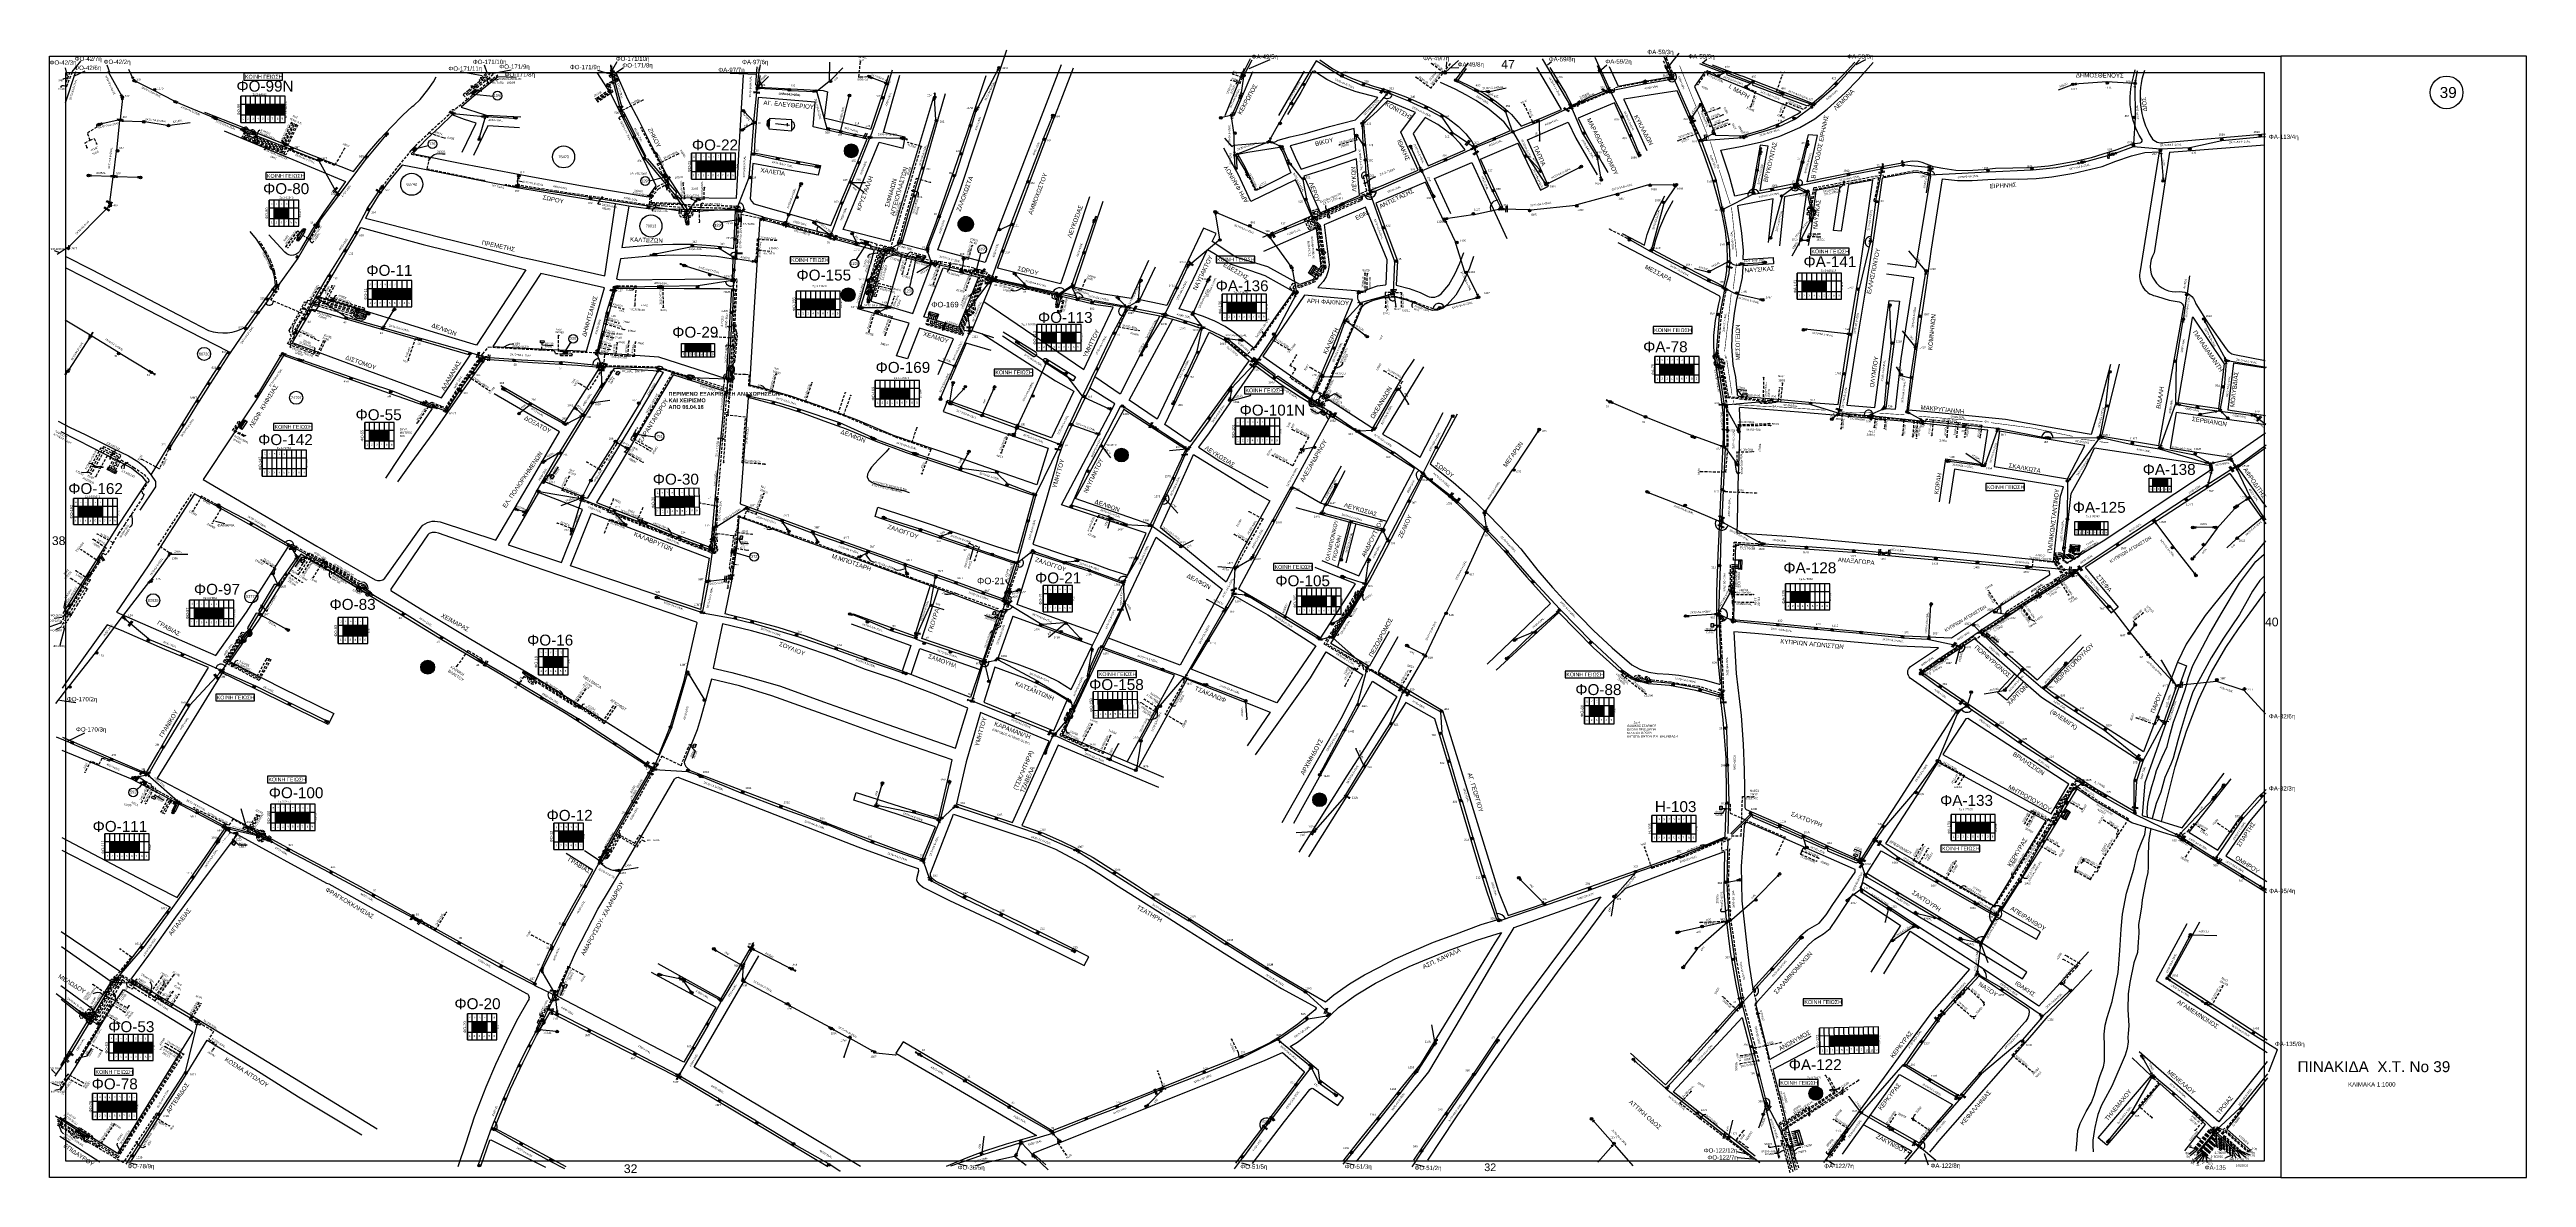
# Model space of a CAD drawing. Header units: millimetres. Extents: x 1113 to 5794, y 757 to 3537.
# Drawn here: x 1113 to 3379, y 757 to 1790 of the extents above; entities that cross this region are included whole.
import ezdxf
from ezdxf import colors
from ezdxf.entities.mleader import LeaderData, LeaderLine
from ezdxf.enums import TextEntityAlignment as Align
from ezdxf.math import Vec2, Vec3

# ---------------------------------------------------------------- set-up
doc = ezdxf.new("R2010")
doc.units = ezdxf.units.MM
doc.linetypes.add('DASHED', pattern=[19.05, 12.7, -6.35])
for name, color, linetype in [('2x8.5', 7, 'Continuous'), ('4x6', 7, 'Continuous'), ('Link Box 4 Διευθύνσεων', 7, 'Continuous'), ('Pillar OTE', 7, 'Continuous'), ('Άγνωστα', 7, 'Continuous'), ('Ασφαλειοκιβώτια Χ.Τ 12 αναχωρήσεων', 7, 'Continuous'), ('Ασφαλειοκιβώτια Χ.Τ 6 αναχωρήσεων', 7, 'Continuous'), ('Ασφαλειοκιβώτια Χ.Τ 9 αναχωρήσεων', 7, 'Continuous'), ('Γέφυρες Εναέριου Δικτύου', 7, 'Continuous'), ('Γυμνά εναέρια ΧΤ (3Φ)   3x50+35CU', 7, 'Continuous'), ('Γυμνά εναέρια ΧΤ (3Φ)   4x16AL', 7, 'Continuous'), ('Γυμνά εναέρια ΧΤ (3Φ)   4x35AL', 7, 'Continuous'), ('Γυμνά εναέρια ΧΤ (3Φ)   4x35CU', 7, 'Continuous'), ('Γυμνά εναέρια ΧΤ (3Φ)   4x50AL', 7, 'Continuous'), ('Γυμνά εναέρια ΧΤ (3Φ)   4x50CU', 7, 'Continuous'), ('Γυμνά εναέρια ΧΤ και ΦΟΠ (1Φ)   2x50+16AL', 7, 'Continuous'), ('Γυμνά εναέρια ΧΤ και ΦΟΠ (3Φ)   3x50+35+16CU', 7, 'Continuous'), ('Γυμνά εναέρια ΧΤ και ΦΟΠ (3Φ)   4x50+16AL', 7, 'Continuous'), ('Εναέρια παροχή ΧΤ 4x16', 7, 'SYN_LINE'), ('Εναέρια παροχή ΧΤ 4x25', 7, 'SYN_LINE'), ('Επίτονοι', 7, 'Continuous'), ('Επιγραφές - Σχήματα', 7, 'Continuous'), ('Καλώδια ΧΤ   15AL', 7, 'DASHED'), ('Καλώδια ΧΤ   2x6AL', 7, 'DASHED'), ('Καλώδια ΧΤ   3x150+50AL', 7, 'DASHED'), ('Καλώδια ΧΤ   3x150+50CU', 7, 'DASHED'), ('Καλώδια ΧΤ   3x150AL+50XLPE', 7, 'DASHED'), ('Καλώδια ΧΤ   3x95+35 CU', 7, 'DASHED'), ('Καλώδια ΧΤ   3x95+50CU', 7, 'DASHED'), ('Καλώδια ΧΤ 3Χ50AL+35CU XLPE', 7, 'DASHED'), ('Μηχανική τομή', 7, 'Continuous'), ('Πελάτης μέσης τάσης', 7, 'Continuous'), ('Στύλος Ξύλινος', 7, 'Continuous'), ('Στύλος Ξύλινος @ 1', 7, 'Continuous'), ('Στύλος ΦΜ', 7, 'Continuous'), ('Στύλος ΦΜ @ 1', 7, 'Continuous'), ('Συνδέσεις', 7, 'Continuous'), ('Συνεστραμμένα ΧΤ   3x70+54.6+25 AL', 7, 'SYN_LINE'), ('Συνεστραμμένα ΧΤ   4x120+25 AL', 7, 'SYN_LINE'), ('Τομή', 7, 'Continuous'), ('Υποσταθμός εναέριος 2 στύλων', 7, 'Continuous'), ('Υποσταθμός πόλεως', 7, 'Continuous'), ('Υπόβαθρο ΔΕΗ', 7, 'Continuous'), ('Υπόγεια Καλώδια Δικτύου ΧΤ   .075', 7, 'DASHED'), ('Υπόγεια Καλώδια Δικτύου ΧΤ   .15', 7, 'DASHED'), ('Υπόγεια καλώδια Δικτύου ΧΤ και Παρ. ΧΤ - 3X150+70 AL', 7, 'DASHED'), ('Υπόγεια καλώδια Παροχών ΧΤ   .0225', 7, 'DASHED'), ('Υπόγεια καλώδια Παροχών ΧΤ   .075', 7, 'DASHED'), ('Υπόγεια καλώδια Παροχών ΧΤ   .15', 7, 'DASHED'), ('Υπόγεια καλώδια Παροχών ΧΤ   4x16AL', 7, 'DASHED'), ('Υπόγεια καλώδια Παροχών ΧΤ   4x16CU', 7, 'DASHED'), ('Υπόγεια καλώδια Παροχών ΧΤ   4x50AL', 7, 'DASHED'), ('Υπόγεια καλώδια Παροχών ΧΤ   4x6', 7, 'DASHED'), ('Χώρος', 7, 'Continuous')]:
    doc.layers.add(name, color=color, linetype=linetype)
doc.styles.add('arial', font='arial.ttf')
doc.styles.get("Standard").update_dxf_attribs({"font": 'arial.ttf'})
doc.linetypes.add('PRANES_1r', pattern='A,0.5,[137,SPECLINE.shx,S=1,R=180,X=0,Y=0],0.5', length=1)
doc.linetypes.add('SYN_LINE', pattern='A,0.5,-0.0001,["/\\/\\/\\/",Standard,S=0.1,R=0,X=0,Y=-0.05],-0.25', length=0.7501)
doc.dimstyles.new('ISO-25', dxfattribs={"dimtxt": 2.5, "dimasz": 1.8, "dimexe": 1.25, "dimexo": 0.625, "dimtad": 1, "dimtxsty": 'Standard', "dimcen": 1.8, "dimadec": 0, "dimazin": 0, "dimtfac": 1, "dimtmove": 0, "dimatfit": 3, "dimfxl": 1.25, "dimarcsym": 0})

# ---------------------------------------------------------------- blocks, each defined once
blk = doc.blocks.new('ΥΠΑΡΧΩΝ ΤΣΙΜΕΝΤΕΝΙΟΣ ΣΤΥΛΟΣ')
at = {"layer": 'Στύλος ΦΜ'}
blk.add_hatch(color=7, dxfattribs=at).paths.add_polyline_path([(-1.3, -2.3, 0.574793), (2.6, 0, 0.268822), (1.3, 2.3)])
at = {"layer": 'Στύλος ΦΜ', "color": 7}
blk.add_line((-1.3, -2.3), (1.3, 2.3), dxfattribs=at)
blk.add_circle((0, 0), 2.62, dxfattribs=at)
at = {"layer": 'Στύλος ΦΜ', "flags": 4}
for tag, p in [('ΤΥΠΟΣ', (-4.9, 3)), ('ΑΡΙΘΜΟΣ', (-4.7, 8.1))]:
    blk.add_attdef(tag, p, '', height=4, dxfattribs=at)
blk = doc.blocks.new('ΥΠΑΡΧΩΝ ΞΥΛΙΝΟΣ ΣΤΥΛΟΣ')
at = {"layer": 'Στύλος Ξύλινος'}
h = blk.add_hatch(color=7, dxfattribs=at)
h.paths.add_polyline_path([(-2.6, 0, 0.270008), (-1.3, -2.3), (1.3, 2.3, 0.576266)])
h.paths.add_polyline_path([(-1.3, -2.3, 0.574793), (2.6, 0, 0.268822), (1.3, 2.3)])
at = {"layer": 'Στύλος Ξύλινος', "color": 7}
blk.add_line((-1.3, -2.3), (1.3, 2.3), dxfattribs=at)
blk.add_circle((0, 0), 2.62, dxfattribs=at)
at = {"layer": 'Στύλος Ξύλινος', "flags": 4}
for tag, p in [('ΑΡΙΘΜΟΣ', (-4.9, 8.6)), ('ΤΥΠΟΣ', (-4.8, 3.4))]:
    blk.add_attdef(tag, p, '', height=4, dxfattribs=at)
blk = doc.blocks.new('ΥΠΟΣΤΑΘΜΟΣ ΕΝΑΕΡΙΟΣ ΕΠΙ 2 ΣΤΥΛΩΝ')
at = {"layer": 'Υποσταθμός εναέριος 2 στύλων', "linetype": 'Continuous'}
for points in [[(-12, -2.1, 0.574793), (-8.5, -0.1, 0.268822), (-9.6, 2)], [(9.7, -2.1, 0.574793), (13.2, -0.1, 0.268822), (12, 1.9)]]:
    blk.add_hatch(color=256, dxfattribs=at).paths.add_polyline_path(points)
for p, q in [((-12, -2.1), (-9.6, 2)), ((9.7, -2.1), (12, 1.9))]:
    blk.add_line(p, q, dxfattribs=at)
for centre in [(-10.8, -0.1), (10.8, -0.1)]:
    blk.add_circle(centre, 2.36, dxfattribs=at)
at = {"layer": 'Υποσταθμός πόλεως', "linetype": 'Continuous', "ltscale": 40}
blk.add_lwpolyline([(-8.6, 2.8), (8.6, 2.8), (8.6, -2.8), (-8.6, -2.8)], close=True, dxfattribs=at)
for points in [[(-5.8, 0), (-8.6, 2.8)], [(-8.6, -2.8), (-5.8, 0)], [(-5.8, 0), (5.8, 0)], [(5.8, 0), (8.6, 2.8)], [(8.6, -2.8), (5.8, 0)]]:
    blk.add_lwpolyline(points, dxfattribs=at)
at = {"layer": 'Υποσταθμός εναέριος 2 στύλων', "ltscale": 40, "flags": 1}
for tag, p in [('ΜΕΤΑΣΧΗΜΑΤΙΣΜΟΣ', (14.1, 2.5)), ('ΙΣΧΥΣ', (14.1, -0.3)), ('ΑΡΙΘΜΟΣ', (14.2, -3))]:
    blk.add_attdef(tag, p, '', height=1.8, dxfattribs=at)
blk = doc.blocks.new('ΕΠΙΤΟΝΟΣ')
at = {"layer": 'Επίτονοι', "lineweight": 40, "ltscale": 40}
blk.add_hatch(color=256, dxfattribs=at).paths.add_polyline_path([(-1.1, 6.5), (0, 9.1), (1.1, 6.5)])
for p, q in [((-1.1, 6.5), (0, 9.1)), ((1.1, 6.5), (-1.1, 6.5)), ((-1.1, 6.5), (0, 6.5)), ((0, 9.1), (1.1, 6.5)), ((0, 6.5), (0, 0))]:
    blk.add_line(p, q, dxfattribs=at)
blk = doc.blocks.new('ΥΠΟΣΤΑΘΜΟΣ ΠΟΛΕΩΣ')
at = {"layer": 'Υποσταθμός πόλεως', "linetype": 'Continuous', "ltscale": 40}
blk.add_lwpolyline([(-8.6, 2.8), (8.6, 2.8), (8.6, -2.8), (-8.6, -2.8)], close=True, dxfattribs=at)
for points in [[(-5.8, 0), (-8.6, 2.8)], [(5.8, 0), (8.6, 2.8)], [(-8.6, -2.8), (-5.8, 0)], [(-5.8, 0), (5.8, 0)], [(8.6, -2.8), (5.8, 0)]]:
    blk.add_lwpolyline(points, dxfattribs=at)
at = {"layer": 'Υποσταθμός πόλεως', "linetype": 'SYN_LINE', "ltscale": 40, "flags": 1}
for tag, p in [('ΜΕΤΑΣΧΗΜΑΤΙΣΜΟΣ', (10.6, 2.4)), ('ΙΣΧΥΣ', (10.6, -0.4)), ('ΑΡΙΘΜΟΣ', (10.7, -3.1))]:
    blk.add_attdef(tag, p, '', height=1.8, dxfattribs=at)
blk = doc.blocks.new('LINK BOX 4 ΑΝΑΧΩΡΗΣΕΩΝ')
at = {"layer": 'Link Box 4 Διευθύνσεων', "ltscale": 40}
blk.add_hatch(color=256, dxfattribs=at).paths.add_polyline_path([(-3.5, 0), (-3.5, -4.7), (3.5, -4.7), (3.5, 0)])
for p, q in [((-3.5, 0), (-5.3, 0)), ((5.3, 0), (3.5, 0)), ((-3.5, -4.7), (-5.3, -4.7)), ((5.3, -4.7), (3.5, -4.7))]:
    blk.add_line(p, q, dxfattribs=at)
blk.add_lwpolyline([(-3.5, -4.7), (-3.5, 0), (3.5, 0), (3.5, -4.7)], close=True, dxfattribs=at)
blk = doc.blocks.new('ΥΠΟΣΤΑΘΜΟΣ ΠΟΛΕΩΣ 6 ΑΝΑΧΩΡΗΣΕΩΝ')
at = {"layer": 'Υποσταθμός πόλεως', "linetype": 'Continuous', "ltscale": 40}
for p, q in [((-8.2, -2.8), (-8.2, -4)), ((-5, -2.8), (-5, -4)), ((-1.7, -2.8), (-1.7, -4)), ((1.7, -2.8), (1.7, -4)), ((5.1, -2.8), (5.1, -4)), ((8.2, -2.8), (8.2, -4))]:
    blk.add_line(p, q, dxfattribs=at)
blk.add_lwpolyline([(-8.6, 2.8), (8.6, 2.8), (8.6, -2.8), (-8.6, -2.8)], close=True, dxfattribs=at)
for points in [[(-5.8, 0), (-8.6, 2.8)], [(5.8, 0), (8.6, 2.8)], [(-8.6, -2.8), (-5.8, 0)], [(-5.8, 0), (5.8, 0)], [(8.6, -2.8), (5.8, 0)]]:
    blk.add_lwpolyline(points, dxfattribs=at)
at = {"layer": 'Υποσταθμός πόλεως', "linetype": 'SYN_LINE', "ltscale": 40, "flags": 1}
for tag, p in [('ΜΕΤΑΣΧΗΜΑΤΙΣΜΟΣ', (9.6, 1.9)), ('ΙΣΧΥΣ', (9.6, -0.9)), ('ΑΡΙΘΜΟΣ', (9.7, -3.6))]:
    blk.add_attdef(tag, p, '', height=1.8, dxfattribs=at)
blk = doc.blocks.new('ΥΠΟΣΤΑΘΜΟΣ ΠΟΛΕΩΣ 8 ΑΝΑΧΩΡΗΣΕΩΝ')
at = {"layer": 'Υποσταθμός πόλεως', "linetype": 'Continuous', "ltscale": 40}
for p, q in [((-8.2, -2.8), (-8.2, -4)), ((-5.9, -2.8), (-5.9, -4)), ((-3.5, -2.8), (-3.5, -4)), ((-1.3, -2.8), (-1.3, -4)), ((1.2, -2.8), (1.2, -4)), ((3.6, -2.8), (3.6, -4)), ((6, -2.8), (6, -4)), ((8.2, -2.8), (8.2, -4))]:
    blk.add_line(p, q, dxfattribs=at)
blk.add_lwpolyline([(-8.6, 2.8), (8.6, 2.8), (8.6, -2.8), (-8.6, -2.8)], close=True, dxfattribs=at)
for points in [[(-5.8, 0), (-8.6, 2.8)], [(5.8, 0), (8.6, 2.8)], [(-8.6, -2.8), (-5.8, 0)], [(-5.8, 0), (5.8, 0)], [(8.6, -2.8), (5.8, 0)]]:
    blk.add_lwpolyline(points, dxfattribs=at)
at = {"layer": 'Υποσταθμός πόλεως', "linetype": 'SYN_LINE', "ltscale": 40, "flags": 1}
for tag, p in [('ΜΕΤΑΣΧΗΜΑΤΙΣΜΟΣ', (9.6, 1.4)), ('ΙΣΧΥΣ', (9.6, -1.4)), ('ΑΡΙΘΜΟΣ', (9.7, -4.1))]:
    blk.add_attdef(tag, p, '', height=1.8, dxfattribs=at)
blk = doc.blocks.new('ΥΠΟΣΤΑΘΜΟΣ ΠΟΛΕΩΣ 9 ΑΝΑΧΩΡΗΣΕΩΝ')
at = {"layer": 'Υποσταθμός πόλεως', "ltscale": 40}
for p, q in [((-9.6, -2.8), (-9.6, -4)), ((-7.1, -2.8), (-7.1, -4)), ((-4.8, -2.8), (-4.8, -4)), ((-2.4, -2.8), (-2.4, -4)), ((0.1, -2.8), (0.1, -4)), ((2.5, -2.8), (2.5, -4)), ((5, -2.8), (5, -4)), ((7.5, -2.8), (7.5, -4)), ((9.6, -2.8), (9.6, -4))]:
    blk.add_line(p, q, dxfattribs=at)
blk.add_lwpolyline([(-10, 2.8), (10, 2.8), (10, -2.8), (-10, -2.8)], close=True, dxfattribs=at)
for points in [[(-7.2, 0), (-10, 2.8)], [(-10, -2.8), (-7.2, 0)], [(-7.2, 0), (7.2, 0)], [(7.2, 0), (10, 2.8)], [(10, -2.8), (7.2, 0)]]:
    blk.add_lwpolyline(points, dxfattribs=at)
at = {"layer": 'Υποσταθμός πόλεως', "linetype": 'SYN_LINE', "ltscale": 40, "flags": 1}
for tag, p in [('ΜΕΤΑΣΧΗΜΑΤΙΣΜΟΣ', (10.8, 1.7)), ('ΙΣΧΥΣ', (10.8, -1.1)), ('ΑΡΙΘΜΟΣ', (10.9, -3.8))]:
    blk.add_attdef(tag, p, '', height=1.8, dxfattribs=at)
blk = doc.blocks.new('ΑΣΦΑΛΕΙΟΚΙΒΩΤΙΟ ΥΠΟΣΤΑΘΜΟΥ 6 ΑΝΑΧΩΡΗΣΕΩΝ')
at = {"layer": 'Ασφαλειοκιβώτια Χ.Τ 6 αναχωρήσεων', "ltscale": 40}
for p, q in [((-23.9, 27), (23.9, 27)), ((-23.9, 18), (23.9, 18)), ((-23.9, 9), (23.9, 9)), ((-23.9, 0), (23.9, 0)), ((-9.8, 27), (-9.8, -27)), ((9.8, 27), (9.8, -27)), ((-23.9, -9), (23.9, -9)), ((-23.9, -18), (23.9, -18))]:
    blk.add_line(p, q, dxfattribs=at)
at = {"layer": 'Ασφαλειοκιβώτια Χ.Τ 6 αναχωρήσεων'}
blk.add_lwpolyline([(-23.9, -27), (23.9, -27), (23.9, 27), (-23.9, 27)], close=True, dxfattribs=at)
for s, p in [('1', (-18.5, 23.9)), ('2', (-18.5, 15.4)), ('3', (-18.5, 6.3)), ('4', (-18.5, -2.7)), ('5', (-18.5, -11.8)), ('6', (-18.5, -20.9))]:
    blk.add_text(s, height=3.6, rotation=270, dxfattribs=at).set_placement(p)
at = {"layer": 'Ασφαλειοκιβώτια Χ.Τ 6 αναχωρήσεων', "ltscale": 40}
for tag, height, p in [('ΟΝΟΜΑ', 5, (-0.3, 31.7)), ('ΚΕΙΜΕΝΟ 1', 2, (17, 22.4)), ('ΚΕΙΜΕΝΟ 2', 2, (17, 13.7)), ('ΚΕΙΜΕΝΟ 3', 2, (17, 4.3)), ('ΣΧ', 2, (-0.2, -29.2)), ('ΚΕΙΜΕΝΟ 4', 2, (17, -4.7)), ('ΚΕΙΜΕΝΟ 5', 2, (17, -13.5)), ('ΚΕΙΜΕΝΟ 6', 2, (17, -22.4))]:
    blk.add_attdef(tag, text='', height=height, dxfattribs=at).set_placement(p, align=Align.MIDDLE_CENTER)
blk = doc.blocks.new('ΑΣΦΑΛΕΙΟΚΙΒΩΤΙΟ ΥΠΟΣΤΑΘΜΟΥ 9 ΑΝΑΧΩΡΗΣΕΩΝ')
at = {"layer": 'Ασφαλειοκιβώτια Χ.Τ 9 αναχωρήσεων', "ltscale": 40}
for p, q in [((-23.8, 40.4), (24, 40.4)), ((-23.8, 31.4), (24, 31.4)), ((-23.8, 22.4), (24, 22.4)), ((-23.8, 13.4), (24, 13.4)), ((-23.8, 4.4), (24, 4.4)), ((-9.7, 40.4), (-9.7, -40.6)), ((9.9, 40.4), (9.9, -40.6)), ((-23.8, -4.6), (24, -4.6)), ((-23.8, -13.6), (24, -13.6)), ((-23.8, -22.6), (24, -22.6)), ((-23.8, -31.6), (24, -31.6))]:
    blk.add_line(p, q, dxfattribs=at)
at = {"layer": 'Ασφαλειοκιβώτια Χ.Τ 9 αναχωρήσεων'}
blk.add_lwpolyline([(-23.8, -40.6), (24, -40.6), (24, 40.4), (-23.8, 40.4)], close=True, dxfattribs=at)
for s, p in [('3', (-18.6, 19.6)), ('5', (-18.6, 1.6)), ('1', (-18.6, 37.2)), ('2', (-18.6, 28.7)), ('4', (-18.6, 10.6)), ('6', (-18.6, -7.6)), ('8', (-18.6, -25.5)), ('9', (-18.6, -34.2)), ('7', (-18.6, -15.8))]:
    blk.add_text(s, height=3.6, rotation=270, dxfattribs=at).set_placement(p)
at = {"layer": 'Ασφαλειοκιβώτια Χ.Τ 9 αναχωρήσεων', "ltscale": 40}
for tag, height, p in [('ΟΝΟΜΑ', 5, (-0.2, 44.3)), ('ΚΕΙΜΕΝΟ 1', 2, (17.1, 35.6)), ('ΚΕΙΜΕΝΟ 2', 2, (17.1, 26.9)), ('ΚΕΙΜΕΝΟ 3', 2, (17.1, 17.7)), ('ΚΕΙΜΕΝΟ 4', 2, (17.1, 8.7)), ('ΚΕΙΜΕΝΟ 5', 2, (17.1, -0.1)), ('ΣΧ', 2, (-0.1, -42.6)), ('ΚΕΙΜΕΝΟ 6', 2, (17.1, -9.1)), ('ΚΕΙΜΕΝΟ 7', 2, (17.1, -18.1)), ('ΚΕΙΜΕΝΟ 8', 2, (17.1, -26.9)), ('ΚΕΙΜΕΝΟ 9', 2, (17.1, -36))]:
    blk.add_attdef(tag, text='', height=height, dxfattribs=at).set_placement(p, align=Align.MIDDLE_CENTER)
blk = doc.blocks.new('ΑΣΦΑΛΕΙΟΚΙΒΩΤΙΟ ΥΠΟΣΤΑΘΜΟΥ 12 ΑΝΑΧΩΡΗΣΕΩΝ')
at = {"layer": 'Ασφαλειοκιβώτια Χ.Τ 12 αναχωρήσεων', "ltscale": 40}
for p, q in [((-23.9, 54), (23.9, 54)), ((-9.8, 54), (-9.8, -54)), ((9.8, 54), (9.8, -54)), ((-23.9, 45), (23.9, 45)), ((-23.9, 36), (23.9, 36)), ((-23.9, 27), (23.9, 27)), ((-23.9, 18), (23.9, 18)), ((-23.9, 9), (23.9, 9)), ((-23.9, 0), (23.9, 0)), ((-23.9, -9), (23.9, -9)), ((-23.9, -18), (23.9, -18)), ((-23.9, -27), (23.9, -27)), ((-23.9, -36), (23.9, -36)), ((-23.9, -45), (23.9, -45))]:
    blk.add_line(p, q, dxfattribs=at)
at = {"layer": 'Ασφαλειοκιβώτια Χ.Τ 12 αναχωρήσεων'}
blk.add_lwpolyline([(-23.9, -54), (23.9, -54), (23.9, 54), (-23.9, 54)], close=True, dxfattribs=at)
for s, p in [('1', (-18.7, 50.7)), ('2', (-18.7, 42.1)), ('3', (-18.7, 33)), ('4', (-18.7, 24)), ('5', (-18.7, 15)), ('6', (-18.7, 5.8)), ('10', (-20.5, -29.7)), ('11', (-20.5, -38.5)), ('7', (-18.7, -2.4)), ('8', (-18.7, -12.1)), ('9', (-18.7, -20.8)), ('12', (-20.5, -47.9))]:
    blk.add_text(s, height=3.6, rotation=270, dxfattribs=at).set_placement(p)
at = {"layer": 'Ασφαλειοκιβώτια Χ.Τ 12 αναχωρήσεων', "ltscale": 40}
for tag, height, p in [('ΟΝΟΜΑ', 5, (0.1, 57.9)), ('ΚΕΙΜΕΝΟ 1', 2, (17.3, 49.2)), ('ΚΕΙΜΕΝΟ 2', 2, (17.3, 40.5)), ('ΚΕΙΜΕΝΟ 3', 2, (17.3, 31.4)), ('ΚΕΙΜΕΝΟ 4', 2, (17.3, 22.4)), ('ΚΕΙΜΕΝΟ 5', 2, (17.3, 13.6)), ('ΚΕΙΜΕΝΟ 6', 2, (17.3, 4.7)), ('ΚΕΙΜΕΝΟ 10', 2, (17.3, -31.5)), ('ΚΕΙΜΕΝΟ 11', 2, (17.3, -40.6)), ('ΚΕΙΜΕΝΟ 7', 2, (17.3, -4.4)), ('ΚΕΙΜΕΝΟ 8', 2, (17.3, -13.2)), ('ΚΕΙΜΕΝΟ 9', 2, (17.3, -22.3)), ('ΣΧ', 2, (0.2, -56.1)), ('ΚΕΙΜΕΝΟ 12', 2, (17.3, -49.5))]:
    blk.add_attdef(tag, text='', height=height, dxfattribs=at).set_placement(p, align=Align.MIDDLE_CENTER)
blk = doc.blocks.new('ΜΗΧΑΝΙΚΗ ΤΟΜΗ')
at = {"layer": 'Μηχανική τομή', "ltscale": 40}
for p, q in [((-1.9, 0.8), (1.9, 0.8)), ((1.9, 0), (-1.9, 0))]:
    blk.add_line(p, q, dxfattribs=at)
blk = doc.blocks.new('ΤΟΜΗ')
at = {"layer": 'Τομή', "ltscale": 40}
for p, q in [((-5.7, 0), (5.7, 0)), ((5.7, -2.3), (-5.7, -2.3))]:
    blk.add_line(p, q, dxfattribs=at)
blk = doc.blocks.new('_ΣΥΝΔΕΣΗ')
at = {"layer": 'Συνδέσεις', "linetype": 'SYN_LINE', "ltscale": 40}
blk.add_hatch(color=256, dxfattribs=at).paths.add_polyline_path([(0.5, 0, 1), (-0.5, 0, 1)])
at = {"layer": 'Συνδέσεις'}
blk.add_circle((0, 0), 0.5, dxfattribs=at)
blk = doc.blocks.new('ΧΩΡΟΣ')
at = {"layer": 'Χώρος', "ltscale": 40, "true_color": 0xff4747}
blk.add_hatch(color=13, dxfattribs=at).paths.add_polyline_path([(12.2, -0.2, 1), (-13, -0.2, 1)])
at = {"layer": 'Χώρος', "ltscale": 40}
blk.add_circle((-0.4, -0.2), 12.6, dxfattribs=at)
at = {"layer": 'Χώρος', "ltscale": 30, "insert": (-3.1, 9.6), "char_height": 5.4, "width": 408.891, "attachment_point": 1}
blk.add_mtext('Φ', dxfattribs=at)
at = {"layer": 'Χώρος', "ltscale": 40}
blk.add_attdef('ΑΡΙΘΜΟΣ_001', (-5.2, -4), '', height=5.4, dxfattribs=at)
blk = doc.blocks.new('ΠΕΛΑΤΗΣ ΜΕΣΗΣ ΤΑΣΗΣ')
at = {"layer": 'Πελάτης μέσης τάσης', "ltscale": 40, "true_color": 0x5db6e9}
blk.add_hatch(color=143, dxfattribs=at).paths.add_polyline_path([(3.5, 0, 1), (-3.5, 0, 1)])
at = {"layer": 'Πελάτης μέσης τάσης', "ltscale": 40}
blk.add_circle((0, 0), 3.5, dxfattribs=at)
at = {"layer": 'Πελάτης μέσης τάσης', "ltscale": 30, "insert": (-0.8, 2.7), "char_height": 1.5, "width": 113.581, "attachment_point": 1}
blk.add_mtext('X', dxfattribs=at)
at = {"layer": 'Πελάτης μέσης τάσης', "ltscale": 40}
blk.add_attdef('ΑΡΙΘΜΟΣ_001', (-1.3, -1.1), '', height=1.5, dxfattribs=at)
blk = doc.blocks.new('TSONTA XT1')
at = {"ltscale": 40}
h = blk.add_hatch(color=256, dxfattribs=at)
h.dxf.hatch_style = 1
h.paths.add_polyline_path([(596, 2487.7), (597.1, 2488.8), (596, 2489.9), (594.9, 2488.8)])
blk.add_lwpolyline([(594.9, 2488.8), (596, 2489.9), (597.1, 2488.8), (596, 2487.7)], close=True, dxfattribs=at)
blk = doc.blocks.new('PILLAR ΟΤΕ')
at = {"layer": 'Pillar OTE', "ltscale": 40}
blk.add_lwpolyline([(-3.3, 2), (3.4, 2), (3.4, -2), (-3.3, -2)], close=True, dxfattribs=at)
at = {"layer": 'Pillar OTE', "insert": (-1.8, 0.7), "char_height": 1.357, "width": 109.961, "attachment_point": 1}
blk.add_mtext('{\\fArial|b1|i0|c161|p34;OTE}', dxfattribs=at)
blk = doc.blocks.new('τομή_')
at = {"layer": 'Επιγραφές - Σχήματα'}
for p, q in [((-1.3, -0.2), (0.1, 0.7)), ((-1.1, -0.5), (0.3, 0.5)), ((-0.7, 0.6), (-0.3, -0.4))]:
    blk.add_line(p, q, dxfattribs=at)

msp = doc.modelspace()

# ---------------------------------------------------------------- hatches: boundary and pattern name
at = {"layer": 'Pillar OTE', "lineweight": -3, "ltscale": 40}
h = msp.add_hatch(color=256, dxfattribs=at)
h.dxf.hatch_style = 1
h.paths.add_polyline_path([(2823.8, 1044.3), (2823.9, 1045.1), (2823.2, 1044.6)])
h = msp.add_hatch(color=256, dxfattribs=at)
h.dxf.hatch_style = 1
h.paths.add_polyline_path([(1232.2, 869), (1231.6, 869.1), (1232, 868.6)])
at = {"layer": 'Ασφαλειοκιβώτια Χ.Τ 12 αναχωρήσεων', "lineweight": -3}
for color, points in [(1, [(2746, 887.2), (2741.5, 887.1), (2741.7, 877.3), (2746.2, 877.4)]), (30, [(2750.5, 887.3), (2746, 887.2), (2746.2, 877.4), (2750.7, 877.5)]), (62, [(2755, 887.5), (2750.5, 887.3), (2750.7, 877.5), (2755.2, 877.6)]), (6, [(2759.5, 887.6), (2755, 887.5), (2755.2, 877.6), (2759.7, 877.7)]), (27, [(2764, 887.7), (2759.5, 887.6), (2759.7, 877.7), (2764.2, 877.8)]), (173, [(2768.5, 887.8), (2764, 887.7), (2764.2, 877.8), (2768.7, 877.9)]), (2, [(2773, 887.9), (2768.5, 887.8), (2768.7, 877.9), (2773.2, 878)]), (5, [(2777.5, 888), (2773, 887.9), (2773.2, 878), (2777.7, 878.1)]), (85, [(2782, 888.1), (2777.5, 888), (2777.7, 878.1), (2782.2, 878.2)])]:
    msp.add_hatch(color=color, dxfattribs=at).paths.add_polyline_path(points)
at = {"layer": 'Ασφαλειοκιβώτια Χ.Τ 9 αναχωρήσεων', "lineweight": -3}
for color, points in [(27, [(1709.1, 1687.8), (1704.6, 1687.8), (1704.6, 1677.9), (1709.1, 1677.9)]), (6, [(1713.6, 1687.8), (1709.1, 1687.8), (1709.1, 1677.9), (1713.6, 1677.9)]), (85, [(1718.1, 1687.8), (1713.6, 1687.8), (1713.6, 1677.9), (1718.1, 1677.9)]), (5, [(1722.6, 1687.8), (1718.1, 1687.8), (1718.1, 1677.9), (1722.6, 1677.9)]), (1, [(1727.1, 1687.8), (1722.6, 1687.8), (1722.6, 1677.9), (1727.1, 1677.9)]), (30, [(1731.6, 1687.8), (1727.1, 1687.8), (1727.1, 1677.9), (1731.6, 1677.9)]), (2, [(1736.1, 1687.8), (1731.6, 1687.8), (1731.6, 1677.9), (1736.1, 1677.9)]), (62, [(1740.6, 1687.8), (1736.1, 1687.8), (1736.1, 1677.9), (1740.6, 1677.9)]), (85, [(1318.4, 1635), (1322.9, 1635), (1322.9, 1644.8), (1318.4, 1644.8)]), (6, [(1322.9, 1635), (1327.4, 1635), (1327.4, 1644.8), (1322.9, 1644.8)]), (30, [(1327.4, 1635), (1331.9, 1635), (1331.9, 1644.8), (1327.4, 1644.8)]), (27, [(1412.9, 1571.1), (1408.4, 1571.1), (1408.4, 1561.2), (1412.9, 1561.2)]), (85, [(1417.4, 1571.1), (1412.9, 1571.1), (1412.9, 1561.2), (1417.4, 1561.2)]), (6, [(1421.9, 1571.1), (1417.4, 1571.1), (1417.4, 1561.2), (1421.9, 1561.2)]), (133, [(1426.4, 1571.1), (1421.9, 1571.1), (1421.9, 1561.2), (1426.4, 1561.2)]), (30, [(1430.9, 1571.1), (1426.4, 1571.1), (1426.4, 1561.2), (1430.9, 1561.2)]), (1, [(1435.4, 1571.1), (1430.9, 1571.1), (1430.9, 1561.2), (1435.4, 1561.2)]), (2, [(1439.9, 1571.1), (1435.4, 1571.1), (1435.4, 1561.2), (1439.9, 1561.2)]), (62, [(1444.4, 1571.1), (1439.9, 1571.1), (1439.9, 1561.2), (1444.4, 1561.2)]), (85, [(2721, 1577.8), (2716.5, 1577.8), (2716.5, 1568), (2721, 1568)]), (1, [(2725.5, 1577.8), (2721, 1577.8), (2721, 1568), (2725.5, 1568)]), (5, [(2730, 1577.8), (2725.5, 1577.8), (2725.5, 1568), (2730, 1568)]), (30, [(2734.5, 1577.8), (2730, 1577.8), (2730, 1568), (2734.5, 1568)]), (2, [(2739, 1577.8), (2734.5, 1577.8), (2734.5, 1568), (2739, 1568)]), (2, [(1804.9, 1561.6), (1800.4, 1561.6), (1800.4, 1551.8), (1804.9, 1551.8)]), (1, [(1809.4, 1561.6), (1804.9, 1561.6), (1804.9, 1551.8), (1809.4, 1551.8)]), (30, [(1813.9, 1561.6), (1809.4, 1561.6), (1809.4, 1551.8), (1813.9, 1551.8)]), (133, [(1818.4, 1561.6), (1813.9, 1561.6), (1813.9, 1551.8), (1818.4, 1551.8)]), (5, [(1822.9, 1561.6), (1818.4, 1561.6), (1818.4, 1551.8), (1822.9, 1551.8)]), (6, [(1827.4, 1561.6), (1822.9, 1561.6), (1822.9, 1551.8), (1827.4, 1551.8)]), (62, [(1831.9, 1561.6), (1827.4, 1561.6), (1827.4, 1551.8), (1831.9, 1551.8)]), (1, [(2194.8, 1558.6), (2190.3, 1558.6), (2190.3, 1548.7), (2194.8, 1548.7)]), (85, [(2199.3, 1558.6), (2194.8, 1558.6), (2194.8, 1548.7), (2199.3, 1548.7)]), (30, [(2203.8, 1558.6), (2199.3, 1558.6), (2199.3, 1548.7), (2203.8, 1548.7)]), (6, [(2208.3, 1558.6), (2203.8, 1558.6), (2203.8, 1548.7), (2208.3, 1548.7)]), (27, [(2212.8, 1558.6), (2208.3, 1558.6), (2208.3, 1548.7), (2212.8, 1548.7)]), (62, [(2217.3, 1558.6), (2212.8, 1558.6), (2212.8, 1548.7), (2217.3, 1548.7)]), (6, [(2025.2, 1530.9), (2020.7, 1530.9), (2020.7, 1521), (2025.2, 1521)]), (2, [(2029.7, 1530.9), (2025.2, 1530.9), (2025.2, 1521), (2029.7, 1521)]), (5, [(2034.2, 1530.9), (2029.7, 1530.9), (2029.7, 1521), (2034.2, 1521)]), (133, [(2043.2, 1530.9), (2038.7, 1530.9), (2038.7, 1521), (2043.2, 1521)]), (85, [(2047.7, 1530.9), (2043.2, 1530.9), (2043.2, 1521), (2047.7, 1521)]), (30, [(2052.2, 1530.9), (2047.7, 1530.9), (2047.7, 1521), (2052.2, 1521)]), (1, [(2590.9, 1501.8), (2586.4, 1501.8), (2586.4, 1491.9), (2590.9, 1491.9)]), (27, [(2595.4, 1501.8), (2590.9, 1501.8), (2590.9, 1491.9), (2595.4, 1491.9)]), (173, [(2599.9, 1501.8), (2595.4, 1501.8), (2595.4, 1491.9), (2599.9, 1491.9)]), (62, [(2604.4, 1501.8), (2599.9, 1501.8), (2599.9, 1491.9), (2604.4, 1491.9)]), (85, [(2608.9, 1501.8), (2604.4, 1501.8), (2604.4, 1491.9), (2608.9, 1491.9)]), (5, [(2613.4, 1501.8), (2608.9, 1501.8), (2608.9, 1491.9), (2613.4, 1491.9)]), (6, [(2617.9, 1501.8), (2613.4, 1501.8), (2613.4, 1491.9), (2617.9, 1491.9)]), (27, [(1877.4, 1479.7), (1872.9, 1479.7), (1872.9, 1469.9), (1877.4, 1469.9)]), (5, [(1881.9, 1479.7), (1877.4, 1479.7), (1877.4, 1469.9), (1881.9, 1469.9)]), (173, [(1886.4, 1479.7), (1881.9, 1479.7), (1881.9, 1469.9), (1886.4, 1469.9)]), (2, [(1890.9, 1479.7), (1886.4, 1479.7), (1886.4, 1469.9), (1890.9, 1469.9)]), (62, [(1895.4, 1479.7), (1890.9, 1479.7), (1890.9, 1469.9), (1895.4, 1469.9)]), (1, [(1899.9, 1479.7), (1895.4, 1479.7), (1895.4, 1469.9), (1899.9, 1469.9)]), (85, [(1405.7, 1431.5), (1410.2, 1431.5), (1410.2, 1441.3), (1405.7, 1441.3)]), (1, [(1410.2, 1431.5), (1414.7, 1431.5), (1414.7, 1441.3), (1410.2, 1441.3)]), (173, [(1414.7, 1431.5), (1419.2, 1431.5), (1419.2, 1441.3), (1414.7, 1441.3)]), (30, [(1419.2, 1431.5), (1423.7, 1431.5), (1423.7, 1441.3), (1419.2, 1441.3)]), (85, [(2207, 1445.2), (2202.5, 1445.2), (2202.5, 1435.4), (2207, 1435.4)]), (2, [(2211.5, 1445.2), (2207, 1445.2), (2207, 1435.4), (2211.5, 1435.4)]), (1, [(2216, 1445.2), (2211.5, 1445.2), (2211.5, 1435.4), (2216, 1435.4)]), (5, [(2220.5, 1445.2), (2216, 1445.2), (2216, 1435.4), (2220.5, 1435.4)]), (173, [(2225, 1445.2), (2220.5, 1445.2), (2220.5, 1435.4), (2225, 1435.4)]), (27, [(2229.5, 1445.2), (2225, 1445.2), (2225, 1435.4), (2229.5, 1435.4)]), (1, [(1143.6, 1371.7), (1139.1, 1371.7), (1139.1, 1361.9), (1143.6, 1361.9)]), (2, [(1148.1, 1371.7), (1143.6, 1371.7), (1143.6, 1361.9), (1148.1, 1361.9)]), (173, [(1152.6, 1371.7), (1148.1, 1371.7), (1148.1, 1361.9), (1152.6, 1361.9)]), (85, [(1157.1, 1371.7), (1152.6, 1371.7), (1152.6, 1361.9), (1157.1, 1361.9)]), (173, [(1675.9, 1380.3), (1671.4, 1380.2), (1671.6, 1370.3), (1676.1, 1370.4)]), (133, [(1680.4, 1380.4), (1675.9, 1380.3), (1676.1, 1370.4), (1680.6, 1370.5)]), (30, [(1684.9, 1380.5), (1680.4, 1380.4), (1680.6, 1370.5), (1685.1, 1370.6)]), (27, [(1689.4, 1380.6), (1684.9, 1380.5), (1685.1, 1370.6), (1689.6, 1370.7)]), (2, [(1693.9, 1380.7), (1689.4, 1380.6), (1689.6, 1370.7), (1694.1, 1370.8)]), (1, [(1698.4, 1380.8), (1693.9, 1380.7), (1694.1, 1370.8), (1698.6, 1370.9)]), (62, [(1702.9, 1380.9), (1698.4, 1380.8), (1698.6, 1370.9), (1703.1, 1371)]), (6, [(2710.4, 1293.6), (2705.9, 1293.6), (2705.9, 1283.8), (2710.4, 1283.8)]), (2, [(2714.9, 1293.6), (2710.4, 1293.6), (2710.4, 1283.8), (2714.9, 1283.8)]), (85, [(2719.4, 1293.6), (2714.9, 1293.6), (2714.9, 1283.8), (2719.4, 1283.8)]), (30, [(2723.9, 1293.6), (2719.4, 1293.6), (2719.4, 1283.8), (2723.9, 1283.8)]), (1, [(1249.9, 1278.7), (1245.4, 1278.7), (1245.4, 1268.8), (1249.9, 1268.8)]), (30, [(1254.4, 1278.7), (1249.9, 1278.7), (1249.9, 1268.8), (1254.4, 1268.8)]), (27, [(1258.9, 1278.7), (1254.4, 1278.7), (1254.4, 1268.8), (1258.9, 1268.8)]), (5, [(1263.4, 1278.7), (1258.9, 1278.7), (1258.9, 1268.8), (1263.4, 1268.8)]), (62, [(1267.9, 1278.7), (1263.4, 1278.7), (1263.4, 1268.8), (1267.9, 1268.8)]), (6, [(1272.4, 1278.7), (1267.9, 1278.7), (1267.9, 1268.8), (1272.4, 1268.8)]), (5, [(2026.4, 1282.1), (2030.9, 1282.1), (2030.9, 1291.9), (2026.4, 1291.9)]), (30, [(2030.9, 1282.1), (2035.4, 1282.1), (2035.4, 1291.9), (2030.9, 1291.9)]), (6, [(2035.4, 1282.1), (2039.9, 1282.1), (2039.9, 1291.9), (2035.4, 1291.9)]), (1, [(2039.9, 1282.1), (2044.4, 1282.1), (2044.4, 1291.9), (2039.9, 1291.9)]), (85, [(2044.4, 1282.1), (2048.9, 1282.1), (2048.9, 1291.9), (2044.4, 1291.9)]), (85, [(2263.3, 1289.6), (2258.8, 1289.6), (2258.8, 1279.7), (2263.3, 1279.7)]), (1, [(2267.8, 1289.6), (2263.3, 1289.6), (2263.3, 1279.7), (2267.8, 1279.7)]), (6, [(2272.3, 1289.6), (2267.8, 1289.6), (2267.8, 1279.7), (2272.3, 1279.7)]), (2, [(2276.8, 1289.6), (2272.3, 1289.6), (2272.3, 1279.7), (2276.8, 1279.7)]), (27, [(2281.3, 1289.6), (2276.8, 1289.6), (2276.8, 1279.7), (2281.3, 1279.7)]), (5, [(2290.3, 1289.6), (2285.8, 1289.6), (2285.8, 1279.7), (2290.3, 1279.7)]), (27, [(1381.5, 1252.9), (1386, 1252.9), (1386, 1262.8), (1381.5, 1262.8)]), (85, [(1386, 1252.9), (1390.5, 1252.9), (1390.5, 1262.8), (1386, 1262.8)]), (1, [(1390.5, 1252.9), (1395, 1252.9), (1395, 1262.8), (1390.5, 1262.8)]), (173, [(1395, 1252.9), (1399.5, 1252.9), (1399.5, 1262.8), (1395, 1262.8)]), (2, [(1399.5, 1252.9), (1404, 1252.9), (1404, 1262.8), (1399.5, 1262.8)]), (30, [(1564.8, 1224.3), (1569.3, 1224.3), (1569.3, 1234.2), (1564.8, 1234.2)]), (5, [(1569.3, 1224.3), (1573.8, 1224.3), (1573.8, 1234.2), (1569.3, 1234.2)]), (85, [(1573.8, 1224.3), (1578.3, 1224.3), (1578.3, 1234.2), (1573.8, 1234.2)]), (1, [(1578.3, 1224.3), (1582.8, 1224.3), (1582.8, 1234.2), (1578.3, 1234.2)]), (62, [(2076.8, 1194.8), (2072.3, 1194.7), (2072.5, 1184.9), (2077, 1184.9)]), (6, [(2081.3, 1194.8), (2076.8, 1194.8), (2077, 1184.9), (2081.5, 1185)]), (27, [(2085.8, 1194.9), (2081.3, 1194.8), (2081.5, 1185), (2086, 1185)]), (5, [(2090.3, 1194.9), (2085.8, 1194.9), (2086, 1185), (2090.5, 1185.1)]), (2, [(2094.8, 1195), (2090.3, 1194.9), (2090.5, 1185.1), (2095, 1185.1)]), (27, [(2521.9, 1179.5), (2526.4, 1179.5), (2526.4, 1189.3), (2521.9, 1189.3)]), (5, [(2526.4, 1179.5), (2530.9, 1179.5), (2530.9, 1189.3), (2526.4, 1189.3)]), (2, [(2530.9, 1179.5), (2535.4, 1179.5), (2535.4, 1189.3), (2530.9, 1189.3)]), (30, [(2539.9, 1179.5), (2544.4, 1179.5), (2544.4, 1189.3), (2539.9, 1189.3)]), (62, [(1324.2, 1091.7), (1319.7, 1091.7), (1319.7, 1081.9), (1324.2, 1081.9)]), (2, [(1328.7, 1091.7), (1324.2, 1091.7), (1324.2, 1081.9), (1328.7, 1081.9)]), (1, [(1333.2, 1091.7), (1328.7, 1091.7), (1328.7, 1081.9), (1333.2, 1081.9)]), (6, [(1337.7, 1091.7), (1333.2, 1091.7), (1333.2, 1081.9), (1337.7, 1081.9)]), (27, [(1342.2, 1091.7), (1337.7, 1091.7), (1337.7, 1081.9), (1342.2, 1081.9)]), (5, [(1346.7, 1091.7), (1342.2, 1091.7), (1342.2, 1081.9), (1346.7, 1081.9)]), (173, [(1351.2, 1091.7), (1346.7, 1091.7), (1346.7, 1081.9), (1351.2, 1081.9)]), (173, [(1578.8, 1064.6), (1583.3, 1064.6), (1583.3, 1074.5), (1578.8, 1074.5)]), (27, [(1583.3, 1064.6), (1587.8, 1064.6), (1587.8, 1074.5), (1583.3, 1074.5)]), (30, [(1587.8, 1064.6), (1592.3, 1064.6), (1592.3, 1074.5), (1587.8, 1074.5)]), (62, [(1592.3, 1064.6), (1596.8, 1064.6), (1596.8, 1074.5), (1592.3, 1074.5)]), (2, [(1596.8, 1064.6), (1601.3, 1064.6), (1601.3, 1074.5), (1596.8, 1074.5)]), (1, [(2588.1, 1071.8), (2588.1, 1081.6), (2583.6, 1081.6), (2583.6, 1071.8)]), (5, [(2592.6, 1071.8), (2592.6, 1081.6), (2588.1, 1081.6), (2588.1, 1071.8)]), (2, [(2597.1, 1071.8), (2597.1, 1081.6), (2592.6, 1081.6), (2592.6, 1071.8)]), (30, [(2601.6, 1071.8), (2601.6, 1081.6), (2597.1, 1081.6), (2597.1, 1071.8)]), (133, [(2606.1, 1071.8), (2606.1, 1081.6), (2601.6, 1081.6), (2601.6, 1071.8)]), (27, [(2610.6, 1071.8), (2610.6, 1081.6), (2606.1, 1081.6), (2606.1, 1071.8)]), (6, [(2615.1, 1071.8), (2615.1, 1081.6), (2610.6, 1081.6), (2610.6, 1071.8)]), (30, [(2861.8, 1082.5), (2857.3, 1082.5), (2857.3, 1072.7), (2861.8, 1072.7)]), (1, [(2866.3, 1082.5), (2861.8, 1082.5), (2861.8, 1072.7), (2866.3, 1072.7)]), (2, [(2870.8, 1082.5), (2866.3, 1082.5), (2866.3, 1072.7), (2870.8, 1072.7)]), (133, [(2875.3, 1082.5), (2870.8, 1082.5), (2870.8, 1072.7), (2875.3, 1072.7)]), (85, [(2879.8, 1082.5), (2875.3, 1082.5), (2875.3, 1072.7), (2879.8, 1072.7)]), (6, [(2884.3, 1082.5), (2879.8, 1082.5), (2879.8, 1072.7), (2884.3, 1072.7)]), (27, [(2888.8, 1082.5), (2884.3, 1082.5), (2884.3, 1072.7), (2888.8, 1072.7)]), (6, [(1172.5, 1064.7), (1168, 1064.7), (1168, 1054.9), (1172.5, 1054.9)]), (85, [(1177, 1064.7), (1172.5, 1064.7), (1172.5, 1054.9), (1177, 1054.9)]), (5, [(1181.5, 1064.7), (1177, 1064.7), (1177, 1054.9), (1181.5, 1054.9)]), (27, [(1186, 1064.7), (1181.5, 1064.7), (1181.5, 1054.9), (1186, 1054.9)]), (1, [(1190.5, 1064.7), (1186, 1064.7), (1186, 1054.9), (1190.5, 1054.9)]), (133, [(1195, 1064.7), (1190.5, 1064.7), (1190.5, 1054.9), (1195, 1054.9)]), (30, [(1499.6, 890.2), (1504.1, 890.2), (1504.1, 900.1), (1499.6, 900.1)]), (6, [(1504.1, 890.2), (1508.6, 890.2), (1508.6, 900.1), (1504.1, 900.1)]), (85, [(1508.6, 890.2), (1513.1, 890.2), (1513.1, 900.1), (1508.6, 900.1)]), (5, [(1517.6, 890.2), (1522.1, 890.2), (1522.1, 900.1), (1517.6, 900.1)]), (5, [(1176.1, 881), (1171.6, 881), (1171.6, 871.2), (1176.1, 871.2)]), (27, [(1180.6, 881), (1176.1, 881), (1176.1, 871.2), (1180.6, 871.2)]), (30, [(1185.1, 881), (1180.6, 881), (1180.6, 871.2), (1185.1, 871.2)]), (173, [(1189.6, 881), (1185.1, 881), (1185.1, 871.2), (1189.6, 871.2)]), (2, [(1194.1, 881), (1189.6, 881), (1189.6, 871.2), (1194.1, 871.2)]), (85, [(1198.6, 881), (1194.1, 881), (1194.1, 871.2), (1198.6, 871.2)]), (6, [(1203.1, 881), (1198.6, 881), (1198.6, 871.2), (1203.1, 871.2)]), (133, [(1207.6, 881), (1203.1, 881), (1203.1, 871.2), (1207.6, 871.2)]), (5, [(1161.2, 827.2), (1156.7, 827.2), (1156.7, 817.3), (1161.2, 817.3)]), (62, [(1165.7, 827.2), (1161.2, 827.2), (1161.2, 817.3), (1165.7, 817.3)]), (1, [(1170.2, 827.2), (1165.7, 827.2), (1165.7, 817.3), (1170.2, 817.3)]), (6, [(1174.7, 827.2), (1170.2, 827.2), (1170.2, 817.3), (1174.7, 817.3)]), (2, [(1179.2, 827.2), (1174.7, 827.2), (1174.7, 817.3), (1179.2, 817.3)]), (27, [(1183.7, 827.2), (1179.2, 827.2), (1179.2, 817.3), (1183.7, 817.3)]), (173, [(1188.2, 827.2), (1183.7, 827.2), (1183.7, 817.3), (1188.2, 817.3)]), (133, [(1192.7, 827.2), (1188.2, 827.2), (1188.2, 817.3), (1192.7, 817.3)])]:
    msp.add_hatch(color=color, dxfattribs=at).paths.add_polyline_path(points)
at = {"layer": 'Επιγραφές - Σχήματα', "lineweight": -3}
h = msp.add_hatch(color=133, dxfattribs=at)
h.dxf.hatch_style = 1
h.paths.add_polyline_path([(1292.4, 1729.9), (1296.9, 1729.9), (1296.9, 1739.7), (1292.4, 1739.7)])
h = msp.add_hatch(color=5, dxfattribs=at)
h.dxf.hatch_style = 1
h.paths.add_polyline_path([(1296.9, 1729.9), (1301.4, 1729.9), (1301.4, 1739.7), (1296.9, 1739.7)])
h = msp.add_hatch(color=2, dxfattribs=at)
h.dxf.hatch_style = 1
h.paths.add_polyline_path([(1305.9, 1739.7), (1301.4, 1739.7), (1301.4, 1729.9), (1305.9, 1729.9)])
h = msp.add_hatch(color=6, dxfattribs=at)
h.dxf.hatch_style = 1
h.paths.add_polyline_path([(1310.4, 1739.7), (1305.9, 1739.7), (1305.9, 1729.9), (1310.4, 1729.9)])
h = msp.add_hatch(color=1, dxfattribs=at)
h.dxf.hatch_style = 1
h.paths.add_polyline_path([(1314.9, 1739.7), (1310.4, 1739.7), (1310.4, 1729.9), (1314.9, 1729.9)])
h = msp.add_hatch(color=30, dxfattribs=at)
h.dxf.hatch_style = 1
h.paths.add_polyline_path([(1314.9, 1729.9), (1319.4, 1729.9), (1319.4, 1739.7), (1314.9, 1739.7)])
h = msp.add_hatch(color=173, dxfattribs=at)
h.dxf.hatch_style = 1
h.paths.add_polyline_path([(1323.9, 1739.7), (1319.4, 1739.7), (1319.4, 1729.9), (1323.9, 1729.9)])
h = msp.add_hatch(color=85, dxfattribs=at)
h.dxf.hatch_style = 1
h.paths.add_polyline_path([(1328.4, 1739.7), (1323.9, 1739.7), (1323.9, 1729.9), (1328.4, 1729.9)])
at = {"layer": 'Καλώδια ΧΤ   3x150+50CU', "lineweight": -3, "ltscale": 0.2}
h = msp.add_hatch(color=5, dxfattribs=at)
h.dxf.hatch_style = 1
h.paths.add_polyline_path([(1697.7, 1520.7), (1694.3, 1520.7), (1694.3, 1513.3), (1697.7, 1513.3)])
h = msp.add_hatch(color=85, dxfattribs=at)
h.dxf.hatch_style = 1
h.paths.add_polyline_path([(1701.2, 1520.7), (1697.7, 1520.7), (1697.7, 1513.3), (1701.2, 1513.3)])
h = msp.add_hatch(color=30, dxfattribs=at)
h.dxf.hatch_style = 1
h.paths.add_polyline_path([(1704.5, 1520.7), (1701.2, 1520.7), (1701.2, 1513.3), (1704.5, 1513.3)])
h = msp.add_hatch(color=173, dxfattribs=at)
h.dxf.hatch_style = 1
h.paths.add_polyline_path([(1707.9, 1520.7), (1704.5, 1520.7), (1704.5, 1513.3), (1707.9, 1513.3)])
h = msp.add_hatch(color=27, dxfattribs=at)
h.dxf.hatch_style = 1
h.paths.add_polyline_path([(1711.3, 1520.7), (1707.9, 1520.7), (1707.9, 1513.3), (1711.3, 1513.3)])
h = msp.add_hatch(color=2, dxfattribs=at)
h.dxf.hatch_style = 1
h.paths.add_polyline_path([(1714.6, 1520.7), (1711.3, 1520.7), (1711.3, 1513.3), (1714.6, 1513.3)])
h = msp.add_hatch(color=1, dxfattribs=at)
h.dxf.hatch_style = 1
h.paths.add_polyline_path([(1718, 1520.7), (1714.6, 1520.7), (1714.6, 1513.3), (1718, 1513.3)])
at = {"layer": 'Καλώδια ΧΤ   3x150AL+50XLPE', "linetype": 'DASHED', "lineweight": -3, "ltscale": 0.2}
h = msp.add_hatch(color=173, dxfattribs=at)
h.dxf.hatch_style = 1
h.paths.add_polyline_path([(2972.7, 1357.7), (2969.3, 1357.7), (2969.3, 1350.3), (2972.7, 1350.3)])
h = msp.add_hatch(color=1, dxfattribs=at)
h.dxf.hatch_style = 1
h.paths.add_polyline_path([(2976.2, 1357.7), (2972.7, 1357.7), (2972.7, 1350.3), (2976.2, 1350.3)])
h = msp.add_hatch(color=133, dxfattribs=at)
h.dxf.hatch_style = 1
h.paths.add_polyline_path([(2979.5, 1357.7), (2976.2, 1357.7), (2976.2, 1350.3), (2979.5, 1350.3)])
h = msp.add_hatch(color=2, dxfattribs=at)
h.dxf.hatch_style = 1
h.paths.add_polyline_path([(2982.9, 1357.7), (2979.5, 1357.7), (2979.5, 1350.3), (2982.9, 1350.3)])
h = msp.add_hatch(color=62, dxfattribs=at)
h.dxf.hatch_style = 1
h.paths.add_polyline_path([(2986.3, 1357.7), (2982.9, 1357.7), (2982.9, 1350.3), (2986.3, 1350.3)])
h = msp.add_hatch(color=30, dxfattribs=at)
h.dxf.hatch_style = 1
h.paths.add_polyline_path([(2989.6, 1357.7), (2986.3, 1357.7), (2986.3, 1350.3), (2989.6, 1350.3)])
at = {"layer": 'Καλώδια ΧΤ 3Χ50AL+35CU XLPE', "lineweight": -3}
h = msp.add_hatch(color=6, dxfattribs=at)
h.dxf.hatch_style = 1
h.paths.add_polyline_path([(1161.6, 1371.7), (1157.1, 1371.7), (1157.1, 1361.9), (1161.6, 1361.9)])
h = msp.add_hatch(color=4, dxfattribs=at)
h.dxf.hatch_style = 1
h.paths.add_polyline_path([(2786.5, 888.2), (2782, 888.1), (2782.2, 878.2), (2786.7, 878.3)])
at = {"layer": 'Υπόβαθρο ΔΕΗ', "linetype": 'Continuous', "lineweight": 30, "ltscale": 0.2}
h = msp.add_hatch(color=27, dxfattribs=at)
h.dxf.hatch_style = 1
h.paths.add_polyline_path([(3041, 1397.2), (3037.5, 1397.2), (3037.5, 1389.9), (3041, 1389.9)])
h = msp.add_hatch(color=2, dxfattribs=at)
h.dxf.hatch_style = 1
h.paths.add_polyline_path([(3041, 1389.9), (3044.4, 1389.9), (3044.4, 1397.2), (3041, 1397.2)])
h = msp.add_hatch(color=85, dxfattribs=at)
h.dxf.hatch_style = 1
h.paths.add_polyline_path([(3047.7, 1397.2), (3044.4, 1397.2), (3044.4, 1389.9), (3047.7, 1389.9)])
h = msp.add_hatch(color=6, dxfattribs=at)
h.dxf.hatch_style = 1
h.paths.add_polyline_path([(3047.7, 1389.9), (3051.1, 1389.9), (3051.1, 1397.2), (3047.7, 1397.2)])

# ---------------------------------------------------------------- linework, layer by layer
at = {"layer": '2x8.5', "color": 6, "linetype": 'SYN_LINE', "lineweight": -3, "ltscale": 20}
msp.add_lwpolyline([(3094.1, 1352.4), (3075.3, 1352.1)], dxfattribs=at)
at = {"layer": '4x6', "color": 6, "linetype": 'SYN_LINE', "lineweight": -3, "ltscale": 10}
msp.add_lwpolyline([(3113.8, 1341.5), (3105.3, 1333.6)], dxfattribs=at)
at = {"layer": '4x6', "color": 2, "linetype": 'SYN_LINE', "lineweight": -3, "ltscale": 20}
msp.add_lwpolyline([(3058.5, 1208.2), (3045.3, 1230.6)], dxfattribs=at)
at = {"layer": '4x6', "color": 4, "linetype": 'SYN_LINE', "lineweight": -3, "ltscale": 10}
msp.add_lwpolyline([(3094.3, 1106), (3101.8, 1115.5)], dxfattribs=at)
at = {"layer": '4x6', "color": 133, "linetype": 'SYN_LINE', "lineweight": -3, "ltscale": 20}
msp.add_lwpolyline([(3062, 1071.1), (3092.9, 1104.1)], dxfattribs=at)
at = {"layer": 'Pillar OTE', "lineweight": -3, "ltscale": 40}
for points in [[(1691, 1508), (1691, 1520.7), (1721.3, 1520.7), (1721.3, 1508), (1691, 1508)], [(1694.3, 1508), (1694.3, 1520.7)], [(1697.7, 1508), (1697.7, 1520.7)], [(1701.2, 1508), (1701.2, 1520.7)], [(1704.5, 1508), (1704.5, 1520.7)], [(1707.9, 1508), (1707.9, 1520.7)], [(1711.3, 1508), (1711.3, 1520.7)], [(1714.6, 1508), (1714.6, 1520.7)], [(1718, 1508), (1718, 1520.7)], [(1691, 1513.3), (1721.3, 1513.3)], [(2823.2, 1044.6), (2823.9, 1045.1), (2823.8, 1044.3), (2823.2, 1044.6)], [(1232, 868.6), (1231.6, 869.1), (1232.2, 869), (1232, 868.6)]]:
    msp.add_lwpolyline(points, dxfattribs=at)
at = {"layer": 'Pillar OTE', "ltscale": 40}
for points in [[(3034.2, 1384.6), (3034.2, 1397.2), (3054.5, 1397.2)], [(3034.2, 1389.9), (3054.5, 1389.9)], [(3054.5, 1384.6), (3054.5, 1384.6), (3034.2, 1384.6)], [(3037.5, 1384.6), (3037.5, 1397.2)], [(3041, 1384.6), (3041, 1397.2)], [(3044.4, 1384.6), (3044.4, 1397.2)], [(3047.7, 1384.6), (3047.7, 1397.2)], [(3051.1, 1384.6), (3051.1, 1397.2)], [(3054.5, 1384.7), (3054.5, 1397.2)], [(3054.5, 1384.6), (3054.5, 1384.7)], [(2966, 1345), (2966, 1357.7), (2996.3, 1357.7), (2996.3, 1345), (2966, 1345)], [(2966, 1350.3), (2996.3, 1350.3)], [(2969.3, 1345), (2969.3, 1357.7)], [(2972.7, 1345), (2972.7, 1357.7)], [(2976.2, 1345), (2976.2, 1357.7)], [(2979.5, 1345), (2979.5, 1357.7)], [(2982.9, 1345), (2982.9, 1357.7)], [(2986.3, 1345), (2986.3, 1357.7)], [(2989.6, 1345), (2989.6, 1357.7)], [(2993, 1345), (2993, 1357.7)]]:
    msp.add_lwpolyline(points, dxfattribs=at)
at = {"layer": 'Άγνωστα', "color": 30, "linetype": 'SYN_LINE', "lineweight": -3, "ltscale": 15}
msp.add_line((2148.1, 1334.7), (2159.5, 1340.6), dxfattribs=at)
at = {"layer": 'Άγνωστα', "lineweight": -3}
for points in [[(1554.8, 1673.1), (1600.4, 1665), (1633.4, 1659.4), (1660.7, 1654.9), (1668, 1664.9), (1659.2, 1682.9), (1649.5, 1702.6), (1638.4, 1725.2), (1626.7, 1748.8), (1614, 1768.7)], [(1757.2, 1722.3), (1757.4, 1722)], [(2258, 1680), (2287.6, 1689.9), (2301.1, 1694.6), (2308.3, 1697.1), (2306.7, 1717.4), (2277.9, 1709.6), (2257.3, 1703.8), (2248, 1701.6), (2254, 1688.5), (2258, 1680)], [(1697.1, 1635.9), (1696.6, 1640)], [(1670.2, 1498.1), (1619.1, 1499.2)], [(2812.8, 1459.2), (2813.1, 1459.1)], [(1300.1, 1207.6), (1271.2, 1220.4)], [(1332.4, 1191.8), (1301, 1207.2)], [(2251.3, 1081.5), (2323.4, 1211.6), (2345.7, 1197.5), (2316.6, 1150.9), (2300, 1125), (2256, 1055.1)], [(1366, 1175.2), (1333.2, 1191.3)]]:
    msp.add_lwpolyline(points, dxfattribs=at)
at = {"layer": 'Άγνωστα', "linetype": 'SYN_LINE', "lineweight": -3, "ltscale": 20}
for points in [[(1827.7, 1761.7), (1827.7, 1761.7), (1838.8, 1773)], [(2196.8, 1692.3), (2197.5, 1681.6)], [(1968.3, 1228.3), (1972.1, 1212.6)], [(1697.3, 1218.9), (1711.6, 1195.3)], [(2880.5, 970.4), (2886.6, 954)], [(1845.3, 884.4), (1839.7, 867.4)], [(2649.5, 794.9), (2653, 809.8)]]:
    msp.add_lwpolyline(points, dxfattribs=at)
at = {"layer": 'Άγνωστα', "color": 30, "linetype": 'DASHED', "lineweight": -3, "ltscale": 0.2}
for points in [[(1862.8, 1765.7), (1862.2, 1765.9), (1861.4, 1765.7), (1861.2, 1765.1), (1861, 1764.5), (1853.4, 1764.4), (1854.8, 1778.4)], [(2957.1, 1090.6), (2949.1, 1095.3), (2955.2, 1105.2), (2956.9, 1106.2), (2963.9, 1118.1), (2969.2, 1114.4), (2974.9, 1110.2), (2988.9, 1101)], [(1449.3, 993.6), (1450.7, 993.6), (1450.8, 992.4), (1466, 983.8), (1476, 1000)], [(2131.7, 839.2), (2132.2, 839.7), (2126.9, 854.6)], [(2036.3, 790.5), (2035.2, 790.2), (2035.1, 789.6), (2035.4, 788.9), (2043.1, 777.8)]]:
    msp.add_lwpolyline(points, dxfattribs=at)
at = {"layer": 'Άγνωστα', "color": 85, "lineweight": -3}
for points in [[(2205.3, 1767), (2204.9, 1767.7), (2205.6, 1769.2), (2211.7, 1781.3)], [(2795.3, 1002.4), (2792.6, 991.1)], [(1746.1, 951.6), (1721.4, 965.7)]]:
    msp.add_lwpolyline(points, dxfattribs=at)
at = {"layer": 'Άγνωστα', "color": 85, "linetype": 'DASHED', "lineweight": -3, "ltscale": 0.2}
for points in [[(2598.5, 1764), (2599.4, 1765.1), (2592.4, 1781.9)], [(1400.1, 1547.8), (1399.5, 1546.5), (1398.2, 1545.8), (1396.7, 1545.7), (1395, 1546.3), (1392.4, 1548.2), (1390.6, 1550.1), (1356.9, 1560.3), (1355.5, 1558.3), (1348, 1546.4), (1315.2, 1560.4), (1322.5, 1570.7), (1321.7, 1571.7)], [(2270.9, 1467.9), (2272.6, 1469.4), (2274.6, 1470), (2275.8, 1473.8), (2271.1, 1477), (2269.9, 1474.9), (2267.2, 1476.7), (2248, 1489.2), (2253.1, 1497.1), (2248.1, 1500.3), (2253.8, 1509.9)], [(1508.3, 1230.9), (1508.6, 1231.9), (1495.7, 1239.5), (1485.2, 1225)], [(2926.3, 1092.8), (2920.2, 1081.1)], [(2660.9, 914.9), (2661.5, 913.4), (2660.9, 912.8), (2660.2, 913.3), (2657.5, 909.8), (2643.9, 922.8)]]:
    msp.add_lwpolyline(points, dxfattribs=at)
at = {"layer": 'Άγνωστα', "color": 2, "linetype": 'DASHED', "lineweight": -3, "ltscale": 0.2}
for points in [[(2666.2, 1755.3), (2666.4, 1754.4), (2673.9, 1751.1), (2669.3, 1737.2)], [(2697.6, 1750.1), (2693.3, 1751.7), (2698.4, 1766.2)], [(1148.8, 904.3), (1149.6, 904.7), (1150.5, 904.5), (1158.6, 898.9), (1160.2, 899.4), (1164.3, 906.1), (1169.8, 915.8), (1181.9, 908.6)], [(1153.6, 902.4), (1150.7, 897.9), (1149.8, 897.3), (1148.9, 897.5), (1148.1, 898.1), (1147.8, 898.8), (1147.8, 899.4)], [(1164.3, 906.1), (1176.9, 898.4)]]:
    msp.add_lwpolyline(points, dxfattribs=at)
at = {"layer": 'Άγνωστα', "color": 133, "linetype": 'SYN_LINE', "lineweight": -3, "ltscale": 10}
msp.add_lwpolyline([(2951.2, 1752.6), (2963.2, 1757.4)], dxfattribs=at)
at = {"layer": 'Άγνωστα', "color": 133, "linetype": 'SYN_LINE', "lineweight": -3, "ltscale": 20}
for points in [[(2965.4, 1758.3), (2995.5, 1760.3), (3020, 1758.9)], [(2458, 1030.5), (2480.2, 1008.3)], [(2544.6, 1013.3), (2541.9, 996.3)]]:
    msp.add_lwpolyline(points, dxfattribs=at)
at = {"layer": 'Άγνωστα', "color": 62, "linetype": 'SYN_LINE', "lineweight": -3, "ltscale": 20}
msp.add_lwpolyline([(1511.3, 1727.6), (1506, 1708.7)], dxfattribs=at)
at = {"layer": 'Άγνωστα', "color": 30, "linetype": 'SYN_LINE', "lineweight": -3, "ltscale": 20}
for points in [[(2475.8, 1723.8), (2476.3, 1706)], [(2368, 1679.4), (2358.7, 1699.9)], [(2368.5, 1678.3), (2378.8, 1656.2)], [(2829.1, 1587.7), (2814.3, 1605.3)], [(2808, 1532.3), (2819.5, 1518.2)], [(2134, 1377.7), (2145.3, 1365.4)], [(2096.9, 1281.5), (2101.5, 1267.1)], [(1966.1, 779.8), (1968, 795)]]:
    msp.add_lwpolyline(points, dxfattribs=at)
at = {"layer": 'Άγνωστα', "color": 6, "linetype": 'DASHED', "lineweight": -3, "ltscale": 0.2}
for points in [[(2632.3, 1719.2), (2648.5, 1725.3)], [(1862.4, 1611.3), (1864.1, 1610.8), (1864, 1608.4), (1877.1, 1604.9), (1877.8, 1605)], [(1399.1, 1548.2), (1397.5, 1547.1), (1395.3, 1547.6), (1393.6, 1549), (1391.3, 1551.2), (1358.6, 1560.8), (1357.6, 1561.8)], [(1441.1, 1505.3), (1447.6, 1525.2), (1450.1, 1524.7), (1450.6, 1523.3), (1451.3, 1523.6)]]:
    msp.add_lwpolyline(points, dxfattribs=at)
at = {"layer": 'Άγνωστα', "color": 62, "linetype": 'DASHED', "lineweight": -3, "ltscale": 0.2}
for points in [[(2702.3, 1740.8), (2697.3, 1729.3)], [(2540.3, 1625.4), (2540.4, 1625.3), (2556.2, 1617), (2556.2, 1617), (2557.2, 1617.3), (2557.2, 1617.3), (2557.8, 1617.1), (2558.1, 1616.6)], [(1905.2, 1599.4), (1902.3, 1600.2), (1897.5, 1583.5)]]:
    msp.add_lwpolyline(points, dxfattribs=at)
at = {"layer": 'Άγνωστα', "color": 1, "linetype": 'DASHED', "lineweight": -3, "ltscale": 0.2}
for points in [[(1147.2, 1699.7), (1145.3, 1704.1), (1149.8, 1706.6), (1153.6, 1708.2), (1156, 1703.1)], [(1157, 1721.1), (1156, 1720.9), (1155.7, 1720.2), (1156, 1718.6), (1147.9, 1713.5), (1147.4, 1712.6), (1149.8, 1706.6)], [(1631.2, 1429.8), (1631.6, 1428.5), (1616.2, 1405.1), (1604.5, 1412)], [(1160, 1324.7), (1160.9, 1325.3), (1161, 1326), (1160.3, 1326.5), (1164.4, 1333.3), (1164.4, 1333.3), (1152.7, 1341.4)], [(1227.9, 1098.4), (1223.1, 1100.6), (1217.9, 1090.2)]]:
    msp.add_lwpolyline(points, dxfattribs=at)
at = {"layer": 'Άγνωστα', "color": 27, "lineweight": -3}
for points in [[(1757.2, 1722.4), (1747.6, 1716.7)], [(1739, 1579.5), (1739.7, 1586.9)], [(1739.9, 1588.8), (1740.2, 1597.9)], [(2253.6, 1072.9), (2269.1, 1073.9)]]:
    msp.add_lwpolyline(points, dxfattribs=at)
at = {"layer": 'Άγνωστα', "color": 62, "linetype": 'DASHED', "lineweight": -3, "ltscale": 0.2}
for points in [[(1445.3, 1695.8), (1444, 1694.6, 0.505425), (1444.1, 1693.8), (1460.3, 1690.6), (1458.1, 1680.5), (1510.5, 1669.9)], [(1863.4, 1567.7), (1862.5, 1567.9), (1863, 1570.3, -0.24049), (1866.8, 1571.6), (1876.9, 1607.3), (1877.5, 1607.7), (1878, 1607.7), (1883.5, 1606.3), (1884.1, 1605.6), (1883.6, 1603.6), (1899.6, 1599.5), (1901.5, 1602.5), (1905.8, 1601.6)], [(2646.4, 1570.3, -0.814797), (2646.7, 1568.9), (2642.6, 1546.6), (2639.9, 1518.7), (2639.3, 1512.1, -0.39423), (2639.9, 1507.3, 11.18983)]]:
    msp.add_lwpolyline(points, format="xyb", dxfattribs=at)
at = {"layer": 'Άγνωστα', "color": 30, "lineweight": -3}
for points in [[(2644.4, 1642.1), (2649.7, 1612.7)], [(2649.8, 1611.5), (2649.9, 1611.2), (2650.5, 1596)], [(1737.9, 1549.2), (1738.7, 1568.6)], [(1738.7, 1570.9), (1739, 1577.1)], [(1734.7, 1499.1), (1737.8, 1548.4)], [(2131.5, 837.7), (2117.2, 823.1)]]:
    msp.add_lwpolyline(points, dxfattribs=at)
at = {"layer": 'Άγνωστα', "color": 6, "linetype": 'SYN_LINE', "lineweight": -3, "ltscale": 10}
for points in [[(1851.2, 1613.3), (1847.9, 1620.2)], [(2267.6, 857.7), (2274.1, 844.4)]]:
    msp.add_lwpolyline(points, dxfattribs=at)
at = {"layer": 'Άγνωστα', "color": 2, "linetype": 'SYN_LINE', "lineweight": -3, "ltscale": 20}
for points in [[(2707.3, 1600.9), (2715.2, 1614.4)], [(1936.7, 1466.8), (1939.4, 1483.6)], [(1937.6, 1466.4), (1950.2, 1480.1)], [(1966.5, 1455.8), (1977.2, 1479.7)], [(1610.4, 1466.5), (1625.4, 1468.6)], [(2380.3, 881.3), (2377.6, 897.1)]]:
    msp.add_lwpolyline(points, dxfattribs=at)
at = {"layer": 'Άγνωστα', "linetype": 'DASHED', "lineweight": -3, "ltscale": 0.2}
for points in [[(1761.8, 1606.1), (1761.8, 1606.1), (1773.5, 1605)], [(1222.2, 1329), (1212.2, 1336), (1243.8, 1384.4)], [(1655.7, 1370.4), (1650.7, 1359.3), (1657.6, 1356.4)]]:
    msp.add_lwpolyline(points, dxfattribs=at)
at = {"layer": 'Άγνωστα', "color": 5, "linetype": 'Continuous', "lineweight": -3, "ltscale": 20}
for points in [[(2646.4, 1571.9), (2649.7, 1584.6), (2650.3, 1594.8)], [(2645.6, 1569.9), (2641.1, 1547.7)], [(2640.7, 1546), (2638, 1511.4)], [(2647.5, 1026.9), (2649.5, 993)], [(2649.8, 991.3), (2654.6, 957.4)], [(2661.7, 916.9), (2654.6, 956.5)]]:
    msp.add_lwpolyline(points, dxfattribs=at)
at = {"layer": 'Άγνωστα', "color": 5, "lineweight": -3}
for points in [[(1698.9, 1489.3), (1671.8, 1497.5)], [(1732.9, 1487.8), (1699.9, 1489)], [(1505.2, 769), (1517.3, 802.3), (1528.1, 829.6), (1541.9, 860.1), (1551, 878.1), (1558.2, 891.2)]]:
    msp.add_lwpolyline(points, dxfattribs=at)
at = {"layer": 'Άγνωστα', "color": 1, "linetype": 'Continuous', "lineweight": -3, "ltscale": 20}
for points in [[(2639.9, 1498.4), (2644.8, 1465.9)], [(2645.2, 1463.9), (2645.3, 1427)], [(2646.2, 1424.9), (2644.3, 1387.4)], [(2644.2, 1386.1), (2643, 1359.5)]]:
    msp.add_lwpolyline(points, dxfattribs=at)
at = {"layer": 'Άγνωστα', "color": 30, "linetype": 'SYN_LINE', "lineweight": -3, "ltscale": 10}
for points in [[(2802.5, 1499.2), (2806.5, 1492.8)], [(2808, 1491), (2808, 1491), (2815.4, 1489.2)]]:
    msp.add_lwpolyline(points, dxfattribs=at)
at = {"layer": 'Άγνωστα', "color": 173, "linetype": 'DASHED', "lineweight": -3, "ltscale": 0.2}
for points in [[(1495.8, 1490.5), (1515.3, 1477.5)], [(1834.5, 1456.6), (1841, 1475.6)], [(1839.5, 1454.7), (1845.9, 1473)], [(1902.1, 1429.9), (1906.5, 1443.6)], [(1720.3, 1351.1), (1719.4, 1342.5)], [(2197.1, 1345.9), (2210.6, 1337.6)], [(1217.3, 937), (1217.3, 934.5), (1208.7, 921.8)]]:
    msp.add_lwpolyline(points, dxfattribs=at)
at = {"layer": 'Άγνωστα', "color": 1, "linetype": 'SYN_LINE', "lineweight": -3, "ltscale": 20}
for points in [[(2348, 1478.1), (2356.2, 1465)], [(2316.9, 1301.8), (2319.8, 1321.4)], [(2315.8, 1300.8), (2296.8, 1306.9)]]:
    msp.add_lwpolyline(points, dxfattribs=at)
at = {"layer": 'Άγνωστα', "color": 2, "linetype": 'SYN_LINE', "lineweight": -3, "ltscale": 10}
msp.add_lwpolyline([(1551.7, 1463.9), (1543.4, 1457)], dxfattribs=at)
at = {"layer": 'Άγνωστα', "color": 27, "linetype": 'SYN_LINE', "lineweight": -3, "ltscale": 5}
msp.add_lwpolyline([(2748.8, 1455.5), (2744.6, 1452.1)], dxfattribs=at)
at = {"layer": 'Άγνωστα', "color": 85, "linetype": 'SYN_LINE', "lineweight": -3, "ltscale": 20}
for points in [[(1946.4, 1406.7), (1953.7, 1420.6)], [(1690.8, 938.7), (1671.6, 942.7)], [(1868.8, 871.4), (1886.9, 869.4)]]:
    msp.add_lwpolyline(points, dxfattribs=at)
at = {"layer": 'Άγνωστα', "color": 27, "linetype": 'SYN_LINE', "lineweight": -3, "ltscale": 20}
for points in [[(2153.3, 1423.9), (2137.7, 1422.4)], [(2471.2, 1256.7), (2454.3, 1249.6)], [(2355.8, 1243.4), (2371.1, 1235.5)], [(2207.3, 1192.5), (2208.3, 1176.6)], [(2083.7, 1140.8), (2091.1, 1154.1)], [(1635, 1038.6), (1651, 1040.9)]]:
    msp.add_lwpolyline(points, dxfattribs=at)
at = {"layer": 'Άγνωστα', "color": 30, "linetype": 'DASHED', "lineweight": -3, "ltscale": 0.2}
for points in [[(1721.3, 1338, 0.49167), (1721.9, 1341.2), (1723.5, 1354.6), (1724.2, 1371.6), (1708, 1374.3)], [(2640.6, 1273.4, -1.018491), (2641.4, 1270.1), (2643.2, 1234.3), (2644.6, 1201.4), (2644.3, 1200.7, 0.677618), (2641.5, 1200.5), (2622.4, 1206.6), (2607.9, 1208.4), (2596.9, 1210.5), (2578.8, 1212.6), (2577.1, 1212.6, 0.947942), (2571.7, 1213.3, -35.969979)]]:
    msp.add_lwpolyline(points, format="xyb", dxfattribs=at)
at = {"layer": 'Άγνωστα', "color": 27, "linetype": 'DASHED', "lineweight": -3, "ltscale": 0.2}
msp.add_lwpolyline([(1721.2, 1337, 0.663056), (1723.5, 1341.2), (1723.9, 1346.8), (1738.8, 1344.7), (1737.1, 1332.9)], format="xyb", dxfattribs=at)
at = {"layer": 'Άγνωστα', "color": 85, "linetype": 'SYN_LINE', "lineweight": -3, "ltscale": 10}
for points in [[(1928.7, 1344.2), (1936.6, 1347.4)], [(1692.5, 937.5), (1699.7, 927.2)]]:
    msp.add_lwpolyline(points, dxfattribs=at)
at = {"layer": 'Άγνωστα', "color": 85, "linetype": 'Continuous', "lineweight": -3, "ltscale": 20}
for points in [[(2642, 1317.9), (2642.7, 1357.2)], [(2640.4, 1273.8), (2642, 1316.8)], [(2640.2, 1272.2), (2641.9, 1232.2)], [(2642, 1231), (2643.2, 1200)], [(2661.8, 915.6), (2671, 877.6)], [(2671.2, 876.9), (2677.3, 851.7)], [(2677.6, 850.6), (2683.5, 826.3)]]:
    msp.add_lwpolyline(points, dxfattribs=at)
at = {"layer": 'Άγνωστα', "color": 27, "linetype": 'DASHED', "lineweight": -3, "ltscale": 0.2}
for points in [[(1736.4, 1327.7), (1734.8, 1315.2), (1736, 1313.7), (1735.7, 1307.6), (1734.3, 1307.2), (1733.3, 1296.6)], [(1738.1, 1314.3), (1736.9, 1315.1), (1738.8, 1327.4)], [(1738.8, 1318.7), (1742.8, 1318.2)], [(1228.2, 1099.1), (1222.1, 1102), (1216.4, 1090.9)], [(2649.3, 1099.4), (2650.7, 1098.8), (2650.6, 1090.7), (2700.9, 1068.9), (2693.2, 1052.6)], [(1572.9, 967.5), (1573.2, 968.9), (1554, 979)]]:
    msp.add_lwpolyline(points, dxfattribs=at)
at = {"layer": 'Άγνωστα', "color": 173, "linetype": 'SYN_LINE', "lineweight": -3, "ltscale": 20}
for points in [[(2181.8, 1316.6), (2196.9, 1315.4)], [(1869.2, 1098.7), (1874.7, 1117.1)]]:
    msp.add_lwpolyline(points, dxfattribs=at)
at = {"layer": 'Άγνωστα', "color": 5, "linetype": 'SYN_LINE', "lineweight": -3, "ltscale": 20}
for points in [[(2041.9, 1264.1), (2026.8, 1251.5)], [(2673.7, 1012.4), (2695.2, 1034.2)], [(2650, 991.7), (2673, 1011.5)], [(2624.1, 986.5), (2603.4, 981.9)], [(2648.4, 990.9), (2620.8, 966.9)], [(2647.8, 991.6), (2626.2, 986.8)], [(2620.1, 965.9), (2608.3, 950.3)]]:
    msp.add_lwpolyline(points, dxfattribs=at)
at = {"layer": 'Άγνωστα', "color": 133, "linetype": 'SYN_LINE', "lineweight": -3, "ltscale": 5}
msp.add_lwpolyline([(2873.9, 1262.1), (2878.9, 1257.2)], dxfattribs=at)
at = {"layer": 'Άγνωστα', "color": 133, "linetype": 'DASHED', "lineweight": -3, "ltscale": 0.2}
for points in [[(2958.3, 1092.6), (2952.2, 1096), (2969, 1123.8), (2973, 1121.3), (2974.2, 1121.2), (2973.9, 1119.7)], [(1228.6, 1099.8), (1220.8, 1103.6), (1214.9, 1092)], [(1208.5, 812.9), (1222.3, 804.6)]]:
    msp.add_lwpolyline(points, dxfattribs=at)
at = {"layer": 'Άγνωστα', "color": 1, "linetype": 'DASHED', "lineweight": -3, "ltscale": 0.2}
msp.add_lwpolyline([(2958.8, 1093.6), (2953.9, 1096.6), (2969.4, 1121.6), (2971.4, 1120.4, 0.885857), (2976.1, 1117.2), (2991.6, 1107.7, -0.409799), (2993.3, 1107.6)], format="xyb", dxfattribs=at)
at = {"layer": 'Άγνωστα', "color": 133, "lineweight": -3, "elevation": 0.3}
msp.add_lwpolyline([(2647.8, 1068.5), (2604.6, 1050.4)], dxfattribs=at)
at = {"layer": 'Άγνωστα', "color": 5, "linetype": 'Continuous', "lineweight": -3, "ltscale": 20, "elevation": 0.3}
msp.add_lwpolyline([(2648.6, 1067.4), (2647.5, 1028.1)], dxfattribs=at)
at = {"layer": 'Άγνωστα', "color": 133, "lineweight": -3}
for points in [[(2603.4, 1049.8), (2564.9, 1036.4)], [(2481.7, 1006.6), (2521.9, 1020.3)], [(2523.2, 1020.7), (2563.7, 1035.9)], [(2440.1, 992.5), (2480.5, 1006.1)]]:
    msp.add_lwpolyline(points, dxfattribs=at)
at = {"layer": 'Άγνωστα', "color": 5, "linetype": 'SYN_LINE', "lineweight": -3, "ltscale": 10}
msp.add_lwpolyline([(2647.6, 1027.7), (2658.3, 1029.3)], dxfattribs=at)
at = {"layer": 'Άγνωστα', "color": 5, "linetype": 'DASHED', "lineweight": -3, "ltscale": 0.2}
for points in [[(1225.8, 927.7), (1219.4, 917.7)], [(2672.8, 875.9), (2697.3, 880.9)]]:
    msp.add_lwpolyline(points, dxfattribs=at)
at = {"layer": 'Άγνωστα', "color": 6, "lineweight": -3}
for points in [[(2237.9, 883.9), (2263.6, 901.6)], [(2264.6, 902.5), (2283.5, 905.6)], [(2203.7, 866.8), (2170.4, 852.8)], [(2236, 883), (2205.1, 867.5)], [(2169.2, 852.4), (2132.1, 838.2)]]:
    msp.add_lwpolyline(points, dxfattribs=at)
at = {"layer": 'Άγνωστα', "color": 2, "linetype": 'DASHED', "lineweight": -3, "ltscale": 0.2}
msp.add_lwpolyline([(2919.3, 881.9, -0.781131), (2917.9, 879.7), (2908.8, 869.3), (2927.4, 854)], format="xyb", dxfattribs=at)
at = {"layer": 'Άγνωστα', "color": 6, "linetype": 'SYN_LINE', "lineweight": -3, "ltscale": 20}
msp.add_lwpolyline([(2275.4, 843), (2289.3, 833.2)], dxfattribs=at)
at = {"layer": 'Άγνωστα', "color": 5, "linetype": 'Continuous', "lineweight": -3, "ltscale": 20}
msp.add_arc((2636.8, 1508.7), 2.01, 83.6633, 280.133, dxfattribs=at)
at = {"layer": 'Άγνωστα', "color": 1, "linetype": 'Continuous', "lineweight": -3, "ltscale": 20}
msp.add_arc((2638.4, 1502.4), 2.54, 113.6628, 274.1461, dxfattribs=at)
at = {"layer": 'Άγνωστα', "color": 5, "lineweight": -3}
for centre, radius, start, end in [((1732.8, 1489.6), 1.81, 94.5065, 273.9853), ((1560.5, 893.1), 1.94, 257.033, 41.4123)]:
    msp.add_arc(centre, radius, start, end, dxfattribs=at)
at = {"layer": 'Άγνωστα', "color": 173, "linetype": 'DASHED', "lineweight": -3, "ltscale": 0.2}
for centre, radius, start, end in [((1718.8, 1340.3), 1.68, 77.8975, 261.6892), ((1620.3, 1054.7), 1.75, 69.2303, 222.5484)]:
    msp.add_arc(centre, radius, start, end, dxfattribs=at)
at = {"layer": 'Άγνωστα', "color": 2, "linetype": 'DASHED', "lineweight": -3, "ltscale": 0.2}
for centre, radius, start, end in [((2313.9, 1291.3), 1.51, 243.5679, 61.9347), ((1148.2, 901.3), 1.92, 145.6408, 326.2235)]:
    msp.add_arc(centre, radius, start, end, dxfattribs=at)
at = {"layer": 'Άγνωστα', "color": 27, "linetype": 'DASHED', "lineweight": -3, "ltscale": 0.2}
msp.add_arc((1616.6, 1048.6), 2.03, 68.2981, 241.7863, dxfattribs=at)
at = {"layer": 'Γέφυρες Εναέριου Δικτύου', "lineweight": -3}
for centre, radius, start, end in [((2597.6, 1764.3), 4.15, 211.1934, 83.537), ((1759.4, 1755.5), 5.58, 346.8547, 71.3154), ((2336.9, 1749.3), 4.55, 228.0223, 350.7489), ((2316.5, 1674.3), 3.21, 78.2241, 256.0566), ((2834.4, 1674.9), 3.35, 5.3072, 101.8346), ((2320.8, 1657.4), 4.75, 197.2702, 296.5471), ((2321.5, 1660), 5.47, 220.8624, 4.8439), ((2672.2, 1656.4), 5.24, 19.4387, 196.4818), ((2710, 1664.5), 4.1, 191.5096, 323.6453), ((2714.3, 1667.5), 2.61, 314.008, 112.9147), ((1743.9, 1644.9), 4.24, 311.8112, 88.8473), ((2438.6, 1644.5), 7.41, 100.8306, 202.1967), ((2778.9, 1613.6), 4.82, 83.8708, 257.7263), ((1739.5, 1599.8), 4.2, 75.8479, 157.8618), ((1736.2, 1577.9), 4.81, 188.8558, 302.6699), ((2037, 1565), 6.49, 44.2585, 152.7733), ((2052.9, 1560.7), 6.13, 17.2186, 107.9969), ((2342.2, 1563.9), 4.19, 159.6105, 293.475), ((1313.8, 1559.4), 3.8, 211.3705, 357.9809), ((2095.2, 1550), 4.19, 103.8216, 258.4836), ((2384.2, 1551.9), 5.35, 30.489, 173.891), ((1614.8, 1501.6), 4.85, 81.8057, 188.6755), ((2284.7, 1455.5), 4.01, 118.9793, 251.0075), ((2777.4, 1455.6), 4.04, 11.3428, 186.8693), ((2940.9, 1434.3), 5.28, 0.1164, 170.5123), ((2368.5, 1400), 5.16, 121.0802, 242.4013), ((2132.6, 1378.3), 4.64, 250.8961, 59.0517), ((1331.8, 1335.8), 4.43, 359.3918, 141.6193), ((2643, 1355.8), 5.99, 145.8518, 344.5144), ((2000.1, 1319.9), 3.95, 255.1103, 50.468), ((2095.7, 1302.6), 4.87, 56.277, 166.9814), ((1988.6, 1283.4), 6.48, 241.6503, 326.5534), ((2642.6, 1272.2), 5.72, 247.5179, 89.4188), ((1269.7, 1222.4), 4.76, 36.1572, 168.6495), ((1968.2, 1229.1), 4.28, 162.9985, 6.2377), ((2860.8, 1242.6), 4.58, 258.6973, 53.7979), ((2867.3, 1188.5), 5.5, 209.2868, 325.7234), ((2437.8, 990.8), 7.99, 24.9677, 95.996), ((2895.1, 996.5), 7.22, 143.2709, 229.8683), ((2894.5, 999.5), 6.53, 44.481, 163.6436), ((2893.6, 998.9), 5.65, 263.583, 52.4094), ((2881.6, 968.8), 8.75, 82.6738, 142.3539), ((2671.7, 928), 5.01, 289.5908, 43.19), ((2874.6, 940.7), 10.6, 350.8733, 74.245), ((1573.8, 924.4), 5.01, 149.622, 264.5285), ((2683, 825.6), 4.12, 306.3508, 94.0392), ((1516.8, 803.8), 5.68, 321.1754, 56.0848), ((2226.4, 805.5), 6.18, 47.8092, 235.6714)]:
    msp.add_arc(centre, radius, start, end, dxfattribs=at)
at = {"layer": 'Γυμνά εναέρια ΧΤ (3Φ)   3x50+35CU', "color": 133, "linetype": 'DASHED', "lineweight": -3, "ltscale": 0.2}
msp.add_lwpolyline([(2377.6, 1776.9), (2388.8, 1768.6)], dxfattribs=at)
at = {"layer": 'Γυμνά εναέρια ΧΤ (3Φ)   3x50+35CU', "color": 1, "linetype": 'DASHED', "lineweight": -3, "ltscale": 0.2}
msp.add_lwpolyline([(2311, 1566.7), (2312.1, 1566.2), (2312.6, 1567.5), (2316.7, 1567.6), (2317.4, 1569.1), (2318.4, 1570.4), (2318.7, 1584.6)], dxfattribs=at)
at = {"layer": 'Γυμνά εναέρια ΧΤ (3Φ)   3x50+35CU', "color": 27, "linetype": 'DASHED', "lineweight": -3, "ltscale": 0.2}
msp.add_lwpolyline([(2681.3, 1489.4), (2680.8, 1469.1), (2686.2, 1468.8), (2687.7, 1468.2)], dxfattribs=at)
at = {"layer": 'Γυμνά εναέρια ΧΤ (3Φ)   3x50+35CU', "color": 30, "linetype": 'DASHED', "lineweight": -3, "ltscale": 0.2}
for points in [[(2818.9, 1449.5), (2817.7, 1435.2)], [(2836.4, 1450.4), (2835.1, 1436.2)], [(2859.2, 1447.9), (2857.9, 1434.8)], [(2866.7, 1447), (2865.3, 1434.9)]]:
    msp.add_lwpolyline(points, dxfattribs=at)
at = {"layer": 'Γυμνά εναέρια ΧΤ (3Φ)   3x50+35CU', "color": 27, "lineweight": -3}
for points in [[(2644, 1195.4), (2647.5, 1169.2)], [(2647.3, 1167.7), (2648.4, 1135.8)], [(2648.5, 1133.7), (2649.4, 1100.4)], [(2649.3, 1099.4), (2648.6, 1072)]]:
    msp.add_lwpolyline(points, dxfattribs=at)
at = {"layer": 'Γυμνά εναέρια ΧΤ (3Φ)   3x50+35CU', "color": 85, "lineweight": -3}
for points in [[(2774.3, 1033.2), (2802.4, 1016.8)], [(2803.7, 1015.9), (2841, 994.1)], [(2842.8, 993), (2878.8, 971.7)]]:
    msp.add_lwpolyline(points, dxfattribs=at)
at = {"layer": 'Γυμνά εναέρια ΧΤ (3Φ)   4x16AL', "color": 27, "lineweight": -3}
msp.add_lwpolyline([(1748.3, 1732.8), (1757.3, 1723.5)], dxfattribs=at)
at = {"layer": 'Γυμνά εναέρια ΧΤ (3Φ)   4x16AL', "color": 6, "lineweight": -3}
msp.add_lwpolyline([(2615.7, 1727.3), (2623.1, 1738.5)], dxfattribs=at)
at = {"layer": 'Γυμνά εναέρια ΧΤ (3Φ)   4x35AL', "color": 85, "lineweight": -3}
msp.add_lwpolyline([(2681.5, 816.1), (2683.6, 824)], dxfattribs=at)
at = {"layer": 'Γυμνά εναέρια ΧΤ (3Φ)   4x35CU', "color": 1, "linetype": 'SYN_LINE', "lineweight": -3, "ltscale": 20}
msp.add_lwpolyline([(2832.4, 1674.2), (2830.2, 1658.6)], dxfattribs=at)
at = {"layer": 'Γυμνά εναέρια ΧΤ (3Φ)   4x35CU', "color": 27, "linetype": 'SYN_LINE', "lineweight": -3, "ltscale": 20}
msp.add_lwpolyline([(2172, 1286.2), (2187.8, 1277.6)], dxfattribs=at)
at = {"layer": 'Γυμνά εναέρια ΧΤ (3Φ)   4x50AL', "color": 2, "linetype": 'SYN_LINE', "lineweight": -3, "ltscale": 10}
msp.add_lwpolyline([(1761.1, 1755.6), (1770.6, 1764.9)], dxfattribs=at)
at = {"layer": 'Γυμνά εναέρια ΧΤ (3Φ)   4x50AL', "color": 27, "lineweight": -3}
msp.add_lwpolyline([(1740.4, 1598.3), (1758, 1595.5)], dxfattribs=at)
at = {"layer": 'Γυμνά εναέρια ΧΤ (3Φ)   4x50AL', "color": 2, "lineweight": -3}
for points in [[(1579.2, 1420.5), (1565.3, 1412.5)], [(1547, 1366.5), (1540.4, 1368.6)], [(1599.5, 1378.1), (1591, 1350.1)]]:
    msp.add_lwpolyline(points, dxfattribs=at)
at = {"layer": 'Γυμνά εναέρια ΧΤ (3Φ)   4x50AL', "color": 7, "lineweight": -3}
msp.add_lwpolyline([(1629.5, 1366.3), (1638.7, 1355.5)], dxfattribs=at)
at = {"layer": 'Γυμνά εναέρια ΧΤ (3Φ)   4x50AL', "color": 85, "lineweight": -3}
msp.add_lwpolyline([(1756.5, 966.1), (1791, 948.5)], dxfattribs=at)
at = {"layer": 'Γυμνά εναέρια ΧΤ (3Φ)   4x50AL', "color": 62, "linetype": 'SYN_LINE', "lineweight": -3, "ltscale": 20}
msp.add_lwpolyline([(2769.9, 817.5), (2759.5, 831.3)], dxfattribs=at)
at = {"layer": 'Γυμνά εναέρια ΧΤ (3Φ)   4x50CU', "color": 85, "lineweight": -3}
msp.add_lwpolyline([(2112.2, 1511.2), (2115.6, 1516.8)], dxfattribs=at)
at = {"layer": 'Γυμνά εναέρια ΧΤ (3Φ)   4x50CU', "color": 27, "linetype": 'SYN_LINE', "lineweight": -3, "ltscale": 20}
for points in [[(2243.8, 1271.1), (2249.1, 1285.4)], [(3073.1, 979.5), (3096, 978.8)]]:
    msp.add_lwpolyline(points, dxfattribs=at)
at = {"layer": 'Γυμνά εναέρια ΧΤ και ΦΟΠ (1Φ)   2x50+16AL', "color": 27, "lineweight": -3}
for points in [[(2472.1, 1257.4), (2493.5, 1275.7)], [(2447.1, 1233.1), (2471.2, 1256.7)]]:
    msp.add_lwpolyline(points, dxfattribs=at)
at = {"layer": 'Γυμνά εναέρια ΧΤ και ΦΟΠ (3Φ)   3x50+35+16CU', "color": 30, "lineweight": -3}
for points in [[(1541.8, 1210.3), (1508.6, 1229.5)], [(1563.3, 1197.2), (1542.8, 1209.5)], [(1564.1, 1196.7), (1595.9, 1177.6)], [(1629.9, 1155.5), (1596.8, 1177)], [(1664.2, 1132.1), (1631.1, 1154.7)]]:
    msp.add_lwpolyline(points, dxfattribs=at)
at = {"layer": 'Γυμνά εναέρια ΧΤ και ΦΟΠ (3Φ)   4x50+16AL', "color": 30, "lineweight": -3}
for points in [[(1880.6, 1758.7), (1884.1, 1770.9)], [(1876.5, 1745.7), (1880.2, 1757.4)], [(2416.8, 1751.8), (2400.3, 1760.7)], [(2431.2, 1743.1), (2418.2, 1751.1)], [(1863.9, 1709.8), (1876.1, 1744.5)], [(2444.1, 1733.3), (2432.1, 1742.4)], [(2451.3, 1715.4), (2445.3, 1732.2)], [(2474.8, 1723.2), (2453, 1714.7)], [(2504.4, 1736.5), (2475.5, 1723.5)], [(2615.6, 1725.7), (2624.2, 1707.3)], [(1404, 1691.1), (1420.9, 1711.3)], [(1854.6, 1686.5), (1863.2, 1707.9)], [(2434.4, 1706.8), (2417.6, 1700)], [(2450.9, 1713.8), (2436, 1707.5)], [(2624.6, 1706), (2637.8, 1669.9)], [(1378.1, 1656.7), (1402.8, 1690)], [(1847, 1668.4), (1853.9, 1685)], [(2367.9, 1678.2), (2322.8, 1658.6)], [(2389.7, 1687.5), (2369, 1678.7)], [(2415.5, 1699.1), (2391.1, 1688.1)], [(1358.8, 1631.2), (1377.5, 1655.9)], [(1838.9, 1649.2), (1846.5, 1667.3)], [(2638, 1668.9), (2643.5, 1644.3)], [(1827.6, 1619.8), (1838.4, 1648.1)], [(1670.8, 1572.7), (1630.9, 1571.9)], [(1705.2, 1573.5), (1673.1, 1572.6)], [(1737.8, 1578.1), (1706.2, 1573.5)], [(2896.6, 1442.7), (2940.3, 1434.3)], [(2942.7, 1434.3), (2988, 1434.5)], [(2681.2, 1337.3), (2719.7, 1334.8)], [(2721.4, 1334.8), (2763.2, 1331.7)], [(2764.5, 1331.6), (2790.6, 1329.2)], [(1203.3, 1250.3), (1181.1, 1269)], [(1234.2, 1237), (1204.5, 1249.3)], [(1271.2, 1221.6), (1288.2, 1247.2)], [(1269.1, 1221.5), (1235.4, 1236.5)], [(1486.7, 971.1), (1449, 992.5)], [(1524.7, 949.6), (1487.5, 970.6)], [(1556, 933.5), (1525.3, 949.2)], [(1556.8, 933.1), (1574.5, 924.5)], [(1568.6, 910.4), (1564.7, 902.5)], [(1575.1, 923.1), (1569.8, 912.4)], [(1949.3, 846.2), (1909.5, 869.2)], [(1989.6, 821.8), (1951.2, 844.8)], [(2029.4, 799.2), (1991.3, 820.7)], [(2089.9, 820.9), (2062.6, 810.5)], [(2129.9, 837.7), (2090.9, 821.5)], [(2030.5, 797.5), (2002.7, 789.4)], [(2030.8, 797.6), (2036.6, 791.2)], [(2061.3, 809.9), (2031.1, 797.7)], [(1965.6, 777.5), (1937.2, 767.6)], [(2001.3, 788.9), (1966.7, 778)], [(2001.5, 788.9), (1997.5, 778.8)], [(2002.3, 789), (2012.7, 778)], [(2014, 776.3), (2026.5, 764.4)]]:
    msp.add_lwpolyline(points, dxfattribs=at)
at = {"layer": 'Γυμνά εναέρια ΧΤ και ΦΟΠ (3Φ)   4x50+16AL', "color": 6, "lineweight": -3}
for points in [[(2593.9, 1774.4), (2590.3, 1782.8)], [(2594.5, 1773.1), (2598.3, 1764.1)], [(2599, 1762.9), (2614.6, 1727.7)], [(1851.2, 1613.3), (1827.7, 1619.7)], [(1877.8, 1605.9), (1852.2, 1613)], [(1919.4, 1593.8), (1880, 1605.9)], [(3114.2, 1408.1), (3141.1, 1427.8)], [(1179.9, 1271), (1204.5, 1303)], [(1155.6, 1238.7), (1179.3, 1270.3)], [(1130.9, 1207.2), (1154.7, 1237.6)], [(1118.5, 1191), (1130.4, 1206.5)], [(1269.5, 1220.1), (1241, 1189.3)], [(1240.4, 1188.5), (1217.7, 1151.2)], [(1216.8, 1150), (1203.7, 1127.1)], [(1202.1, 1125.6), (1190.4, 1123.5)], [(1229.9, 1101.7), (1202.8, 1125.5)], [(1137.3, 800.9), (1118.1, 813.4)]]:
    msp.add_lwpolyline(points, dxfattribs=at)
at = {"layer": 'Γυμνά εναέρια ΧΤ και ΦΟΠ (3Φ)   4x50+16AL', "color": 6, "lineweight": -3, "ltscale": 0.2}
msp.add_lwpolyline([(2594.4, 1773.8), (2604, 1786.2)], dxfattribs=at)
at = {"layer": 'Γυμνά εναέρια ΧΤ και ΦΟΠ (3Φ)   4x50+16AL', "color": 2, "lineweight": -3}
for points in [[(2748.9, 1757.8), (2769, 1780.2)], [(2727.7, 1739.4), (2748.1, 1757)], [(1956.7, 1720.5), (1960.6, 1733.8)], [(1948.2, 1694.3), (1956.1, 1718.8)], [(1941.7, 1674.2), (1947.8, 1693.3)], [(2416.7, 1698.7), (2425.2, 1677.4)], [(1927.9, 1637), (1941, 1672.9)], [(2425.7, 1676.1), (2432.8, 1660.4)], [(2433.4, 1659.4), (2440.7, 1644.7)], [(1916.6, 1607.2), (1927.5, 1635.8)], [(1618.1, 1483.2), (1617.9, 1498.2)], [(1528.6, 1478.4), (1551.3, 1464.7)], [(1608.5, 1467.3), (1617.4, 1481.3)], [(1552.8, 1463.7), (1583.6, 1447)], [(1579.7, 1421.2), (1600.6, 1454.6)], [(1585.8, 1447.1), (1600.6, 1454.7)], [(1601.4, 1455.9), (1608.1, 1466.7)], [(1559.3, 1386.7), (1579.2, 1420.5)], [(1558.4, 1385.3), (1548.8, 1367.3)], [(1560.7, 1385.1), (1598.8, 1378.7)], [(1600.1, 1378.1), (1628.8, 1366.7)], [(1629.5, 1366.3), (1657.7, 1355.2)], [(1658.7, 1354.8), (1688.2, 1342.8)], [(1689.5, 1342.3), (1708.7, 1335.1)], [(1709.8, 1334.7), (1718.3, 1331.7)], [(3058.7, 1206.3), (3047.2, 1173.5), (3028.7, 1138.8), (3022.6, 1120.2), (3021, 1092.2)], [(1303.6, 1071.7), (1294, 1077.1)], [(1150, 900.2), (1131.3, 869.6)], [(1151.3, 900.5), (1157.1, 897.7)]]:
    msp.add_lwpolyline(points, dxfattribs=at)
at = {"layer": 'Γυμνά εναέρια ΧΤ και ΦΟΠ (3Φ)   4x50+16AL', "color": 133, "linetype": 'Continuous', "lineweight": -3, "ltscale": 0.2}
for points in [[(3023.1, 1770), (3021.4, 1759.9)], [(3021, 1757.6), (3021.2, 1727.1), (3019.8, 1703.2)]]:
    msp.add_lwpolyline(points, dxfattribs=at)
at = {"layer": 'Γυμνά εναέρια ΧΤ και ΦΟΠ (3Φ)   4x50+16AL', "color": 85, "lineweight": -3}
for points in [[(1837, 1715.6), (1837, 1715.6), (1844.4, 1746.5)], [(2541.8, 1752), (2571.9, 1758.3)], [(2573.8, 1758.6), (2596.7, 1762.6)], [(1826.3, 1717.7), (1836.4, 1715.5)], [(1837.8, 1715), (1849.2, 1712.3)], [(1850.4, 1712.1), (1862, 1709.7)], [(1607.4, 1654.2), (1542.5, 1664)], [(1660.5, 1646.2), (1608.8, 1653.9)], [(1694, 1641.1), (1661.5, 1646.1)], [(1740.6, 1643.5), (1740.6, 1643.6), (1696.3, 1640.9)], [(1765.4, 1636.4), (1742.9, 1642.9)], [(1786.1, 1630.9), (1766.5, 1636)], [(1357.6, 1629.2), (1340.7, 1599.7)], [(1827, 1619.9), (1787.3, 1630.4)], [(1339.9, 1598.6), (1321.9, 1573.6)], [(2132.8, 1547.1), (2099.7, 1553.5)], [(2152.1, 1541.2), (2134.1, 1546.7)], [(2167.4, 1536.3), (2152.8, 1541)], [(2189.4, 1525.6), (2168.6, 1535.3)], [(2216.6, 1503.5), (2190.1, 1525)], [(1509, 1506.9), (1500, 1494.6)], [(1487.7, 1477.4), (1476.3, 1459.6)], [(1499.2, 1493.7), (1488.5, 1478.4)], [(1474.5, 1458.9), (1466.2, 1462)], [(1436.7, 1274.2), (1407.3, 1291.2)], [(1471.2, 1252.5), (1437.7, 1273.4)], [(1506.7, 1230.8), (1472.5, 1251.8)], [(2783.6, 1066.1), (2804.3, 1050.4)], [(2805.4, 1049.9), (2840.6, 1029.3)], [(2840.9, 1029), (2875.6, 1008.8)], [(1747.9, 951.9), (1755, 965.7)], [(1726, 920), (1693, 938)], [(1746.7, 949.9), (1728.3, 919.5)], [(1577, 907.9), (1570.4, 910.9)], [(1577.5, 907.9), (1575.9, 923.1)], [(1606.6, 892.9), (1578.2, 907.4)], [(1727.5, 918.5), (1716.1, 897.8)], [(1648.7, 871.6), (1607.5, 892.4)], [(1715.4, 896.8), (1703.3, 875.7)], [(1687.5, 851.1), (1649.4, 871.2)], [(1702.5, 874.4), (1688.9, 851.2)], [(1725.8, 829), (1689.6, 850)], [(1759.7, 808.7), (1727.2, 827.9)], [(1792.6, 788.7), (1761, 807.8)], [(1825.4, 770), (1794.6, 787.5)], [(1827.1, 769.1), (1835.9, 763.3)]]:
    msp.add_lwpolyline(points, dxfattribs=at)
at = {"layer": 'Γυμνά εναέρια ΧΤ και ΦΟΠ (3Φ)   4x50+16AL', "color": 133, "lineweight": -3}
for points in [[(2506.3, 1737.8), (2539.7, 1751.4)], [(1416.3, 1663.2), (1403.5, 1644.3)], [(1403, 1643.3), (1392.5, 1623.1)], [(1392, 1622.1), (1382.6, 1606.3)], [(1382.2, 1605.7), (1368.5, 1583.8)], [(1367.8, 1583), (1356.5, 1563.8)], [(1344.6, 1543), (1338, 1531.4)], [(1356, 1562.9), (1345.5, 1544.2)], [(2966.6, 1311.5), (2932.1, 1290.9)], [(2904, 1273), (2879.7, 1257.5)], [(2931.6, 1290.5), (2905.1, 1273.7)], [(2878.6, 1256.6), (2860.8, 1244.4)], [(2880.6, 1255.5), (2902.1, 1235)], [(2843, 1232.5), (2825.4, 1220)], [(2860.1, 1244), (2843.6, 1232.9)], [(2902.1, 1235), (2917.5, 1221.4)], [(1682.3, 1169.3), (1696.6, 1218.6)], [(2353.5, 1201.6), (2385.2, 1183.9)], [(2917.5, 1221.4), (2936.8, 1204.8)], [(2937.4, 1204.4), (2948.5, 1195.9)], [(2385.7, 1183), (2386.8, 1164.4)], [(2867.5, 1188.3), (2893.9, 1170.2)], [(2949.7, 1195.2), (2966, 1184)], [(2967, 1183.4), (2993.1, 1166.6), (3026.6, 1139.9)], [(1665.8, 1132.4), (1682, 1168.6)], [(2386.8, 1163.3), (2394.2, 1139.1)], [(2894.7, 1169.7), (2915, 1155.4)], [(2394.6, 1138.1), (2404.6, 1103.3)], [(2915.9, 1154.8), (2939.5, 1139.4)], [(2940.4, 1138.8), (2972.6, 1117.8)], [(2972.6, 1117.8), (2993.3, 1105.5), (3020.3, 1090), (3060.3, 1070.6)], [(2405.3, 1102.1), (2415.3, 1068.5)], [(2415.8, 1067), (2425.8, 1033.8)], [(2426.4, 1032.4), (2438.7, 993.4)]]:
    msp.add_lwpolyline(points, dxfattribs=at)
at = {"layer": 'Γυμνά εναέρια ΧΤ και ΦΟΠ (3Φ)   4x50+16AL', "color": 62, "lineweight": -3}
for points in [[(1482.2, 1731.2), (1510.3, 1728.2)], [(1512.3, 1728.3), (1538.4, 1726.9)], [(2825.7, 1218), (2841.7, 1206.1)], [(2842.7, 1205.3), (2866.7, 1189.6)], [(1132.5, 1154.7), (1119.2, 1160.3)], [(1168.5, 1139.3), (1133.5, 1154.2)], [(1201.9, 1125.7), (1169.6, 1138.8)], [(1330.1, 1056.6), (1315, 1065.1)], [(1369.3, 1036), (1331.3, 1055.9)], [(1408, 1014.9), (1369.9, 1035.5)], [(1447.1, 994), (1409, 1014.2)]]:
    msp.add_lwpolyline(points, dxfattribs=at)
at = {"layer": 'Γυμνά εναέρια ΧΤ και ΦΟΠ (3Φ)   4x50+16AL', "color": 5, "lineweight": -3}
for points in [[(2022.3, 1708.3), (2030.7, 1728.3)], [(2007.7, 1669.6), (2021.9, 1706.9)], [(1992.7, 1630.3), (2007.2, 1668)], [(2058.8, 1604.3), (2068.6, 1632.2)], [(1983.1, 1625), (1992.3, 1629.5)], [(1984.1, 1605.8), (1992.4, 1629)], [(1975.3, 1581.3), (1983.8, 1605.4)], [(2048.2, 1574.1), (2058.5, 1603.3)], [(2053, 1562), (2048.5, 1571.9)], [(1151.2, 902.1), (1170.7, 935.3)], [(1172.5, 936), (1188.1, 935.4)], [(1188.6, 935.2), (1213.1, 920.2)], [(1214.2, 919.4), (1247.4, 900.1)]]:
    msp.add_lwpolyline(points, dxfattribs=at)
at = {"layer": 'Γυμνά εναέρια ΧΤ και ΦΟΠ (3Φ)   4x50+16AL', "color": 27, "lineweight": -3}
for points in [[(2321.8, 1658.2), (2297.6, 1648.3)], [(2268.1, 1634.8), (2244.7, 1625.2)], [(2296.3, 1647.2), (2270.3, 1635.7)], [(2243.4, 1624.6), (2230.3, 1619.3)], [(1700.7, 1608.9), (1667.2, 1602.3)], [(1725.8, 1607), (1725.7, 1607.1), (1701.5, 1609)], [(1738.5, 1599.6), (1726.5, 1606.9)], [(2645.5, 1464.5), (2687.8, 1468.1)], [(2689.1, 1467.9), (2723.5, 1464.9)], [(2724.5, 1464.7), (2749.3, 1457.2)], [(2750.6, 1457), (2777, 1454.8)], [(2778.6, 1454.6), (2825.7, 1449.9)], [(2827.7, 1449.7), (2864, 1446.2)], [(2865.5, 1446), (2895.1, 1443.1)], [(3112.2, 1407.2), (3087, 1391), (3067.5, 1378.6), (3038.2, 1359.4), (3004.7, 1337.4), (2968.2, 1313.1)], [(3091.2, 1403.7), (3087.9, 1391.1)], [(1365.8, 1317.3), (1333.9, 1335.1)], [(1395.9, 1297.8), (1366.6, 1316.7)], [(1604.1, 1023.9), (1615.7, 1045.2)], [(1584.6, 989), (1603.3, 1022.4)], [(1573.4, 966.5), (1584.1, 987.8)], [(1563.9, 947.7), (1572.8, 965.5)], [(1575.4, 925.4), (1563.5, 945.9)]]:
    msp.add_lwpolyline(points, dxfattribs=at)
at = {"layer": 'Γυμνά εναέρια ΧΤ και ΦΟΠ (3Φ)   4x50+16AL', "color": 2, "linetype": 'SYN_LINE', "lineweight": -3, "ltscale": 10}
msp.add_lwpolyline([(1919.9, 1594.8), (1916.2, 1605)], dxfattribs=at)
at = {"layer": 'Γυμνά εναέρια ΧΤ και ΦΟΠ (3Φ)   4x50+16AL', "color": 85, "linetype": 'Continuous', "lineweight": -3, "ltscale": 0.2}
for points in [[(3044.5, 1426.3), (3058.5, 1465.6), (3059, 1504.5), (3065.2, 1541.8)], [(3060.5, 1464.6), (3077.9, 1461.5), (3098.8, 1458.5), (3129.8, 1454.6)]]:
    msp.add_lwpolyline(points, dxfattribs=at)
at = {"layer": 'Γυμνά εναέρια ΧΤ και ΦΟΠ (3Φ)   4x50+16AL', "color": 1, "lineweight": -3}
for points in [[(1653.3, 1466.2), (1669.9, 1496.2)], [(1631.9, 1430.9), (1652.5, 1464.9)], [(2572.1, 1453.9), (2542, 1466.7)], [(2615.5, 1436.4), (2574.1, 1452.7)], [(1608.8, 1396.2), (1630.2, 1429.8)], [(2644.2, 1425.9), (2619.3, 1435.2)], [(1600.4, 1380.3), (1607.6, 1394.2)], [(2356.4, 1377.4), (2368.9, 1400.5)], [(2337, 1340.7), (2355.8, 1376.2)], [(2316.9, 1301.8), (2336.7, 1340.2)], [(2316.1, 1298), (2316.6, 1299.5)], [(3060.4, 1207.8), (3095.8, 1211.6), (3120.8, 1203.4), (3140.5, 1181.7)], [(1129.9, 867.9), (1117.6, 850.1)]]:
    msp.add_lwpolyline(points, dxfattribs=at)
at = {"layer": 'Γυμνά εναέρια ΧΤ και ΦΟΠ (3Φ)   4x50+16AL', "color": 2, "linetype": 'Continuous', "lineweight": -3, "ltscale": 0.2}
msp.add_lwpolyline([(2990.3, 1434.4), (3018.5, 1428.2), (3043.4, 1424.3), (3089.6, 1410.4)], dxfattribs=at)
at = {"layer": 'Γυμνά εναέρια ΧΤ και ΦΟΠ (3Φ)   4x50+16AL', "color": 6, "linetype": 'Continuous', "lineweight": -3, "ltscale": 0.2}
for points in [[(3090.9, 1410.9), (3107.9, 1414.6)], [(3109.5, 1413.8), (3112.7, 1408.4)], [(3113.9, 1406.3), (3126.2, 1380.4), (3137.7, 1362.7)], [(3139.3, 1360.9), (3140.8, 1359.2)]]:
    msp.add_lwpolyline(points, dxfattribs=at)
at = {"layer": 'Γυμνά εναέρια ΧΤ και ΦΟΠ (3Φ)   4x50+16AL', "color": 173, "lineweight": -3}
for points in [[(2791.8, 1329.2), (2838.8, 1325)], [(2839.5, 1324.9), (2876.5, 1321.4)], [(2877.5, 1321.4), (2921.8, 1317.1)], [(2923.4, 1316.9), (2966.2, 1313.1)], [(1642.2, 1091.2), (1664.7, 1130.4)], [(1622.5, 1056.5), (1640.9, 1089.5)], [(2860.3, 828.3), (2842.6, 808.1)], [(2841.7, 807.3), (2824.5, 786.8)], [(2823.2, 785.2), (2810.1, 769.9)]]:
    msp.add_lwpolyline(points, dxfattribs=at)
at = {"layer": 'Γυμνά εναέρια ΧΤ και ΦΟΠ (3Φ)   4x50+16AL', "color": 2, "lineweight": -3}
msp.add_arc((1718.6, 1334.1), 2.4, 95.7539, 263.5059, dxfattribs=at)
at = {"layer": 'Γυμνά εναέρια ΧΤ και ΦΟΠ (3Φ)   4x50+16AL', "color": 85, "lineweight": -3}
msp.add_arc((1404, 1291.5), 2, 149.8786, 339.8437, dxfattribs=at)
at = {"layer": 'Γυμνά εναέρια ΧΤ και ΦΟΠ (3Φ)   4x50+16AL', "color": 30, "lineweight": -3}
for centre, radius, start, end in [((1290.8, 1249.1), 2.03, 241.6745, 42.5712), ((1564.4, 899.6), 2.04, 247.8125, 66.0366)]:
    msp.add_arc(centre, radius, start, end, dxfattribs=at)
at = {"layer": 'Εναέρια παροχή ΧΤ 4x16', "color": 1, "lineweight": -3, "ltscale": 20}
for points in [[(1222.7, 1720.3), (1241.5, 1722.8)], [(2299.8, 1541.1), (2317.6, 1527.6)], [(1306.5, 1271.8), (1330.2, 1258.8)]]:
    msp.add_lwpolyline(points, dxfattribs=at)
at = {"layer": 'Εναέρια παροχή ΧΤ 4x16', "color": 7, "lineweight": -3, "ltscale": 10}
for points in [[(2624.4, 1707.1), (2634.6, 1712.6)], [(1594.6, 1460.9), (1600.7, 1455.3)]]:
    msp.add_lwpolyline(points, dxfattribs=at)
at = {"layer": 'Εναέρια παροχή ΧΤ 4x16', "color": 133, "linetype": 'Continuous', "lineweight": -3, "ltscale": 0.2}
msp.add_lwpolyline([(3044.8, 1696.3), (3046.9, 1670.7)], dxfattribs=at)
at = {"layer": 'Εναέρια παροχή ΧΤ 4x16', "color": 133, "lineweight": -3, "ltscale": 20}
for points in [[(1906.4, 1585.6), (1919.6, 1593.2)], [(2901.1, 1202.7), (2883.1, 1199.7)]]:
    msp.add_lwpolyline(points, dxfattribs=at)
at = {"layer": 'Εναέρια παροχή ΧΤ 4x16', "color": 7, "lineweight": -3, "ltscale": 20}
for points in [[(2630.3, 1585.9), (2618.1, 1589)], [(2648.3, 1595.1), (2632.4, 1586.9)]]:
    msp.add_lwpolyline(points, dxfattribs=at)
at = {"layer": 'Εναέρια παροχή ΧΤ 4x16', "color": 85, "lineweight": -3, "ltscale": 20}
msp.add_lwpolyline([(3069.2, 1566.3), (3071.3, 1582.5)], dxfattribs=at)
at = {"layer": 'Εναέρια παροχή ΧΤ 4x16', "color": 6, "lineweight": -3, "ltscale": 20}
msp.add_lwpolyline([(3112.1, 1369.4), (3096.3, 1351.7), (3084.6, 1335.8), (3074.4, 1324.4)], dxfattribs=at)
at = {"layer": 'Εναέρια παροχή ΧΤ 4x16', "color": 27, "lineweight": -3, "ltscale": 20}
msp.add_lwpolyline([(2308.2, 1149.7), (2315.2, 1134.6)], dxfattribs=at)
at = {"layer": 'Εναέρια παροχή ΧΤ 4x25', "color": 1, "lineweight": -3, "ltscale": 20}
for points in [[(1149.5, 1674.4), (1170.8, 1673.7)], [(1173.2, 1673.4), (1194.9, 1672.8)]]:
    msp.add_lwpolyline(points, dxfattribs=at)
at = {"layer": 'Εναέρια παροχή ΧΤ 4x25', "color": 2, "linetype": 'DASHED', "lineweight": -3, "ltscale": 0.2}
for points in [[(2722.9, 1615.6), (2723.2, 1616.9), (2721.8, 1617.4), (2722.6, 1621.1), (2732.8, 1620.9)], [(2722, 1618.6), (2733, 1618.2)]]:
    msp.add_lwpolyline(points, dxfattribs=at)
at = {"layer": 'Εναέρια παροχή ΧΤ 4x25', "color": 27, "lineweight": -3, "ltscale": 20}
for points in [[(1940, 1500.1), (1925.8, 1505.2)], [(2193.9, 1468.2), (2211.7, 1473.1)]]:
    msp.add_lwpolyline(points, dxfattribs=at)
at = {"layer": 'Εναέρια παροχή ΧΤ 4x25', "color": 7, "lineweight": -3, "ltscale": 20}
msp.add_lwpolyline([(2866.2, 1420.1), (2882.2, 1409.5)], dxfattribs=at)
at = {"layer": 'Εναέρια παροχή ΧΤ 4x25', "color": 2, "lineweight": -3, "ltscale": 20}
msp.add_lwpolyline([(1598.8, 1378.7), (1580.6, 1372)], dxfattribs=at)
at = {"layer": 'Εναέρια παροχή ΧΤ 4x25', "color": 133, "lineweight": -3, "ltscale": 20}
msp.add_lwpolyline([(2861, 1242), (2857, 1227)], dxfattribs=at)
at = {"layer": 'Εναέρια παροχή ΧΤ 4x25', "color": 85, "lineweight": -3, "ltscale": 10}
msp.add_lwpolyline([(2676.8, 802.6), (2680.9, 813.8)], dxfattribs=at)
at = {"layer": 'Επιγραφές - Σχήματα', "lineweight": -3}
for points in [[(1112.8, 1783.7), (3154.5, 1783.7), (3154.5, 757.3), (1112.8, 757.3)], [(1127.8, 1768.7), (3139.5, 1768.7), (3139.5, 772.3), (1127.8, 772.3)]]:
    msp.add_lwpolyline(points, close=True, dxfattribs=at)
for points in [[(2630.6, 1769.1), (2631.5, 1769.6), (2632.1, 1769.6), (2632.3, 1769.4), (2632.3, 1769.2), (2632, 1768.7), (2630.9, 1767.7), (2629.8, 1766.9), (2629.6, 1766.7), (2629.9, 1766.5), (2630.7, 1766.5)], [(1523.2, 1762.2), (1521.4, 1761.5), (1518.3, 1761.8), (1515.7, 1762.7), (1513.5, 1763.2), (1511.4, 1763.8), (1509.4, 1764.2), (1506.7, 1763.6), (1508, 1762.3), (1510.1, 1761.7), (1512.3, 1762), (1515.7, 1762.7)], [(2198.5, 1758), (2199.6, 1760.3), (2199.7, 1761.2), (2199.6, 1761.8), (2199, 1761.3), (2199.1, 1760.7)], [(1635.3, 1725.4), (1633.8, 1727), (1634.5, 1728.1), (1636.1, 1728.7), (1636.1, 1728.7), (1639.2, 1728.6), (1639.5, 1728.9), (1639.5, 1728.9), (1639.1, 1729.5), (1638.5, 1729.9), (1637.3, 1729.8)], [(2513.1, 1742.8), (2511.2, 1741.3), (2510.5, 1739.2), (2510.9, 1737.8), (2510.9, 1737.8), (2511.4, 1737.6), (2511.4, 1737.6), (2511.7, 1738.1), (2511.7, 1738.5), (2511.4, 1739.1)], [(1305.3, 1715.8), (1303.9, 1714.9), (1302.9, 1712.9), (1302.5, 1710.3), (1302.7, 1708.9), (1302.9, 1707.5), (1303.1, 1706.2), (1303, 1704.2), (1302.6, 1703.6), (1301.8, 1703.9), (1300.6, 1705), (1300.4, 1706.1), (1300.5, 1707.8), (1301.3, 1709.2), (1302.5, 1710.3)], [(1310.3, 1697.7), (1309.6, 1697.7), (1309.4, 1698), (1309.7, 1698.4), (1311.1, 1699.3), (1311.9, 1700.1), (1311.7, 1700.4), (1311.3, 1700.3), (1310.9, 1700), (1310.8, 1699.6)], [(1325.7, 1707), (1325.1, 1705.6), (1325.6, 1705), (1327.3, 1702.6), (1328.4, 1701.8), (1329.9, 1701.5), (1331.1, 1701.7), (1330.6, 1702.6), (1329.6, 1703.3), (1328.1, 1703.8), (1327.1, 1704.8), (1325.6, 1705)], [(1617.3, 1648.1), (1616, 1647.9), (1614.5, 1648.2), (1615.4, 1649.5), (1616, 1651), (1617.6, 1653.3), (1618.4, 1654.7), (1619.1, 1654.7), (1619.1, 1654.7), (1618.3, 1653.4), (1617.6, 1653.3)], [(1659.9, 1656.2), (1660.9, 1655.7), (1663, 1654.9), (1664.7, 1654.7), (1665.2, 1655.1), (1665.4, 1655.7), (1664.7, 1656.2), (1664, 1655.7), (1663.6, 1655.3)], [(1700.7, 1655.1), (1699.4, 1653.7), (1700.6, 1652.7), (1703.5, 1651.6), (1704.7, 1650.7), (1704.7, 1650.1), (1704.4, 1650.1), (1703.8, 1650.3), (1703.4, 1650.7), (1703.5, 1651.6)], [(1907.7, 1654.9), (1908.1, 1657.4), (1907.9, 1658.9), (1905.6, 1659.8), (1903.7, 1659.7), (1902, 1660.2), (1902, 1660.8), (1903.5, 1660.3), (1903.7, 1659.7)], [(2326, 1673.1), (2322.1, 1671.2), (2320, 1669.4), (2317.2, 1667.2), (2316, 1666.9), (2315.6, 1667.4), (2316.2, 1667.4), (2317.2, 1667.2)], [(2750.3, 1662.9), (2751.7, 1663.4), (2754.4, 1666.2), (2755.1, 1667.3), (2755.3, 1668), (2755.3, 1668.9), (2755, 1669.3), (2754.6, 1669), (2754.3, 1668.7), (2754.3, 1667.9), (2754.3, 1666.9), (2754.6, 1666.1), (2755.2, 1665.2)], [(1664.9, 1641.7), (1664.1, 1642.2), (1665.3, 1644.1), (1665.3, 1644.1), (1667.8, 1646.4), (1667.8, 1646.4), (1668, 1647.6), (1667.9, 1648.5), (1667.2, 1647.5), (1667, 1646.5), (1667.8, 1646.4)], [(1711.5, 1648.5), (1710.4, 1648.9), (1709.2, 1648.3), (1708.5, 1647.6), (1708.8, 1646.4), (1709.2, 1645.6), (1709, 1644.5), (1708.3, 1644.6), (1708.6, 1645.4), (1709.2, 1645.6)], [(2280.5, 1646.8), (2280.5, 1644.9), (2281.2, 1643), (2282.9, 1640.1), (2284.1, 1636.8), (2284, 1635.4), (2283, 1635.6), (2282.3, 1637), (2282.5, 1638.7), (2282.9, 1640.1), (2283.8, 1644.2)], [(2273.5, 1606.2), (2272.1, 1606.8), (2271.7, 1606.5), (2274, 1605.6), (2275.1, 1605.3), (2276.1, 1605.4), (2277.4, 1605.3), (2278.6, 1605.2), (2280.1, 1604.6), (2280.3, 1604), (2279.9, 1602.9), (2278.9, 1603.1), (2277.6, 1603.8), (2276.3, 1604.7), (2275.1, 1605.3)], [(1375.8, 1564.5), (1374.1, 1564.1), (1373.2, 1562.8), (1372.8, 1561), (1372.1, 1559.9), (1370, 1558.4), (1370, 1559.9), (1371.4, 1561.4), (1373.2, 1562.8)], [(1872, 1578.5), (1871.4, 1577.3), (1869.8, 1577.2), (1867.8, 1578), (1866.8, 1578.5), (1865.6, 1579), (1864.9, 1579.5), (1865, 1579.8), (1866.1, 1579.7), (1866.9, 1578.9), (1867.8, 1578)], [(1953.8, 1563.9), (1954.7, 1564.1), (1957.2, 1566.6), (1958.9, 1568.2), (1960.9, 1569.4), (1962.4, 1570), (1963.8, 1570.2), (1964.7, 1569.9), (1964.6, 1569.3), (1964.1, 1568.6), (1963, 1567.9), (1961.1, 1567.2), (1959.6, 1566.8), (1958, 1566.5), (1957.2, 1566.6)], [(1355.4, 1549.7), (1354.2, 1550.6), (1351.9, 1550.8), (1348.1, 1551), (1345.5, 1551.9), (1344.3, 1552.7), (1344.5, 1553.2), (1344.9, 1553.5), (1346.5, 1552.9), (1347.1, 1552.2), (1348.1, 1551)], [(1355.4, 1549.7), (1357.8, 1552.5), (1359.4, 1555.4), (1359.4, 1555.4), (1359.9, 1556.7), (1360.2, 1558.6), (1359.8, 1558.4), (1359.3, 1557.7), (1359, 1556.8), (1359, 1555.7), (1359.4, 1555.4)], [(2360.3, 1553.1), (2359.8, 1554.5), (2359.8, 1556.3), (2360.4, 1557.7), (2361.9, 1559), (2362.4, 1558.9), (2362.7, 1558.5), (2362.5, 1557.9), (2362.1, 1557.4), (2361.2, 1557.2)], [(1334, 1516.7), (1333.1, 1517.3), (1333.3, 1518), (1333.7, 1518.7), (1333.6, 1519.4), (1333.4, 1519.5), (1333.2, 1518.9), (1333.7, 1518.7)], [(1731.9, 1517.3), (1731.9, 1518.8), (1732.6, 1519.5), (1734.4, 1519.1), (1736.6, 1518.2), (1738.4, 1517.4), (1739.3, 1517.9), (1738.4, 1519), (1736.6, 1518.2)], [(1733, 1536.4), (1734.7, 1535.4), (1735.7, 1536), (1737.9, 1537.2), (1738.6, 1537), (1739.5, 1536.4), (1741, 1536.2), (1741.2, 1536.7), (1741, 1537.2), (1740.7, 1537.5), (1740.1, 1537.5), (1738.9, 1537.4), (1738.6, 1537)], [(2222.2, 1531.5), (2223.5, 1529.8), (2224.2, 1529.3), (2225.2, 1528), (2225.2, 1527.4), (2224.7, 1527.6), (2224.1, 1528.5), (2224.2, 1529.3)], [(1354.9, 1516.8), (1355.5, 1516.3), (1355.3, 1515), (1355, 1513.1), (1354.7, 1511.9), (1355.2, 1511.4), (1355.4, 1512.6), (1355, 1513.1)], [(2281.1, 1474), (2280.3, 1473.1), (2278.8, 1472.4), (2276.9, 1472.2), (2275.6, 1472.5), (2276, 1473), (2277, 1473), (2278.4, 1472.2)], [(2639.4, 1490), (2644.6, 1489.3), (2645.4, 1489), (2646.7, 1489), (2646.1, 1489.7), (2645.4, 1489.7), (2644.5, 1489.5), (2644.6, 1489.3)], [(2759.5, 1452.7), (2758.7, 1453.1), (2759.3, 1453.8), (2759.8, 1454.6), (2759.8, 1455.5), (2759.3, 1455.7), (2758.7, 1455)], [(1725, 1432.8), (1724.5, 1433.8), (1724.5, 1434.3), (1728.3, 1434), (1729.8, 1433.5), (1729.7, 1432.9), (1729.2, 1432.7), (1728.4, 1433.2), (1728.3, 1434), (1728.2, 1434.4)], [(2643.1, 1442.7), (2643.5, 1441.8), (2644.4, 1441.6), (2646.4, 1441.9), (2647.8, 1442), (2649, 1441.9), (2649.6, 1441), (2649.3, 1440.3), (2648.5, 1440), (2648, 1440.3), (2647, 1441.1), (2646.4, 1441.9)], [(1150, 1408.7), (1151.9, 1408.4), (1156.1, 1408), (1159.3, 1408.2), (1161.9, 1407.5), (1161.3, 1407.1), (1158.5, 1406.6), (1155.7, 1407.2), (1153.8, 1408.6), (1150.9, 1410.7), (1148.8, 1410.5)], [(1173.2, 1420.7), (1170.7, 1418.8), (1168.8, 1417.5), (1167.8, 1415.8), (1168, 1414.6), (1168.6, 1414.9), (1169.3, 1416.9), (1169.2, 1418.2), (1169.7, 1419.3), (1171, 1421.4), (1174.1, 1423.3)], [(1179, 1406.2), (1178.7, 1408), (1179.8, 1409.3), (1181.4, 1410.3), (1184.7, 1411.1), (1184.1, 1411.7), (1182.3, 1411), (1181.3, 1409.5), (1180.8, 1406)], [(1654.9, 1360.5), (1655.3, 1360.3), (1655.2, 1359.4), (1653.4, 1356.3), (1652.8, 1355.3), (1652.4, 1354.6), (1652.5, 1354.1), (1653, 1354.3), (1653.2, 1355), (1652.8, 1355.3)], [(2658.9, 1335.7), (2658.4, 1335.8), (2656.6, 1335.3), (2655.6, 1334.9), (2654.6, 1334.6), (2653.8, 1334.6), (2653.3, 1334.9), (2653.9, 1335.1), (2654.5, 1335.2), (2655.6, 1334.9), (2656.3, 1334.5)], [(1370.7, 1309.1), (1371, 1310.5), (1374, 1311.7), (1376.7, 1313.5), (1376.2, 1313.9), (1375.1, 1313.5), (1374.7, 1312.6), (1374, 1311.7)], [(2656.4, 1311.1), (2656.5, 1311.4), (2656.3, 1311.7), (2655.9, 1312.1), (2654.6, 1312.1), (2653, 1311.6), (2651.1, 1310.3), (2650.3, 1310.1), (2649.9, 1310.3), (2649.9, 1310.7), (2650.3, 1310.7), (2650.8, 1310.6), (2651.1, 1310.3)], [(2656.1, 1292.6), (2654.4, 1292.8), (2653.9, 1292.6), (2652.5, 1292.1), (2652.5, 1291.6), (2653.5, 1292.1), (2654.4, 1292.8)], [(2656.4, 1311.1), (2656.5, 1311.4), (2656.3, 1311.7), (2655.8, 1311.6), (2654.7, 1310.7), (2653.8, 1309.6), (2653, 1309.5), (2653, 1309.9), (2653.7, 1310), (2653.8, 1309.6)], [(1127.6, 1286.1), (1126.7, 1283.7), (1126, 1279.1), (1128.2, 1273.9), (1129.1, 1273.1), (1131.3, 1272.1), (1133.1, 1271.8), (1131.8, 1273.3), (1130.7, 1274.1), (1128.2, 1273.9)], [(1312.1, 1277.2), (1311.6, 1275.4), (1310.7, 1276.1), (1309.9, 1277.3), (1307.4, 1280.7), (1306.2, 1281), (1306, 1280.3), (1307, 1278.6), (1307.9, 1277.9)], [(2292.2, 1254.8), (2292, 1253.5), (2291.3, 1253.2), (2290.5, 1253.6), (2289.4, 1255.6), (2288.5, 1256.9), (2287.9, 1257.5), (2287.2, 1257.3), (2286.8, 1256.7), (2286.7, 1256.1), (2287.5, 1255.6)], [(1285.2, 1230.4), (1283, 1229.8), (1281.6, 1227.6), (1281.6, 1227.6), (1281.5, 1226.4), (1281, 1225.4), (1279.8, 1224.5), (1279.2, 1225), (1279.6, 1226), (1280.5, 1226.9), (1281.6, 1227.6)], [(2553.4, 1213.9), (2555.3, 1215.7), (2556.7, 1216.7), (2557.5, 1217.1), (2557.7, 1216.7), (2557.4, 1216.4), (2557.1, 1216.3), (2556.7, 1216.7)], [(1602.4, 1190.4), (1600.5, 1190.1), (1599.7, 1187.9), (1599.1, 1186.8), (1598, 1186.4), (1597, 1186.7), (1597.2, 1187.2), (1598, 1187.6), (1599.1, 1188.2), (1599.7, 1187.9)], [(2142.8, 1189.5), (2142.1, 1188.4), (2140.8, 1188.5), (2139.5, 1189.3), (2138.3, 1190.9), (2138.4, 1191.3), (2139.7, 1190.4), (2139.5, 1189.3)], [(1645.5, 1102.9), (1645.5, 1101.7), (1646.3, 1100.7), (1647.7, 1100.5), (1648.6, 1101.1), (1650.2, 1100.6), (1650.1, 1099.7), (1648.6, 1101.1)], [(1622, 1060.9), (1621, 1059.7), (1621.9, 1058.4), (1624, 1057.8), (1625.7, 1057.8), (1626.6, 1057), (1626.3, 1056.3), (1625.9, 1055.9), (1625, 1056.2), (1624.5, 1056.7), (1624, 1057.8)], [(2971.5, 1044.8), (2973.9, 1047.1), (2974.7, 1048.3), (2974.4, 1049.1), (2973.3, 1048.1), (2972.7, 1046.7)], [(2866.7, 1023), (2865.6, 1023.8), (2863.8, 1024.1), (2862.7, 1023.7), (2861.7, 1023.2), (2861.1, 1022.2), (2861.2, 1021.7), (2861.7, 1023.2)], [(2908.5, 1036.1), (2908.1, 1034.9), (2908.5, 1032.7), (2909.2, 1032), (2910.1, 1031.6), (2910.4, 1032.2), (2909.9, 1032.9), (2909.3, 1032.5), (2909.2, 1032)], [(2922.8, 1030.8), (2920.1, 1030.8), (2917.3, 1032.8), (2916.4, 1034.8), (2917.6, 1033.6), (2917.3, 1032.8)], [(2968.8, 1041.9), (2967, 1040), (2966.1, 1038.5), (2966.1, 1036.7), (2966.8, 1036.7), (2967.1, 1037.9), (2967, 1040), (2966.9, 1042.1)], [(2642.9, 1003.4), (2642, 1002.3), (2641.9, 1001.3), (2642.4, 1000.6), (2643.5, 1000.7), (2645.4, 1000.8), (2646.9, 1001.7), (2649.2, 1002.5), (2651.1, 1002), (2650.9, 1001.1), (2650.1, 1000.8)], [(1193.1, 938.7), (1191.8, 937.9), (1191.3, 936.9), (1191, 935.6), (1191, 934.4), (1191.8, 933.9), (1192.3, 934.9), (1192.1, 935.5), (1191, 935.6)], [(1152.7, 925.6), (1155.4, 926.6), (1156.9, 926.8), (1159.1, 926.5), (1161, 925.4), (1163.1, 924.1), (1165.5, 922.8), (1166.8, 922.3), (1168, 921.7), (1168, 920.9), (1166.8, 922.3)], [(1175.4, 919.6), (1174.9, 919.1), (1173.1, 920.2), (1173.2, 921.8), (1173.2, 923.9), (1172.2, 925.7), (1171.3, 925.8), (1170.8, 925.3), (1171.6, 923.3), (1172.4, 923), (1172.8, 923.5)], [(1211.6, 924.1), (1211.6, 924.1), (1211.6, 923.3), (1212.1, 922.1), (1212.4, 922.1), (1212.8, 922.4), (1212.8, 922.7), (1212.3, 923.4), (1211.6, 923.3)], [(1561.9, 907.2), (1561.2, 906.3), (1561.8, 905.5), (1562.4, 905.5), (1563.5, 905.5), (1564.6, 905.3), (1564.6, 904.8), (1564.4, 904.4), (1564.1, 904.2), (1563.5, 904.2), (1562.9, 904.6), (1562.4, 905.3), (1562.4, 905.5)], [(2678.3, 907.1), (2676.1, 908), (2674.8, 907.8), (2674.6, 907.1), (2675, 906.6), (2675.4, 906.3), (2676.1, 906.5), (2675.8, 907.5)], [(2751.3, 839.5), (2749.2, 838), (2746.2, 837), (2743.8, 836.4), (2741.8, 836.8), (2742.5, 837.7), (2743.6, 838), (2746, 838.1), (2751, 838.4)], [(2754, 839.6), (2753.3, 837.3), (2752.9, 835.2), (2753.3, 833.2), (2753.8, 833.8), (2753.9, 835.6), (2752.6, 837.6)], [(2722.4, 822.5), (2723, 820.3), (2722.9, 818.7), (2722.6, 816.1), (2722.5, 814.3), (2723.4, 813.6), (2723.8, 814.9), (2723.5, 816.7), (2723.2, 818.2), (2722.9, 818.7)], [(1127.3, 812), (1123.3, 809.3), (1122.7, 807.6), (1122.6, 806.4), (1122.6, 804.7), (1123.6, 805.7), (1124.1, 806.9), (1124.1, 808.5), (1123.3, 809.3)], [(2628.3, 814.8), (2626.5, 814.6), (2625, 813.3), (2624.2, 811.9), (2623.9, 811.2), (2623.3, 810.9), (2622.7, 810.9), (2622.6, 811.3), (2622.9, 811.9), (2623.5, 812.2), (2623.9, 812.2)], [(2820.3, 814.8), (2819.1, 813.9), (2818, 811.5), (2817.5, 810.3), (2817.7, 809.2), (2818.8, 810), (2818.7, 811.1), (2818.4, 811.4)], [(1174.7, 788.8), (1174.5, 787), (1176.4, 783.1), (1177.7, 780.6), (1178.2, 780.7), (1177.6, 782.8), (1176.4, 783.1)], [(1200.6, 785.6), (1198, 784.3), (1196.3, 785), (1194.7, 786.5), (1192.8, 788.1), (1191.9, 789.6), (1192.1, 790.3), (1192.6, 789.9), (1193.1, 789.1), (1192.8, 788.1)], [(2739.2, 780.8), (2738.6, 780.3), (2738.5, 779.7), (2739.2, 779.4), (2740.7, 778.7), (2742.6, 778.3), (2743.2, 778.3), (2743.8, 778), (2744.2, 777.5), (2744, 777), (2743.6, 777), (2743.2, 777.3), (2742.8, 777.7), (2742.6, 778.3)]]:
    msp.add_lwpolyline(points, dxfattribs=at)
at = {"layer": 'Επιγραφές - Σχήματα', "lineweight": -3, "ltscale": 10}
msp.add_lwpolyline([(3154.5, 757.3), (3379.4, 757.3), (3379.4, 1783.7), (3154.5, 1783.7)], dxfattribs=at)
at = {"layer": 'Επιγραφές - Σχήματα', "color": 190, "lineweight": -3}
for points in [[(1290.6, 1761.7), (1326.1, 1761.7), (1326.1, 1767.9), (1290.6, 1767.9)], [(1310.7, 1670.9), (1346.2, 1670.9), (1346.2, 1677), (1310.7, 1677)], [(1790.4, 1593.9), (1825.9, 1593.9), (1825.9, 1600), (1790.4, 1600)], [(2180.2, 1594.4), (2215.7, 1594.4), (2215.7, 1600.5), (2180.2, 1600.5)], [(2724.2, 1601.8), (2759.7, 1601.8), (2759.7, 1607.9), (2724.2, 1607.9)], [(2580.3, 1529.8), (2615.8, 1529.8), (2615.8, 1536), (2580.3, 1536)], [(1977.2, 1491), (2012.7, 1491), (2012.7, 1497.2), (1977.2, 1497.2)], [(2206.2, 1474.6), (2241.7, 1474.6), (2241.7, 1480.8), (2206.2, 1480.8)], [(1317.7, 1441.2), (1353.2, 1441.2), (1353.2, 1447.3), (1317.7, 1447.3)], [(2884.6, 1386.1), (2920.1, 1386.1), (2920.1, 1392.3), (2884.6, 1392.3)], [(2232.9, 1313), (2268.4, 1313), (2268.4, 1319.1), (2232.9, 1319.1)], [(2071.9, 1214.9), (2107.4, 1214.9), (2107.4, 1221.1), (2071.9, 1221.1)], [(2499.7, 1214.5), (2535.2, 1214.5), (2535.2, 1220.7), (2499.7, 1220.7)], [(1264.8, 1193.5), (1300.3, 1193.5), (1300.3, 1199.7), (1264.8, 1199.7)], [(1312.1, 1118.5), (1347.6, 1118.5), (1347.6, 1124.7), (1312.1, 1124.7)], [(2843.6, 1055.3), (2879.1, 1055.3), (2879.1, 1061.4), (2843.6, 1061.4)], [(2717.6, 914.8), (2753.2, 914.8), (2753.2, 920.9), (2717.6, 920.9)], [(1153.9, 850.8), (1189.4, 850.8), (1189.4, 856.9), (1153.9, 856.9)], [(2695.6, 840.8), (2731.1, 840.8), (2731.1, 846.9), (2695.6, 846.9)]]:
    msp.add_lwpolyline(points, close=True, dxfattribs=at)
at = {"layer": 'Επιγραφές - Σχήματα', "lineweight": -3, "elevation": 0.3}
msp.add_lwpolyline([(2649.3, 1072, 0.3, 0.3, 0), (2647.8, 1072, 0.3, 0.3, 0), (2647.8, 1070, 0, 0, 0)], format="xyseb", dxfattribs=at)
at = {"layer": 'Επιγραφές - Σχήματα', "lineweight": -3, "const_width": 0.3, "elevation": 0.3}
for points in [[(2647.8, 1069.2), (2647.7, 1067.3), (2649.2, 1067.4)], [(2650, 1067.4), (2651.8, 1067.4), (2651.8, 1069.2)], [(2651.8, 1070), (2651.9, 1072.1), (2650.2, 1072.1)]]:
    msp.add_lwpolyline(points, dxfattribs=at)
at = {"layer": 'Επιγραφές - Σχήματα', "lineweight": -3}
for centre, radius in [((1522.6, 1747.4), 4), ((1463.1, 1703.1), 4), ((1583.2, 1691.4), 10.1), ((1444.2, 1666.3), 10.1), ((1657.9, 1669.3), 4), ((1663.1, 1628.1), 10.1), ((1724.5, 1628.7), 4), ((1966.1, 1606.8), 4), ((1849.3, 1593.8), 4), ((1898.8, 1568.4), 4), ((1591.9, 1524.9), 4), ((1254.2, 1511), 6), ((1338.5, 1470.9), 6), ((1671, 1435.6), 4), ((1757.6, 1325.4), 4), ((1297.4, 1289.1), 6), ((1207.6, 1285.5), 6), ((1189.3, 1109.7), 4)]:
    msp.add_circle(centre, radius, dxfattribs=at)
at = {"layer": 'Επιγραφές - Σχήματα', "lineweight": -3, "ltscale": 0.2}
msp.add_circle((3306.3, 1750.4), 15, dxfattribs=at)
at = {"layer": 'Επιγραφές - Σχήματα', "lineweight": -3}
msp.add_arc((1817.2, 1624.9), 2.39, 88.109, 273.2179, dxfattribs=at)
for points in [[(1123.3, 1754.9), (1122.7, 1757.2), (1127.8, 1756.2), (1128.6, 1756.5), (1128.7, 1756), (1127.9, 1755.6)], [(1124.9, 1762.6), (1126.8, 1763.5), (1130, 1763.9), (1129.8, 1763.1), (1129, 1762.6), (1128.6, 1763)]]:
    msp.add_open_spline(points, degree=3, dxfattribs=at)
at = {"layer": 'Καλώδια ΧΤ   15AL', "color": 30, "lineweight": -3, "ltscale": 0.2}
msp.add_lwpolyline([(1630.4, 1572.8), (1630.8, 1573.2), (1632.7, 1573.3), (1649.4, 1573.2), (1648.2, 1554.9)], dxfattribs=at)
at = {"layer": 'Καλώδια ΧΤ   2x6AL', "color": 30, "linetype": 'SYN_LINE', "lineweight": -3, "ltscale": 10}
msp.add_lwpolyline([(1846.9, 1668), (1859.4, 1668)], dxfattribs=at)
at = {"layer": 'Καλώδια ΧΤ   2x6AL', "color": 6, "linetype": 'SYN_LINE', "lineweight": -3, "ltscale": 20}
msp.add_lwpolyline([(1224.1, 1327.7), (1239.2, 1327.7)], dxfattribs=at)
at = {"layer": 'Καλώδια ΧΤ   2x6AL', "color": 5, "linetype": 'SYN_LINE', "lineweight": -3, "ltscale": 20}
msp.add_lwpolyline([(1561.1, 892.8), (1576.3, 891.3)], dxfattribs=at)
at = {"layer": 'Καλώδια ΧΤ   2x6AL', "color": 30, "linetype": 'SYN_LINE', "lineweight": -3, "ltscale": 20}
msp.add_lwpolyline([(3036.9, 851.4), (3028.1, 867.4)], dxfattribs=at)
at = {"layer": 'Καλώδια ΧΤ   3x150+50AL', "color": 1, "lineweight": -3, "ltscale": 0.2}
for points in [[(2394.5, 1776.7), (2376.8, 1754.5)], [(2723.6, 1638.1), (2721.1, 1638.4), (2722, 1645.7), (2723.9, 1645.6), (2727.4, 1663.2), (2764.3, 1670.2), (2790.3, 1675), (2790.6, 1673.3), (2820.4, 1679), (2830, 1677.1), (2831.3, 1677.3), (2831.9, 1676.9), (2831.9, 1676.5)], [(1677.6, 1663.2), (1678.5, 1662), (1679.2, 1662.7), (1679.8, 1664.8), (1678.1, 1667.4), (1678.1, 1667.4), (1679.4, 1668.6), (1677.7, 1672.1)], [(1682.9, 1655.9), (1683.9, 1653.8), (1686.7, 1652.9), (1689.2, 1653.4), (1694.2, 1653.4), (1692.7, 1667.6)], [(1865.6, 1565.6), (1867.9, 1565), (1870.9, 1575.9), (1882.5, 1572.7)], [(1400.9, 1547.5), (1399.9, 1545.2), (1398.7, 1544.6), (1396.6, 1544.5), (1394.7, 1544.9), (1392.3, 1546.7), (1390.2, 1548.7), (1358.4, 1558.5), (1357.3, 1557.7), (1356.5, 1557.4), (1356, 1557.5), (1349.2, 1560.2), (1335.6, 1536.2), (1335, 1533.2), (1334.8, 1529.8), (1336.2, 1528.7), (1336.5, 1527.7), (1336.2, 1526.7), (1332.6, 1521.2), (1357.9, 1511.3), (1363.5, 1523)], [(1173, 1404.5), (1178.3, 1414), (1189.7, 1407.3), (1199.3, 1400.6), (1203.2, 1396.4), (1203.6, 1394.7), (1197.3, 1385.4), (1197.5, 1384), (1199, 1382.8), (1198.8, 1381.3), (1197.7, 1379.2), (1181.6, 1355), (1175.8, 1346.3), (1171.1, 1338.2), (1167.4, 1331.4), (1164.1, 1327), (1161.5, 1328.6)], [(2951.5, 1304.3), (2960.3, 1290.5)]]:
    msp.add_lwpolyline(points, dxfattribs=at)
at = {"layer": 'Καλώδια ΧΤ   3x150+50AL', "color": 133, "lineweight": -3, "ltscale": 0.2}
for points in [[(2589.3, 1779.3), (2589.3, 1779.2), (2591.5, 1775.4), (2591.1, 1772.6), (2593.8, 1771), (2596.7, 1765.1), (2596.7, 1765.1), (2596.6, 1764), (2595.2, 1763.4), (2574.9, 1760), (2572.9, 1761.5), (2570.9, 1760.3), (2570.2, 1759.3), (2548.2, 1755.2), (2544.6, 1754.2), (2544.5, 1751.5), (2544.2, 1750.6), (2542.7, 1750), (2542.7, 1750), (2541, 1749.8), (2539.4, 1750.4), (2516.6, 1740.9), (2507.7, 1737.1), (2507.7, 1737.1), (2506.3, 1737.6)], [(2035.4, 1549.8), (2038.7, 1549.1), (2041.2, 1559.6), (2037.4, 1560.4)], [(2037.3, 1559.5), (2039.9, 1558.9), (2037.6, 1550.1), (2035.6, 1550.6)], [(2964.3, 1333.1), (2964.2, 1331.3), (2962.8, 1331.3), (2962.2, 1325.4), (2949.6, 1325.8), (2949, 1319.8), (2948.8, 1318.7), (2956.6, 1308.1), (2949, 1303.8), (2946.3, 1301.2), (2932.9, 1293.4), (2932.8, 1292.3), (2933.8, 1291.4), (2934.1, 1290.6), (2933.6, 1290.1)], [(1211.9, 815.6), (1211.1, 816.4), (1210.4, 815.9), (1180.2, 770.9), (1148, 789.6), (1146.1, 789.5), (1142.9, 791.3), (1141.5, 793.3), (1142.5, 796.1)]]:
    msp.add_lwpolyline(points, dxfattribs=at)
at = {"layer": 'Καλώδια ΧΤ   3x150+50AL', "color": 2, "lineweight": -3, "ltscale": 0.2}
for points in [[(2639, 1765.6), (2638.1, 1765.6), (2637.4, 1766.6), (2629.7, 1770.1), (2621.3, 1757.4)], [(1401.9, 1547.2), (1401.8, 1546), (1400.8, 1544.5), (1399, 1543.2), (1396.9, 1543), (1394.3, 1543.6), (1392.5, 1545.1), (1389.2, 1547.6), (1358.8, 1556.4), (1356.5, 1555.9), (1351.7, 1557.8), (1337.4, 1533.5)], [(1862.6, 1531.2), (1868, 1549.4), (1869, 1549.4)], [(1868, 1549.4), (1868.8, 1550.9), (1870.4, 1551.4), (1871.6, 1550.9), (1872.8, 1548.2), (1883.7, 1545.2), (1877.2, 1528)], [(1881.1, 1553.3), (1881.8, 1552.9), (1882.2, 1553), (1886.2, 1563.8)], [(2354.7, 1561.2), (2380.5, 1551.9), (2382.9, 1552.3), (2383.1, 1553.3), (2383.7, 1553.3)], [(2277.3, 1471.8), (2286.9, 1494.2)], [(2966.7, 1332.9), (2966.5, 1330.1), (2965.2, 1330.1), (2964.8, 1323.8), (2951.2, 1323.6), (2950.8, 1320.4), (2960, 1309.6), (2964.7, 1312.1), (2966, 1313.7), (2967.1, 1313.6)], [(2045.9, 1182.3), (2044.5, 1182.7), (2043.7, 1182.2), (2041.2, 1176.8), (2041.3, 1175.8), (2042.6, 1175.3), (2043.2, 1174.8), (2043.3, 1174), (2037.2, 1161.9), (2059.1, 1152.1), (2061.2, 1152.5), (2076.7, 1145.5), (2083.8, 1161.9)], [(2731.8, 1049.3), (2716.2, 1056.1)], [(2954.8, 935.3), (2956.5, 935.2), (2957.1, 936.1), (2956.1, 936.7), (2967.8, 949.8), (2970.6, 953), (2957.5, 960.6)], [(2967.8, 949.8), (2955.4, 957)], [(2711.9, 789.6), (2701.7, 787.1), (2708.1, 762.8)]]:
    msp.add_lwpolyline(points, dxfattribs=at)
at = {"layer": 'Καλώδια ΧΤ   3x150+50AL', "color": 5, "lineweight": -3, "ltscale": 0.2}
for points in [[(1625.1, 1752.5), (1612.6, 1744.6)], [(2634.7, 1713.2), (2634.2, 1713.6), (2634.1, 1714.3), (2634.7, 1714.8), (2634.6, 1715.7), (2650.3, 1721.4)], [(1673.4, 1675.9), (1669.1, 1684.9), (1669.1, 1684.9), (1688.2, 1694.2)], [(1882.5, 1570.3), (1871.7, 1572.9), (1868.9, 1563.2), (1865.2, 1564.2)], [(1196.9, 1100.3), (1204.1, 1114.1), (1196, 1118.5), (1196.1, 1119.5), (1196.1, 1119.5), (1196.9, 1119.2)], [(1251.9, 897.8), (1250.4, 896.8), (1240.7, 902.1), (1249.6, 917)], [(1242.1, 904.5), (1243.5, 903.5), (1251.3, 916.3)], [(1249.6, 899.2), (1262.9, 891), (1258.4, 883.7), (1265.3, 879.3), (1261.4, 873.1)]]:
    msp.add_lwpolyline(points, dxfattribs=at)
at = {"layer": 'Καλώδια ΧΤ   3x150+50AL', "color": 27, "lineweight": -3, "ltscale": 0.2}
for points in [[(2615.9, 1726.9, -1.605973), (2615.5, 1724.4), (2620.4, 1712.6), (2603, 1706.1)], [(1917.2, 1546.4), (1914.6, 1538.2), (1948.4, 1528.3), (1950.2, 1532.9), (1953.2, 1532.1, -0.76114), (1954.1, 1532.2)], [(2150.7, 1213.7, 0.296179), (2151.1, 1211.5), (2133.7, 1181.4), (2148.8, 1172.5)], [(1303.5, 1088.7), (1296.5, 1076.9), (1304.6, 1072.8, -0.867749), (1309.5, 1070.1)]]:
    msp.add_lwpolyline(points, format="xyb", dxfattribs=at)
at = {"layer": 'Καλώδια ΧΤ   3x150+50AL', "color": 62, "lineweight": -3, "ltscale": 0.2}
for points in [[(2725.8, 1739.9), (2725, 1740.3), (2723.7, 1739.3), (2723.7, 1739.3), (2717.7, 1734.7), (2702.3, 1740.8)], [(1707.2, 1652.2), (1707.6, 1651.7), (1708.2, 1651.8), (1708.9, 1652.8), (1710, 1652.9), (1711.7, 1652.8), (1712, 1663.4)], [(1956.6, 1584.3), (1951, 1569.2)], [(2755.1, 798.1), (2754.7, 797.4), (2756, 795), (2741.6, 775.5)], [(2757.3, 798.5), (2758, 798.6), (2758.2, 799), (2758.3, 799.5), (2757.7, 800.2), (2757.4, 800.5), (2758.7, 801.9), (2745.4, 810.3)], [(2797.9, 800.6), (2797, 800.2), (2796.3, 800.7), (2797.5, 802.5), (2795.1, 804), (2802.2, 815)], [(2712.8, 786.5), (2711.1, 786.1), (2707.9, 785.4), (2707.4, 784.2), (2706, 783.7), (2711.6, 764.6)]]:
    msp.add_lwpolyline(points, dxfattribs=at)
at = {"layer": 'Καλώδια ΧΤ   3x150+50AL', "color": 6, "lineweight": -3, "ltscale": 0.2}
for points in [[(1873, 1602.5), (1878.9, 1601.1), (1879.8, 1603.8), (1881.4, 1603.6), (1889.9, 1632.3), (1910.5, 1701), (1898.4, 1704.5)], [(2309.6, 1710.1), (2308.6, 1708.9), (2308.9, 1706.8), (2293, 1702.3)], [(1318, 1310.7), (1318.8, 1310.9), (1318.2, 1312), (1319.7, 1314.2), (1306.5, 1322.4)], [(2653.2, 1282.5), (2652.8, 1268.5), (2653.3, 1268.1), (2653.3, 1267.1)], [(1560.5, 897.8), (1559.4, 898.9), (1559.7, 899.9), (1567.2, 913.4), (1569, 913.7), (1573.4, 922.4), (1573.5, 926.3), (1574, 926.8), (1574.7, 927.2), (1577.1, 927.1), (1587.3, 950.3), (1600.5, 943.3)], [(2711, 792.9), (2697.9, 789.9), (2705.4, 761.2)]]:
    msp.add_lwpolyline(points, dxfattribs=at)
at = {"layer": 'Καλώδια ΧΤ   3x150+50AL', "color": 30, "lineweight": -3, "ltscale": 0.2}
for points in [[(1694.2, 1636.5, -0.747432), (1689.2, 1641.5, 1.389886), (1689.2, 1641.5), (1689.8, 1645), (1675.1, 1646.3), (1661.2, 1647.2), (1612.8, 1654.6), (1576.9, 1659.9), (1543.2, 1665.2, 0.679885), (1538.7, 1664.3), (1530.3, 1665.8)], [(2880.8, 1445.5), (2829.6, 1451.1), (2829.1, 1448.2, -0.690623), (2823.5, 1449.1), (2780.5, 1453.3, -0.338214), (2774, 1453.8), (2753.1, 1455.8)], [(2825.8, 1448.4, -0.748356), (2824.3, 1447.5, 1.893984)], [(2095.2, 1355), (2084.4, 1358.8, -0.623081), (2081.7, 1359.8), (2072.8, 1363), (2066, 1349.1)], [(2970.1, 1332.7), (2970.3, 1325.8), (2970.3, 1325.8), (2970.3, 1325.8), (2970.3, 1325.8), (2970.3, 1325.8), (2959, 1319.2), (2955.4, 1321.8), (2956.3, 1331.3, -0.919079), (2955.2, 1333.3, 4.123104)]]:
    msp.add_lwpolyline(points, format="xyb", dxfattribs=at)
at = {"layer": 'Καλώδια ΧΤ   3x150+50AL', "color": 1, "lineweight": -3, "ltscale": 0.2}
for points in [[(1697, 1636.8, 0.541879), (1699.8, 1645), (1689.4, 1648.6), (1663.4, 1649.3), (1663.8, 1654.6), (1670, 1662.2), (1670, 1662.2), (1675.8, 1665.5), (1677.6, 1663.2, 0.755651), (1679.3, 1661), (1682.9, 1655.9), (1684.3, 1654.8), (1685.5, 1654.8)], [(1925, 1544.2), (1923.8, 1540.7), (1945.2, 1534.4), (1950.8, 1548.5, 0.966877), (1951.7, 1549.4, -0.527296)], [(2234.3, 1528.8, -0.810288), (2234.4, 1526.8), (2232.3, 1523.7), (2246.9, 1515.2)], [(2334, 1495.5), (2350.6, 1485.7), (2348.2, 1481.5, -1.040412), (2348, 1479.3, 4.559408)], [(2965.4, 1333), (2965.2, 1330.7), (2964.1, 1330.7), (2963.5, 1324.4), (2950.3, 1325.2), (2949.8, 1320.2), (2949.8, 1320.2), (2958.8, 1308.6), (2951.5, 1304.3), (2949.9, 1302.9), (2949.6, 1301.8), (2950.1, 1300.7), (2935.6, 1291.6, -0.864013), (2930.5, 1288.9), (2917, 1280.4), (2925.7, 1268.5)]]:
    msp.add_lwpolyline(points, format="xyb", dxfattribs=at)
at = {"layer": 'Καλώδια ΧΤ   3x150+50AL', "lineweight": -3, "ltscale": 0.2}
for points in [[(2209.6, 1674.3, 1.489696), (2210.2, 1672.9), (2215.7, 1661), (2216.5, 1661.4), (2220.6, 1663.5)], [(2341.9, 1567, 0.985097), (2340.1, 1567.1), (2335, 1567.1), (2335.3, 1553.8)], [(2342.9, 1567, -0.985097), (2344.7, 1567.1), (2349.8, 1567.3), (2349.7, 1553.9)]]:
    msp.add_lwpolyline(points, format="xyb", dxfattribs=at)
at = {"layer": 'Καλώδια ΧΤ   3x150+50AL', "color": 85, "lineweight": -3, "ltscale": 0.2}
for points in [[(2723.8, 1640.1), (2722.3, 1640.2), (2722.9, 1644.4), (2724.6, 1644.5), (2725.2, 1645.6), (2728.5, 1661.8), (2753.4, 1666.4), (2777.3, 1670.6), (2786.5, 1672.4), (2783.1, 1653.6), (2782.1, 1652.2), (2782.1, 1651.2), (2782.5, 1650.8), (2783.6, 1650.9)], [(1355.5, 1558.3), (1352, 1560.2), (1359.3, 1572.1), (1365.2, 1569.1)], [(1729.7, 1411.5), (1732.7, 1457.7), (1733.9, 1457.8)], [(2658.3, 1314.7), (2653.4, 1314.8), (2653.4, 1299.4), (2652.7, 1298.7), (2652.7, 1298)], [(2929.1, 1091.2), (2922.2, 1079.8)], [(2955.3, 1087.4), (2951.7, 1089.1), (2947.5, 1081.1), (2929.1, 1091.2), (2926.3, 1092.8)], [(2660.2, 868.8), (2673.8, 871.2), (2672.8, 875.9), (2671.2, 877.4)]]:
    msp.add_lwpolyline(points, dxfattribs=at)
at = {"layer": 'Καλώδια ΧΤ   3x150+50AL', "color": 2, "lineweight": -3, "ltscale": 0.2}
for points in [[(1697.2, 1635.8, 0.496981), (1701.7, 1642.2), (1707.1, 1642.3), (1707.5, 1631.5)], [(1921.9, 1545.1), (1920.2, 1539.7), (1946.4, 1532), (1952.4, 1547, 0.590132), (1956.2, 1555.3), (1967, 1584.1), (1923.3, 1594.9, 0.379493), (1921.7, 1594.3)], [(1994.8, 1437.3, 0.882274), (1993.3, 1437.4), (1990.6, 1438), (1983.6, 1420.5)], [(2658.4, 1316.1), (2652.1, 1316.3), (2652, 1299.3, 0.727712), (2652.8, 1294.4), (2652.6, 1290.7), (2671.9, 1290.8)], [(2571.1, 1213.4, 0.634513), (2561.8, 1214.2), (2553.5, 1218.9), (2551.5, 1217.4)], [(2720, 1058.5, -0.56804), (2718.1, 1058.9, 0.426341), (2717.4, 1058.8), (2715.1, 1053.3), (2729.7, 1046.9)]]:
    msp.add_lwpolyline(points, format="xyb", dxfattribs=at)
at = {"layer": 'Καλώδια ΧΤ   3x150+50AL', "color": 173, "lineweight": -3, "ltscale": 0.2}
for points in [[(1958.5, 1589.6), (1941.5, 1593.2), (1928.4, 1595.2), (1910.3, 1598)], [(1928.4, 1595.2), (1921.4, 1574.4)], [(1957.9, 1587.3), (1954.1, 1588.3)], [(2275.6, 1465.7), (2277.5, 1465.8), (2279.2, 1469.2), (2275.9, 1471), (2277.1, 1474.4), (2272.8, 1477.4), (2273.2, 1478.7), (2279.2, 1491.3), (2266.1, 1498.7)], [(2199, 1316.3), (2200.4, 1319.4), (2210.6, 1337.6), (2223.1, 1359.8), (2210.4, 1366.7)], [(2823.4, 787.6), (2823.7, 788.8), (2824.3, 789.1), (2824.7, 788.8), (2833.8, 799.6), (2817, 811.3)], [(2711.5, 791.2), (2699.7, 788.5), (2706, 764.5)]]:
    msp.add_lwpolyline(points, dxfattribs=at)
at = {"layer": 'Καλώδια ΧΤ   3x150+50AL', "color": 30, "lineweight": -3, "ltscale": 0.2}
for points in [[(1963.7, 1588.2), (1970.8, 1585.6), (1968.6, 1581), (1968.8, 1579.6), (1971, 1578.3), (1973.8, 1577), (1977, 1577.6), (1978.6, 1577.1), (2002.7, 1571.2), (2004, 1570.2), (2005.3, 1569.9), (2006.1, 1570.5), (2007, 1570.5), (2030.6, 1564.8), (2030.1, 1563.4), (2030.2, 1562.5), (2031.4, 1561.7), (2033.1, 1561.1), (2034.7, 1561)], [(2658.5, 1322.3), (2653.7, 1322.3), (2654.3, 1338.8), (2675.6, 1337.4), (2677.2, 1336.7), (2678.4, 1336.8), (2678.9, 1337.2)], [(1991, 1290.3), (1992.1, 1291.6), (1992.1, 1293.8), (1991.8, 1294.6), (1999.7, 1317.7), (1999.2, 1318.8), (1998.7, 1319.2)]]:
    msp.add_lwpolyline(points, dxfattribs=at)
at = {"layer": 'Καλώδια ΧΤ   3x150+50AL', "color": 7, "lineweight": -3, "ltscale": 0.2}
for points in [[(1735.6, 1493.2), (1736.7, 1493), (1737.7, 1493.2), (1739.3, 1494.3), (1739.7, 1495.6), (1739.7, 1497.2), (1739.7, 1498.3), (1739, 1499.2), (1738.5, 1500.1), (1738.7, 1503), (1739.3, 1503.3), (1740, 1503.4), (1742.3, 1527.5), (1741.1, 1528.2), (1741.9, 1529.7), (1741.3, 1532.4), (1740.3, 1533.3), (1739.9, 1533.8), (1742, 1578.9), (1741.7, 1579.4), (1741.1, 1579.4), (1740.6, 1579.3), (1740, 1578.9)], [(1735.6, 1493.8), (1736.3, 1493.7), (1738.6, 1495), (1738.9, 1496.8), (1738.4, 1498.2), (1737.4, 1499.5), (1737.9, 1504.8), (1738.9, 1504.7), (1740.9, 1525.7), (1739.8, 1527.1), (1740.2, 1531.7), (1739, 1532.5), (1738.6, 1533.7), (1740.1, 1567.5), (1740.7, 1568.7), (1740.7, 1569.5), (1740.1, 1569.9), (1739.7, 1569.7)], [(1732.1, 1474.7), (1731.4, 1473.9), (1732.3, 1472.9), (1728.9, 1437.3), (1725.6, 1395.9), (1724.1, 1380.1), (1723.6, 1380.4), (1723.2, 1380), (1723.2, 1379.2)], [(1290.5, 1435.7), (1280.2, 1440.9), (1285.9, 1449.6), (1288.5, 1446.5)], [(1288.5, 1446.5), (1286.4, 1447.7), (1281.9, 1441.2), (1291.9, 1436.3)], [(2658.1, 1440.7), (2657, 1440.8), (2657, 1441.8), (2658.5, 1442.3), (2658.4, 1445), (2658.3, 1446.3), (2686.8, 1447.3)], [(2687.6, 1445.5), (2658.4, 1445)], [(2656.4, 1409.9), (2655.7, 1411.2), (2656.2, 1412.2), (2657.3, 1412.4), (2657, 1421.2), (2671.9, 1421.6)]]:
    msp.add_lwpolyline(points, dxfattribs=at)
at = {"layer": 'Καλώδια ΧΤ   3x150+50AL', "color": 5, "lineweight": -3, "ltscale": 0.2}
for points in [[(1918.7, 1546), (1916.2, 1538.7), (1947.6, 1529.6), (1954.2, 1546.2, 0.539473), (1959.1, 1556), (1967.2, 1578.1), (1971, 1577.4), (1971.8, 1578.1), (1973, 1579.6), (1973.8, 1580.1)], [(2099.2, 1552.8, -0.847755), (2098, 1550.4), (2090.7, 1535.9), (2109.8, 1532.4)], [(2311.7, 1293.2, 0.690229), (2307.2, 1290.6), (2296.3, 1272.7), (2279, 1245.7), (2312, 1226.7), (2309.1, 1222), (2306.7, 1223.4), (2298.1, 1207)], [(2128, 1189.2, 1.063173), (2127, 1187.2), (2125.4, 1184.7), (2124.4, 1183.7)], [(1203, 1118.6), (1205.4, 1117.5), (1205.9, 1115.6), (1209.7, 1113.6), (1209.2, 1112.5), (1228.5, 1102.4, 0.828009), (1229.5, 1101)], [(1308.9, 1067.3, -0.951965), (1303.7, 1069.9), (1294, 1075.4), (1302.3, 1089.2)]]:
    msp.add_lwpolyline(points, format="xyb", dxfattribs=at)
at = {"layer": 'Καλώδια ΧΤ   3x150+50AL', "color": 173, "lineweight": -3, "ltscale": 0.2}
for points in [[(1920.3, 1545.5), (1918.4, 1539.1), (1947, 1530.8), (1953.3, 1546.6, 0.608816), (1957.4, 1555.9), (1968.8, 1584.6), (1963.1, 1585.9)], [(2250, 1441.8), (2264.8, 1434.6), (2259.8, 1425.7, -0.972713), (2256.7, 1421), (2250.4, 1408.7), (2231.6, 1418.2)], [(2258.6, 1422.4, -0.668818), (2256.7, 1421, 2.016591)], [(1208.7, 921.8), (1190.8, 933.3, -0.577831), (1184.6, 937.4), (1178.6, 941.4), (1176.8, 939, -0.562513), (1173.7, 931.7), (1155.8, 903.3), (1150.4, 906.4, 0.260399), (1147.4, 905.4)]]:
    msp.add_lwpolyline(points, format="xyb", dxfattribs=at)
at = {"layer": 'Καλώδια ΧΤ   3x150+50AL', "color": 62, "lineweight": -3, "ltscale": 0.2}
for points in [[(1923.5, 1544.6), (1922.2, 1540.1), (1945.7, 1533), (1951.4, 1547.3, 0.60922), (1954.1, 1554.5), (1964.6, 1582.2), (1956.6, 1584.3), (1956.6, 1584.3), (1950, 1586.5, -0.40947), (1948.1, 1586.4)], [(2049.6, 1573.9, -0.999955), (2050.5, 1572.6), (2049.8, 1571.3), (2056.7, 1569.3), (2060.7, 1578.8)]]:
    msp.add_lwpolyline(points, format="xyb", dxfattribs=at)
at = {"layer": 'Καλώδια ΧΤ   3x150+50AL', "lineweight": -3}
msp.add_lwpolyline([(1735.5, 1492.4), (1738, 1492.1)], dxfattribs=at)
at = {"layer": 'Καλώδια ΧΤ   3x150+50AL', "color": 27, "lineweight": -3, "ltscale": 0.2}
for points in [[(1748.5, 1361.1), (1750.7, 1367.4), (1759.3, 1364.4), (1766.7, 1383.5)], [(1396.5, 1293.7), (1395.4, 1293.6), (1394.1, 1295.3), (1393.9, 1297.5), (1368, 1313.6), (1365.8, 1313.2), (1364.1, 1315), (1351.7, 1321.8), (1344.7, 1310.7)], [(2311, 1291.7), (2310.1, 1291.7), (2303.9, 1280.8), (2287.1, 1254.2), (2286.7, 1252.8)], [(2818.6, 1047.3), (2827.2, 1062.1)], [(2848.2, 1030.3), (2857.4, 1046.8)], [(2712.4, 787.9), (2706.4, 786.5), (2713.5, 765.5)]]:
    msp.add_lwpolyline(points, dxfattribs=at)
at = {"layer": 'Καλώδια ΧΤ   3x150+50AL', "color": 6, "lineweight": -3, "ltscale": 0.2}
for points in [[(2658.4, 1317.8), (2650.7, 1317.9), (2650.7, 1299.4, 0.68038), (2651.8, 1293.2), (2651.6, 1289.9), (2652.6, 1289.6), (2652.5, 1284.1), (2652.4, 1282.5), (2653.2, 1282.5)], [(2311.7, 1293.2, 0.58282), (2308.1, 1289.3), (2295.9, 1270.3), (2287.1, 1255.7), (2281.1, 1245.9), (2311.5, 1228.3, -0.24552), (2314.8, 1224.2, 0.79125), (2322, 1222.6), (2349.6, 1206.3), (2358.5, 1221.1)], [(1310.1, 1069.8, 0.741242), (1304.6, 1074.4), (1298.5, 1077.7), (1305.1, 1088.5)], [(1146.7, 905.9), (1148.3, 907.3), (1150.3, 907.4), (1155.1, 904.5), (1172, 932.8), (1174.8, 933.5), (1175.6, 934.7), (1175.8, 936.6), (1175.2, 938.7), (1178.7, 942.8), (1186.3, 938.3, 0.847625), (1191.2, 935.2), (1205.6, 926.4), (1216, 941.7)]]:
    msp.add_lwpolyline(points, format="xyb", dxfattribs=at)
at = {"layer": 'Καλώδια ΧΤ   3x150+50AL', "lineweight": -3, "ltscale": 0.2}
for points in [[(2967.8, 1332.8), (2967.8, 1328.4), (2966, 1328.2)], [(2969.1, 1332.8), (2969, 1327.4), (2966.1, 1327.1)]]:
    msp.add_lwpolyline(points, dxfattribs=at)
at = {"layer": 'Καλώδια ΧΤ   3x150+50AL', "color": 133, "lineweight": -3, "ltscale": 0.2}
for points in [[(2906.3, 1272.4, 0.472267), (2907.1, 1273.2), (2916.5, 1279.5), (2924.9, 1267.8)], [(1144.9, 907.2), (1148.6, 911.7), (1158.7, 904.3), (1178.8, 935), (1178.9, 936.5), (1178.8, 937.6, -0.618376), (1179.7, 938.2), (1183.1, 935.9), (1183.2, 935.2), (1183.1, 934), (1183.5, 932.8), (1184.4, 932.1), (1187.6, 930.2), (1188.5, 930), (1189.2, 930.7, -0.758606), (1190.1, 931), (1209.4, 918.9), (1226.7, 942.8)]]:
    msp.add_lwpolyline(points, format="xyb", dxfattribs=at)
at = {"layer": 'Καλώδια ΧΤ   3x150+50AL', "color": 2, "linetype": 'DASHED', "lineweight": -3, "ltscale": 0.2}
for points in [[(3028.6, 1274), (3019.5, 1266.3), (3020.6, 1265.1, 0.408772), (3020.7, 1264, 22.472469)], [(3022.5, 1177.9), (3039.9, 1171.8), (3041.1, 1175.1, 0.45067), (3042.5, 1177.7, -114.602209)]]:
    msp.add_lwpolyline(points, format="xyb", dxfattribs=at)
at = {"layer": 'Καλώδια ΧΤ   3x150+50AL', "color": 1, "lineweight": -3, "ltscale": 0.2, "elevation": 0.3}
msp.add_lwpolyline([(2651.8, 1070), (2660.7, 1069.8), (2662, 1106), (2672.3, 1105.8)], dxfattribs=at)
at = {"layer": 'Καλώδια ΧΤ   3x150+50AL', "color": 6, "lineweight": -3, "ltscale": 0.2, "elevation": 0.3}
msp.add_lwpolyline([(2650, 1067.4), (2650, 1066.4), (2642.9, 1063.8), (2642.7, 1056.1), (2650, 1058.2), (2648.9, 1029.3), (2650.9, 994), (2653.5, 978.4), (2656.2, 957.4), (2661, 929.8), (2662.6, 918.9), (2672.6, 880.4), (2676.9, 864), (2659.7, 861.2)], dxfattribs=at)
at = {"layer": 'Καλώδια ΧΤ   3x150+50AL', "color": 4, "lineweight": -3, "ltscale": 0.2}
msp.add_lwpolyline([(2615, 836), (2604.7, 825.4), (2671.5, 774.5)], dxfattribs=at)
at = {"layer": 'Καλώδια ΧΤ   3x150+50AL', "color": 173, "lineweight": -3}
msp.add_arc((2274.3, 1465.8), 1.35, 330.4209, 146.6557, dxfattribs=at)
at = {"layer": 'Καλώδια ΧΤ   3x150+50AL', "color": 27, "lineweight": -3, "ltscale": 0.2}
msp.add_arc((1397.9, 1295.1), 1.93, 146.5015, 327.2652, dxfattribs=at)
at = {"layer": 'Καλώδια ΧΤ   3x150+50CU', "color": 1, "linetype": 'SYN_LINE', "lineweight": -3, "ltscale": 20}
for p, q in [((2341.3, 1565.7), (2313.4, 1558)), ((2311.8, 1556.2), (2299.3, 1542.6)), ((2298.1, 1540.6), (2289.1, 1516.1)), ((2289.1, 1516.1), (2277.9, 1490.7)), ((2266.8, 1469.7), (2277.7, 1489.8)), ((2277.5, 1490), (2295.8, 1490.3))]:
    msp.add_line(p, q, dxfattribs=at)
at = {"layer": 'Καλώδια ΧΤ   3x150+50CU', "color": 6, "lineweight": -3, "ltscale": 0.2}
for points in [[(1133.4, 1768.7), (1127.8, 1754.7)], [(1335.3, 1721.7), (1325.1, 1699), (1301.7, 1708.7), (1300.2, 1708.1), (1294, 1710.5), (1294.8, 1712.8)], [(2045.4, 1181.3), (2044.7, 1181.6), (2042.5, 1177), (2045.4, 1175.7), (2038.9, 1162.2), (2057.3, 1153.9), (2066.8, 1172.1)], [(1141.4, 802.2), (1151.4, 795.7), (1152.1, 794.2), (1150.4, 791.1), (1175.5, 775.3), (1210.2, 830.6), (1235.4, 870.2), (1219, 880)]]:
    msp.add_lwpolyline(points, dxfattribs=at)
at = {"layer": 'Καλώδια ΧΤ   3x150+50CU', "color": 2, "linetype": 'DASHED', "lineweight": -3, "ltscale": 0.2}
msp.add_lwpolyline([(1127.9, 1759.8), (1131.4, 1768.3)], dxfattribs=at)
at = {"layer": 'Καλώδια ΧΤ   3x150+50CU', "color": 151, "lineweight": -3, "ltscale": 0.2}
msp.add_lwpolyline([(1627.5, 1771.2), (1631.8, 1761.5), (1623.5, 1757), (1626.7, 1751.1), (1614, 1742.8)], dxfattribs=at)
at = {"layer": 'Καλώδια ΧΤ   3x150+50CU', "color": 30, "lineweight": -3, "ltscale": 0.2}
for points in [[(1628.9, 1770.6), (1633.2, 1760.9), (1625, 1756.4), (1628.2, 1750.9), (1614.7, 1741.8)], [(1338.2, 1721), (1326.7, 1695.9), (1303.2, 1705.7), (1300.8, 1705.5), (1291.3, 1709.2), (1293, 1713.4)], [(1344.3, 1619.8), (1351.2, 1615.5), (1358, 1627.5), (1359.2, 1628), (1359.6, 1628.4), (1359.6, 1629.1), (1359.1, 1629.6)], [(1740.5, 1598.8), (1741.6, 1600.2), (1742.6, 1613.7), (1743.2, 1631.3)], [(1857.2, 1612.7), (1855.4, 1613.3), (1853.1, 1610.8), (1851.8, 1610), (1850, 1610.5), (1849.5, 1611.9), (1849, 1612.5), (1830.5, 1617.4), (1830.1, 1618.1), (1829.5, 1618.9), (1828.2, 1618.9)], [(1400.7, 1550.6), (1401.3, 1552.6), (1368.3, 1563.1), (1373.4, 1573.2)], [(1582, 1513.3), (1578.5, 1513.4), (1578.6, 1527.9)], [(1460.8, 1465.5), (1461.4, 1466.7), (1462.5, 1466.9), (1471.2, 1463.3), (1475.3, 1462.1), (1487.7, 1481.6), (1509.2, 1511.1), (1514.6, 1517.4), (1574.6, 1514.1), (1575.7, 1511.5), (1581.9, 1511)]]:
    msp.add_lwpolyline(points, dxfattribs=at)
at = {"layer": 'Καλώδια ΧΤ   3x150+50CU', "color": 5, "lineweight": -3, "ltscale": 0.2}
for points in [[(1625.7, 1771), (1626.9, 1768.7)], [(1629.1, 1765.5), (1630.6, 1762.1), (1622, 1757.6), (1625.7, 1751.6), (1613.6, 1743.6)], [(1313.7, 1231.9), (1304.1, 1214.6), (1303.2, 1214.3), (1273.5, 1230), (1285.3, 1247.7), (1285.2, 1248.8), (1289.1, 1254.5), (1290.9, 1253.5)], [(1143.7, 843.8), (1129.5, 851.7), (1122.1, 841.5)]]:
    msp.add_lwpolyline(points, dxfattribs=at)
at = {"layer": 'Καλώδια ΧΤ   3x150+50CU', "color": 1, "lineweight": -3, "ltscale": 0.2}
for points in [[(1296.2, 1712.3), (1295.6, 1710.7), (1299.3, 1709.3), (1300.5, 1710.4), (1324.4, 1700.5), (1334.2, 1722.8)], [(1401.9, 1295.9), (1400.3, 1298.6), (1396.3, 1299.3), (1362.8, 1320.8), (1353.8, 1306.2)], [(1322.3, 1300.6), (1324.7, 1301.4), (1330.8, 1311.1), (1344, 1301.9)]]:
    msp.add_lwpolyline(points, dxfattribs=at)
at = {"layer": 'Καλώδια ΧΤ   3x150+50CU', "color": 173, "lineweight": -3, "ltscale": 0.2}
for points in [[(1292, 1713.8), (1290.2, 1709.6), (1290.9, 1708.3), (1300.7, 1704.5), (1302.7, 1704.8), (1327.5, 1694.6), (1339.6, 1720.1)], [(1462.2, 1465), (1462.7, 1465.5), (1475.4, 1460.6), (1475.9, 1461), (1487, 1478.3), (1495.8, 1490.5), (1507.9, 1507.2), (1509, 1507.8)], [(1402.7, 1295.5), (1402.8, 1297.3), (1401.3, 1299.5), (1398.4, 1300.6), (1396.7, 1300.6), (1365.4, 1320.2), (1363.1, 1322), (1360.9, 1321.7), (1334.7, 1336.6), (1333.8, 1336.2)]]:
    msp.add_lwpolyline(points, dxfattribs=at)
at = {"layer": 'Καλώδια ΧΤ   3x150+50CU', "color": 2, "lineweight": -3, "ltscale": 0.2}
for points in [[(1293.9, 1713.1), (1292.7, 1709.8), (1300.7, 1706.8), (1302.4, 1707.4), (1325.8, 1697.7), (1336.9, 1721.5)], [(2286.9, 1494.2), (2307.1, 1540.6), (2312.8, 1553.9), (2316.7, 1557.3), (2325, 1560.8), (2332.8, 1562.9), (2343.7, 1563.8), (2354.7, 1561.2)], [(1732.7, 1492.8), (1730.6, 1492.1), (1729.9, 1491.3), (1729.5, 1489.7), (1730.2, 1487.5), (1729.4, 1478.6), (1701.4, 1487.9), (1701.8, 1489.4), (1701, 1490.2), (1699.7, 1490.8), (1697.5, 1490.8), (1696.6, 1489.3)], [(2551.5, 1217.4), (2573.6, 1199.9)], [(1231.6, 869.1), (1219.1, 876.4)]]:
    msp.add_lwpolyline(points, dxfattribs=at)
at = {"layer": 'Καλώδια ΧΤ   3x150+50CU', "color": 173, "lineweight": -3, "ltscale": 0.2}
msp.add_lwpolyline([(1862.4, 1564.8), (1859, 1565.6), (1860.3, 1571.3, -0.074164), (1861.7, 1572.7), (1867.3, 1591.6), (1872.8, 1610.8), (1886.1, 1607.6), (1886.5, 1606.3), (1888.3, 1606.1), (1889.5, 1610.7), (1888.8, 1612.4), (1889.2, 1614.3), (1890.2, 1615.4), (1906.2, 1671.9), (1918.9, 1668.1)], format="xyb", dxfattribs=at)
at = {"layer": 'Καλώδια ΧΤ   3x150+50CU', "color": 27, "lineweight": -3, "ltscale": 0.2}
msp.add_lwpolyline([(1741.1, 1644.2, 0.322058), (1735, 1644.1), (1699, 1645.1, -0.338151), (1696.8, 1638.5, 2.95301)], format="xyb", dxfattribs=at)
at = {"layer": 'Καλώδια ΧΤ   3x150+50CU', "color": 30, "lineweight": -3, "ltscale": 0.2}
for points in [[(1745.7, 1636.5), (1745.8, 1638.9), (1763.3, 1635.3, 0.93092), (1767.5, 1634.7), (1783.9, 1630.2, 0.908402), (1788.5, 1628.9), (1824.1, 1619.2, 0.57178), (1830.5, 1617.4, -14.738348)], [(1862.9, 1565.6), (1859.9, 1566.3), (1861, 1571, -0.111191), (1863.1, 1572.9), (1865.1, 1579), (1872.6, 1604.9), (1868.9, 1606), (1870, 1611.2), (1863, 1613.6)]]:
    msp.add_lwpolyline(points, format="xyb", dxfattribs=at)
at = {"layer": 'Καλώδια ΧΤ   3x150+50CU', "color": 6, "lineweight": -3, "ltscale": 0.2}
for points in [[(1329.1, 1609.1), (1339.5, 1623, -0.422292), (1340.5, 1623.1), (1342.3, 1621.9)], [(1863, 1566.4), (1860.9, 1566.9), (1861.8, 1570.9, -0.147818), (1864.5, 1572.7), (1873, 1602.5), (1873.7, 1605.8), (1874.4, 1606.5), (1876.2, 1606.7), (1877.8, 1605.9)]]:
    msp.add_lwpolyline(points, format="xyb", dxfattribs=at)
at = {"layer": 'Καλώδια ΧΤ   3x150+50CU', "color": 85, "lineweight": -3, "ltscale": 0.2}
for points in [[(1341.3, 1620.3), (1340.2, 1620.9), (1330.9, 1608.3)], [(1767.4, 1410.1), (1746.7, 1411.5), (1749.6, 1453.2), (1733.8, 1454.8), (1733.9, 1457.8), (1736.7, 1487.1), (1738.4, 1489), (1738.1, 1490.7), (1736.9, 1491.4), (1735.5, 1491.4)]]:
    msp.add_lwpolyline(points, dxfattribs=at)
at = {"layer": 'Καλώδια ΧΤ   3x150+50CU', "color": 27, "lineweight": -3, "ltscale": 0.2}
for points in [[(1745.5, 1631.2), (1745.3, 1627.7)], [(1857.8, 1614.9), (1855, 1615.7)], [(1371.3, 1573.5), (1365.5, 1562.5), (1399.4, 1552.1), (1399.1, 1551.2)], [(1290.1, 1252.3), (1289.2, 1252.8), (1286.7, 1249.2), (1286.7, 1247.7), (1275.2, 1230.4), (1302.8, 1216.1), (1311.8, 1232.2)], [(1171.3, 938.4), (1187.7, 959), (1177.2, 966.4)], [(1145.8, 906.5), (1147.1, 908.1), (1149.3, 908.5), (1150.5, 908.6), (1154.9, 906.3), (1171, 933.6), (1173, 934.3), (1174.4, 936.4), (1174.3, 937.3), (1173.2, 937.9), (1171.3, 938.4), (1169.2, 938.4), (1168.6, 937.5), (1167.8, 936.3), (1168.7, 934.6), (1163.8, 925.8), (1152.5, 933.9)]]:
    msp.add_lwpolyline(points, dxfattribs=at)
at = {"layer": 'Καλώδια ΧΤ   3x150+50CU', "color": 62, "lineweight": -3, "ltscale": 0.2}
for points in [[(1950.2, 1598.1, 0.41287), (1951.2, 1598.5), (1953.8, 1597.8), (1957.1, 1610.2)], [(1139.3, 797.8, -0.485947), (1136, 799.9, -0.03237), (1120.1, 810.7, -2.916748)]]:
    msp.add_lwpolyline(points, format="xyb", dxfattribs=at)
at = {"layer": 'Καλώδια ΧΤ   3x150+50CU', "color": 133, "lineweight": -3, "ltscale": 0.2}
for points in [[(1910.9, 1600.3), (1913.7, 1599.2), (1914.7, 1599.4), (1914.8, 1600.3), (1913.8, 1600.7), (1899.9, 1604.2), (1897.9, 1602.2), (1885.2, 1605.3), (1885.2, 1606.9), (1876.6, 1608.9), (1875.6, 1608.5), (1865.6, 1572.3, 0.179633), (1862.5, 1570.7), (1861.8, 1567.5), (1863.2, 1567.2)], [(2841.5, 1138.7, -0.701284), (2843.4, 1137.2), (2865, 1125.3), (2859.8, 1117)]]:
    msp.add_lwpolyline(points, format="xyb", dxfattribs=at)
msp.add_lwpolyline([(1397.5, 1548.8), (1395.6, 1548.6), (1393.8, 1549.8), (1392.6, 1551.9), (1391.5, 1552.5), (1358.5, 1562.7), (1369.6, 1581), (1369.7, 1581.8)], dxfattribs=at)
at = {"layer": 'Καλώδια ΧΤ   3x150+50CU', "color": 1, "lineweight": -3, "ltscale": 0.2}
for points in [[(1581.8, 1386.4), (1596.6, 1380.6, 0.612345), (1600.6, 1376.7)], [(1603.4, 1204.4), (1594.1, 1190.6), (1558.1, 1213.4, -0.780708), (1552.6, 1214.2, 4.569993)], [(1120.4, 807), (1133.3, 798.3, 0.643803), (1141.4, 796.7, -11.292358)]]:
    msp.add_lwpolyline(points, format="xyb", dxfattribs=at)
at = {"layer": 'Καλώδια ΧΤ   3x150+50CU', "color": 85, "lineweight": -3, "ltscale": 0.2}
for points in [[(2653.4, 1300.7, -0.512755), (2653.7, 1294.6), (2653.5, 1284.1), (2672.1, 1283.7)], [(1630.7, 1188.1), (1620.2, 1172.8), (1596.5, 1188), (1594.5, 1187.7), (1558.8, 1210.3, -0.726351), (1550.2, 1215.7, 1.50252)]]:
    msp.add_lwpolyline(points, format="xyb", dxfattribs=at)
at = {"layer": 'Καλώδια ΧΤ   3x150+50CU', "color": 62, "lineweight": -3, "ltscale": 0.2}
for points in [[(1292, 1255), (1288.7, 1256.4), (1283.7, 1248.3), (1283.5, 1247.3), (1271.8, 1229.5), (1304.5, 1212.3), (1305, 1212.8), (1315.2, 1231.1)], [(1122.8, 838.9), (1129, 848.6), (1142, 841.3)]]:
    msp.add_lwpolyline(points, dxfattribs=at)
at = {"layer": 'Καλώδια ΧΤ   3x150+50CU', "color": 5, "lineweight": -3, "ltscale": 0.2}
for points in [[(1628.6, 1188.8), (1619.1, 1175.1), (1597.4, 1188.8), (1594.6, 1189), (1558.7, 1211.6, -0.675829), (1551.6, 1214.8, 3.019711)], [(1140.4, 797.2, -0.640723), (1134.7, 799.1), (1120.1, 808.7)]]:
    msp.add_lwpolyline(points, format="xyb", dxfattribs=at)
at = {"layer": 'Καλώδια ΧΤ   3x150+50CU', "color": 7, "linetype": 'DASHED', "lineweight": -3, "ltscale": 0.2}
msp.add_lwpolyline([(3063.4, 1067.6, -0.155168), (3065.3, 1071.5), (3069.5, 1074.1), (3075.2, 1081.3), (3084.7, 1074.9)], format="xyb", dxfattribs=at)
at = {"layer": 'Καλώδια ΧΤ   3x150+50CU', "color": 2, "linetype": 'DASHED', "lineweight": -3, "ltscale": 0.2}
msp.add_lwpolyline([(3101.5, 932.6), (3091.4, 914.9), (3088, 916.8, 0.93763), (3086.9, 917.1, 273.531506)], format="xyb", dxfattribs=at)
at = {"layer": 'Καλώδια ΧΤ   3x150+50CU', "color": 2, "lineweight": -3, "ltscale": 0.2}
for points in [[(1232.2, 869), (1210.3, 833.3), (1187.1, 796.5), (1174.7, 777.2), (1152.6, 791.6), (1148.9, 793.8, -0.885576), (1144.3, 795)], [(1218.5, 877.2), (1232.1, 869.4, -0.927863), (1232.2, 869)]]:
    msp.add_lwpolyline(points, format="xyb", dxfattribs=at)
at = {"layer": 'Καλώδια ΧΤ   3x150+50CU', "lineweight": -3, "ltscale": 0.2}
msp.add_lwpolyline([(2817, 781.4), (2815.1, 779.2), (2807.4, 785.6)], dxfattribs=at)
at = {"layer": 'Καλώδια ΧΤ   3x150+50CU', "color": 5, "lineweight": -3, "ltscale": 0.2}
msp.add_arc((1627, 1766.5), 2.28, 93.3569, 334.7625, dxfattribs=at)
at = {"layer": 'Καλώδια ΧΤ   3x150+50CU', "color": 85, "lineweight": -3, "ltscale": 0.2}
msp.add_arc((1456.6, 1466.1), 1.9, 5.8301, 141.4753, dxfattribs=at)
at = {"layer": 'Καλώδια ΧΤ   3x150+50CU', "color": 85, "lineweight": -3, "ltscale": 0.1}
msp.add_arc((1142, 904.9), 1.83, 104.5141, 350.6526, dxfattribs=at)
at = {"layer": 'Καλώδια ΧΤ   3x150+50CU', "color": 6, "lineweight": -3, "ltscale": 0.2}
msp.add_arc((1140.3, 801.2), 1.49, 308.2638, 184.0732, dxfattribs=at)
at = {"layer": 'Καλώδια ΧΤ   3x150AL+50XLPE', "color": 1, "lineweight": -3, "ltscale": 0.2}
msp.add_line((1606.7, 1478.2), (1597.1, 1484.1), dxfattribs=at)
at = {"layer": 'Καλώδια ΧΤ   3x150AL+50XLPE', "color": 5, "lineweight": -3, "ltscale": 0.2}
for points in [[(1498, 1749.6), (1495.5, 1747.6), (1494.8, 1748), (1494.1, 1748.9), (1508.9, 1760.9), (1508.6, 1762.2), (1514.9, 1768.7)], [(2709.1, 799.4), (2702.1, 797.9), (2701.3, 803.1), (2746.7, 832.4), (2768.2, 846.4)]]:
    msp.add_lwpolyline(points, dxfattribs=at)
at = {"layer": 'Καλώδια ΧΤ   3x150AL+50XLPE', "color": 27, "lineweight": -3, "ltscale": 0.2}
for points in [[(1516.1, 1768.2), (1510.8, 1761.8), (1511.5, 1760.6), (1502, 1753)], [(2271.5, 1588.9), (2275.9, 1586.2), (2278.6, 1590.3), (2274.1, 1627), (2273, 1628.3), (2271.5, 1629), (2266.3, 1626.7), (2264, 1632), (2271.4, 1635), (2268.1, 1642), (2273.1, 1643.9), (2275.3, 1639.2), (2294.6, 1647.6), (2294.6, 1648.6), (2295, 1649.2), (2295, 1649.2), (2295.7, 1649.3)], [(1122.8, 1264.4), (1150.6, 1308.4), (1158.5, 1320.5), (1141.6, 1331.8)], [(2954.8, 1086.5), (2947.4, 1090.6), (2943.9, 1084.2), (2941.8, 1085.4), (2910, 1032.4), (2892.5, 1004.8), (2848.2, 1030.3), (2818.6, 1047.3)], [(1142.9, 795.8), (1142.9, 793.6), (1144.6, 791.6), (1146.7, 790.9), (1148.5, 791.1), (1157.9, 785.2), (1172.2, 806.1)]]:
    msp.add_lwpolyline(points, dxfattribs=at)
at = {"layer": 'Καλώδια ΧΤ   3x150AL+50XLPE', "color": 30, "lineweight": -3, "ltscale": 0.2}
for points in [[(1514.2, 1759.5), (1513.1, 1761.1), (1514.3, 1762.8), (1520.2, 1768.5)], [(1503.5, 1751.3), (1523.1, 1766.5)], [(2269.6, 1586), (2275.7, 1582.2), (2281, 1590.1), (2276.2, 1627.1), (2275.4, 1629), (2274.4, 1630.1), (2273, 1631.2), (2271.8, 1631.5), (2269.2, 1630.6), (2268.7, 1631.7), (2273.3, 1633.8), (2273.4, 1634.7), (2271.5, 1639.1), (2272.6, 1639.6), (2274.9, 1634.7), (2312.4, 1651.4), (2314.4, 1653.1), (2314.1, 1656.7), (2318.7, 1658.5), (2319.7, 1658), (2319.7, 1658), (2321.1, 1658.5)], [(1136.9, 1312.6), (1149.9, 1304.3), (1123.3, 1261.6)], [(2737.9, 850.8), (2746.1, 835.5), (2699.2, 805.7), (2699.7, 804.6)], [(2709.6, 797.7), (2701.1, 796), (2699.7, 804.6), (2748.4, 835.7), (2741.3, 848.1)]]:
    msp.add_lwpolyline(points, dxfattribs=at)
at = {"layer": 'Καλώδια ΧΤ   3x150AL+50XLPE', "color": 62, "lineweight": -3, "ltscale": 0.2}
for points in [[(1499.5, 1747.8), (1495.2, 1744), (1483.3, 1734.2, 0.533947), (1478.2, 1730), (1460.1, 1713.4), (1447.3, 1701.3)], [(2272.3, 1590.2), (2275.9, 1587.8), (2277.3, 1589.6), (2272.9, 1626, 0.601982), (2270.9, 1626.8), (2265.3, 1624.6), (2261.1, 1633.7), (2261.1, 1633.7), (2265.5, 1635.4, -1.172825), (2268.4, 1636.3, -30.129975)], [(1628.8, 1378.3), (1623.6, 1366.4), (1659.6, 1352.2), (1707.8, 1333.1), (1720.4, 1328.6, 0.914441), (1721.2, 1336.2, 2.653937)], [(2963.1, 1333.2), (2963, 1331.6), (2961.9, 1331.6), (2961.4, 1326.4), (2954.8, 1326.6), (2953, 1327.2), (2948.7, 1327.3), (2947.9, 1320.2), (2947.8, 1318.8), (2954.9, 1308.7), (2948.9, 1305.1), (2945.3, 1302.2), (2937.9, 1298.3), (2931.4, 1294.1), (2931.5, 1292.6), (2905.7, 1276.5), (2903.9, 1275.3, 0.531114), (2903.6, 1271.2), (2882, 1257.2, -0.454807), (2882.3, 1254.8), (2876.1, 1250.1), (2873.7, 1252.3), (2863.4, 1244.7), (2863.1, 1242.4), (2862.3, 1241.1), (2861.5, 1240.8), (2859.8, 1240.7), (2858.3, 1241), (2857.6, 1240.7), (2846.5, 1233.2), (2845.9, 1231.4), (2844.9, 1229.8), (2843.3, 1229.2), (2841.9, 1229.5), (2840.5, 1229.4), (2838.3, 1228.2), (2827.2, 1220.4), (2826.6, 1219.1), (2825.7, 1217.4), (2825, 1217.2), (2824.3, 1217.2), (2824, 1217.5), (2824.1, 1218)]]:
    msp.add_lwpolyline(points, format="xyb", dxfattribs=at)
for points in [[(1511.9, 1767.6), (1505.9, 1761.7), (1506.5, 1760.6), (1496.3, 1752.2), (1491.3, 1748.3), (1495.2, 1744)], [(1443.6, 1697.4), (1432.6, 1683.9), (1417.6, 1665)], [(1365, 1522.8), (1358.5, 1509.1), (1330.5, 1520.3), (1334.2, 1526.7), (1332.2, 1532.4), (1333.1, 1534), (1346.2, 1558.6), (1356.2, 1554.8), (1358.1, 1555.2), (1388.5, 1546), (1391.4, 1543.8), (1394.5, 1542.1), (1399, 1542), (1401.4, 1542.8), (1402.3, 1544.5), (1402.7, 1546), (1402.5, 1547)]]:
    msp.add_lwpolyline(points, dxfattribs=at)
at = {"layer": 'Καλώδια ΧΤ   3x150AL+50XLPE', "color": 85, "lineweight": -3, "ltscale": 0.2}
for points in [[(1382.7, 1699.2), (1373.8, 1683.5), (1361.3, 1688.4), (1360.9, 1687.5), (1360, 1687), (1358.9, 1687.3), (1331.3, 1697.8), (1329, 1693.3), (1303.3, 1703.2), (1300.9, 1703.7), (1288.7, 1708.6), (1291.1, 1714.1)], [(1169.1, 1406.5), (1174, 1416.1), (1162.6, 1421.9), (1150.7, 1401)]]:
    msp.add_lwpolyline(points, dxfattribs=at)
at = {"layer": 'Καλώδια ΧΤ   3x150AL+50XLPE', "color": 6, "lineweight": -3, "ltscale": 0.2}
for points in [[(2270.6, 1587.5), (2275.6, 1584), (2276.3, 1584.3), (2279.9, 1589.9), (2275.3, 1625.8), (2274.5, 1627.8), (2273.1, 1629.9), (2272, 1630.4), (2267.6, 1628.8), (2266.3, 1631.8), (2272.2, 1634.1), (2272.4, 1634.8), (2269.8, 1640.9), (2272.7, 1642.1), (2275.4, 1636.6), (2312.9, 1653.1), (2313.4, 1653.6), (2313, 1658.1), (2318.3, 1660.3), (2315.2, 1673.3), (2315.5, 1673.9), (2316.7, 1674.5), (2317, 1674.5)], [(1171.7, 1405.2), (1178.3, 1418), (1162.3, 1426.2), (1149.4, 1402.3)], [(1125.1, 1260.4), (1137.9, 1280.6), (1147.3, 1295.8), (1132.2, 1305.6)]]:
    msp.add_lwpolyline(points, dxfattribs=at)
at = {"layer": 'Καλώδια ΧΤ   3x150AL+50XLPE', "color": 85, "lineweight": -3, "ltscale": 0.2}
for points in [[(2267.9, 1583.3), (2271.8, 1580.8), (2270.1, 1578.3), (2256.9, 1572.9), (2250.6, 1575.8), (2247.5, 1571.5), (2252.1, 1568.9), (2251.8, 1567.7), (2251, 1566.2), (2232.6, 1540.4), (2215.2, 1514.6), (2213.4, 1516), (2207.7, 1508.9), (2190.8, 1522.8), (2189.9, 1522, -0.692696), (2188.8, 1523.3, -1.972513)], [(2698.5, 1484.3), (2696.7, 1467.1), (2683.9, 1465.3), (2679, 1465.8), (2677, 1468), (2648.1, 1470.8), (2643.2, 1498.3, 0.699319), (2640.1, 1506.1, -52.492489)], [(2710.5, 794.5), (2698.9, 792.3), (2695.4, 806.7), (2700.2, 810), (2685.1, 869.6), (2673.6, 915), (2674.4, 919.3), (2672.5, 926.9, 0.735937), (2673.7, 928.5, -1.149331)]]:
    msp.add_lwpolyline(points, format="xyb", dxfattribs=at)
at = {"layer": 'Καλώδια ΧΤ   3x150AL+50XLPE', "color": 1, "lineweight": -3, "ltscale": 0.2}
for points in [[(2268.8, 1584.7), (2273.2, 1582.7, -0.572569), (2273.4, 1580.8), (2270.7, 1576.9), (2256.9, 1571.6), (2251.7, 1573.5), (2250.4, 1571.9), (2255.6, 1568, -0.541566), (2254.3, 1566.6, -2.303902)], [(2698.1, 801.2, 0.691641), (2702.5, 802.9), (2757.8, 837.6)]]:
    msp.add_lwpolyline(points, format="xyb", dxfattribs=at)
for points in [[(1675.2, 1497.2), (1674.1, 1497.7), (1673.9, 1498.5), (1672.9, 1499.1), (1671.4, 1499.5), (1670.4, 1499.6), (1669.5, 1499.4), (1669.1, 1498.9), (1621.3, 1500.1), (1621.1, 1498.8), (1620.7, 1497.9), (1619.8, 1497.5), (1618.5, 1497.5), (1606.7, 1478.2)], [(1735.5, 1492.2), (1736.5, 1492.1), (1737.4, 1491.9), (1738, 1491.6), (1738.6, 1491), (1738.9, 1490.4), (1739, 1489.6), (1739.2, 1488.8), (1738.8, 1487.8), (1737.8, 1486.8), (1737.5, 1482.3), (1737.2, 1477.9), (1703.6, 1488.8), (1703.4, 1489.6), (1702.7, 1490.4), (1701.9, 1491), (1700.7, 1491.4), (1699.3, 1491.7), (1698, 1491.7), (1696.8, 1491.5), (1696.1, 1490.7), (1675.2, 1497.2)], [(2710, 796.2), (2699.7, 794.1), (2697, 806), (2720.5, 821.1)]]:
    msp.add_lwpolyline(points, dxfattribs=at)
at = {"layer": 'Καλώδια ΧΤ   3x150AL+50XLPE', "color": 6, "lineweight": -3, "ltscale": 0.2}
msp.add_lwpolyline([(2639.9, 1507, -0.73695), (2644.3, 1498.1), (2648.9, 1472.1), (2675.7, 1469.6), (2679.3, 1468.9), (2681.3, 1466.6), (2688.7, 1466.7), (2695, 1468.4), (2696, 1480.1)], format="xyb", dxfattribs=at)
at = {"layer": 'Καλώδια ΧΤ   3x150AL+50XLPE', "color": 2, "lineweight": -3, "ltscale": 0.2}
for points in [[(1698.1, 1487.4), (1697, 1487.2), (1696.9, 1487.8), (1697.1, 1488.6), (1697.2, 1489), (1696.6, 1489.3), (1682.5, 1493.5), (1650.7, 1438.7)], [(1646, 1435.4), (1644.5, 1433.1), (1645.4, 1432.2), (1662.9, 1422.2)], [(1648, 1434.2), (1647.4, 1433.3), (1664.1, 1424)], [(1648.7, 1439.9), (1650.8, 1443.3)], [(1167.4, 1407.3), (1171.3, 1415.1), (1165.5, 1417.9), (1155.1, 1398.7)], [(1403.7, 1294.9), (1404.3, 1296.5), (1403.8, 1299.2), (1402.5, 1300.5), (1400.6, 1301.7), (1397.2, 1302.3), (1364.2, 1322.3), (1362.7, 1323.3), (1361.3, 1322.9), (1350.9, 1328.5), (1340.2, 1312.9)], [(1620.1, 1049.7), (1621.3, 1048.8), (1623.3, 1049.4), (1624.7, 1051), (1634.3, 1068.3), (1635.2, 1070.4), (1635.1, 1071.7), (1633.6, 1073.4), (1641.4, 1086.5), (1654.4, 1108.9), (1668.9, 1134.8), (1673.3, 1142.8), (1690.7, 1134.4), (1696.8, 1149.5), (1696.8, 1149.5)]]:
    msp.add_lwpolyline(points, dxfattribs=at)
for points in [[(2271.8, 1467.4, -0.799412), (2277.2, 1464.6), (2278.3, 1464.2), (2281.4, 1469.1), (2277.3, 1471.8)], [(2955.9, 1088.5), (2950.2, 1091), (2936.7, 1067), (2934.4, 1064.6), (2915.2, 1031.1), (2904.4, 1015.8), (2895, 999.9, 0.94595), (2894.3, 998.7, 1.517951), (2894.3, 998.7, -0.237698)]]:
    msp.add_lwpolyline(points, format="xyb", dxfattribs=at)
at = {"layer": 'Καλώδια ΧΤ   3x150AL+50XLPE', "color": 173, "lineweight": -3, "ltscale": 0.2}
for points in [[(1147.7, 1403.2), (1160.1, 1425.2), (1175.4, 1417.6), (1175.7, 1416), (1170.3, 1405.9)], [(2962, 1333.3), (2962, 1332.3), (2961, 1332.3), (2960.4, 1327.3), (2955.7, 1327.8), (2953.1, 1328.7), (2948.2, 1328.8), (2947.2, 1320), (2927.7, 1322.4), (2926.9, 1315.4), (2924.2, 1315.6), (2923.6, 1314.7), (2922.6, 1314.4), (2922.3, 1315)]]:
    msp.add_lwpolyline(points, dxfattribs=at)
at = {"layer": 'Καλώδια ΧΤ   3x150AL+50XLPE', "linetype": 'DASHED', "lineweight": -3, "ltscale": 0.2}
msp.add_lwpolyline([(1227.9, 1098.4), (1225, 1092.8)], dxfattribs=at)
at = {"layer": 'Καλώδια ΧΤ   3x150AL+50XLPE', "color": 173, "lineweight": -3, "ltscale": 0.2}
for points in [[(1310, 1066.6, -0.841672), (1302.2, 1070.1), (1289.8, 1076.5), (1291.5, 1079.1), (1280.6, 1085.1), (1276.8, 1079.6), (1245, 1095.5)], [(1142.2, 796.2, -0.686999), (1132, 797.8), (1119.4, 805.8)]]:
    msp.add_lwpolyline(points, format="xyb", dxfattribs=at)
at = {"layer": 'Καλώδια ΧΤ   3x150AL+50XLPE', "color": 30, "linetype": 'DASHED', "lineweight": -3, "ltscale": 0.2}
msp.add_lwpolyline([(2980.2, 1029.9), (2984.7, 1037.2), (2986.5, 1036.9), (2990.1, 1043.9), (2989.5, 1045.1), (3015.1, 1085.3), (2988.9, 1101)], dxfattribs=at)
at = {"layer": 'Καλώδια ΧΤ   3x150AL+50XLPE', "color": 133, "linetype": 'DASHED', "lineweight": -3, "ltscale": 0.2}
msp.add_lwpolyline([(2696, 775.7), (2694.2, 781.2), (2695.3, 781.6), (2695, 785.9), (2698.3, 786.5), (2697.1, 791), (2711.5, 793.8)], dxfattribs=at)
at = {"layer": 'Καλώδια ΧΤ   3x150AL+50XLPE', "color": 1, "linetype": 'DASHED', "lineweight": -3, "ltscale": 0.2}
msp.add_arc((1306.5, 1069), 2.02, 147.3301, 321.7387, dxfattribs=at)
at = {"layer": 'Καλώδια ΧΤ   3x150AL+50XLPE', "color": 2, "linetype": 'DASHED', "lineweight": -3, "ltscale": 0.2}
msp.add_arc((1307.4, 1071), 1.73, 342.8211, 153.9664, dxfattribs=at)
at = {"layer": 'Καλώδια ΧΤ   3x150AL+50XLPE', "color": 62, "linetype": 'DASHED', "lineweight": -3, "ltscale": 0.1}
msp.add_arc((1313.8, 1067.7), 1.85, 314.3793, 145.6709, dxfattribs=at)
at = {"layer": 'Καλώδια ΧΤ   3x95+35 CU', "color": 1, "lineweight": -3, "ltscale": 0.2}
for points in [[(2363.3, 1764.3), (2376.8, 1754.5)], [(2316.5, 1584.9), (2316.4, 1570.1), (2317.4, 1569.1)], [(1641.3, 1423.5), (1639.1, 1421.4), (1655.8, 1411.9)], [(1588.3, 1398.9), (1581.8, 1386.4)]]:
    msp.add_lwpolyline(points, dxfattribs=at)
at = {"layer": 'Καλώδια ΧΤ   3x95+35 CU', "color": 133, "lineweight": -3, "ltscale": 0.2}
msp.add_lwpolyline([(1897.9, 1602.2), (1893, 1584.1)], dxfattribs=at)
msp.add_lwpolyline([(2893.9, 1274.6, 0.581581), (2895.1, 1276.8), (2897.9, 1278.6), (2886.9, 1294.3)], format="xyb", dxfattribs=at)
at = {"layer": 'Καλώδια ΧΤ   3x95+35 CU', "color": 5, "lineweight": -3, "ltscale": 0.2}
for points in [[(2124.4, 1183.7), (2111.4, 1191.8)], [(2125.4, 1184.7), (2124.1, 1185.6), (2125.6, 1187.7), (2114.6, 1194.9)]]:
    msp.add_lwpolyline(points, dxfattribs=at)
at = {"layer": 'Καλώδια ΧΤ   3x95+35 CU', "color": 6, "lineweight": -3, "ltscale": 0.2}
for points in [[(2972.6, 1094.5), (2964.5, 1098.9), (2955.1, 1103.7), (2949.5, 1092.8), (2949, 1090.7), (2938.7, 1074.6), (2931.3, 1062.7), (2948.6, 1052.8)], [(2957.7, 1091.6), (2954.1, 1093), (2952.8, 1090.7), (2949.5, 1092.8)], [(2938.7, 1074.6), (2939.2, 1073.6), (2936.6, 1069.5), (2951.5, 1060.1)]]:
    msp.add_lwpolyline(points, dxfattribs=at)
at = {"layer": 'Καλώδια ΧΤ   3x95+35 CU', "color": 30, "linetype": 'DASHED', "lineweight": -3, "ltscale": 0.2}
msp.add_lwpolyline([(2992.4, 1084.5), (3006.1, 1075.3), (3004.2, 1072.3), (3004.9, 1069.4)], dxfattribs=at)
at = {"layer": 'Καλώδια ΧΤ   3x95+35 CU', "color": 7, "linetype": 'DASHED', "lineweight": -3, "ltscale": 0.2}
msp.add_lwpolyline([(3074.3, 1060.7), (3063.4, 1067.6, -0.686781), (3061.2, 1068.9, 4182.56559)], format="xyb", dxfattribs=at)
at = {"layer": 'Καλώδια ΧΤ   3x95+35 CU', "color": 30, "lineweight": -3, "ltscale": 0.2}
for points in [[(2973.3, 1048.1), (2986.7, 1040.3), (2989.5, 1045.1)], [(2966.9, 1037.2), (2980.2, 1029.9)]]:
    msp.add_lwpolyline(points, dxfattribs=at)
at = {"layer": 'Καλώδια ΧΤ   3x95+35 CU', "color": 7, "linetype": 'DASHED', "lineweight": -3, "ltscale": 0.2}
msp.add_lwpolyline([(3067.6, 1050.8), (3074.3, 1060.7)], dxfattribs=at)
at = {"layer": 'Καλώδια ΧΤ   3x95+35 CU', "color": 2, "lineweight": -3, "ltscale": 0.2}
for points in [[(2861.3, 924.9), (2864.2, 928.1), (2866.7, 931.2), (2868, 930.9), (2883.1, 917.5)], [(2864.2, 928.1), (2865, 927.7), (2865.2, 927), (2864.5, 926), (2861.7, 922.5), (2860.7, 921.9), (2859.2, 922.2), (2855.7, 918.5), (2873.8, 902.7)]]:
    msp.add_lwpolyline(points, dxfattribs=at)
at = {"layer": 'Καλώδια ΧΤ   3x95+35 CU', "color": 30, "linetype": 'DASHED', "lineweight": -3, "ltscale": 0.2}
msp.add_lwpolyline([(3076.2, 800.4), (3084, 808.7), (3077.8, 814.2, 0.600693), (3076.4, 815.6, -4.063641)], format="xyb", dxfattribs=at)
at = {"layer": 'Καλώδια ΧΤ   3x95+50CU', "color": 5, "lineweight": -3, "ltscale": 0.2}
msp.add_lwpolyline([(1675.5, 1676.9), (1654, 1717.9), (1654, 1717.9)], dxfattribs=at)
at = {"layer": 'Καλώδια ΧΤ   3x95+50CU', "color": 85, "lineweight": -3, "ltscale": 0.2}
msp.add_lwpolyline([(1953.4, 1335.9, -0.815709), (1955.9, 1336.9), (1963.5, 1334.4), (1959.2, 1321.8)], format="xyb", dxfattribs=at)
at = {"layer": 'Καλώδια ΧΤ 3Χ50AL+35CU XLPE', "color": 133, "lineweight": -3, "ltscale": 0.2}
msp.add_line((2861.9, 1127), (2856.7, 1118.9), dxfattribs=at)
at = {"layer": 'Συνεστραμμένα ΧΤ   3x70+54.6+25 AL', "color": 7, "lineweight": -3, "ltscale": 10}
msp.add_line((2075.3, 1426.8), (2083.6, 1416), dxfattribs=at)
at = {"layer": 'Συνεστραμμένα ΧΤ   3x70+54.6+25 AL', "color": 5, "lineweight": -3, "ltscale": 20}
for points in [[(1136.5, 1769.3), (1127.2, 1740.4)], [(1300.9, 1711.4), (1333.6, 1698.3)], [(1334.6, 1697.9), (1358.4, 1688.5)], [(1359.2, 1687.9), (1376, 1657.6)], [(2712.3, 1666.9), (2717.3, 1685.3)], [(2760.1, 1674.8), (2789.1, 1680.4)], [(2790.9, 1680.6), (2807.8, 1683.8)], [(2810.1, 1684.2), (2831.8, 1682.1)], [(2712.9, 1665), (2758.5, 1674.3)], [(2109.2, 1560.5), (2110.8, 1577.3)], [(2679.4, 1560.6), (2656.6, 1565.6)], [(2067.4, 1558.8), (2069.2, 1560), (2096, 1555), (2097.4, 1553.5)], [(2234, 1490.2), (2234.3, 1491.9), (2219.4, 1503.1), (2217.4, 1503.1)], [(2266.1, 1470.1), (2236.7, 1490.7), (2234.6, 1489.7)], [(1149.8, 1309.6), (1158.7, 1323.4)], [(1132.3, 1280.9), (1148.3, 1307.8)], [(1125.2, 1270), (1131.3, 1279.4)], [(1860.9, 1266.9), (1846.3, 1272.7)], [(1980, 1262.8), (1984.3, 1274.4)], [(1988.6, 1283.1), (2019.6, 1264.3)], [(1883, 1257.7), (1862.1, 1266.5)], [(1904.5, 1250.6), (1883, 1257.7)], [(1912.8, 1247.3), (1905.6, 1250.1)], [(1936.9, 1239.3), (1914.1, 1246.9)], [(1968, 1230.6), (1979.4, 1261.8)], [(2041.9, 1265), (2021, 1263.3)], [(2021, 1263.1), (2037.2, 1256.9)], [(2039.4, 1256.2), (2054.9, 1250.2)], [(2055.8, 1251), (2043.9, 1263.8)], [(1966.8, 1229.5), (1938.3, 1238.8)], [(1968.9, 1228.7), (1979.8, 1231.1)], [(1980.8, 1230.9), (2016.2, 1212)], [(2063.9, 1217.2), (2075.1, 1242)], [(2130.2, 1222.8), (2076.7, 1242.4)], [(2017.6, 1211.1), (2045.3, 1194.7)], [(2050.7, 1187.6), (2063.5, 1214.9)], [(2129.4, 1189.7), (2150.5, 1214.4)], [(2151, 1215.3), (2132.4, 1222)], [(2597.7, 1209.3), (2577.1, 1211.1)], [(2623.1, 1204.7), (2599.4, 1209.2)], [(2642.3, 1198.5), (2624, 1204.3)], [(2112, 1158), (2128.1, 1187.9)], [(2084.2, 1139.2), (2105.8, 1130.1)], [(2107.6, 1131), (2111.6, 1155.7)]]:
    msp.add_lwpolyline(points, dxfattribs=at)
at = {"layer": 'Συνεστραμμένα ΧΤ   3x70+54.6+25 AL', "color": 1, "linetype": 'SYN_LINE', "lineweight": -3, "ltscale": 20}
for points in [[(1166.2, 1769.7), (1178.8, 1747)], [(1176.9, 1724.7), (1174, 1697.6)], [(1179.5, 1744.8), (1177.3, 1726)], [(1179.1, 1724.5), (1197.8, 1723.9)], [(1173.8, 1696.6), (1171, 1674.1)], [(1170.8, 1673.2), (1167.3, 1647.6)]]:
    msp.add_lwpolyline(points, dxfattribs=at)
at = {"layer": 'Συνεστραμμένα ΧΤ   3x70+54.6+25 AL', "color": 133, "lineweight": -3, "ltscale": 20}
for points in [[(1189.6, 1762.2), (1185.4, 1771.2)], [(2402.2, 1779.6), (2390.5, 1769.2)], [(2478.8, 1781.2), (2491.4, 1759.6)], [(1208.1, 1752.2), (1191.2, 1760.6)], [(1226.6, 1742.6), (1208.9, 1751.8)], [(2492, 1758.9), (2504.4, 1738.3)], [(1263, 1727.2), (1228.6, 1741.5)], [(1288.9, 1716.4), (1265.1, 1726.3)], [(2515.5, 1713.2), (2505.7, 1736.3)], [(2516.3, 1712), (2528.6, 1691.5)], [(3001.9, 1694.1), (3019.9, 1700.8), (3044.3, 1698.6), (3071.3, 1699.9), (3100.6, 1706.3), (3136, 1709.7), (3140.6, 1710.1)], [(2529, 1690.5), (2532.4, 1671.4)], [(1719, 1329.9), (1715.5, 1303.6)], [(1715.5, 1302), (1710.2, 1275.5)], [(1715.8, 1303.1), (1735.5, 1305.5)], [(1669.4, 1287.8), (1708.2, 1274.9)], [(1710.4, 1274.2), (1739.4, 1268.8)], [(1756.2, 1264.6), (1795.5, 1253)], [(1796.6, 1252.6), (1832.3, 1240.4)], [(1832.9, 1240.3), (1858.6, 1231)], [(1859.4, 1230.6), (1895.3, 1218.5)], [(2938.7, 1206.3), (2957.3, 1227.1)], [(2917.5, 1221.4), (2902.6, 1204.3)], [(2859, 1182.9), (2841, 1139.6)], [(2839.8, 1137.6), (2820.2, 1110.8)], [(2967.1, 1114.5), (2972.6, 1117.8)], [(2819.4, 1109.8), (2792, 1077.9)], [(2783.1, 1065.5), (2770.9, 1046.1)], [(2791.4, 1077.2), (2783.7, 1066.4)], [(2563.7, 1035.9), (2545.6, 1015.1)], [(1247.8, 898.8), (1236.9, 854.1)], [(2437.6, 881.8), (2417.2, 851.6)], [(1236.3, 852.9), (1212.5, 816.1)], [(2416.1, 850.3), (2392.3, 815.4)], [(1211.7, 814.9), (1188.4, 778.3)], [(2391.6, 814.4), (2369.3, 782)], [(1187.3, 776.7), (1182.5, 769.6)], [(2368.3, 780.5), (2359.5, 767.1)]]:
    msp.add_lwpolyline(points, dxfattribs=at)
at = {"layer": 'Συνεστραμμένα ΧΤ   3x70+54.6+25 AL', "color": 2, "lineweight": -3, "ltscale": 20}
for points in [[(1627, 1767.7), (1626.3, 1775.5)], [(1627.6, 1767.7), (1627.3, 1774.6)], [(1760.7, 1755.8), (1759, 1757.2), (1760.3, 1773.9)], [(1961.8, 1735.7), (1981.1, 1771.9)], [(2646, 1769.3), (2625.2, 1777.6)], [(2646.3, 1768.6), (2641.3, 1766.2)], [(2670.6, 1759.6), (2647.8, 1768.3)], [(1635.2, 1734.8), (1627.3, 1765.4), (1627.3, 1765.4)], [(1627.6, 1765.5), (1628.8, 1764.6), (1636.5, 1736.6), (1636.5, 1736.6), (1636, 1734.9)], [(2670.7, 1759.4), (2665.9, 1756.2)], [(2697.7, 1748.8), (2671.7, 1759)], [(2725.4, 1739.2), (2699.1, 1748.4)], [(2695, 1719), (2709.2, 1725.5)], [(2710.4, 1726.3), (2726, 1737.9)], [(2624.6, 1706.3), (2662, 1709.2)], [(2664.3, 1709.7), (2694, 1718.7)], [(2389.9, 1633.3), (2399.3, 1613.3)], [(2415.1, 1638.2), (2390.4, 1634.6)], [(2440.3, 1643.6), (2416.4, 1638.4)], [(2716.1, 1616.6), (2723.8, 1632.2)], [(2407.9, 1585.9), (2399.7, 1612.1)], [(1862.4, 1577.7), (1864.8, 1570)], [(2004.4, 1572.9), (1975.9, 1579.5)], [(2035.8, 1565.4), (2006.6, 1572.3)], [(2053, 1562), (2038.1, 1565.3)], [(2420.1, 1564.1), (2409.6, 1584.6)], [(1855.8, 1553.4), (1878.9, 1553.4)], [(2097.4, 1553.5), (2067.4, 1558.8)], [(2086.3, 1531), (2098, 1552.7)], [(2386, 1553.7), (2419.4, 1562.7)], [(2024.4, 1503.6), (1998.5, 1521)], [(2070.8, 1498.3), (2085.8, 1529.9)], [(2024.9, 1503), (2011.7, 1473.3)], [(2042.1, 1492.6), (2025.5, 1502.9)], [(2058.3, 1472.8), (2070.1, 1497.3)], [(2058.1, 1472.5), (2043.1, 1492)], [(1965.2, 1454.8), (1937.9, 1465.2)], [(1997.4, 1443.2), (1967.3, 1454)], [(2011.4, 1472.7), (1998.4, 1445.2)], [(2046.6, 1447.6), (2058, 1472.1)], [(2060, 1471.1), (2082.5, 1460.9)], [(2037.3, 1428), (1998.4, 1442.9)], [(2037.9, 1428.8), (2045.8, 1446.4)], [(2048.2, 1446.2), (2071.5, 1437.9)], [(2967.9, 1311.5), (2996.8, 1281)], [(2298.4, 1270.5), (2287.4, 1264.5)], [(2310.7, 1286.3), (2301.6, 1271.3), (2301.6, 1271.3), (2300.6, 1271.1)], [(2998.3, 1279.9), (3016.4, 1256.4), (3032.3, 1236.7)], [(3033.8, 1234.9), (3058.5, 1208.2)], [(1292.6, 1078.9), (1288.2, 1094.6)], [(1303.6, 1070.8), (1275.9, 1077.8)], [(3095.9, 1048.2), (3120.1, 1033.7), (3137.4, 1023)], [(2880.9, 972.1), (2894.8, 996.5)], [(3071.3, 978.4), (3051.3, 940.6)], [(2879.8, 970.3), (2876.7, 944.9)], [(2860.1, 925.3), (2876.1, 942.8)], [(2877.9, 943.2), (2900.1, 930.2)], [(2900.7, 929.7), (2935.2, 906)], [(3051.5, 938.7), (3085, 917)], [(2843.4, 906.3), (2859.2, 924.3)], [(2937, 905.3), (2961.2, 928.2)], [(3087, 915.9), (3128.9, 888.4), (3142.6, 880)], [(2936.1, 903.9), (2918.1, 883.3)], [(2380.2, 879), (2364.6, 855)], [(2917.1, 882.5), (2880.8, 852.1)], [(2363, 853.3), (2348.4, 834)], [(2879.9, 851.3), (2861.5, 829.6)], [(3095, 800.4), (3117.4, 820.9), (3142.7, 852.2)], [(2347.4, 833.1), (2329.8, 810.9)], [(2328.9, 809.7), (2305.2, 780)], [(2304.3, 779), (2296.4, 769.5)]]:
    msp.add_lwpolyline(points, dxfattribs=at)
at = {"layer": 'Συνεστραμμένα ΧΤ   3x70+54.6+25 AL', "color": 85, "lineweight": -3, "ltscale": 20}
for points in [[(1760.7, 1755.8), (1762.5, 1773.1)], [(1826.6, 1761.5), (1826.6, 1761.5), (1826.7, 1778)], [(2532.1, 1771.4), (2527.2, 1782.2)], [(2532.7, 1770.2), (2540.3, 1753.3)], [(1761.7, 1754.4), (1788.5, 1752.6)], [(1790.6, 1752), (1813, 1751.2)], [(1814.8, 1750.7), (1824.2, 1717.4)], [(2195.3, 1730.6), (2202.3, 1746.3)], [(2203.2, 1748.3), (2205.6, 1764.7)], [(2541.3, 1751.2), (2552.6, 1728.9), (2552.6, 1728.9)], [(2553.1, 1727.5), (2560, 1711.9)], [(2197.2, 1694), (2196.8, 1712.1)], [(2560.8, 1710.5), (2567.5, 1694.2)], [(2789.6, 1680.1), (2783.8, 1651.2)], [(1786.7, 1630.8), (1789.1, 1637.3)], [(1789.9, 1639.3), (1795.7, 1654)], [(2783.6, 1650), (2779, 1615.2)], [(1813.2, 1630.3), (1827, 1619.9)], [(2778.8, 1612.9), (2768.7, 1570.5)], [(2145.5, 1571.7), (2154.6, 1591.3)], [(2036.6, 1566.3), (2047.7, 1573.4)], [(2037.7, 1566.1), (2047.9, 1572.3)], [(2133.5, 1547.1), (2144.7, 1570.3)], [(2159.2, 1548.4), (2172.6, 1577.9)], [(2768.4, 1569.6), (2762, 1529.3)], [(3068.4, 1564.2), (3065.6, 1544.1)], [(2116.4, 1519), (2132.3, 1545.2)], [(3084.4, 1541.8), (3103.9, 1506.1)], [(2162.9, 1513.5), (2167.1, 1534)], [(2759.8, 1529.1), (2718.9, 1533.6)], [(2761.8, 1528.2), (2756.3, 1493.1)], [(1325.1, 1510.8), (1302.8, 1473.3)], [(1341.6, 1506), (1327.2, 1510.9)], [(1388.1, 1489.7), (1343.7, 1505.4)], [(2153.2, 1492.3), (2162.4, 1512)], [(3104.6, 1503.9), (3102.7, 1480.6), (3099.2, 1460.8)], [(3105.6, 1505), (3141.4, 1498.9)], [(1425.1, 1477.7), (1389.6, 1489.1)], [(1453.8, 1466.3), (1426, 1477.3)], [(2141.3, 1466.6), (2152.1, 1490.2)], [(2755.9, 1491.7), (2749.8, 1457.3)], [(1865.5, 1434.5), (1835.9, 1448), (1798.8, 1460.5), (1775.4, 1467.6), (1753.1, 1472.2)], [(3098.4, 1458.6), (3081.9, 1455.9)], [(1904.1, 1420), (1867.5, 1433.4)], [(1945.6, 1406.6), (1906.4, 1419.3)], [(1978.9, 1401.9), (1947.3, 1406.1)], [(2015.7, 1383), (2037.4, 1427.1)], [(3045, 1424.9), (3075.7, 1418.8), (3089.5, 1411)], [(2013.9, 1382.7), (1990.2, 1391.9)], [(1877, 1360.9), (1909.2, 1351)], [(2009.1, 1358.8), (2015.2, 1381)], [(1910.8, 1350.6), (1927.6, 1344.4)], [(1929, 1343.8), (1952.2, 1335.9)], [(1998.9, 1320.6), (2008.7, 1357)], [(1954, 1335.2), (1974.7, 1328.2)], [(1976.7, 1327.5), (1996.8, 1320.3)], [(1990.7, 1295), (1998.1, 1318.9)], [(2640.4, 1273.8), (2652.4, 1295.7)], [(2287.4, 1252.4), (2298.5, 1270.1)], [(2299.7, 1271.9), (2309.3, 1287)], [(2638.3, 1272.9), (2611.1, 1271.1)], [(2287.3, 1250.8), (2317.3, 1224.4)], [(2318.2, 1222.7), (2309.6, 1191.1)], [(2319.3, 1223.2), (2351.7, 1203)], [(2297.4, 1167.9), (2309, 1189.8)], [(2275.6, 1126.9), (2296.6, 1166.6)], [(2957.8, 1100.7), (2965.5, 1113.5)], [(1247.9, 1092.4), (1231.8, 1100.3)], [(1274.8, 1077.9), (1248.9, 1091.9)], [(2946.8, 1081.9), (2957.5, 1100.2)], [(3095.5, 1049.8), (3119.7, 1085.4), (3137.9, 1105.7), (3141.3, 1109.4)], [(2937.3, 1066.1), (2945.8, 1080.6)], [(3062.4, 1069.6), (3093.9, 1049.4)], [(2916.2, 1029.2), (2936.3, 1065.2)], [(2895.6, 998.7), (2914.8, 1027.6)], [(2770.1, 1019.1), (2794.4, 1003.8)], [(2796.4, 1002.7), (2818.9, 988)], [(2876.5, 1008.3), (2893.9, 998.1)], [(2690.4, 948), (2715.5, 976.1)], [(2818.8, 986.9), (2800.2, 974.4)], [(2880, 972.6), (2894, 997.1)], [(1747.3, 938.6), (1747.4, 949.9)], [(1787.2, 916.1), (1748.2, 936.7)], [(2673.7, 929.7), (2689.2, 946.8)], [(1141.1, 908.7), (1118.8, 925.5)], [(1827.2, 894.4), (1789, 915.1)], [(2660.2, 915), (2639.1, 890.8)], [(2672.1, 928), (2661.7, 916.9)], [(1844.3, 884.8), (1829.2, 893.1)], [(1866.7, 872.5), (1845.3, 884.4)], [(2638.5, 890.1), (2615.1, 864)], [(2562.8, 864.4), (2591.5, 839)], [(2614.1, 862.9), (2593.5, 840.1)], [(2592.5, 838), (2619.6, 816.7)], [(2621.1, 815.1), (2648.1, 794.1)]]:
    msp.add_lwpolyline(points, dxfattribs=at)
at = {"layer": 'Συνεστραμμένα ΧΤ   3x70+54.6+25 AL', "color": 85, "lineweight": -3, "ltscale": 10}
for points in [[(2206.3, 1766.8), (2206.3, 1766.9), (2213.3, 1780.1)], [(1815.2, 1751.8), (1826.2, 1760.8)], [(2193.6, 1729.3), (2185.7, 1727.4)], [(2196.4, 1713.7), (2194.5, 1728.4)], [(1796.3, 1655.5), (1800, 1665.6)], [(2167.4, 1536.3), (2159.5, 1546.5)], [(2190.1, 1525.1), (2202.8, 1523.6)], [(1989, 1392.6), (1980, 1401.7)], [(2770.6, 1044.7), (2773.7, 1035.4)], [(2769.5, 1020.2), (2758.5, 1011.9)], [(2773.2, 1034), (2770.1, 1021.1)]]:
    msp.add_lwpolyline(points, dxfattribs=at)
at = {"layer": 'Συνεστραμμένα ΧΤ   3x70+54.6+25 AL', "color": 62, "lineweight": -3, "ltscale": 20}
for points in [[(2271.7, 1779.4), (2259.7, 1758.8)], [(2294.6, 1764.8), (2271.7, 1779.4)], [(2646, 1769.3), (2642.7, 1768.8), (2622.9, 1776.4)], [(2647.8, 1768.3), (2647.4, 1766.8), (2668.9, 1758.7), (2670.6, 1759.6)], [(2259.1, 1758), (2259.1, 1758), (2249.1, 1741.5)], [(2314, 1756.6), (2295.5, 1764.5)], [(2337, 1750.1), (2315.4, 1756.3)], [(2671.7, 1759), (2670.9, 1757.4), (2697.5, 1747.1), (2697.7, 1748.8)], [(2699.1, 1748.4), (2698.4, 1746.7), (2720.5, 1738.5), (2725.4, 1739.2)], [(2248.2, 1739.8), (2238.7, 1723.1)], [(2237.8, 1722), (2229.2, 1706.7)], [(2259.3, 1670.9), (2247.7, 1685.7)], [(2263.2, 1653.1), (2260, 1670.3)], [(2510.7, 1647.7), (2546.8, 1657.6)], [(2548.4, 1658), (2548.3, 1658), (2576.4, 1666)], [(2578.3, 1666.1), (2600.3, 1665.9)], [(2600.9, 1664.9), (2590.8, 1649.8)], [(2268.7, 1636.5), (2263.4, 1652)], [(2442.7, 1643.7), (2466.5, 1643.1)], [(2468.1, 1642.9), (2468.3, 1643), (2509.5, 1647.3)], [(2590.1, 1648.7), (2578.7, 1606.8)], [(2577.3, 1605.2), (2559.5, 1615.1)], [(1946.8, 1588.1), (1921.7, 1593.4)], [(1973.8, 1580.4), (1947.8, 1587.9)], [(2607.8, 1589.2), (2578.4, 1604.5)], [(2630.3, 1577.5), (2608.9, 1588.5)], [(2076.4, 1244), (2095.4, 1281.7)], [(2062.5, 1216.5), (2067, 1239.6)], [(2074.7, 1242.4), (2072.7, 1241.8), (2064.9, 1224.7), (2064, 1217.4)], [(2063.3, 1215), (2060.1, 1211.8), (2050.2, 1190.4), (2050.3, 1188)], [(2825.5, 882.7), (2841.8, 904.6)], [(2810.3, 861.1), (2824.7, 881.6)], [(2771.4, 817.5), (2809, 860.4)], [(2811, 859.2), (2832, 846.2)], [(2833.2, 845.3), (2859.4, 830.2)], [(2769.9, 815.7), (2757.3, 798.8)], [(2797.9, 800.6), (2771.4, 815.7)], [(2822.2, 786.9), (2798.9, 799.9)]]:
    msp.add_lwpolyline(points, dxfattribs=at)
at = {"layer": 'Συνεστραμμένα ΧΤ   3x70+54.6+25 AL', "color": 30, "lineweight": -3, "ltscale": 20}
for points in [[(2400.1, 1762.6), (2411.1, 1777.5)], [(1878.3, 1758.8), (1864.3, 1764)], [(2419, 1751.9), (2428.5, 1751.2)], [(2430.8, 1751.3), (2445.6, 1754.5)], [(1864.1, 1709.2), (1892.7, 1708.5)], [(2452.5, 1713.4), (2464.3, 1693)], [(2464.7, 1692.4), (2481.5, 1667)], [(2483.1, 1666.8), (2513.5, 1682)], [(2671.9, 1659.3), (2676.1, 1678.5)], [(2676.4, 1679.7), (2678.4, 1694.6)], [(2644.9, 1643.8), (2671.5, 1657.1)], [(2672.8, 1657.3), (2688.6, 1660.4)], [(2690.1, 1660.7), (2711.4, 1664.7)], [(1694.5, 1591.6), (1717.1, 1584.7)], [(2662.1, 1593.4), (2681.5, 1594.7)], [(1717.9, 1584.3), (1737.9, 1578.8)], [(2823.2, 1546.2), (2829.8, 1585.9)], [(2820.5, 1518.6), (2823, 1545.3)], [(2816, 1490.6), (2820.1, 1516.3)], [(2812.8, 1459.2), (2815.9, 1488.5)], [(2994.6, 1463.4), (2997.8, 1493.6)], [(2074.9, 1427.9), (2093.2, 1463.4)], [(2123.9, 1443.7), (2094.4, 1463.4)], [(2989.3, 1436.2), (2994.6, 1463.4)], [(2895.1, 1441), (2883.9, 1409.7)], [(2960.5, 1395), (2988.7, 1433.9)], [(2062.4, 1404.9), (2074.2, 1426.5)], [(2142.6, 1397.1), (2153.8, 1423)], [(2882, 1408.6), (2850.7, 1412.7)], [(2061.7, 1403.9), (2048, 1372.9)], [(2133.6, 1379.6), (2142.1, 1396.1)], [(2575.6, 1384.2), (2608.7, 1371.5)], [(2959.3, 1361.2), (2959.7, 1393.6)], [(2048.6, 1372.7), (2083.2, 1361.5)], [(2122.3, 1354), (2132.7, 1377.4)], [(2609.7, 1371.2), (2642.2, 1357.4)], [(2097.5, 1354.8), (2119.9, 1353.7)], [(2108.7, 1324.1), (2121.7, 1352.8)], [(2122.2, 1353.4), (2148.1, 1334.7)], [(2643.2, 1357.2), (2679, 1337.8)], [(2955.8, 1334.7), (2958.8, 1358.9)], [(2011.8, 1330), (1999.1, 1320.2)], [(2040.7, 1320.6), (2013.1, 1330.1)], [(2063.6, 1313.9), (2042.7, 1320.1)], [(2096.3, 1303), (2108, 1323.1)], [(2094.4, 1302.5), (2065.5, 1312.8)], [(2096.3, 1283.6), (2095.7, 1301)], [(2996.9, 791.1), (3018.3, 817.3), (3037, 849.4)], [(3038.7, 849.9), (3057.1, 834.7), (3076.1, 817.4), (3093.9, 800.6)], [(3095.4, 799.2), (3115.2, 780.1)]]:
    msp.add_lwpolyline(points, dxfattribs=at)
at = {"layer": 'Συνεστραμμένα ΧΤ   3x70+54.6+25 AL', "color": 27, "lineweight": -3, "ltscale": 20}
for points in [[(1757.4, 1723.6), (1757.4, 1723.6), (1760.2, 1753.5)], [(1755, 1694.8), (1757.4, 1722)], [(1753, 1673.2), (1754.8, 1693.7)], [(1757, 1693.8), (1778.3, 1688.9)], [(1779.7, 1688.7), (1796.9, 1685.3)], [(1798.2, 1685), (1815, 1682.5)], [(1742.1, 1644.3), (1752.7, 1671.9), (1752.7, 1671.9)], [(2321.1, 1658.5), (2332.1, 1626.7)], [(1741.8, 1630.4), (1741.7, 1630.4), (1741.9, 1642)], [(1740.4, 1599.4), (1741.1, 1615.3)], [(1741.2, 1616.6), (1741.7, 1628.4)], [(2332.5, 1625.6), (2343.5, 1595.9)], [(2342.6, 1567.1), (2343.8, 1595.2)], [(2796.6, 1554.5), (2797.8, 1521.2)], [(1954.6, 1530.7), (1941.1, 1501)], [(2797.9, 1520.5), (2793.4, 1484.7)], [(1940.2, 1499.1), (1928, 1470.8)], [(2215.4, 1502.1), (2194.1, 1479.5)], [(2234, 1490.2), (2217.7, 1502.3)], [(2192.9, 1477.6), (2175.2, 1452.4)], [(2194.3, 1478), (2192.9, 1469.9)], [(2265.3, 1469.4), (2234.6, 1489.7)], [(2793.5, 1483.9), (2791.7, 1462.5)], [(2174.6, 1451.1), (2155.4, 1424.7)], [(2790.7, 1460.6), (2778.1, 1454.9)], [(2154.5, 1424), (2124.4, 1443.4)], [(2452.3, 1405.9), (2475.6, 1440.8)], [(2426.4, 1366.6), (2451.5, 1404.9)], [(2398.7, 1378.3), (2426.7, 1351.4)], [(2409.5, 1312), (2426.9, 1350)], [(2446.5, 1331.1), (2428.4, 1349.8)], [(3039.3, 1357.3), (3056.3, 1334.4), (3076.3, 1309.2)], [(2470.3, 1303.7), (2469.6, 1304.5), (2447.5, 1329.7)], [(2408.7, 1310.2), (2391.2, 1274.7)], [(2494.6, 1277.7), (2471.3, 1302.7)], [(2172.2, 1249.7), (2187.6, 1276.7)], [(2209.5, 1289.5), (2242.2, 1269.9)], [(2372.2, 1235.7), (2389.9, 1272.9)], [(2523.5, 1248.1), (2495.5, 1276.7)], [(2152.3, 1215.4), (2171.5, 1248.7), (2171.5, 1248.7)], [(2243.6, 1268.9), (2273.9, 1250.6)], [(2524, 1247.8), (2551.9, 1221.8)], [(2353.2, 1203.3), (2370.9, 1233.7)], [(2152.9, 1214.2), (2170.2, 1208.2)], [(2172.4, 1207.5), (2206.3, 1194.3)], [(2339.9, 1173.6), (2351.4, 1202.2)], [(2031, 1161.9), (2024.4, 1146.9)], [(2032.5, 1162.2), (2060.5, 1149.4)], [(2032.7, 1162.8), (2044.2, 1176.5)], [(2315.5, 1134.9), (2339.3, 1172.2)], [(2062.6, 1148.3), (2082.1, 1140.2)], [(2299.1, 1107.4), (2314.9, 1133.6)], [(2271.1, 1075.1), (2298.1, 1105.6)], [(2684.4, 824.2), (2704, 786.2)], [(2756.2, 797.5), (2736.1, 771.1)], [(2649.5, 792.6), (2677.9, 771.1)], [(2704.7, 784.3), (2709.8, 764)]]:
    msp.add_lwpolyline(points, dxfattribs=at)
at = {"layer": 'Συνεστραμμένα ΧΤ   3x70+54.6+25 AL', "color": 6, "lineweight": -3, "ltscale": 20}
for points in [[(2337.3, 1749.9), (2314.4, 1723.1)], [(2356.7, 1742.4), (2338.3, 1749.8)], [(1647.8, 1710.4), (1636.3, 1732.6)], [(1911, 1681.9), (1923.6, 1723.7)], [(1923.8, 1725.6), (1922.7, 1744.7)], [(2371.8, 1735.5), (2357.3, 1742.2)], [(2386.1, 1728), (2372.4, 1735.3)], [(2396.5, 1714), (2387.2, 1727.6)], [(1648.4, 1708.9), (1657.7, 1690.7)], [(2313.9, 1720.9), (2314.6, 1702.7)], [(2415.6, 1700.7), (2397.2, 1713.2)], [(1686, 1655.8), (1657.9, 1689.7)], [(1903.4, 1656.4), (1910.6, 1681)], [(1891.4, 1613.5), (1903.2, 1655.4)], [(1879.9, 1606.1), (1889.9, 1611.9)], [(1878, 1604.7), (1862.7, 1578.7)], [(1976.2, 1580.1), (2005.2, 1574)], [(2006.6, 1573.4), (2034.7, 1567.2), (2035.8, 1565.4)], [(1358.1, 1562.2), (1384.1, 1545)], [(1385.3, 1544.4), (1417.2, 1535.4)], [(1418.2, 1535.2), (1427.7, 1551)], [(1418.6, 1534.8), (1451.6, 1525.5)], [(1453.1, 1525.1), (1497.5, 1512.6)], [(1498.5, 1512.1), (1510.6, 1508.5)], [(3137.4, 1360.9), (3115.6, 1343)], [(1206, 1304.2), (1222.4, 1327.3)], [(2832.6, 1251.7), (2834.4, 1281.1)], [(2693.3, 1262.2), (2654.3, 1266.2)], [(2728.4, 1258.8), (2694.9, 1262.1)], [(2743.2, 1257.5), (2729.7, 1258.7)], [(2769.7, 1255.1), (2744.6, 1257.4)], [(2807.6, 1251.2), (2770.8, 1254.8)], [(2831.7, 1249.6), (2808.8, 1251)], [(2859.8, 1243.6), (2832.8, 1249.4)], [(1957.5, 1194.1), (1967.4, 1228.4)], [(1957.7, 1193.1), (1993.6, 1178.8)], [(1994.1, 1178.6), (2030.5, 1163.5)], [(2266.4, 859.3), (2237.1, 882.8)], [(2254, 840.9), (2228.8, 807.8)], [(2266.9, 857.8), (2254.8, 842.1)], [(2227.2, 806.4), (2205.3, 776.3)], [(2204.2, 775), (2196.8, 765.3)]]:
    msp.add_lwpolyline(points, dxfattribs=at)
at = {"layer": 'Συνεστραμμένα ΧΤ   3x70+54.6+25 AL', "color": 1, "lineweight": -3, "ltscale": 20}
for points in [[(1159.2, 1721.5), (1177, 1725.5)], [(1200.1, 1723.7), (1220.4, 1720.5)], [(2833.5, 1675), (2886.1, 1677.7)], [(2833.9, 1681.2), (2833.6, 1675.7)], [(2887.3, 1677.8), (2926.2, 1679.4)], [(2927.7, 1679.5), (2949, 1681.6), (2971.7, 1686)], [(2973.9, 1686.6), (2999.7, 1693.5)], [(2183.7, 1616.4), (2179.7, 1640)], [(2180.5, 1640.6), (2210.1, 1627.9)], [(2156.1, 1593), (2182.7, 1615.1)], [(2211.4, 1627.2), (2228.4, 1619.6)], [(2248.9, 1591), (2229.8, 1617.7)], [(2254.1, 1567.2), (2250.1, 1589)], [(1974.3, 1579.2), (1953, 1551.2)], [(2234.3, 1529.2), (2253.5, 1565.4)], [(2343.1, 1565.1), (2344.6, 1554.2)], [(1127.2, 1542.2), (1149.9, 1528.4)], [(1952.5, 1549.5), (1954.8, 1532.8)], [(1149.7, 1526.3), (1130.2, 1496.1)], [(1151.5, 1527.5), (1176, 1512.6)], [(2217.2, 1503.3), (2233.6, 1528)], [(1177.2, 1511.8), (1205, 1494.9)], [(2325.9, 1442.4), (2345.9, 1478.3)], [(2286.9, 1456.2), (2308.5, 1441.3)], [(2382.3, 1426.5), (2396.1, 1453)], [(2310.5, 1439.9), (2341.6, 1421.8)], [(2368.8, 1402.2), (2342.8, 1421)], [(2370.2, 1402.4), (2381.1, 1424.5)], [(2280.8, 1374.1), (2280.8, 1374.1), (2289.7, 1390.2)], [(2370.4, 1400.5), (2397.6, 1379.2)], [(1722, 1352.1), (1749.4, 1369.5)], [(1782.1, 1358.1), (1751.5, 1369)], [(2303.7, 1358.7), (2277.9, 1365.2)], [(1810.5, 1347), (1783.3, 1357.5)], [(1837.1, 1337.8), (1811.5, 1346.7)], [(1861.2, 1329.4), (1838.5, 1337.4)], [(2303.6, 1356.4), (2295.1, 1323.7)], [(2332.5, 1350.6), (2304.9, 1358.3)], [(1321.9, 1300.6), (1338.8, 1324.4)], [(1333.3, 1334.4), (1338.6, 1326.4)], [(1861.8, 1329.2), (1854.7, 1325.6)], [(1895.1, 1317.3), (1862.2, 1329.2)], [(1923.1, 1307.3), (1895.7, 1317)], [(1918.9, 1282), (1923.6, 1307)], [(1941.6, 1300.7), (1924.2, 1306.8)], [(1966.7, 1291.2), (1942.3, 1300.4)], [(1905.8, 1252.4), (1918.3, 1280.3)], [(1986.8, 1284.3), (1966.7, 1291.2)], [(1274.8, 1075.8), (1267.7, 1065.7)], [(1276.5, 1076.5), (1304.5, 1070.1)], [(1266.5, 1063.8), (1245.2, 1032.2)], [(1244.6, 1031.2), (1222.2, 1000.1)], [(1221.4, 998.8), (1198.5, 967.5)], [(1197.6, 966.6), (1172.2, 937.1)]]:
    msp.add_lwpolyline(points, dxfattribs=at)
at = {"layer": 'Συνεστραμμένα ΧΤ   3x70+54.6+25 AL', "lineweight": -3, "ltscale": 20}
for points in [[(2228, 1704.9), (2198.7, 1693.6)], [(2198.7, 1692.3), (2208.3, 1676.3)], [(2645.4, 1464.1), (2658.4, 1440.9)], [(2646.4, 1425.2), (2656.8, 1410.5)]]:
    msp.add_lwpolyline(points, dxfattribs=at)
at = {"layer": 'Συνεστραμμένα ΧΤ   3x70+54.6+25 AL', "color": 62, "lineweight": -3, "ltscale": 10}
for points in [[(2239.4, 1701), (2230, 1705)], [(2247, 1686.6), (2241.2, 1699.6)], [(2644.5, 1571.6), (2631.2, 1577.1)]]:
    msp.add_lwpolyline(points, dxfattribs=at)
at = {"layer": 'Συνεστραμμένα ΧΤ   3x70+54.6+25 AL', "color": 6, "lineweight": -3, "ltscale": 10}
for points in [[(2309.6, 1710.1), (2314.6, 1702.7)], [(2314.6, 1702), (2316.4, 1689.6), (2316.4, 1689.6)], [(2316.7, 1687.3), (2317.3, 1675.3)], [(2317.6, 1673.5), (2320.8, 1659.8)], [(1694.6, 1642), (1687.1, 1653.7)], [(2006.4, 1573.7), (1996.5, 1583.6)], [(3131.7, 1453.5), (3140.9, 1446.8)], [(3124.7, 1378.7), (3115.7, 1372.5)], [(1317.5, 1308.8), (1321.5, 1300.3)], [(2652.9, 1267), (2640.4, 1272.5)]]:
    msp.add_lwpolyline(points, dxfattribs=at)
at = {"layer": 'Συνεστραμμένα ΧΤ   3x70+54.6+25 AL', "color": 5, "lineweight": -3, "ltscale": 10}
for points in [[(2717.9, 1687.1), (2721.1, 1701.6)], [(2712, 1664.5), (2720.6, 1660.2), (2720.6, 1660.2)], [(2722.6, 1659), (2725.6, 1645.1)], [(2037.9, 1565.8), (2040.8, 1567), (2051.4, 1564.4), (2053, 1562)], [(2655.7, 1566), (2646.6, 1570.7)], [(2054.4, 1561.7), (2055.7, 1563.2), (2066.2, 1560.7), (2066.6, 1559)], [(2097.7, 1554.6), (2090.7, 1561.9)], [(2099.6, 1554.2), (2108.1, 1559)], [(1732.8, 1476.9), (1733.6, 1486)]]:
    msp.add_lwpolyline(points, dxfattribs=at)
at = {"layer": 'Συνεστραμμένα ΧΤ   3x70+54.6+25 AL', "linetype": 'SYN_LINE', "lineweight": -3, "ltscale": 20}
msp.add_lwpolyline([(2198.7, 1692.3), (2199.3, 1682)], dxfattribs=at)
at = {"layer": 'Συνεστραμμένα ΧΤ   3x70+54.6+25 AL', "color": 7, "lineweight": -3, "ltscale": 20}
for points in [[(2711.2, 1664.9), (2698.9, 1656)], [(2697.9, 1654.5), (2688.1, 1618.3)], [(2524.7, 810), (2543.3, 788.9)], [(2543.8, 787.4), (2529.5, 771.3)], [(2544.8, 787.3), (2561.6, 768)]]:
    msp.add_lwpolyline(points, dxfattribs=at)
at = {"layer": 'Συνεστραμμένα ΧΤ   3x70+54.6+25 AL', "color": 30, "lineweight": -3, "ltscale": 10}
for points in [[(2711.3, 1664.7), (2711, 1663.3), (2719.7, 1658.7), (2719.7, 1658.7), (2721, 1658.9)], [(2724.6, 1644.5), (2721.6, 1658.7)], [(2826.5, 1450.4), (2813.5, 1457.4)], [(2084.6, 1360.8), (2096.7, 1356.2)], [(2042.6, 1320.4), (2052.5, 1321.7)]]:
    msp.add_lwpolyline(points, dxfattribs=at)
at = {"layer": 'Συνεστραμμένα ΧΤ   3x70+54.6+25 AL', "color": 2, "linetype": 'SYN_LINE', "lineweight": -3, "ltscale": 20}
for points in [[(1130, 1608.8), (1167.3, 1646.2)], [(1129, 1608.1), (1119.8, 1602)]]:
    msp.add_lwpolyline(points, dxfattribs=at)
at = {"layer": 'Συνεστραμμένα ΧΤ   3x70+54.6+25 AL', "color": 2, "lineweight": -3, "ltscale": 5}
for points in [[(2717, 1615.3), (2720.8, 1615.1)], [(1997.7, 1443), (1995.7, 1437.3)]]:
    msp.add_lwpolyline(points, dxfattribs=at)
at = {"layer": 'Συνεστραμμένα ΧΤ   3x70+54.6+25 AL', "color": 173, "lineweight": -3, "ltscale": 10}
for points in [[(1320.4, 1571.7), (1313.3, 1561.1)], [(1312.4, 1560), (1304.6, 1549.1)], [(2285.6, 1457.3), (2276.6, 1462.6)], [(2259.7, 1424), (2269.1, 1425.7)], [(1720.8, 1342.9), (1721.6, 1351.2)], [(1696.6, 1128.7), (1707.5, 1125.3)]]:
    msp.add_lwpolyline(points, dxfattribs=at)
at = {"layer": 'Συνεστραμμένα ΧΤ   3x70+54.6+25 AL', "color": 2, "lineweight": -3, "ltscale": 15}
msp.add_lwpolyline([(1862.1, 1577.5), (1855, 1554.3)], dxfattribs=at)
at = {"layer": 'Συνεστραμμένα ΧΤ   3x70+54.6+25 AL', "color": 173, "lineweight": -3, "ltscale": 20}
for points in [[(1303.5, 1547.7), (1293.6, 1534.1)], [(1292.5, 1533.1), (1278.2, 1512)], [(1268.1, 1496.6), (1259.9, 1483.8)], [(1277.3, 1510.9), (1268.9, 1498)], [(1511, 1508.1), (1537.3, 1506.2)], [(1538.7, 1506), (1580.2, 1503.9)], [(1617, 1500.1), (1581.3, 1503.8)], [(1614, 1510.3), (1617.7, 1500.6)], [(1259.1, 1482.7), (1249.7, 1467.9)], [(1248.8, 1466.5), (1236.2, 1446)], [(2269.6, 1426.5), (2285.2, 1455.1)], [(1235.5, 1444.9), (1223.3, 1426.1)], [(2249.5, 1389.4), (2269.1, 1425.3), (2269.1, 1425.3)], [(2232.6, 1359.5), (2248.4, 1388.1)], [(1297.7, 1356.7), (1268.3, 1372.1)], [(1722, 1352.3), (1723.9, 1377)], [(1332, 1336.3), (1298.4, 1356.2)], [(2213.9, 1325.9), (2231.7, 1358.4)], [(2199.2, 1315.9), (2213, 1323.7)], [(2196.5, 1292.7), (2197.8, 1314.4)], [(1666.2, 1130.8), (1696.6, 1128.7)], [(1709.5, 1124.2), (1746.9, 1108.8)], [(1928, 1084.7), (1936.4, 1118.4)], [(1746.5, 1108.9), (1781.7, 1095.6)], [(1781.7, 1095.6), (1821.1, 1081.5)], [(1904, 1090.7), (1870.2, 1097.6)], [(1925.8, 1084.5), (1904, 1090.7)], [(1928, 1084.7), (1941, 1096.4)], [(1942.9, 1096.5), (1978.3, 1084.8)], [(1823.2, 1080.8), (1865.3, 1063.5)], [(1913.1, 1048), (1927.2, 1083.1)], [(1979.6, 1084.7), (2017.6, 1071.8)], [(2019, 1071.1), (2052.2, 1056.5)], [(1865.3, 1063.5), (1911, 1047.3)], [(1912.6, 1046.2), (1917.6, 1031.1)], [(2053.9, 1055.5), (2085.9, 1035.6)], [(1919.1, 1029.2), (1949.4, 1012.9)], [(2087.3, 1034.5), (2121.7, 1012.5)], [(1949.4, 1012.9), (1983, 996.7)], [(2122.9, 1011.8), (2155.2, 992.3)], [(1983, 996.7), (2016.2, 980.2)], [(2016.2, 980.2), (2049.5, 964.6)], [(2156.5, 991.8), (2189.2, 970.6)], [(2225.7, 948), (2190.6, 970)], [(2260.9, 927.2), (2226.5, 947.5)], [(2283.2, 907.7), (2262.9, 926.1)], [(2824.1, 785.5), (2838.8, 773.1)]]:
    msp.add_lwpolyline(points, dxfattribs=at)
at = {"layer": 'Συνεστραμμένα ΧΤ   3x70+54.6+25 AL', "color": 2, "lineweight": -3, "ltscale": 10}
for points in [[(1879.2, 1553), (1871.2, 1549.2)], [(2066.6, 1559), (2054.4, 1561.7)], [(2961.4, 929.1), (2954.7, 934.2)]]:
    msp.add_lwpolyline(points, dxfattribs=at)
at = {"layer": 'Συνεστραμμένα ΧΤ   3x70+54.6+25 AL', "color": 4, "lineweight": -3, "ltscale": 10}
msp.add_lwpolyline([(3099.6, 1458.6), (3105.1, 1453.2)], dxfattribs=at)
at = {"layer": 'Συνεστραμμένα ΧΤ   3x70+54.6+25 AL', "color": 1, "lineweight": -3, "ltscale": 10}
for points in [[(1631.7, 1430.2), (1640.5, 1425.1)], [(2310.5, 1440.5), (2324.2, 1441.2)], [(1783, 1357.5), (1788.7, 1349.7)], [(1811.3, 1346.7), (1815.4, 1340.1)], [(2337, 1340.7), (2333.3, 1349)]]:
    msp.add_lwpolyline(points, dxfattribs=at)
at = {"layer": 'Συνεστραμμένα ΧΤ   3x70+54.6+25 AL', "color": 1, "lineweight": -3, "ltscale": 5}
for points in [[(2277.3, 1366.3), (2279.9, 1371.9)], [(1895.5, 1317.1), (1896.8, 1310.8)]]:
    msp.add_lwpolyline(points, dxfattribs=at)
at = {"layer": 'Συνεστραμμένα ΧΤ   3x70+54.6+25 AL', "color": 27, "lineweight": -3, "ltscale": 10}
for points in [[(2427.8, 1352), (2426, 1364.4)], [(2188.7, 1278.1), (2195.7, 1290.5)], [(2197.2, 1291.4), (2207.4, 1290.4), (2207.4, 1290.4)], [(2276, 1249.7), (2276, 1249.7), (2285.5, 1252.3)], [(2552.9, 1221.2), (2564.2, 1213.3)]]:
    msp.add_lwpolyline(points, dxfattribs=at)
at = {"layer": 'Συνεστραμμένα ΧΤ   3x70+54.6+25 AL', "color": 85, "lineweight": -3, "ltscale": 5}
msp.add_lwpolyline([(1991.6, 1293.1), (1998.9, 1294.5)], dxfattribs=at)
at = {"layer": 'Συνεστραμμένα ΧΤ   3x70+54.6+25 AL', "color": 5, "lineweight": -3, "ltscale": 5}
msp.add_lwpolyline([(1985, 1275.8), (1987, 1282.4)], dxfattribs=at)
at = {"layer": 'Συνεστραμμένα ΧΤ   3x70+54.6+25 AL', "color": 133, "lineweight": -3, "ltscale": 10}
for points in [[(2893.8, 1274.3), (2903.6, 1272.7)], [(1740.9, 1268.4), (1754.8, 1265)], [(2867.1, 1188.6), (2860.5, 1184.6)], [(2868.3, 1190.6), (2871.2, 1200.3)]]:
    msp.add_lwpolyline(points, dxfattribs=at)
at = {"layer": 'Συνεστραμμένα ΧΤ   3x70+54.6+25 AL', "color": 2, "lineweight": -3, "ltscale": 8}
for points in [[(3016.4, 1256.4), (3020.7, 1262.1)], [(3042.5, 1177.7), (3047.2, 1173.5)]]:
    msp.add_lwpolyline(points, dxfattribs=at)
at = {"layer": 'Συνεστραμμένα ΧΤ   3x70+54.6+25 AL', "color": 62, "lineweight": -3, "ltscale": 5}
msp.add_lwpolyline([(2046.9, 1193.1), (2049.2, 1188.1)], dxfattribs=at)
at = {"layer": 'Συνεστραμμένα ΧΤ   3x70+54.6+25 AL', "color": 4, "lineweight": -3, "ltscale": 20}
msp.add_lwpolyline([(3139.1, 1021.4), (3141.3, 1020.1)], dxfattribs=at)
at = {"layer": 'Συνεστραμμένα ΧΤ   3x70+54.6+25 AL', "color": 5, "linetype": 'SYN_LINE', "lineweight": -3, "ltscale": 20}
msp.add_lwpolyline([(1519.4, 801.2), (1543.7, 787), (1570.9, 772.1), (1583.9, 765.4)], dxfattribs=at)
at = {"layer": 'Συνεστραμμένα ΧΤ   3x70+54.6+25 AL', "color": 151, "lineweight": -3, "ltscale": 20}
msp.add_lwpolyline([(3093.6, 798.5), (3077.8, 779.9)], dxfattribs=at)
at = {"layer": 'Συνεστραμμένα ΧΤ   3x70+54.6+25 AL', "color": 133, "lineweight": -3, "ltscale": 20}
for centre, radius, start, end in [((1292.2, 1716), 2.53, 355.3477, 153.77), ((1720.5, 1332.8), 1.46, 265.4512, 72.7555)]:
    msp.add_arc(centre, radius, start, end, dxfattribs=at)
at = {"layer": 'Συνεστραμμένα ΧΤ   3x70+54.6+25 AL', "color": 5, "lineweight": -3, "ltscale": 20}
for centre, radius, start, end in [((1298.6, 1713.5), 2.56, 351.8609, 139.0028), ((2726.4, 1640.6), 2.73, 269.5197, 85.6795), ((2268.2, 1466), 3.2, 140.2653, 333.8731), ((2574, 1212.9), 1.52, 340.2537, 169.6634), ((2047.9, 1184.7), 1.89, 92.3959, 218.5936)]:
    msp.add_arc(centre, radius, start, end, dxfattribs=at)
at = {"layer": 'Συνεστραμμένα ΧΤ   3x70+54.6+25 AL', "color": 85, "linetype": 'SYN_LINE', "lineweight": -3, "ltscale": 10}
msp.add_arc((1548.2, 1668.2), 7.44, 141.6085, 204.6847, dxfattribs=at)
at = {"layer": 'Συνεστραμμένα ΧΤ   3x70+54.6+25 AL', "color": 2, "lineweight": -3, "ltscale": 20}
for centre, radius, start, end in [((2725.9, 1635.9), 1.28, 281.3955, 67.6606), ((2034.7, 1563.7), 2.27, 110.8157, 270.9647)]:
    msp.add_arc(centre, radius, start, end, dxfattribs=at)
at = {"layer": 'Συνεστραμμένα ΧΤ   3x70+54.6+25 AL', "color": 30, "lineweight": -3, "ltscale": 10}
msp.add_arc((2726.3, 1640.6), 2.09, 274.0043, 75.0518, dxfattribs=at)
at = {"layer": 'Συνεστραμμένα ΧΤ   3x70+54.6+25 AL', "color": 62, "lineweight": -3, "ltscale": 8}
msp.add_arc((1932.5, 1595.9), 16.6, 332.0221, 5.3152, dxfattribs=at)
at = {"layer": 'Συνεστραμμένα ΧΤ   3x70+54.6+25 AL', "color": 30, "lineweight": -3, "ltscale": 8}
msp.add_arc((2656.7, 1599.8), 7.53, 215.866, 295.1282, dxfattribs=at)
at = {"layer": 'Συνεστραμμένα ΧΤ   3x70+54.6+25 AL', "color": 6, "lineweight": -3, "ltscale": 20}
msp.add_arc((2035.1, 1564.2), 1.25, 57.0429, 267.6745, dxfattribs=at)
at = {"layer": 'Συνεστραμμένα ΧΤ   3x70+54.6+25 AL', "color": 85, "lineweight": -3, "ltscale": 20}
for centre, radius, start, end in [((2038, 1563.1), 1.47, 258.2983, 88.8698), ((1988.6, 1292), 1.87, 60.6607, 252.1912)]:
    msp.add_arc(centre, radius, start, end, dxfattribs=at)
at = {"layer": 'Συνεστραμμένα ΧΤ   3x70+54.6+25 AL', "color": 1, "lineweight": -3, "ltscale": 10}
for centre, radius, start, end in [((2316.8, 1563.2), 7.22, 151.0898, 228.7726), ((1282, 1079.3), 6.86, 209.708, 277.0614)]:
    msp.add_arc(centre, radius, start, end, dxfattribs=at)
at = {"layer": 'Συνεστραμμένα ΧΤ   3x70+54.6+25 AL', "color": 27, "lineweight": -3, "ltscale": 20}
for centre, radius, start, end in [((2267.7, 1466.3), 2.11, 133.4757, 335.9665), ((2047.4, 1179.3), 1.72, 249.7649, 61.2246)]:
    msp.add_arc(centre, radius, start, end, dxfattribs=at)
at = {"layer": 'Συνεστραμμένα ΧΤ   3x70+54.6+25 AL', "color": 1, "lineweight": -3, "ltscale": 20}
msp.add_arc((1987, 1286.4), 2.02, 77.5743, 259.681, dxfattribs=at)
at = {"layer": 'Συνεστραμμένα ΧΤ   3x70+54.6+25 AL', "color": 27, "lineweight": -3, "ltscale": 10}
msp.add_arc((2566.9, 1213.1), 2.27, 13.503, 163.7466, dxfattribs=at)
at = {"layer": 'Συνεστραμμένα ΧΤ   3x70+54.6+25 AL', "color": 62, "lineweight": -3, "ltscale": 20}
msp.add_arc((2049.9, 1184.4), 1.13, 249.1988, 61.7908, dxfattribs=at)
at = {"layer": 'Συνεστραμμένα ΧΤ   3x70+54.6+25 AL', "color": 27, "linetype": 'SYN_LINE', "lineweight": -3, "ltscale": 20}
msp.add_arc((1631.5, 1056.4), 18, 218.2029, 273.8185, dxfattribs=at)
at = {"layer": 'Συνεστραμμένα ΧΤ   4x120+25 AL', "color": 85, "lineweight": -3, "ltscale": 20}
for points in [[(1636.7, 1733.1), (1638.4, 1732.2), (1648.9, 1710.7), (1648.4, 1709.8)], [(1657.7, 1690.7), (1658.3, 1691.8), (1650.1, 1708.5), (1648.4, 1708.9), (1648.4, 1708.9)], [(1658, 1690), (1659.9, 1689.6), (1686.4, 1658.8), (1686, 1657.7), (1686, 1655.8)]]:
    msp.add_lwpolyline(points, dxfattribs=at)
at = {"layer": 'Συνεστραμμένα ΧΤ   4x120+25 AL', "color": 85, "lineweight": -3, "ltscale": 10}
msp.add_lwpolyline([(1687.8, 1654.4), (1688.8, 1654.3), (1696.1, 1643.7), (1695.5, 1642)], dxfattribs=at)
at = {"layer": 'Συνεστραμμένα ΧΤ   4x120+25 AL', "color": 62, "lineweight": -3, "ltscale": 10}
msp.add_lwpolyline([(1705, 1652.3), (1696.2, 1641.5)], dxfattribs=at)
at = {"layer": 'Συνεστραμμένα ΧΤ   4x120+25 AL', "color": 173, "linetype": 'SYN_LINE', "lineweight": -3, "ltscale": 20}
msp.add_lwpolyline([(1629.1, 1570.9), (1622.2, 1548.5), (1613.5, 1512.4)], dxfattribs=at)
at = {"layer": 'Συνεστραμμένα ΧΤ   4x120+25 AL', "color": 6, "lineweight": -3, "ltscale": 20}
for points in [[(1321.2, 1299.9), (1318.2, 1300), (1304.2, 1276.4), (1304.9, 1273.6)], [(1304.9, 1273.6), (1301.9, 1273.8), (1294, 1260.2), (1294.8, 1258.3)]]:
    msp.add_lwpolyline(points, dxfattribs=at)
at = {"layer": 'Συνεστραμμένα ΧΤ   4x120+25 AL', "color": 1, "lineweight": -3, "ltscale": 20}
for points in [[(1304.9, 1273.6), (1321.2, 1299.7)], [(1295.5, 1258.2), (1304.4, 1272.8)]]:
    msp.add_lwpolyline(points, dxfattribs=at)
at = {"layer": 'Συνεστραμμένα ΧΤ   4x120+25 AL', "color": 2, "lineweight": -3, "ltscale": 20}
for points in [[(2669.4, 1089.7), (2651.3, 1072.1)], [(2695.1, 1078.9), (2669.9, 1089.8)], [(2670, 1089.8), (2671.3, 1086.9), (2693.9, 1077.2), (2695.4, 1078.6)], [(2696, 1078.2), (2696.2, 1076.3), (2716.2, 1067.6), (2717.3, 1068.7)], [(2716.9, 1069.2), (2696.7, 1078.3)], [(2717.6, 1068.6), (2717.8, 1066.6), (2737.1, 1058.1), (2738.7, 1059)], [(2738.6, 1059.1), (2718.3, 1068.6)], [(2768.8, 1046.1), (2739.4, 1058.8)], [(2739.4, 1058.8), (2739.9, 1056.3), (2766.1, 1045.2), (2768.8, 1046.1)]]:
    msp.add_lwpolyline(points, dxfattribs=at)
at = {"layer": 'Συνεστραμμένα ΧΤ   4x120+25 AL', "color": 2, "lineweight": -3, "ltscale": 20, "elevation": 0.3}
msp.add_lwpolyline([(2651.8, 1071.6), (2653.1, 1071.9), (2670, 1088.2), (2669.8, 1089.8)], dxfattribs=at)
at = {"layer": 'Συνεστραμμένα ΧΤ   4x120+25 AL', "color": 2, "lineweight": -3, "ltscale": 10}
msp.add_lwpolyline([(2717.6, 1068.6), (2720, 1060.2)], dxfattribs=at)
at = {"layer": 'Συνεστραμμένα ΧΤ   4x120+25 AL', "color": 6, "lineweight": -3, "ltscale": 20}
msp.add_arc((1295.6, 1255.2), 2.56, 232.4759, 82.0582, dxfattribs=at)
at = {"layer": 'Συνεστραμμένα ΧΤ   4x120+25 AL', "color": 1, "lineweight": -3, "ltscale": 20}
msp.add_arc((1295.4, 1255.5), 1.87, 242.373, 65.7672, dxfattribs=at)
at = {"layer": 'Υπόβαθρο ΔΕΗ', "lineweight": -3}
msp.add_line((2129.4, 1352.1), (2189.5, 1302.4), dxfattribs=at)
for points in [[(1631, 1768.7), (1641.8, 1744.2), (1652.4, 1724), (1663.4, 1702), (1663.4, 1702), (1677.3, 1675), (1691.1, 1654.3), (1741.4, 1653.5), (1744.3, 1704.8), (1747.7, 1766.4)], [(2038.4, 1775.6), (1969.1, 1594.7), (1925.6, 1606.3), (1946.3, 1661.7), (1961.2, 1707.1), (1988.9, 1789.4)], [(2064.3, 1654.7), (2040.9, 1583.7), (2038, 1575.3), (1980.2, 1589.6), (2022, 1700.8), (2049.7, 1772.8)], [(2188, 1708.5), (2194.8, 1700.9), (2196.2, 1702), (2234.4, 1705.2), (2237, 1706.6), (2248.1, 1709.6), (2261.7, 1712.8), (2284.2, 1719.1), (2307.8, 1725.2), (2328.4, 1745.6), (2308.4, 1751), (2294.1, 1756.2), (2281.6, 1762.3), (2272.1, 1768.3), (2270.8, 1769.7), (2270, 1769.9), (2268.6, 1769.4), (2267.9, 1768.6), (2257.7, 1750.2), (2245.6, 1730.2)], [(2188.5, 1729.2), (2206.4, 1772.7)], [(2213.6, 1769.1), (2196.4, 1728.8)], [(2237.6, 1729.3), (2237.6, 1729.2), (2261.2, 1769.9)], [(2275.3, 1780.1), (2287.2, 1772), (2295.7, 1767.3), (2304.3, 1763.4), (2315.5, 1759.2), (2325.3, 1755.9), (2337.1, 1752.4), (2343.1, 1750.3), (2353.9, 1746.2), (2360.3, 1743.6), (2369.8, 1739.4), (2376.3, 1736.2), (2385.6, 1731.1), (2392.7, 1726.5), (2402.1, 1719.1), (2408.8, 1712.5), (2414.2, 1705.5), (2416.8, 1701.3), (2431.4, 1707.7), (2449.8, 1715.4), (2443.8, 1723), (2437.2, 1728.8), (2428.6, 1735.9), (2418, 1743.1), (2409.5, 1748), (2399.1, 1753.3), (2385.6, 1759.3)], [(2409, 1772.3), (2401.4, 1761.7), (2414.7, 1755.1), (2425.3, 1749.6), (2437, 1741.7), (2444.8, 1735.5), (2450.6, 1730.1), (2455.2, 1724.6), (2459.3, 1719.4), (2480, 1727.7), (2496.4, 1734.8), (2488.4, 1748.5), (2473.9, 1773.3)], [(2485.6, 1773.3), (2499.9, 1749.6), (2505.9, 1738.8), (2516.7, 1743.3), (2521.9, 1745.9), (2538.9, 1753.1), (2529.2, 1774.6)], [(2540, 1774.2), (2548.1, 1756.2), (2567.4, 1759.9), (2595.9, 1764.7), (2591, 1775)], [(2627.5, 1769.3), (2618.1, 1755.9), (2632.3, 1723.7), (2637.2, 1711.4), (2661.3, 1710.6), (2682.2, 1716.8), (2696.1, 1722.2), (2711.9, 1730.4), (2715.5, 1732.7), (2705.1, 1737.2), (2685.4, 1744.9), (2664.2, 1754.2), (2641, 1763.6), (2627.5, 1769.3)], [(2764.7, 1778.2), (2754.4, 1766.7), (2744.6, 1756.9), (2734.8, 1747.5), (2726.1, 1740.3), (2709.9, 1746.7), (2681.9, 1757.2), (2662.7, 1765), (2659.5, 1765.8), (2634.5, 1775.4)], [(3002.5, 1697.3), (2980.9, 1690.5), (2969.6, 1687.9), (2954.6, 1684.9), (2941.9, 1682.9), (2925.1, 1681.3), (2893.6, 1680.8), (2882.7, 1679.6), (2867.5, 1678.6), (2857.2, 1678.9), (2845.2, 1680.7), (2836.7, 1682.3), (2826.3, 1686.2), (2822.7, 1687.1), (2817.2, 1687.3), (2813.2, 1686.7), (2804.6, 1685), (2784.4, 1681.3), (2721.3, 1668.6), (2730.7, 1710.8), (2722, 1711.7), (2710.7, 1667), (2678.1, 1660.2), (2679.4, 1668.2), (2685.4, 1701.3), (2678.3, 1702.1), (2670.6, 1658.9), (2655.1, 1655.5), (2649.8, 1674.5), (2642.3, 1697.5), (2660.2, 1700.8), (2680.9, 1705.6), (2696.1, 1710.2), (2714.4, 1718.2), (2728.2, 1726.1), (2739.6, 1735.1), (2755.8, 1750), (2767.8, 1762.1), (2781.5, 1777.7)], [(1254.5, 1732.4), (1287.3, 1719.4), (1343.1, 1696.9), (1390.8, 1677.9), (1405.5, 1696.5), (1415.4, 1708), (1425.3, 1718.6), (1436.1, 1729.7), (1444.5, 1737.4), (1446.1, 1738.3), (1451.8, 1744), (1458.8, 1752.7), (1464.2, 1760.2), (1466.7, 1764.5)], [(1523.2, 1764.6), (1501.4, 1747.1), (1489.6, 1736.9), (1510.4, 1730.3), (1512.4, 1729.7), (1544, 1728)], [(1861, 1707.8), (1839.4, 1712.4), (1811.5, 1718.8), (1813.3, 1741.4), (1772.5, 1744.9), (1761.3, 1745.7), (1758.1, 1706.9), (1757.5, 1695.2), (1818.2, 1683.4), (1816.1, 1674.5), (1777.6, 1681.5), (1777.6, 1681.5), (1756.4, 1685.4), (1753.9, 1653), (1755.2, 1650.8), (1757.3, 1648.3), (1802.5, 1635.6), (1827.7, 1628.5), (1847.2, 1674.7), (1861, 1707.8)], [(1762.9, 1766), (1761.9, 1755.3), (1820.7, 1752.2), (1820.7, 1752.2), (1824.7, 1750.8), (1821.5, 1727.1), (1864.3, 1716.6), (1880.8, 1766.1)], [(1921.5, 1745.2), (1882, 1614), (1839.1, 1624.8), (1871.9, 1704.8), (1893.8, 1699.3), (1895.7, 1709.4), (1875.8, 1713.7), (1891, 1766.2)], [(1969.5, 1765.5), (1952.2, 1713.3), (1923.9, 1631.3), (1914.3, 1606), (1892.6, 1611.5), (1912.3, 1677.7), (1926.5, 1728.4), (1932.7, 1749.5)], [(1490.5, 1695.6), (1503.1, 1722.2), (1492.6, 1725.7), (1481.2, 1729.8), (1469.8, 1719), (1458.1, 1707.9), (1445.7, 1695), (1446, 1694.2), (1490.1, 1685.3), (1554.8, 1673.1)], [(1770.3, 1724.4), (1769.6, 1724.4), (1769.3, 1720.1), (1770.1, 1720)], [(1771.4, 1725.3), (1770.4, 1725.3), (1770, 1718.9), (1771.1, 1718.8)], [(1771.5, 1726.6), (1771, 1716.9), (1791.9, 1715.3), (1792.1, 1725.4), (1771.5, 1726.6)], [(2442.8, 1645), (2422.1, 1689.4), (2456.5, 1703.9), (2456.5, 1703.9), (2477, 1660.9), (2484.5, 1664.6), (2465.1, 1707.1), (2465.1, 1707.1), (2502.3, 1723.1), (2509.5, 1708.6), (2528.9, 1674.9)], [(2567.3, 1690.8), (2544.8, 1740.7), (2524.3, 1732.4), (2511.6, 1726.8), (2519.1, 1711.3), (2533.6, 1685.8), (2538.8, 1677.1)], [(1542.9, 1718.1), (1513.7, 1719.9), (1500.8, 1692.5)], [(1777.2, 1721.9), (1790, 1720.5)], [(1787.7, 1722.2), (1787.7, 1719.5)], [(2248.8, 1676.9), (2217, 1660.5), (2207.3, 1681.5), (2200.3, 1693.8), (2209.2, 1695.8), (2209.2, 1695.8), (2238.2, 1700.3), (2241.2, 1695.5), (2248.8, 1676.9)], [(2223, 1618), (2267.5, 1637.3), (2256.3, 1663.5), (2252.9, 1670.4), (2252.9, 1670.4), (2212, 1650.4), (2200.7, 1674.8), (2196.1, 1683.2), (2187.4, 1699.2)], [(2395, 1639.4), (2380, 1671.6), (2414.3, 1686.2), (2446.4, 1616.8)], [(2998.8, 1501.2), (2988.2, 1460.5), (2981.1, 1437.4), (2950.6, 1442.4), (2902.7, 1451), (2841.5, 1457), (2814, 1459.5), (2821.6, 1514.9), (2823.4, 1526.8), (2830.3, 1574), (2835, 1607), (2845.1, 1671.3), (2858.8, 1669.7), (2872, 1669.7), (2886.4, 1670.7), (2900.6, 1671.4), (2914.8, 1671.1), (2930.6, 1671.6), (2944.9, 1673), (2965.1, 1676.4), (2991.1, 1682.7), (3003.7, 1687.5)], [(2551.8, 1621.2), (2572.4, 1610.7), (2574.8, 1620.4), (2578.3, 1630.1), (2583.7, 1642.1), (2591, 1655.8)], [(2713.7, 1610.4), (2720.9, 1658.7), (2700.4, 1654.9), (2695.7, 1610)], [(2794.6, 1593.8), (2820.6, 1590.4), (2834.4, 1673.7), (2826.8, 1676.4), (2820, 1677.2), (2813.4, 1676.2), (2789.9, 1671.9), (2784.9, 1637.8), (2780.1, 1605.1), (2774.1, 1568.4), (2766.1, 1519.1), (2757.5, 1464.1), (2783.2, 1461.9), (2792.8, 1535.8), (2796.1, 1559.8), (2805.7, 1559.2), (2796.8, 1492.2), (2793.1, 1461.2), (2802.1, 1460.4), (2807.1, 1506.8), (2818.9, 1580.7), (2793.8, 1583.9)], [(1642.9, 1646.3), (1636.5, 1608.4), (1664.2, 1611), (1683.1, 1611.6), (1701.3, 1611.5), (1717.8, 1610.4), (1732.7, 1608.7), (1738.9, 1607.5), (1740.5, 1642.4), (1692.2, 1643.1), (1660.5, 1643.8), (1642.9, 1646.3), (1630.6, 1648.3)], [(1965.9, 1529.6), (2033.2, 1486.3), (2050, 1476.9), (2029.6, 1434.2), (1971.2, 1455.2), (1934.4, 1468.4), (1930.6, 1458.3), (1971, 1443.9), (2026.6, 1424.8), (2016.3, 1391.1), (1970.4, 1407.1), (1941.9, 1417.1), (1885.1, 1436.5), (1852.1, 1450.4), (1816.1, 1463.9), (1791, 1472.3), (1770, 1478.6), (1753.5, 1482.5), (1758, 1553.8), (1760.4, 1592.5), (1763.1, 1634.4), (1776.4, 1631), (1867.5, 1606.4), (1863.8, 1592.5)], [(2118.3, 1596.4), (2102.5, 1561.8), (2075.4, 1566), (2050.3, 1572.1), (2076.9, 1650.9)], [(2685.8, 1612.9), (2689.9, 1653), (2657.3, 1646.6), (2661.2, 1621.7), (2662.5, 1605.7), (2662.4, 1597.6), (2690, 1599.3), (2690.2, 1593.5), (2662.4, 1591.8)], [(1548.7, 1587.9), (1503.6, 1519.1), (1465.1, 1530.6), (1428.6, 1542), (1389.2, 1554.2), (1359.9, 1563.1), (1385.8, 1606.7), (1397.7, 1626.8), (1454.7, 1611.1), (1548.7, 1587.9)], [(2223.9, 1605.1), (2272, 1626.2), (2276.2, 1591.3), (2276.2, 1591.3), (2269, 1579), (2256.8, 1574.6), (2227.7, 1590.8), (2227.7, 1590.8), (2198.3, 1599.7), (2176.7, 1614), (2180.2, 1621.2), (2168.8, 1626.2), (2135.2, 1555.3), (2122.5, 1558.2), (2110.6, 1560.5), (2124.8, 1590.7)], [(1205.8, 1400.4), (1225.6, 1432.9), (1244.3, 1463.2), (1259.2, 1486.9), (1276.1, 1513.1), (1229.2, 1537.2), (1160.8, 1572.6), (1127.3, 1589.9)], [(1635.2, 1598.1), (1631.5, 1579.8), (1634.6, 1578.9), (1694, 1579.5), (1737.7, 1579.8), (1738.4, 1597.8), (1723, 1600.1), (1708.6, 1601), (1683.6, 1601.4), (1661.7, 1600.4), (1635.2, 1598.1)], [(1925.9, 1492.3), (1940, 1524.7), (1909, 1534.5), (1898, 1506.4), (1887.9, 1509.4), (1899.3, 1539.2), (1852.5, 1552.3), (1863.8, 1592.5)], [(1879.2, 1555), (1892.3, 1599.9)], [(1930.4, 1589.9), (1962.9, 1581.2), (1944.6, 1535.6), (1912.9, 1544.9), (1930.4, 1589.9)], [(2194.2, 1593.3), (2211.7, 1587.5), (2225, 1582.9), (2251, 1568.3), (2249.5, 1566), (2235.3, 1545.9), (2214.8, 1516.2), (2197.2, 1530.3), (2188.5, 1536), (2179.1, 1541), (2168.9, 1545.4), (2158, 1549), (2146.6, 1552.4), (2172.4, 1606.5), (2178.3, 1603.2), (2194.2, 1593.3), (2194.2, 1593.3)], [(2415.7, 1600.3), (2412.2, 1589.4), (2405.9, 1575.4), (2399.6, 1564.7), (2391.6, 1555.9), (2388.1, 1552.9), (2382.8, 1551), (2378.5, 1550.7), (2375.2, 1551.8), (2363, 1557.1), (2353.9, 1560.4)], [(1736.9, 1570.7), (1731.9, 1488.2), (1670.3, 1508.1), (1615, 1512), (1631, 1571.1), (1693.4, 1570.9), (1726.1, 1570.9), (1736.9, 1570.7)], [(1967.7, 1559), (2059.2, 1496.7), (2086.1, 1553.8), (2070.1, 1556), (2041.2, 1563), (1998.3, 1573.4), (1975.6, 1578.4), (1956.9, 1532.5), (1976.6, 1526.2)], [(2223.1, 1509), (2269.8, 1476.2), (2284, 1510.2), (2305.2, 1560.7), (2261.2, 1564.9), (2245.5, 1541.9), (2223.1, 1509)], [(1334.7, 1521.5), (1471.5, 1470.8), (1497.7, 1509.8), (1352.8, 1552), (1334.7, 1521.5)], [(2035.9, 1416), (2040.8, 1430.4), (2064.7, 1479.7), (2069.4, 1490), (2099.3, 1551.8), (2128.9, 1545.8), (2140.6, 1542.9), (2154.4, 1538.7), (2166, 1534.6), (2126.2, 1451.4)], [(2128.9, 1545.8), (2092.4, 1474.3), (2069.4, 1490)], [(2126.2, 1451.4), (2100.7, 1468.8), (2140.6, 1542.9)], [(2353.9, 1560.4), (2345.7, 1562.8), (2342.2, 1563.1), (2332.1, 1562), (2324, 1559.9), (2320.2, 1558.5), (2316, 1556.2), (2313.3, 1553.5), (2306, 1536.1), (2290.4, 1500.1), (2278.6, 1472.3), (2306.4, 1454.4), (2323.8, 1443.1), (2352.3, 1492.1), (2361.8, 1506.2)], [(1974.4, 1514.1), (1951.6, 1520.8), (1936.9, 1486.9)], [(1525.8, 1482.1), (1584.4, 1448.3), (1611, 1489.7), (1616.3, 1498.7), (1595.8, 1500.4), (1554.8, 1502.9), (1510.8, 1505.9), (1486.1, 1470.7), (1463.5, 1438.4), (1443.4, 1410.9), (1431.2, 1393.9)], [(1674.4, 1494.3), (1643.8, 1443.2), (1604.7, 1378.7), (1566.1, 1394), (1629.7, 1497.9), (1670.5, 1495.6), (1674.4, 1494.3)], [(2277.1, 1322.1), (2311, 1307.8), (2350.3, 1384.3), (2361.7, 1406.3), (2343.6, 1417.9), (2327.8, 1428), (2291, 1450.7), (2257.1, 1471.4), (2238.9, 1483.3), (2216.4, 1500.1), (2199, 1475.2), (2173.8, 1438.8), (2164.3, 1425.6), (2183.6, 1412.8), (2227.5, 1388.7)], [(2370.1, 1499.1), (2332.4, 1437.6), (2347.1, 1429.2), (2367, 1416.5), (2388.1, 1457.4)], [(2991.1, 1435.4), (2991.1, 1435.4), (2990.9, 1435.9), (3006.9, 1501.6)], [(1554.8, 1397.4), (1579.4, 1439.7), (1519.7, 1474.6)], [(2038.7, 1372.8), (2087.5, 1465.2), (2064.7, 1479.7)], [(2288.8, 1474.9), (2295, 1470.7)], [(2657, 1478.8), (2665.9, 1478)], [(2051, 1379.1), (2120.1, 1354.9), (2134.2, 1384.3), (2152.6, 1423.5), (2095.9, 1460.2), (2051.5, 1378.9)], [(2273.5, 1456.1), (2266.8, 1460.5)], [(1120.7, 1449.5), (1131.6, 1443.6), (1145.3, 1437.3), (1170.3, 1424.7), (1184.9, 1417.9), (1193.7, 1412.5), (1199.6, 1407.6), (1205.9, 1400.2), (1209.8, 1394.3), (1209.8, 1389.5), (1195.4, 1368.1)], [(1125.1, 1273.6), (1138.5, 1294.9), (1154.7, 1320.6), (1175.8, 1354.4), (1201.7, 1393.8), (1198.1, 1398.2), (1194.2, 1401.4), (1187.7, 1406.4), (1175.8, 1413), (1152, 1425.2), (1123.4, 1439.8)], [(2892.2, 1407.9), (2959.4, 1396.8), (2975.2, 1427.1), (2897.2, 1440.4), (2892.2, 1407.9)], [(1574.3, 1401.4), (1578.4, 1407.6)], [(2035.9, 1416), (2024.8, 1377.5), (2012.7, 1336.8), (2044.2, 1326.3), (2067.7, 1319.1), (2081.7, 1314), (2099.3, 1308.5), (2116.3, 1346.9), (2038.7, 1372.8)], [(2143.9, 1384.3), (2159.7, 1419.1), (2216.1, 1384.3), (2229.5, 1376.5), (2204, 1331), (2189.5, 1302.4), (2189.5, 1302.4)], [(2294.6, 1408.4), (2275.8, 1374.5)], [(1174.1, 1274.7), (1265, 1234.9), (1293.1, 1274.7), (1320.5, 1317.7), (1331.3, 1334.7), (1300.7, 1352.3), (1245.4, 1383), (1203.1, 1317.1), (1174.1, 1274.7)], [(1560.3, 1384.1), (1532.5, 1336.4), (1581.3, 1320.1), (1600.6, 1368.5), (1560.3, 1384.1)], [(2129.4, 1352.1), (2129.4, 1352.1), (2143.9, 1384.3)], [(2281.9, 1372.7), (2275.8, 1374.5), (2250.6, 1389), (2200.8, 1296), (2245.6, 1270.2), (2276, 1251.3), (2307.9, 1300.5), (2270.8, 1315.7)], [(2336.7, 1357.8), (2281.9, 1372.7), (2298.5, 1404.3)], [(1589.5, 1317.1), (1608.6, 1365.4), (1669.1, 1342.2), (1716.3, 1324.1), (1708.5, 1277), (1663.2, 1292), (1589.5, 1317.1)], [(2253.3, 1370.6), (2332.2, 1349.1)], [(1745.1, 1338.1), (1752.4, 1337.5)], [(2132.6, 1123.5), (2109.7, 1133.2), (2099, 1137.6), (2099, 1137.6), (2066.4, 1151.3), (2040.1, 1162.5), (2076.6, 1240.8), (2081.7, 1250.9), (2125.4, 1343.4), (2125.4, 1343.4), (2185.8, 1295.8), (2185.8, 1295.8), (2147.3, 1226.1), (2081.7, 1250.9)], [(2291.6, 1316), (2302.2, 1357.3)], [(2308.1, 1355.7), (2299.1, 1319.9)], [(1343.2, 1324.8), (1337.3, 1316.2)], [(2047.8, 1203.9), (2067.1, 1244.5), (2072.3, 1254.7), (2095.2, 1300.6), (2078.8, 1306.6), (2064, 1312.2), (2033.9, 1321.7), (2012.6, 1328.8), (1997.9, 1281.7), (1997.9, 1281.7)], [(1918.6, 1299), (1904.4, 1252.8), (1848.6, 1272.9)], [(1967.2, 1231.5), (1910.9, 1250.6), (1926.1, 1296.2)], [(1976.1, 1268.9), (1968.6, 1271.7)], [(1994.3, 1270.9), (1994.3, 1270.9), (1981, 1233.1), (1997.8, 1227.5), (2011.8, 1222.1), (2024.1, 1217), (2036, 1211.1), (2047.8, 1203.9)], [(1994.3, 1270.9), (2067.1, 1244.5)], [(2072.3, 1254.7), (1997.9, 1281.7)], [(2236, 1191.8), (2157.4, 1222.4), (2197.6, 1289.3), (2214.9, 1279.6), (2227.5, 1272.3), (2242.7, 1262.6), (2260.3, 1251.3), (2271.5, 1243.8), (2236, 1191.8)], [(2346.6, 1252), (2328.5, 1220.2), (2387.5, 1184.8), (2387.5, 1184.8), (2407.3, 1120.8), (2421.6, 1074.2), (2435.1, 1031), (2438.7, 1018.9), (2447.4, 997.1), (2472.5, 1005.4), (2516.1, 1021.2), (2570.1, 1040), (2599.7, 1050.8), (2630.3, 1062.4), (2646.1, 1069), (2647.4, 1104.4), (2646.9, 1141.3), (2644.4, 1176.1), (2641.9, 1196.9), (2619.3, 1203.1), (2595.2, 1207.5), (2575.9, 1209.2), (2560.7, 1213.3), (2549, 1221.1), (2525.5, 1242), (2493.8, 1274.3), (2436.6, 1221.5)], [(1124.7, 1160.4), (1175, 1138.6), (1201.2, 1127.4), (1212.2, 1146.3), (1225.5, 1169.7), (1237.9, 1190.2), (1258.2, 1224.1), (1218.4, 1240.6), (1178.6, 1257.8), (1165.6, 1263.2), (1133.7, 1218.8), (1124.3, 1205.1)], [(1846.3, 1264), (1901, 1244.2), (1893.1, 1220.8)], [(2636.1, 1257.6), (2627.4, 1257.8)], [(2985.8, 1112.3), (2937.2, 1143.5), (2875.1, 1185.9), (2827, 1218.8), (2827.3, 1219.5), (2874.2, 1250.5), (2899.2, 1228.5), (2935.5, 1197), (3025.9, 1138.5)], [(2888.9, 1250.9), (2890.5, 1252.1), (2896.2, 1247.1)], [(1901.3, 1217.6), (1909.3, 1241.5), (1964.1, 1222.3)], [(2031.8, 1166.2), (2043.9, 1194.2), (2033.6, 1200.6), (2018, 1208.5), (2005.8, 1213.9), (1991.8, 1219.3), (1977.7, 1224.4), (1967.7, 1192.2), (2031.8, 1166.2)], [(2099, 1137.6), (2142.3, 1217.1), (2076.6, 1240.8)], [(2216.2, 1144), (2266.8, 1214.5), (2280.9, 1238.3), (2314.5, 1217.2), (2304.7, 1197.9), (2295.7, 1179.1), (2272.8, 1138.8), (2240.4, 1081.8)], [(2979.7, 1178.2), (2945.3, 1201.3), (2939.7, 1205.8), (2974.1, 1242.9)], [(2109.7, 1133.2), (2109.7, 1133.2), (2153.9, 1213.4), (2229.9, 1183), (2208.6, 1152.4)], [(2919.3, 1211.1), (2904, 1194), (2895.4, 1201), (2911.2, 1218.2)], [(1964.6, 1182.7), (1951.5, 1137.7), (1942.7, 1099.1), (1994, 1082.1), (2016.5, 1132), (2027.4, 1156.6), (1964.6, 1182.7)], [(2127.8, 1114.1), (2035.7, 1152.9), (2002.4, 1079.3), (2022.4, 1072.4), (2039.4, 1064.9), (2052, 1058.6), (2067.9, 1050), (2085.6, 1038.9), (2107.4, 1024.8), (2127.6, 1011.4), (2150.9, 997.5), (2171.9, 984.3), (2193.6, 970.6), (2224.3, 951.1), (2246.7, 937.5), (2266.8, 925.9), (2280.4, 917.9), (2288, 924.3), (2302.3, 934.4), (2316.2, 942.6), (2329.9, 949.8), (2344.2, 957.3), (2361.6, 965), (2379.2, 972.6), (2397.8, 979.5), (2422.9, 988.9), (2437.2, 993.1), (2428.3, 1018.4), (2421.1, 1041.6), (2409.8, 1079.1), (2399, 1115.2), (2389.2, 1147.4), (2380.5, 1177), (2380.5, 1177), (2353.9, 1192), (2330.3, 1154.7), (2264.8, 1050.7)], [(1123.9, 1068.3), (1193, 1032.1), (1229.5, 1013.6), (1255.1, 1050), (1273.5, 1076.9), (1233.9, 1097.6), (1208.7, 1110.8), (1188.7, 1121.5), (1124.3, 1148)], [(1703.5, 1147.9), (1700.7, 1140.8)], [(2978.6, 963.7), (2933.3, 914), (2871.3, 955.5), (2824.1, 986.2), (2769.7, 1022.3), (2772.4, 1027.2), (2825.4, 994.9), (2875.4, 965.7), (2918.2, 939), (2922.3, 945.3), (2872, 977.6), (2807, 1016.5), (2775.8, 1035.4), (2788.8, 1056.1), (2843.2, 1025.2), (2899.1, 993.4), (2930.9, 975.5), (2934.8, 982.1), (2899.2, 1002), (2935.2, 1058.7), (2968.1, 1113), (2986.6, 1100.7)], [(2643.8, 1090.2), (2636.1, 1090.5)], [(2671.5, 930.2), (2715.3, 978.7), (2721.5, 983.8), (2732, 990.1), (2738.4, 997.8), (2744.5, 1007.2), (2765, 1036.8), (2765.1, 1039.1), (2763.7, 1039.7), (2689.9, 1072), (2666.6, 1082.2), (2665.7, 1082.3), (2664.8, 1081.8), (2664.1, 1080.8), (2663.6, 1078.7), (2660.7, 1042.1), (2661.4, 1010.6), (2665, 977.5), (2667.8, 953.3), (2671.5, 930.2)], [(1124.1, 1056.8), (1185.6, 1025.2), (1223.3, 1004.8), (1207.4, 983.7), (1177.9, 945.2), (1123.4, 982.1)], [(2374.1, 773.1), (2399.8, 811.8), (2430.5, 857.4), (2461.4, 901.8), (2495.1, 948.5), (2519, 979.8), (2537, 1004.2), (2555.3, 1022), (2598.7, 1038.5), (2645.4, 1055.6), (2645, 1018.3), (2646.6, 996.2), (2650.8, 963.9), (2655.8, 934.3), (2659.4, 916.4), (2623.2, 876.6), (2591.5, 842), (2559.5, 871.1)], [(2764.3, 1058.2), (2770.6, 1055.4)], [(2308.7, 772), (2374.8, 854.1), (2400.1, 896.2), (2445.2, 973), (2453.1, 986), (2532.3, 1014.1), (2527.1, 1007), (2495.3, 964.7), (2462.4, 920.5), (2440, 888.3), (2417.2, 854.6), (2385.6, 809.7), (2360.9, 773.2)], [(2724.4, 886.3), (2687, 865.3), (2674.6, 915), (2674.8, 916.7), (2675.7, 918.4), (2722.3, 970.3), (2728.1, 975.5), (2736, 980.2), (2742.2, 985), (2748, 993.7), (2763.1, 1017), (2806.7, 988), (2779.5, 945.1)], [(2213.5, 770.2), (2242.8, 808.4), (2266.1, 837.8), (2267.3, 838.6), (2268.3, 838.9), (2269.1, 838.7), (2291.6, 823.2), (2296.9, 830.2), (2275.2, 846.3), (2274, 855.2), (2248.1, 877.1), (2254.8, 881.2), (2266.2, 889.6), (2278.6, 899.7), (2292.3, 912.8), (2308.5, 924.4), (2326.1, 935), (2342.2, 943.3), (2357.1, 950.4), (2369.5, 955.7), (2392, 964.7), (2419, 974.4), (2441.4, 981.6), (2435.4, 972.1), (2421.9, 950.1), (2395, 906.3), (2375.8, 874.9), (2367.2, 861.1), (2350.8, 840.8), (2333.7, 819.2), (2313.8, 794.7), (2295.9, 771.9)], [(2791.3, 943.7), (2815.4, 982.7), (2850.9, 959.9), (2869.6, 948), (2859.8, 936.6), (2835.1, 908.7), (2808.4, 872.4), (2791.6, 849.1), (2772, 822.5), (2739.8, 778.1)], [(1123.6, 968.8), (1169.2, 936.6), (1153.1, 910.6), (1123.2, 932.6)], [(1756.9, 972.4), (1727.4, 921.4), (1726.8, 921.1), (1726.1, 921.4), (1669.7, 952.7)], [(1854.9, 767.3), (1702.7, 858.1), (1761.7, 960)], [(1122.7, 837), (1136.3, 857.8), (1165.9, 906.6), (1171.6, 916.2), (1180.5, 929.4), (1183.3, 927.9), (1244, 890.7), (1174.9, 779.3), (1122.3, 812.3)], [(1582.9, 929.8), (1579.9, 923.4)], [(2860.5, 831.8), (2812, 860.2), (2844, 904.5), (2878.5, 941.8), (2893.5, 931.8), (2923.6, 911.5), (2924.2, 909.6), (2924, 906.1), (2923.2, 903.5), (2921.4, 900.3), (2919.9, 899), (2893.7, 869.4), (2865.2, 836.9), (2860.5, 831.8)], [(2833.5, 780.3), (2843.5, 792.5), (2878.4, 832.5), (2927.1, 887.7), (2941.7, 904.8), (2967.9, 932.6), (2981.6, 947.2)], [(1123.3, 920.5), (1147.8, 901.3), (1147.6, 900.6), (1122.9, 859.8)], [(1585.5, 766.9), (1538.2, 792.5), (1520, 802.3), (1534.7, 838.4), (1545.9, 862.1), (1554.8, 879.8), (1558.4, 887.2), (1571, 908.5), (1601.7, 892.8), (1689, 848.4), (1825.1, 767.2)], [(2673.6, 776.7), (2598.6, 835.6), (2661.8, 903.8), (2677.1, 843.5), (2695.3, 775)], [(1147.2, 868.5), (1151.6, 875.6)], [(1186.8, 771.2), (1216.3, 817.9), (1235.5, 847.7), (1257.1, 882.8), (1300.5, 856.5), (1340.7, 831.2), (1398.5, 796.2)], [(2024.6, 768.8), (2013.5, 778.6), (2013.5, 779.5), (2013.5, 779.8), (2043.8, 791.7), (2120.7, 822.6), (2182.1, 847.3), (2225.3, 864.7), (2241.1, 871.8), (2261.2, 853.9), (2248, 836.3), (2216.9, 795.3), (2198, 770.4)], [(2728.3, 876.3), (2689.8, 856), (2710, 777.4)], [(2753.4, 778.6), (2805.8, 851.6), (2854, 824.2), (2823.6, 789)], [(1122.3, 795), (1158.9, 771.7)], [(2817, 781.4), (2772.6, 805.4)], [(2779, 814.3), (2823.6, 789)], [(1507.4, 767.5), (1515.8, 791.5), (1516.7, 791.8), (1566.7, 766.8)], [(1960.5, 768.1), (1970.8, 771.2), (1995.7, 776.8), (2006.5, 768.5)], [(2817, 781.4), (2810.6, 774)]]:
    msp.add_lwpolyline(points, dxfattribs=at)
at = {"layer": 'Υπόβαθρο ΔΕΗ', "color": 85, "lineweight": -3, "const_width": 0.5}
for points in [[(2604.5, 1774.8), (2619.1, 1738.2)], [(2620.9, 1733.7), (2631.2, 1707.7)], [(2632.5, 1705.2), (2638.7, 1685.6)], [(2640.6, 1679.4), (2650.7, 1648.2)], [(2651.9, 1645.4), (2656.8, 1599.7)], [(2656.5, 1594.2), (2653.4, 1570.1)], [(2651.7, 1566.5), (2645.6, 1513.3)], [(2647.6, 1505.4), (2652.4, 1473.9)], [(2653.4, 1468.8), (2653.8, 1466.2)], [(2654.4, 1464.6), (2688.6, 1462.7)], [(2693.5, 1462.7), (2738.2, 1459.5)], [(2751.6, 1458.1), (2764.4, 1457), (2780.9, 1457.6)], [(2787.3, 1456.8), (2810.4, 1455.3)], [(2822.8, 1454.1), (2881.9, 1449.2)], [(2889.3, 1448.1), (2927.2, 1443.2), (2964.1, 1435.6)], [(2971.6, 1433), (2984.4, 1431.6)], [(2988.7, 1430.7), (2996.7, 1429.7)]]:
    msp.add_lwpolyline(points, dxfattribs=at)
at = {"layer": 'Υπόβαθρο ΔΕΗ', "lineweight": -3, "ltscale": 0.2}
for points in [[(3002.5, 1697.3), (3018.6, 1703.2), (3026, 1704.3, 0.655745), (3027, 1707.9, -0.21909), (3019.9, 1764.6), (3021.4, 1771)], [(3029.7, 1770.3, 0.221202), (3036.2, 1709.1, 0.325886), (3048.2, 1704.6), (3140.6, 1712.5)], [(3003.7, 1687.5), (3018.1, 1692.3), (3030.1, 1695.3), (3043.3, 1696.1), (3025.6, 1585.4, 0.42152), (3041.6, 1563.7), (3052.4, 1560.2), (3061.7, 1558.6, -0.36229), (3065.5, 1554), (3042.8, 1426.8), (2991.1, 1435.4)], [(3052.6, 1695.6), (3038.6, 1603.5, 0.635861), (3061.7, 1568.1, -0.348374), (3076.9, 1557), (3087.9, 1539.6), (3104.6, 1515.7, 0.178452), (3112.1, 1510.4), (3140.4, 1505)]]:
    msp.add_lwpolyline(points, format="xyb", dxfattribs=at)
at = {"layer": 'Υπόβαθρο ΔΕΗ', "lineweight": -3}
for points in [[(2598.2, 1651.2), (2591.6, 1638.8), (2586, 1626.2), (2582.3, 1615), (2580.1, 1606.9), (2580.3, 1606.3), (2598, 1596.9), (2635.3, 1577.5), (2644.3, 1572.9, 0.430028), (2645, 1573.1), (2646.5, 1579.5), (2647.6, 1587.5), (2648.2, 1598.3), (2647.9, 1608.6), (2646.3, 1623.3), (2643.3, 1639.2), (2639.1, 1654.8), (2634.1, 1672.1), (2626.3, 1694.8), (2616.3, 1719.7), (2602.2, 1751.9), (2576.5, 1747.9), (2553.7, 1744.3, 0.624167), (2553.5, 1743.8), (2557.9, 1733.9), (2574.3, 1697.2)], [(1272.7, 1715.2), (1383.6, 1668.7), (1363.7, 1640.8), (1353.3, 1625.3), (1342.4, 1606.7, -0.586041), (1328.2, 1604.3), (1313.4, 1619.9)], [(2389.3, 1631.3), (2371.8, 1668.2), (2326.6, 1649), (2346.4, 1596.3), (2346.4, 1596.3), (2345.2, 1574), (2357, 1570.8), (2366.9, 1567.1), (2373.7, 1563.9, 0.313065), (2386.3, 1566.1), (2393.3, 1574.3), (2399.1, 1584.5), (2403.4, 1594.1), (2406.9, 1604)], [(2662.4, 1591.8), (2662.4, 1591.1), (2661.6, 1580.9), (2659, 1568.7), (2656.6, 1560.8), (2654.5, 1548.3), (2652.6, 1532.7), (2651.8, 1517.7), (2653, 1501.5), (2655.5, 1489.8), (2657, 1474.3, 0.428667), (2659.3, 1472.4), (2690.7, 1469.8), (2729, 1466.3), (2749.4, 1464.7), (2758.4, 1522.7), (2769.2, 1588.2), (2775.9, 1631.6), (2781.1, 1670.1), (2759.1, 1666), (2752.3, 1623.4), (2745.2, 1624.1), (2751.3, 1664.8), (2729.2, 1660.6), (2724.7, 1625.6), (2722, 1610.3)], [(1127.2, 1600.6), (1151.2, 1588.3), (1197, 1564.5), (1237.3, 1543.6), (1258.3, 1532.6, 0.222527), (1292.1, 1535.8), (1319.6, 1574.1), (1318.5, 1581.8), (1316, 1590.9), (1310.4, 1603.1), (1302.1, 1616.1), (1296.5, 1623)], [(2401, 1456), (2376.2, 1410.3), (2397.2, 1393.8), (2412.4, 1380.2), (2430.9, 1362.5), (2445.8, 1347.1), (2459.1, 1332.6), (2474.8, 1312.8), (2488.1, 1297.2), (2501.4, 1282.6), (2525.5, 1258), (2542.6, 1242), (2560.6, 1226.6), (2563.4, 1224.9), (2568.6, 1222.2), (2576.2, 1219.9), (2583.9, 1218.6), (2594.5, 1217.9), (2603.8, 1217), (2615.5, 1215), (2626.9, 1212.6), (2640.7, 1208.8, 0.220367), (2641.9, 1209), (2639.9, 1227), (2638.4, 1253.3), (2638.6, 1293.4), (2639.8, 1326.9), (2641.4, 1365.2), (2642.8, 1394.8), (2644.6, 1435.2), (2644.6, 1454.9), (2642.2, 1474.3), (2636.2, 1509.8), (2635.7, 1521.1), (2635.9, 1527.9), (2637.4, 1541.6), (2640.4, 1556.8), (2641.5, 1561.9, 0.346448), (2640.1, 1564.5), (2607, 1581.8), (2548.2, 1612.6)], [(1984.7, 1527.6), (2013.5, 1508.7, 0.659892), (2015.7, 1512.2), (1985.4, 1531)], [(1420.6, 1397.4), (1447.5, 1437.8), (1463.1, 1461.2), (1418.7, 1476.7), (1375.4, 1492.3), (1326.8, 1509.5), (1301.9, 1469.1), (1279.2, 1435.1), (1253.4, 1396.1), (1307.2, 1364.5), (1357.4, 1335.2), (1410.6, 1304.2, 0.301976), (1419.7, 1305.7), (1452.7, 1352.6, -0.298175), (1470.1, 1357.2), (1521.3, 1340.6), (1554.8, 1397.4)], [(2051.7, 1490), (2049.6, 1486.3), (2022.7, 1503.8, -0.950146), (2025, 1506.6), (2051.7, 1490)], [(2842.2, 1375.7), (2848.2, 1415), (2881.6, 1409.9), (2886.5, 1441.3), (2807.4, 1449.5), (2756.1, 1454.1), (2713.3, 1457.8), (2659.9, 1462.1, 0.486899), (2658.9, 1461), (2659.6, 1448.7), (2659, 1426.6), (2657.8, 1390.5), (2657, 1357), (2656.8, 1347.3), (2707.2, 1343.8), (2778.8, 1337.3), (2810.8, 1334.8), (2880.2, 1328.1), (2946.7, 1320.9), (2953.1, 1380.8), (2955.7, 1389.3), (2883.6, 1401), (2855.9, 1405.5), (2851.1, 1374.1)], [(2338.5, 1257), (2320.5, 1224.8), (2285.2, 1245.9), (2320.7, 1303.6), (2331.8, 1324.9), (2348.9, 1358), (2369.5, 1398.7, -0.528302), (2371.2, 1398.9), (2392, 1382), (2409.6, 1365.9), (2429.1, 1346.4), (2443.4, 1331.4), (2464.5, 1306.6), (2486.3, 1282.6), (2428.2, 1227.2)], [(2942.7, 1312.4), (2943, 1308.4), (2925, 1297.2), (2887.2, 1273.4), (2853.3, 1250.8), (2810.4, 1252.7), (2789.1, 1254.8), (2734, 1260.1), (2690.4, 1264.2), (2656.3, 1267.3, -0.302168), (2654.2, 1269), (2654.9, 1305.5), (2656, 1337.3), (2705.8, 1333.7), (2767, 1329.2), (2811.4, 1324.9), (2852.3, 1321.4), (2888.4, 1318), (2942.7, 1312.4)], [(1602.2, 1056.4), (1615.7, 1047.6), (1620.9, 1057), (1648.2, 1104.8), (1662.9, 1130.4), (1662.7, 1131.6), (1661.5, 1132.7), (1585.5, 1181.7), (1554.8, 1200), (1525.9, 1217.5), (1473.3, 1248.5), (1423.9, 1278.7), (1377.4, 1307), (1342.6, 1327.9), (1328.9, 1306.8), (1304.1, 1267.3), (1277.9, 1229.4), (1325.7, 1205.2), (1373, 1181.9), (1367.8, 1171.8), (1309.7, 1200.3), (1270.6, 1219.2), (1262.7, 1206.3), (1242.6, 1173.8), (1211.4, 1122.8), (1245.9, 1104.3), (1303.5, 1073.9), (1336.2, 1055.9), (1369.4, 1038.4), (1397, 1023.5), (1448.4, 995), (1496.3, 968.3), (1554.8, 936.2, 0.442474), (1557.6, 936.7), (1572.8, 970.9), (1590.3, 1003.8), (1610, 1038.4), (1585.5, 1053.9)], [(2972, 1253.8), (2931.5, 1212.4), (2913.5, 1228.2), (2891.1, 1247.8), (2881.7, 1256), (2898.4, 1266.8), (2923.4, 1283.4), (2957.8, 1304.9), (2966.5, 1310.3, -0.285687), (2967.8, 1310.3), (2999.7, 1273.9)], [(2770.1, 1047.3), (2787, 1074.4), (2804.3, 1101.1), (2827.6, 1137.1), (2858.1, 1184.5), (2815.5, 1214.3, -0.466945), (2815.8, 1224.9), (2841.3, 1242), (2805.2, 1243.6), (2757.4, 1247.8), (2713.1, 1251.6), (2673.4, 1255.1), (2654, 1256.6), (2656.1, 1218.4), (2660.7, 1180.2), (2662.7, 1153.6), (2663.6, 1130.3), (2664.1, 1096.8, 0.22479), (2665.4, 1094.1), (2701.8, 1078.2), (2744.5, 1058.7), (2770.1, 1047.3)], [(1663.4, 945.1), (1722.4, 913.2), (1693.1, 862.7), (1577.8, 922.9), (1577.8, 926.1), (1594.5, 963.7), (1614.5, 1002.7), (1638.7, 1042.9), (1662.3, 1083.4), (1684.7, 1121.8, -0.402763), (1689.2, 1123.2), (1738.9, 1104.1), (1794.6, 1082.4), (1852.5, 1059.9), (1897.6, 1043.5), (1907.6, 1040.2), (1907.9, 1037.5), (1906.3, 1031.7), (1906, 1029.6), (1906.9, 1027.6), (1908.7, 1025.6), (1912.5, 1022.7), (1917.5, 1020.1), (1936.3, 1010.7), (1982.6, 989.1), (2059.7, 951.3), (2063.9, 959.3), (2024.1, 979.3), (1968.4, 1006.8), (1923.6, 1028.6), (1920.6, 1031), (1919, 1033.5), (1918.9, 1035.7), (1919.9, 1038), (1940.1, 1089.7), (1989.6, 1073.2), (2016.6, 1064.5), (2024.1, 1061.5), (2033.2, 1057.7), (2042, 1053.2), (2060.7, 1043), (2073, 1035.6), (2090.6, 1024), (2111.5, 1010.9), (2127, 1001.1), (2148.9, 987), (2172, 972.3), (2199.9, 954.9), (2240, 930.2), (2271.5, 913), (2271.8, 912.2), (2270.8, 910.8), (2255.1, 897.7), (2241.4, 887.9), (2230, 880.9), (2212.6, 872.2), (2164.3, 853.1), (2122.5, 836.2), (2073, 816.7), (2030.4, 800), (1972.5, 834.8), (1922.2, 864.6), (1893.8, 881.5), (1887.2, 871.2), (1928, 847.3), (1957.5, 830.2), (2006.8, 801.3), (2015.9, 795.8), (1988.1, 787.9), (1968.3, 781.4), (1953.1, 775.7), (1933.4, 767.4)], [(1412.6, 801.6), (1342.4, 844.4), (1269, 889.5), (1220.9, 918.4), (1187.5, 938.9), (1203.5, 960.6), (1228.4, 995.6), (1260.1, 1038.2), (1284.9, 1071.1), (1366.1, 1026.5), (1368.3, 1026.1), (1414.6, 1000.1), (1478.8, 964.3), (1549.3, 925.8, -0.445183), (1550.8, 919.4), (1540.2, 900.6), (1531, 881.9), (1521, 860.8), (1512.1, 840), (1501.4, 812.6), (1493.8, 788.7), (1486.5, 767)]]:
    msp.add_lwpolyline(points, format="xyb", dxfattribs=at)
for points in [[(2321.1, 1660.6), (2333.9, 1665.9), (2365.1, 1679.3), (2349.3, 1713.9), (2362.7, 1731.9), (2361.2, 1732.7), (2350.3, 1737.3), (2342.4, 1740.6), (2337, 1742.7), (2327.6, 1733.1), (2318, 1724.3), (2315.1, 1721.6), (2315.1, 1721.6), (2316.3, 1707), (2317.6, 1695.6), (2318.8, 1683.4), (2319.9, 1672.7)], [(2371.7, 1727.4), (2360.7, 1712.7), (2374.2, 1683.2), (2408.3, 1697.9), (2403.7, 1703.7), (2397.3, 1710.3), (2390.1, 1715.9), (2383.1, 1720.9), (2376, 1725.1)], [(1621, 1582.4), (1630.6, 1648.3), (1590.4, 1654.7), (1538.7, 1663.3), (1538.7, 1663.3), (1507.9, 1669.3), (1449.7, 1680.9), (1435.4, 1683.8), (1423.6, 1669.6), (1413.6, 1655.8), (1406.8, 1644.8), (1402, 1635.4), (1414, 1632.2), (1468.6, 1618.1), (1544.3, 1599.7), (1554.8, 1597.4), (1621, 1582.4)], [(2275.4, 1640.3), (2311.4, 1655.9), (2308.9, 1689.5), (2283.6, 1681), (2260.5, 1673.6)], [(2336.8, 1597.2), (2336.8, 1597.2), (2317, 1645.4), (2279.3, 1629.1), (2283.6, 1592.5), (2282.9, 1587.2), (2281, 1581.6), (2278.3, 1577.4), (2273.5, 1571.9), (2315.1, 1568.4), (2321.1, 1571), (2327.9, 1573.2), (2335.2, 1574.3), (2335.9, 1574.9)], [(1919.4, 1592.8), (1919.4, 1592.8), (1892.3, 1599.9), (1877, 1603.6), (1877, 1603.6), (1864.4, 1559.3), (1879.2, 1555), (1902.8, 1548.1)], [(1554.8, 1516), (1604, 1513.5), (1620.5, 1571.6), (1562.5, 1584.6), (1562.5, 1584.6), (1518.3, 1517.9)], [(2173.8, 1530.9), (2182.1, 1526.7), (2189.8, 1522.8), (2210.6, 1504.9), (2156.7, 1430.5), (2133.3, 1446.5)], [(1722.6, 1384.3), (1724.3, 1403.4), (1728.5, 1448.2), (1731.1, 1476.6), (1683.4, 1491.8), (1633.9, 1408.9), (1613.2, 1375.1), (1613.2, 1375.1), (1662.4, 1355.7), (1686.3, 1345.9), (1717.8, 1333.9), (1720, 1357.2)], [(1744.9, 1373.8), (1744.9, 1373.8), (1808.6, 1350.4), (1876.6, 1326.1), (1906.7, 1315.3), (1938.6, 1304.1), (1985.9, 1286.7), (1996.2, 1319.1), (1960, 1331.3), (1924.6, 1343.3), (1880.4, 1358.1), (1868.2, 1362.3), (1870.8, 1370.7), (1907.5, 1358.8), (1941.1, 1347.6), (1979.3, 1334.9), (1998.7, 1328.8), (2013.4, 1381.4), (2013.4, 1381.4), (1924.6, 1411.5), (1897, 1420.5), (1869.3, 1430.9), (1842.2, 1442.3), (1824.9, 1448.4), (1802.7, 1456.4), (1782.8, 1462.9), (1757, 1469.8), (1752.1, 1470.8)], [(2991.9, 1339.7), (2968.8, 1325.6), (2963.4, 1322.4), (2959.1, 1319.8), (2956, 1322), (2957.9, 1339.6), (2962.8, 1383.2), (2976.3, 1407.5), (2984.2, 1425.1), (3089, 1409.2), (3089.9, 1404.4)], [(1918.6, 1299), (1982, 1275.4), (1955.4, 1196.5), (1893.1, 1220.8), (1838.7, 1240.2), (1805.6, 1252.3), (1779.6, 1260.6), (1754.2, 1267.5), (1736.7, 1271.6), (1731, 1273), (1737.1, 1302.9), (1741.9, 1335.3), (1743.9, 1361.9), (1757.1, 1357.2), (1800.5, 1341.1), (1856.7, 1321.3)], [(1949.8, 1176.1), (1953, 1186.7), (1922.7, 1199.6), (1888.6, 1212.5), (1859.6, 1222.2), (1829.8, 1233.9), (1801.5, 1243.6), (1776.1, 1251.7), (1755.1, 1257.7), (1728.5, 1263.9), (1720.2, 1223.5), (1737.2, 1219.6), (1755.2, 1214.7), (1781.7, 1206.8), (1821, 1192.7), (1867.6, 1176.1), (1941.7, 1150.2)], [(2944.5, 1090.1), (2960.7, 1117.4), (2868.1, 1177.3), (2866.5, 1177), (2851.3, 1154.2), (2845.2, 1144.5)], [(2825.1, 1112.6), (2792.9, 1063), (2837.8, 1037.2), (2892.2, 1006), (2939.9, 1083.6), (2840.6, 1137.3)]]:
    msp.add_lwpolyline(points, close=True, dxfattribs=at)
at = {"layer": 'Υπόβαθρο ΔΕΗ', "lineweight": -3, "ltscale": 0.2}
for points in [[(3052.6, 1695.6), (3140, 1702.5)], [(3074.5, 1544.7), (3073.6, 1544.1), (3060.5, 1466.5), (3097.9, 1461.1), (3103.2, 1502.1), (3074.5, 1544.7)], [(3140.5, 1497.9), (3111.4, 1502.5), (3106.2, 1459.8), (3140.7, 1454.8)], [(3140.9, 1446.2), (3058.9, 1457.4), (3053.4, 1424.9), (3108.5, 1416.4), (3140.7, 1438.8)], [(3140.8, 1425), (3115.4, 1406.8), (3141.2, 1370.7)], [(3107.8, 1401.6), (2975.6, 1315.5), (3005.6, 1279.2), (2999.6, 1274)], [(3107.8, 1401.6), (3140.9, 1355.5)], [(3140.7, 1339.9), (3123.7, 1319.4), (3085.5, 1271.6), (3068, 1245.4), (3060.1, 1228.8), (3028.8, 1146.7), (2979.7, 1178.2)], [(3045.5, 1083.2), (3057.9, 1133.1), (3068.4, 1165.7), (3079.3, 1194.5), (3091.1, 1219.7), (3104.4, 1242.2), (3115.8, 1259.3), (3140.7, 1293.2)], [(3060.1, 1228.8), (3068.4, 1225.7), (3047.9, 1168.4), (3030, 1118.5), (3027.7, 1088.7), (3064.3, 1077.3), (3102.9, 1127.3)], [(3052.2, 1174.4), (3045.1, 1175.4)], [(3025.9, 1138.5), (3020.1, 1120.5), (3020.1, 1092.5), (2985.8, 1112.3)], [(3108.7, 1122.1), (3070.3, 1073.2), (3097.1, 1056.7), (3115.1, 1083.5), (3121.4, 1091.3), (3133.4, 1104.8), (3141.3, 1112.4)], [(3141.4, 1017.8), (3059.3, 1069.1), (3018.3, 1082), (2986.6, 1100.7)], [(3141.4, 1101.8), (3125.8, 1083.1), (3112.7, 1064.1), (3104.4, 1051.6), (3141.8, 1028.2)], [(3068.6, 989.5), (3040.4, 937.5), (3142, 871.6)], [(3142.2, 882.9), (3052.6, 940.8), (3080.6, 991.4)], [(3066.8, 781.7), (3085.6, 805.8), (3043.9, 843.4), (2995.3, 786.7), (2987.4, 793.5), (3035.9, 850.4), (3018.7, 866.8)], [(3142, 863.4), (3097.9, 808.2), (3025, 872.2)], [(3142.3, 848.5), (3105.3, 801.6), (3127.1, 782)], [(3076.7, 795.6), (3081, 792.4)], [(3080.4, 781.5), (3094.4, 797.7), (3112.8, 780.7)]]:
    msp.add_lwpolyline(points, dxfattribs=at)
at = {"layer": 'Υπόβαθρο ΔΕΗ', "lineweight": -3}
for points in [[(1681.4, 1171.2), (1693.4, 1212.1), (1705.4, 1264.9), (1704.8, 1265.6), (1554.8, 1316.9), (1468.8, 1347), (1466.1, 1347.5), (1463, 1347.5), (1460.2, 1346.7), (1458.8, 1345.6), (1450.5, 1332.9), (1425.2, 1295.6), (1425.2, 1294.4), (1456.3, 1275.3), (1496.9, 1251), (1539.3, 1226), (1554.8, 1216.8), (1628.5, 1170.3), (1669.1, 1144.8, 0.293653), (1670.5, 1144.8), (1681.4, 1171.2)], [(1835.4, 1176.1), (1807.1, 1186.2), (1773.6, 1198), (1744, 1207.3), (1718.6, 1213.5), (1708.2, 1176.1), (1705.3, 1167.1), (1693.5, 1137.3, 0.234747), (1700.4, 1129.2), (1745, 1112), (1788.3, 1095.5), (1840.8, 1075.3), (1899.1, 1053.3), (1911.3, 1048.8), (1923.5, 1078.2), (1890.2, 1089.1), (1848.9, 1102.6), (1851, 1109.7), (1891.1, 1096.9), (1926.6, 1085.8), (1935.3, 1124), (1938.8, 1139.4), (1885.7, 1157.9)]]:
    msp.add_lwpolyline(points, format="xyb", close=True, dxfattribs=at)
at = {"layer": 'Υπόβαθρο ΔΕΗ', "linetype": 'PRANES_1r', "lineweight": -3, "ltscale": 0.2}
for points in [[(3032.5, 1087.2), (3032.4, 1091.5), (3032.9, 1099.6), (3034.5, 1107), (3036.7, 1115), (3038.6, 1121.9), (3040.8, 1129.9), (3046.1, 1141.9), (3050.5, 1151.8), (3052.8, 1160.7), (3056.3, 1173.9), (3059.9, 1183.8), (3063, 1192.3), (3067.1, 1203.6), (3070, 1214.9), (3074.2, 1226), (3088.9, 1254.3), (3100.1, 1273.2), (3116.7, 1301.3), (3126.8, 1314.5), (3131.7, 1320.9), (3139.5, 1327.9)], [(3139.5, 1307.6), (3135.5, 1303.8), (3128.6, 1293.9), (3123.7, 1285.1), (3116.9, 1272.4), (3102.2, 1250.9), (3091, 1233), (3079.4, 1211.5), (3074.1, 1201.7), (3069.2, 1187), (3062.7, 1165.9), (3060.5, 1157.1), (3056.2, 1141.2), (3053.8, 1135.5), (3048.5, 1123.4), (3044.8, 1109.9), (3040.6, 1099.5), (3036.9, 1085.8)], [(2967.4, 781.5), (2968.2, 791.3), (2968.8, 800.3), (2971.1, 806.7), (2976.6, 817.8), (2981.2, 825.9), (2984.1, 833.1), (2987.1, 843.8), (2989.2, 850.5), (2992.3, 858.5), (2993.2, 863.3), (2993.2, 877.1), (2993, 888.4), (2993.9, 896.6), (2995.7, 903.8), (3000.4, 918.4), (3005.9, 944.9), (3007.2, 965.1), (3008.6, 984.6), (3009.7, 998.4), (3013.5, 1017.5), (3020.1, 1039.4), (3022.3, 1049.2), (3023.7, 1055.3), (3027.8, 1065.5), (3030, 1071.1), (3031.2, 1078)], [(3035.5, 1076.6), (3035.2, 1075.1), (3035.1, 1073.2), (3033.7, 1066.5), (3033.4, 1061.9), (3033.1, 1052), (3033.3, 1041.4), (3032.9, 1036.3), (3031.2, 1028.9), (3027.7, 1011.3), (3027.2, 1004.9), (3025.9, 997.4), (3024.5, 988.8), (3024.6, 981.3), (3024.2, 972.6), (3023.3, 963.3), (3020.2, 953.8), (3016.4, 935.8), (3014.8, 925.3), (3014.6, 910.9), (3015.6, 896.1), (3015, 889.1), (3014.7, 885.5), (3014.9, 881.4), (3014.1, 875.2), (3012.1, 869.3), (2999.9, 840.7), (2992.2, 826.7), (2990.4, 823.5), (2987.2, 814.8), (2985.8, 809.8), (2984.5, 802.9), (2983.8, 799.4), (2982.6, 791.5), (2982.6, 786.6), (2983, 780.8)]]:
    msp.add_lwpolyline(points, dxfattribs=at)
at = {"layer": 'Υπόβαθρο ΔΕΗ', "linetype": 'Continuous', "lineweight": -3, "ltscale": 0.2}
msp.add_lwpolyline([(1277.9, 1073.1), (1277.2, 1072.2)], dxfattribs=at)
at = {"layer": 'Υπόβαθρο ΔΕΗ', "color": 85, "linetype": 'DASHED', "lineweight": -3, "ltscale": 0.2}
msp.add_lwpolyline([(3097, 1081.4), (3109, 1073.1), (3116.7, 1084.3, -0.498641), (3118, 1085.4, 12.971569)], format="xyb", dxfattribs=at)
at = {"layer": 'Υπόβαθρο ΔΕΗ', "color": 2, "linetype": 'DASHED', "lineweight": -3, "ltscale": 0.2}
msp.add_lwpolyline([(3076.3, 783.3), (3090.5, 801.1, -0.377003), (3098.3, 802.4), (3101.4, 801.3), (3105.3, 802.9), (3116.9, 817.9, 0.752022), (3118.8, 819)], format="xyb", dxfattribs=at)
at = {"layer": 'Υπόβαθρο ΔΕΗ', "color": 133, "linetype": 'DASHED', "lineweight": -3, "ltscale": 0.2}
for points in [[(3075.5, 783.9), (3089.6, 801.6), (3092.4, 799.3, 1.076726), (3093.2, 798.9)], [(3077.8, 782.1), (3092.1, 799.8, -0.364423), (3097.1, 800.8), (3101.4, 796.9), (3103.7, 799.4), (3124.2, 781)]]:
    msp.add_lwpolyline(points, format="xyb", dxfattribs=at)
at = {"layer": 'Υπόβαθρο ΔΕΗ', "color": 6, "linetype": 'DASHED', "lineweight": -3, "ltscale": 0.2}
msp.add_lwpolyline([(3077, 782.7), (3091.3, 800.4, -0.371647), (3097.7, 801.6), (3101.4, 798.3), (3103.7, 800.8), (3124.8, 781.8)], format="xyb", dxfattribs=at)
at = {"layer": 'Υπόβαθρο ΔΕΗ', "color": 5, "linetype": 'DASHED', "lineweight": -3, "ltscale": 0.2}
msp.add_lwpolyline([(3081.2, 780.8), (3094.5, 796.2), (3099.1, 791.9), (3102.7, 795.8), (3118, 781.7)], dxfattribs=at)
at = {"layer": 'Υπόβαθρο ΔΕΗ', "color": 85, "linetype": 'DASHED', "lineweight": -3, "ltscale": 0.2}
msp.add_lwpolyline([(3081.9, 780.2), (3094.6, 794.8), (3099.2, 790.5), (3102.8, 794.4), (3115.5, 782.6)], dxfattribs=at)
at = {"layer": 'Υπόβαθρο ΔΕΗ', "color": 233, "linetype": 'DASHED', "lineweight": -3, "ltscale": 0.2, "true_color": 0xd2798f}
msp.add_lwpolyline([(3082.7, 779.5), (3094.6, 793.4), (3099.3, 789.1), (3102.8, 793), (3114.8, 781.9)], dxfattribs=at)
at = {"layer": 'Υπόβαθρο ΔΕΗ', "color": 30, "linetype": 'DASHED', "lineweight": -3, "ltscale": 0.2}
msp.add_lwpolyline([(3083.4, 778.9), (3094.7, 791.9), (3099.3, 787.7), (3101.3, 789.9), (3112.1, 780)], dxfattribs=at)
at = {"layer": 'Υπόβαθρο ΔΕΗ', "color": 62, "linetype": 'DASHED', "lineweight": -3, "ltscale": 0.2}
msp.add_lwpolyline([(3084.2, 778.2), (3094.8, 790.5), (3099.4, 786.3), (3101.4, 788.5), (3111.4, 779.3)], dxfattribs=at)
at = {"layer": 'Υπόβαθρο ΔΕΗ', "color": 27, "linetype": 'DASHED', "lineweight": -3, "ltscale": 0.2}
msp.add_lwpolyline([(3084.9, 777.5), (3094.9, 789.1), (3099.4, 784.9), (3101.5, 787.1), (3110.7, 778.5)], dxfattribs=at)
at = {"layer": 'Υπόβαθρο ΔΕΗ', "color": 1, "linetype": 'DASHED', "lineweight": -3, "ltscale": 0.2}
msp.add_lwpolyline([(3085.7, 776.9), (3095, 787.6), (3099.5, 783.4), (3101.5, 785.7), (3110.7, 777.2)], dxfattribs=at)
at = {"layer": 'Υπόβαθρο ΔΕΗ', "color": 173, "linetype": 'DASHED', "lineweight": -3, "ltscale": 0.2}
msp.add_lwpolyline([(3086.5, 776.2), (3095, 786.2), (3099.5, 782), (3101.6, 784.2), (3109.4, 777.1)], dxfattribs=at)
at = {"layer": 'Υπόβαθρο ΔΕΗ', "lineweight": -3}
for centre, radius, start, end in [((1790.9, 1720), 3.87, 285.6152, 71.8), ((2824.6, 786.5), 4.33, 305.6986, 53.37)]:
    msp.add_arc(centre, radius, start, end, dxfattribs=at)
for points in [[(1934.8, 1585.5), (1934.1, 1586.3), (1936.1, 1588.4), (1937.5, 1591.4), (1937.9, 1593.7), (1937.5, 1594.4), (1936.3, 1594.4), (1936.4, 1593.1), (1936.5, 1590.3)], [(1933, 1540.4), (1932.2, 1540), (1929, 1532.3), (1930.6, 1533), (1931.4, 1533.8), (1933, 1538.5)], [(2281.1, 1467.2), (2279.7, 1467.7), (2280.4, 1468.7), (2282.9, 1468.3), (2285.1, 1469.4)], [(2666.5, 1473.1), (2665.9, 1473), (2665.1, 1468.5), (2664.5, 1468.4), (2664.7, 1469.7), (2664.8, 1471), (2665.1, 1471.4)], [(1584, 934.7), (1583.7, 934.8), (1581.8, 939), (1581.5, 938.7), (1581.8, 938.3), (1582, 937.6)]]:
    msp.add_open_spline(points, degree=3, dxfattribs=at)
at = {"layer": 'Υπόγεια Καλώδια Δικτύου ΧΤ   .075', "color": 27, "lineweight": -3, "ltscale": 0.2}
msp.add_lwpolyline([(1740.9, 1333.2), (1751.9, 1331.4)], dxfattribs=at)
at = {"layer": 'Υπόγεια Καλώδια Δικτύου ΧΤ   .15', "color": 173, "lineweight": -3, "ltscale": 0.2}
msp.add_lwpolyline([(1735.6, 1492.9), (1749.6, 1492.4), (1752.9, 1492), (1752.3, 1482), (1774, 1476.6), (1788.8, 1472.4), (1804.5, 1467.1), (1834.5, 1456.6), (1839.5, 1454.7)], dxfattribs=at)
at = {"layer": 'Υπόγεια Καλώδια Δικτύου ΧΤ   .15', "color": 5, "lineweight": -3, "ltscale": 0.2}
msp.add_lwpolyline([(1979.9, 1262.3), (1981.7, 1262.9), (1985.5, 1274.7), (1987.6, 1275.6), (1991.1, 1286.9), (1990.3, 1287.9)], dxfattribs=at)
at = {"layer": 'Υπόγεια Καλώδια Δικτύου ΧΤ   .15', "color": 30, "lineweight": -3, "ltscale": 0.2}
msp.add_lwpolyline([(1549.2, 1216.3), (1548.2, 1214.7), (1546.7, 1215.7), (1543.8, 1210.9), (1542.5, 1210)], dxfattribs=at)
at = {"layer": 'Υπόγεια καλώδια Δικτύου ΧΤ και Παρ. ΧΤ - 3X150+70 AL', "color": 6, "lineweight": -3, "ltscale": 0.2}
for points in [[(2624.6, 1738.5), (2627.6, 1731.3), (2630.3, 1724.7), (2632.3, 1719.2)], [(1990.8, 1289.6), (1992.8, 1288.3), (1988.1, 1274.4), (1986.5, 1273.4), (1982.6, 1261.4), (1980.2, 1260.3), (1969.6, 1230.5), (1969.1, 1229.8)]]:
    msp.add_lwpolyline(points, dxfattribs=at)
at = {"layer": 'Υπόγεια καλώδια Δικτύου ΧΤ και Παρ. ΧΤ - 3X150+70 AL', "color": 5, "lineweight": -3, "ltscale": 0.2}
for points in [[(1743.4, 1636.7), (1743.6, 1641.1, 0.961082), (1741.2, 1646.1), (1691.8, 1647.6), (1661.7, 1648.2), (1662.4, 1655.2), (1662.4, 1655.2), (1669.1, 1664.2), (1677.3, 1668.5), (1675.6, 1671.1)], [(1691.8, 1647.6), (1690.9, 1641.3, 0.838985), (1694, 1638.2, 127.694841)]]:
    msp.add_lwpolyline(points, format="xyb", dxfattribs=at)
at = {"layer": 'Υπόγεια καλώδια Δικτύου ΧΤ και Παρ. ΧΤ - 3X150+70 AL', "color": 7, "lineweight": -3, "ltscale": 0.2}
for points in [[(1320.9, 1573.8), (1320.8, 1576), (1318.7, 1587.1), (1315.4, 1596), (1311.7, 1603.4), (1307.6, 1610.2), (1305, 1613.8)], [(1638.7, 1355.2), (1636.6, 1355.5), (1625.5, 1359.7), (1619.8, 1345.8)]]:
    msp.add_lwpolyline(points, dxfattribs=at)
at = {"layer": 'Υπόγεια καλώδια Δικτύου ΧΤ και Παρ. ΧΤ - 3X150+70 AL', "color": 27, "lineweight": -3, "ltscale": 0.2}
for points in [[(1758.4, 1596.6), (1758.4, 1597.7), (1759.4, 1598.4), (1760, 1606.2), (1760.7, 1616.1), (1777.7, 1615.2)], [(1736.7, 1506.6), (1738.2, 1506.7), (1739.4, 1525.5), (1719.8, 1526.7)], [(1735.6, 1494.5), (1737.2, 1495.2), (1737.6, 1496.8), (1736.3, 1498.6), (1736.7, 1506.6), (1738.5, 1531.3)], [(1737.2, 1495.2), (1736.7, 1488.4), (1735.6, 1487.6), (1733.8, 1467.5)]]:
    msp.add_lwpolyline(points, dxfattribs=at)
at = {"layer": 'Υπόγεια καλώδια Δικτύου ΧΤ και Παρ. ΧΤ - 3X150+70 AL', "color": 30, "lineweight": -3, "ltscale": 0.2}
for points in [[(1672.5, 1571.6), (1673.2, 1571.6), (1673.6, 1571.8), (1674, 1571.3), (1674.3, 1553.7)], [(1621.9, 1510.7), (1620.6, 1510.1), (1619.7, 1500.8), (1618.8, 1500.2)], [(1620.5, 1050.5), (1622.8, 1050.5), (1624.1, 1052.2), (1624.4, 1054.3), (1633.4, 1069.6), (1650.5, 1059.9)], [(1650.5, 1059.9), (1654.5, 1066.3), (1657.4, 1065)], [(1148, 904.9), (1149.5, 905.5), (1151.1, 905.2), (1158.8, 900.5), (1170.9, 920.2), (1184.2, 912.2), (1185.6, 914.5)]]:
    msp.add_lwpolyline(points, dxfattribs=at)
at = {"layer": 'Υπόγεια καλώδια Δικτύου ΧΤ και Παρ. ΧΤ - 3X150+70 AL', "color": 173, "lineweight": -3, "ltscale": 0.2}
for points in [[(1624.1, 1547.4), (1624, 1546.9), (1623.1, 1546.4), (1622.3, 1542.7), (1621.3, 1538.6), (1639, 1533.3)], [(1774, 1476.6), (1777.7, 1492.5)], [(1804.5, 1467.1), (1810.5, 1484.7)], [(1365.3, 1320.3), (1362.7, 1317.4), (1350.8, 1324.3), (1340.4, 1309.2)]]:
    msp.add_lwpolyline(points, dxfattribs=at)
at = {"layer": 'Υπόγεια καλώδια Δικτύου ΧΤ και Παρ. ΧΤ - 3X150+70 AL', "color": 2, "lineweight": -3, "ltscale": 0.2}
for points in [[(1337.4, 1533.5), (1359.1, 1523.2)], [(1157.4, 896.7), (1156.9, 896), (1157.2, 895.1), (1148.3, 880.8), (1160.8, 873.2)]]:
    msp.add_lwpolyline(points, dxfattribs=at)
at = {"layer": 'Υπόγεια καλώδια Δικτύου ΧΤ και Παρ. ΧΤ - 3X150+70 AL', "color": 30, "lineweight": -3, "ltscale": 0.2}
for points in [[(1580.6, 1509.6), (1590.5, 1509.6, 1.071682), (1590.4, 1511), (1587.3, 1510.8)], [(1587.4, 1513.1), (1612, 1512.4, -0.649251), (1614.8, 1514.3, 12.525387)], [(1614.9, 1512.9, -0.363854), (1616.3, 1511), (1621.9, 1510.7), (1630.9, 1509.9), (1642, 1509.2), (1647.9, 1509)]]:
    msp.add_lwpolyline(points, format="xyb", dxfattribs=at)
at = {"layer": 'Υπόγεια καλώδια Δικτύου ΧΤ και Παρ. ΧΤ - 3X150+70 AL', "color": 173, "lineweight": -3, "ltscale": 0.2}
msp.add_lwpolyline([(2623.5, 1403.4), (2646.7, 1403), (2648.8, 1427), (2648.4, 1462.8), (2642.5, 1498.6, 0.586567), (2640.2, 1505.5, -10.485243)], format="xyb", dxfattribs=at)
at = {"layer": 'Υπόγεια καλώδια Δικτύου ΧΤ και Παρ. ΧΤ - 3X150+70 AL', "color": 27, "lineweight": -3, "ltscale": 0.2}
msp.add_lwpolyline([(2640.4, 1503.9, -0.59634), (2641.3, 1499.2), (2647.3, 1463.8), (2647.7, 1426.9), (2646.6, 1425.9)], format="xyb", dxfattribs=at)
at = {"layer": 'Υπόγεια καλώδια Δικτύου ΧΤ και Παρ. ΧΤ - 3X150+70 AL', "color": 1, "lineweight": -3, "ltscale": 0.2}
msp.add_lwpolyline([(1459.5, 1463), (1449.1, 1447.7)], dxfattribs=at)
msp.add_lwpolyline([(1600.6, 1376.7), (1637.5, 1362), (1671.7, 1348.5), (1707.7, 1334.1), (1720.7, 1329.7, 0.859096), (1721.1, 1335.6)], format="xyb", dxfattribs=at)
at = {"layer": 'Υπόγεια καλώδια Δικτύου ΧΤ και Παρ. ΧΤ - 3X150+70 AL', "color": 5, "lineweight": -3, "ltscale": 0.2}
for points in [[(1198, 1121.3), (1195.2, 1123), (1193.5, 1122.1), (1192.3, 1122.2), (1191.8, 1122.5), (1190.4, 1122.7)], [(1201.8, 1116.6), (1205.6, 1114.5), (1208, 1113.2), (1200.8, 1099.5)]]:
    msp.add_lwpolyline(points, dxfattribs=at)
at = {"layer": 'Υπόγεια καλώδια Δικτύου ΧΤ και Παρ. ΧΤ - 3X150+70 AL', "color": 62, "lineweight": -3, "ltscale": 0.2}
for points in [[(1621.1, 1051.6), (1623.2, 1052.8), (1623.4, 1056.2), (1632.5, 1071.6), (1648.3, 1063.3), (1652.7, 1070.3), (1652.8, 1070.4)], [(1652.7, 1070.3), (1656.1, 1068.3)]]:
    msp.add_lwpolyline(points, dxfattribs=at)
at = {"layer": 'Υπόγεια καλώδια Δικτύου ΧΤ και Παρ. ΧΤ - 3X150+70 AL', "color": 30, "lineweight": -3, "ltscale": 0.2, "elevation": 0.3}
msp.add_lwpolyline([(2647.7, 1067.3), (2606.8, 1050), (2579.2, 1040.2), (2572.4, 1059.6)], dxfattribs=at)
at = {"layer": 'Υπόγεια καλώδια Δικτύου ΧΤ και Παρ. ΧΤ - 3X150+70 AL', "color": 85, "lineweight": -3, "ltscale": 0.2}
msp.add_lwpolyline([(1561.3, 899.2), (1560.9, 900.3), (1562.3, 901.2), (1567.5, 911.6), (1568.5, 912.2)], dxfattribs=at)
at = {"layer": 'Υπόγεια καλώδια Δικτύου ΧΤ και Παρ. ΧΤ - 3X150+70 AL', "color": 30, "linetype": 'DASHED', "lineweight": -3, "ltscale": 0.2}
msp.add_lwpolyline([(3036.8, 811.9), (3024.6, 822.4), (3042.9, 843.9), (3038.4, 847.7, -0.584695), (3037.9, 849.2, -1.399821)], format="xyb", dxfattribs=at)
at = {"layer": 'Υπόγεια καλώδια Παροχών ΧΤ   .0225', "color": 173, "lineweight": -3, "ltscale": 0.2}
msp.add_lwpolyline([(1839.5, 1454.7), (1859.5, 1446.2), (1868.2, 1442.1), (1876.8, 1439.3), (1886.5, 1435.2), (1902.1, 1429.9), (1919.1, 1423.6), (1911, 1401.3)], dxfattribs=at)
at = {"layer": 'Υπόγεια καλώδια Παροχών ΧΤ   .0225', "color": 1, "lineweight": -3, "ltscale": 0.2}
msp.add_lwpolyline([(2644.4, 1386.5), (2645.5, 1386.3), (2645.9, 1385.1), (2674.5, 1383.8)], dxfattribs=at)
at = {"layer": 'Υπόγεια καλώδια Παροχών ΧΤ   .0225', "color": 27, "lineweight": -3, "ltscale": 0.2}
msp.add_lwpolyline([(1742.3, 1347.6), (1755.6, 1346)], dxfattribs=at)
at = {"layer": 'Υπόγεια καλώδια Παροχών ΧΤ   .0225', "color": 62, "lineweight": -3, "ltscale": 0.2}
msp.add_lwpolyline([(1168.6, 1139.2), (1167.5, 1138.3), (1160.7, 1141), (1157.9, 1135.2), (1150.5, 1138.3), (1145.2, 1128.1)], dxfattribs=at)
at = {"layer": 'Υπόγεια καλώδια Παροχών ΧΤ   .0225', "color": 7, "lineweight": -3, "ltscale": 0.2}
msp.add_lwpolyline([(2666.9, 784.6), (2656.6, 791.8), (2663.3, 800.4)], dxfattribs=at)
at = {"layer": 'Υπόγεια καλώδια Παροχών ΧΤ   .075', "color": 6, "lineweight": -3, "ltscale": 0.2}
msp.add_lwpolyline([(2627.6, 1731.3), (2641.2, 1736.2)], dxfattribs=at)
at = {"layer": 'Υπόγεια καλώδια Παροχών ΧΤ   .075', "color": 7, "lineweight": -3, "ltscale": 0.2}
msp.add_lwpolyline([(2623.4, 990.8), (2644.3, 991.8)], dxfattribs=at)
at = {"layer": 'Υπόγεια καλώδια Παροχών ΧΤ   .15', "color": 27, "lineweight": -3, "ltscale": 0.2}
for points in [[(1739.4, 1332.7), (1740.8, 1348.4), (1742, 1349.6), (1743.1, 1363), (1748.5, 1361.1), (1835.8, 1330), (1900.7, 1306.6), (1942.7, 1291.7), (1980.4, 1278)], [(1737.2, 1306.5), (1738.1, 1314.3), (1738.8, 1318.7), (1740.9, 1333.2), (1742.3, 1347.6)]]:
    msp.add_lwpolyline(points, dxfattribs=at)
at = {"layer": 'Υπόγεια καλώδια Παροχών ΧΤ   4x16AL', "color": 6, "lineweight": -3, "ltscale": 0.2}
msp.add_lwpolyline([(2630.3, 1724.7), (2644.1, 1729.9)], dxfattribs=at)
at = {"layer": 'Υπόγεια καλώδια Παροχών ΧΤ   4x16AL', "color": 30, "lineweight": -3, "ltscale": 0.2}
msp.add_lwpolyline([(1614.2, 1512.1, 0.432418), (1614.8, 1514.3), (1615.5, 1517.2), (1616.5, 1521), (1618.4, 1528.1), (1619.7, 1531.5), (1629.4, 1529.3)], format="xyb", dxfattribs=at)
for points in [[(1616.5, 1521), (1626.5, 1518.2)], [(1618.4, 1528.1), (1628.6, 1525.8)], [(1632.1, 1521.4), (1630.9, 1509.9)], [(1642, 1509.2), (1643.1, 1522.9)], [(1647.9, 1509), (1649, 1521.9)], [(2753.1, 1455.8), (2752, 1442.5)], [(2782.6, 1443.7), (2783.6, 1451.3), (2792.5, 1450.4), (2791.7, 1442.9)], [(2788.6, 1452.5), (2788.5, 1450.8)], [(2809.6, 1450.4), (2808.4, 1436.7)], [(2822.1, 1449.2), (2821, 1433.7)]]:
    msp.add_lwpolyline(points, dxfattribs=at)
at = {"layer": 'Υπόγεια καλώδια Παροχών ΧΤ   4x16AL', "color": 1, "lineweight": -3, "ltscale": 0.2}
msp.add_lwpolyline([(1171.1, 1338.2), (1156.5, 1346.2)], dxfattribs=at)
at = {"layer": 'Υπόγεια καλώδια Παροχών ΧΤ   4x16AL', "color": 5, "lineweight": -3, "ltscale": 0.2}
msp.add_lwpolyline([(1215.4, 920.1), (1219.4, 917.7), (1224.7, 914.6), (1231.3, 924.9)], dxfattribs=at)
at = {"layer": 'Υπόγεια καλώδια Παροχών ΧΤ   4x16CU', "color": 30, "lineweight": -3, "ltscale": 0.2}
msp.add_lwpolyline([(1632.7, 1573.3, -0.76624), (1629.8, 1569.3), (1625.6, 1555.4), (1638.1, 1552.1)], format="xyb", dxfattribs=at)
at = {"layer": 'Υπόγεια καλώδια Παροχών ΧΤ   4x16CU', "color": 173, "lineweight": -3, "ltscale": 0.2}
msp.add_lwpolyline([(1622.3, 1542.7), (1633.8, 1539.3)], dxfattribs=at)
at = {"layer": 'Υπόγεια καλώδια Παροχών ΧΤ   4x16CU', "color": 30, "lineweight": -3, "ltscale": 0.2}
for points in [[(2850.1, 1448.9), (2849.1, 1434.9)], [(2880.8, 1445.5), (2879.4, 1434.4)]]:
    msp.add_lwpolyline(points, dxfattribs=at)
at = {"layer": 'Υπόγεια καλώδια Παροχών ΧΤ   4x16CU', "color": 2, "lineweight": -3, "ltscale": 0.2}
msp.add_lwpolyline([(1589.8, 1349.8), (1589.8, 1351.6), (1577.5, 1356.1)], dxfattribs=at)
at = {"layer": 'Υπόγεια καλώδια Παροχών ΧΤ   4x16CU', "color": 27, "linetype": 'DASHED', "lineweight": -3, "ltscale": 0.2}
msp.add_lwpolyline([(2823.9, 1045.1), (2832.2, 1058.7)], dxfattribs=at)
at = {"layer": 'Υπόγεια καλώδια Παροχών ΧΤ   4x50AL', "color": 6, "lineweight": -3, "ltscale": 0.2}
for points in [[(1636.8, 1734), (1655.9, 1743.5)], [(2203, 867.3), (2202.3, 866.9), (2201.5, 867.5), (2201.1, 869.7), (2200.8, 871.7), (2194.4, 883.8)]]:
    msp.add_lwpolyline(points, dxfattribs=at)
at = {"layer": 'Υπόγεια καλώδια Παροχών ΧΤ   4x50AL', "color": 30, "lineweight": -3, "ltscale": 0.2}
msp.add_lwpolyline([(1615.5, 1517.2), (1625.7, 1514.9)], dxfattribs=at)
at = {"layer": 'Υπόγεια καλώδια Παροχών ΧΤ   4x6', "color": 30, "linetype": 'SYN_LINE', "lineweight": -3, "ltscale": 10}
msp.add_line((2083.6, 1360.4), (2080.9, 1351.3), dxfattribs=at)
at = {"layer": 'Υπόγεια καλώδια Παροχών ΧΤ   4x6', "color": 7, "linetype": 'SYN_LINE', "lineweight": -3, "ltscale": 15}
msp.add_line((1919.4, 1280.9), (1931.2, 1277.2), dxfattribs=at)
at = {"layer": 'Υπόγεια καλώδια Παροχών ΧΤ   4x6', "color": 85, "lineweight": -3, "ltscale": 0.2}
for points in [[(2205.6, 1769.2), (2203.8, 1768.7), (2203.1, 1767.6), (2203, 1765.4), (2204.2, 1763.8), (2202, 1758.9), (2194, 1761.5)], [(2204.2, 1763.8), (2195.6, 1767.1)]]:
    msp.add_lwpolyline(points, dxfattribs=at)
at = {"layer": 'Υπόγεια καλώδια Παροχών ΧΤ   4x6', "color": 30, "lineweight": -3, "ltscale": 0.2}
msp.add_lwpolyline([(2461.9, 1739.6), (2470.2, 1722.6), (2473.7, 1723.9)], dxfattribs=at)
at = {"layer": 'Υπόγεια καλώδια Παροχών ΧΤ   4x6', "color": 62, "lineweight": -3, "ltscale": 0.2}
msp.add_lwpolyline([(1460.1, 1713.4), (1474.5, 1708.6)], dxfattribs=at)
at = {"layer": 'Υπόγεια καλώδια Παροχών ΧΤ   4x6', "color": 30, "linetype": 'Continuous', "lineweight": -3}
msp.add_lwpolyline([(2464.7, 1692.4), (2476.4, 1679.4)], dxfattribs=at)
at = {"layer": 'Υπόγεια καλώδια Παροχών ΧΤ   4x6', "color": 30, "linetype": 'SYN_LINE', "lineweight": -3, "ltscale": 10}
msp.add_lwpolyline([(1846.7, 1667.6), (1858.1, 1659.1)], dxfattribs=at)
at = {"layer": 'Υπόγεια καλώδια Παροχών ΧΤ   4x6', "color": 30, "linetype": 'DASHED', "lineweight": -3, "ltscale": 0.2}
for points in [[(1563.2, 1515.1), (1563.6, 1521.2)], [(2641.5, 1262.4), (2635.4, 1262.5)]]:
    msp.add_lwpolyline(points, dxfattribs=at)
at = {"layer": 'Υπόγεια καλώδια Παροχών ΧΤ   4x6', "color": 2, "linetype": 'DASHED', "lineweight": -3, "ltscale": 0.2}
for points in [[(1619, 1482.9, -0.63486), (1619.9, 1483.5), (1627.9, 1496.6), (1632, 1494.1)], [(1565, 1394.6, -0.690501), (1565.8, 1395.4), (1568.9, 1400.5), (1571.7, 1398.8)], [(2769.5, 1046.7, 0.45808), (2768.5, 1047.1), (2764.4, 1048.9), (2765.4, 1051.2)]]:
    msp.add_lwpolyline(points, format="xyb", dxfattribs=at)
at = {"layer": 'Υπόγεια καλώδια Παροχών ΧΤ   4x6', "color": 2, "linetype": 'DASHED', "lineweight": -3, "ltscale": 0.1}
for points in [[(2278.8, 1474.5), (2279, 1474.4), (2277.9, 1472), (2280.9, 1470.1), (2281.9, 1471.7)], [(2278.9, 1464.5), (2279.7, 1464.1), (2277.4, 1460.2), (2279.4, 1458.9), (2278.5, 1457.4)]]:
    msp.add_lwpolyline(points, dxfattribs=at)
at = {"layer": 'Υπόγεια καλώδια Παροχών ΧΤ   4x6', "color": 6, "linetype": 'DASHED', "lineweight": -3, "ltscale": 0.08}
msp.add_lwpolyline([(2661.2, 1471.3), (2661.2, 1471.7), (2662.6, 1471.5), (2662.9, 1473.4)], dxfattribs=at)
at = {"layer": 'Υπόγεια καλώδια Παροχών ΧΤ   4x6', "color": 173, "lineweight": -3, "ltscale": 0.2}
for points in [[(1223.3, 1424.4), (1223.4, 1423.3), (1221.7, 1423.1), (1213.1, 1406), (1196.9, 1414.6)], [(1266.1, 1372.9), (1251.8, 1380.7), (1244.2, 1367.4)], [(1266.3, 1372), (1266.1, 1371.3), (1269.4, 1368.9), (1261.6, 1356)]]:
    msp.add_lwpolyline(points, dxfattribs=at)
at = {"layer": 'Υπόγεια καλώδια Παροχών ΧΤ   4x6', "color": 27, "linetype": 'DASHED', "lineweight": -3, "ltscale": 0.06}
msp.add_lwpolyline([(1742, 1341.3), (1742.1, 1341.3), (1742.3, 1342.7), (1744.8, 1342.4)], dxfattribs=at)
at = {"layer": 'Υπόγεια καλώδια Παροχών ΧΤ   4x6', "color": 173, "linetype": 'DASHED', "lineweight": -3, "ltscale": 0.2}
msp.add_lwpolyline([(1349.2, 1328), (1345.6, 1322.8)], dxfattribs=at)
at = {"layer": 'Υπόγεια καλώδια Παροχών ΧΤ   4x6', "color": 6, "linetype": 'DASHED', "lineweight": -3, "ltscale": 0.2}
msp.add_lwpolyline([(1985.2, 1270.8), (1978.2, 1273.3)], dxfattribs=at)
at = {"layer": 'Υπόγεια καλώδια Παροχών ΧΤ   4x6', "color": 62, "linetype": 'DASHED', "lineweight": -3, "ltscale": 0.1}
msp.add_lwpolyline([(2881.2, 1253.5), (2883, 1252), (2885, 1253.7)], dxfattribs=at)
at = {"layer": 'Υπόγεια καλώδια Παροχών ΧΤ   4x6', "color": 2, "linetype": 'DASHED', "lineweight": -3, "ltscale": 0.2}
for points in [[(1696.8, 1149.5), (1698.5, 1153.9), (1702, 1152.5)], [(1148.2, 880.6), (1138.9, 865.2)]]:
    msp.add_lwpolyline(points, dxfattribs=at)
at = {"layer": 'Υπόγεια καλώδια Παροχών ΧΤ   4x6', "color": 5, "linetype": 'DASHED', "lineweight": -3, "ltscale": 0.2}
msp.add_lwpolyline([(1208.6, 1105.8), (1211.3, 1111)], dxfattribs=at)
at = {"layer": 'Υπόγεια καλώδια Παροχών ΧΤ   4x6', "color": 27, "linetype": 'DASHED', "lineweight": -3, "ltscale": 0.2}
msp.add_lwpolyline([(2650.2, 1094.5), (2643.1, 1094.8)], dxfattribs=at)
at = {"layer": 'Υπόγεια καλώδια Παροχών ΧΤ   4x6', "color": 1, "linetype": 'DASHED', "lineweight": -3, "ltscale": 0.2}
msp.add_lwpolyline([(1283.8, 1071.1, 0.76992), (1283.1, 1070.3), (1280, 1066.1), (1281.6, 1064.9)], format="xyb", dxfattribs=at)
at = {"layer": 'Υπόγεια καλώδια Παροχών ΧΤ   4x6', "color": 85, "linetype": 'Continuous', "lineweight": -3}
msp.add_lwpolyline([(2841, 994.1), (2821, 998.9)], dxfattribs=at)
at = {"layer": 'Υπόγεια καλώδια Παροχών ΧΤ   4x6', "color": 1, "linetype": 'Continuous', "lineweight": -3}
msp.add_lwpolyline([(2878.8, 971.7), (2862.3, 975.4)], dxfattribs=at)
at = {"layer": 'Υπόγεια καλώδια Παροχών ΧΤ   4x6', "color": 6, "linetype": 'DASHED', "lineweight": -3, "ltscale": 0.1}
msp.add_lwpolyline([(1580.1, 933.1), (1580.5, 932.9), (1581, 934), (1583.8, 932.8)], dxfattribs=at)

# ---------------------------------------------------------------- block references
at = {"layer": 'Link Box 4 Διευθύνσεων', "lineweight": -3}
for p, xscale, yscale, zscale, rotation in [((1500, 1751.3), 0.499999999999953, 0.499999999999953, 0.499999999999953, 40.81517416522421), ((1445.5, 1699.4), 0.4999999999999488, 0.4999999999999488, 0.4999999999999488, 46.75879397338471), ((1674.5, 1673.5), 0.4999999999999248, 0.4999999999999248, 0.4999999999999248, 115.0104060256659), ((1743.3, 1634), 0.4999999999999482, 0.4999999999999482, 0.4999999999999482, 87.40591045116676), ((1859.8, 1612), 0.500000000000049, 0.500000000000049, 0.500000000000049, 164.9005652672453), ((1907.7, 1598.7), 0.5000000000000524, 0.5000000000000524, 0.5000000000000524, 164.9005652672454), ((1960.5, 1586.6), 0.5000000000000524, 0.5000000000000524, 0.5000000000000524, 164.9005652672454), ((1584.7, 1513.2), 0.4999999999999871, 0.4999999999999871, 0.4999999999999871, 357.7837363377905), ((1647.3, 1437.6), 0.5000000000000029, 0.5000000000000029, 0.5000000000000029, 59.11339680708837), ((1736.8, 1330.3), 0.5000000000000058, 0.5000000000000058, 0.5000000000000058, 83.32408925435539), ((1200.4, 1120), 0.5000000000000382, 0.5000000000000382, 0.5000000000000382, 331.9307277594714)]:
    msp.add_blockref('LINK BOX 4 ΑΝΑΧΩΡΗΣΕΩΝ', p, dxfattribs=dict(at, xscale=xscale, yscale=yscale, zscale=zscale, rotation=rotation))
at = {"layer": 'Pillar OTE'}
for p, xscale, yscale, zscale, rotation in [((1563.6, 1522.2), 0.5, 0.5, 0.5, 357), ((1632.8, 1493.4), 0.5, 0.5, 0.5, 59.00000000000001), ((2282.3, 1472.6), 0.5, 0.5, 0.5, 327), ((2664.1, 1474.3), 0.5, 0.5, 0.5, 355), ((2278.1, 1456.5), 0.5, 0.5, 0.5, 328), ((1572.7, 1398.4), 0.5, 0.5, 0.5, 59.00000000000001), ((1745.8, 1342.8), 0.5, 0.5, 0.5, 85.61328232806753), ((1344.2, 1321.6), 0.4999999999999999, 0.4999999999999999, 0.4999999999999999, 58.60502944882585), ((1977.3, 1273.8), 0.5, 0.5, 0.5, 70.88229607177786), ((2634.4, 1262.7), 0.5, 0.5, 0.5, 90), ((2886.6, 1253.6), 0.5, 0.5, 0.5, 319), ((1703, 1152.3), 0.5, 0.5, 0.5, 68), ((1208.1, 1105), 0.5, 0.5, 0.5, 332.0000000000001), ((2642.2, 1095.5), 0.5, 0.5, 0.5, 87.99999999999999), ((1281.5, 1063), 0.5, 0.5, 0.5, 53), ((2765.5, 1052.2), 0.5, 0.5, 0.5, 336), ((1584.7, 932.3), 0.5, 0.5, 0.5, 66)]:
    msp.add_blockref('PILLAR ΟΤΕ', p, dxfattribs=dict(at, xscale=xscale, yscale=yscale, zscale=zscale, rotation=rotation))
at = {"layer": 'Pillar OTE', "lineweight": -3, "xscale": 0.5, "yscale": 0.5, "zscale": 0.5, "rotation": 58.73797995672371}
msp.add_blockref('PILLAR ΟΤΕ', (1138.3, 863.5), dxfattribs=at)
at = {"layer": 'Ασφαλειοκιβώτια Χ.Τ 12 αναχωρήσεων', "lineweight": -3, "xscale": 0.4999999999999986, "yscale": 0.4999999999999986, "zscale": 0.4999999999999986, "rotation": 91.30219611760586}
msp.add_blockref('ΑΣΦΑΛΕΙΟΚΙΒΩΤΙΟ ΥΠΟΣΤΑΘΜΟΥ 12 ΑΝΑΧΩΡΗΣΕΩΝ', (2759.6, 882.6), dxfattribs=at).add_auto_attribs({'ΟΝΟΜΑ': 'ΦΑ-122', 'ΣΧ': 'ΣΧ-3-70672'})
at = {"layer": 'Ασφαλειοκιβώτια Χ.Τ 9 αναχωρήσεων', "lineweight": -3}
ref = msp.add_blockref('ΑΣΦΑΛΕΙΟΚΙΒΩΤΙΟ ΥΠΟΣΤΑΘΜΟΥ 9 ΑΝΑΧΩΡΗΣΕΩΝ', (1308, 1734.8), dxfattribs=dict(at, xscale=0.5, yscale=0.5, zscale=0.5, rotation=90))
ref.add_attrib('ΟΝΟΜΑ', 'ΦΟ-99', dxfattribs={"ltscale": 40, "height": 2.5, "rotation": 90}).set_placement((1285.9, 1734.7), align=Align.MIDDLE_CENTER)
ref.add_attrib('ΣΧ', 'ΑΡ. ΣΧ. 3-64162', dxfattribs={"ltscale": 40, "height": 1.5, "rotation": 90}).set_placement((1329.4, 1734.7), align=Align.MIDDLE_CENTER)
for name, p, xscale, yscale, zscale, rotation, values in [('ΑΣΦΑΛΕΙΟΚΙΒΩΤΙΟ ΥΠΟΣΤΑΘΜΟΥ 9 ΑΝΑΧΩΡΗΣΕΩΝ', (1720.3, 1682.8), 0.5, 0.5, 0.5, 90, {'ΟΝΟΜΑ': 'ΦΟ-22', 'ΣΧ': 'n-0.05', 'ΚΕΙΜΕΝΟ 2': '142', 'ΚΕΙΜΕΝΟ 1': '300', 'ΚΕΙΜΕΝΟ 3': '22', 'ΚΕΙΜΕΝΟ 4': '27', 'ΚΕΙΜΕΝΟ 5': '30', 'ΚΕΙΜΕΝΟ 6': '230'}), ('ΑΣΦΑΛΕΙΟΚΙΒΩΤΙΟ ΥΠΟΣΤΑΘΜΟΥ 6 ΑΝΑΧΩΡΗΣΕΩΝ', (1327.4, 1639.9), 0.5, 0.5, 0.5, 90, {'ΟΝΟΜΑ': 'ΦΟ-80', 'ΣΧ': 'ΣΧ-3-62543', 'ΚΕΙΜΕΝΟ 2': '0', 'ΚΕΙΜΕΝΟ 1': '30', 'ΚΕΙΜΕΝΟ 3': '0', 'ΚΕΙΜΕΝΟ 4': '30'}), ('ΑΣΦΑΛΕΙΟΚΙΒΩΤΙΟ ΥΠΟΣΤΑΘΜΟΥ 9 ΑΝΑΧΩΡΗΣΕΩΝ', (1424.1, 1566.1), 0.5, 0.5, 0.5, 90, {'ΟΝΟΜΑ': 'ΦΟ-11', 'ΚΕΙΜΕΝΟ 2': '80', 'ΚΕΙΜΕΝΟ 1': '304', 'ΚΕΙΜΕΝΟ 3': '90', 'ΚΕΙΜΕΝΟ 4': '20', 'ΚΕΙΜΕΝΟ 5': '30', 'ΚΕΙΜΕΝΟ 6': '66'}), ('ΑΣΦΑΛΕΙΟΚΙΒΩΤΙΟ ΥΠΟΣΤΑΘΜΟΥ 9 ΑΝΑΧΩΡΗΣΕΩΝ', (1816.1, 1556.6), 0.5, 0.5, 0.5, 90, {'ΟΝΟΜΑ': 'ΦΟ-155', 'ΣΧ': 'ΣΧ-3-71903'}), ('ΑΣΦΑΛΕΙΟΚΙΒΩΤΙΟ ΥΠΟΣΤΑΘΜΟΥ 9 ΑΝΑΧΩΡΗΣΕΩΝ', (2206, 1553.6), 0.5, 0.5, 0.5, 90, {'ΟΝΟΜΑ': 'ΦΑ-136', 'ΣΧ': 'ΣΧ-3-71629'}), ('ΑΣΦΑΛΕΙΟΚΙΒΩΤΙΟ ΥΠΟΣΤΑΘΜΟΥ 9 ΑΝΑΧΩΡΗΣΕΩΝ', (2732.2, 1572.9), 0.5, 0.5, 0.5, 90, {'ΟΝΟΜΑ': 'ΦΑ-141', 'ΣΧ': 'ΣΧ-3-105118'}), ('ΑΣΦΑΛΕΙΟΚΙΒΩΤΙΟ ΥΠΟΣΤΑΘΜΟΥ 9 ΑΝΑΧΩΡΗΣΕΩΝ', (2036.4, 1525.9), 0.5, 0.5, 0.5, 90, {'ΟΝΟΜΑ': 'ΦΟ-113', 'ΣΧ': 'ΣΧ-3-69678'}), ('ΑΣΦΑΛΕΙΟΚΙΒΩΤΙΟ ΥΠΟΣΤΑΘΜΟΥ 9 ΑΝΑΧΩΡΗΣΕΩΝ', (2602.1, 1496.8), 0.5, 0.5, 0.5, 90, {'ΟΝΟΜΑ': 'ΦΑ-78', 'ΚΕΙΜΕΝΟ 2': '25', 'ΚΕΙΜΕΝΟ 1': '118', 'ΚΕΙΜΕΝΟ 3': '72', 'ΚΕΙΜΕΝΟ 4': '0', 'ΚΕΙΜΕΝΟ 5': '48', 'ΚΕΙΜΕΝΟ 6': '61'}), ('ΑΣΦΑΛΕΙΟΚΙΒΩΤΙΟ ΥΠΟΣΤΑΘΜΟΥ 9 ΑΝΑΧΩΡΗΣΕΩΝ', (1888.6, 1474.8), 0.5, 0.5, 0.5, 90, {'ΟΝΟΜΑ': 'ΦΟ-169', 'ΣΧ': 'ΣΧ-3-105844'}), ('ΑΣΦΑΛΕΙΟΚΙΒΩΤΙΟ ΥΠΟΣΤΑΘΜΟΥ 9 ΑΝΑΧΩΡΗΣΕΩΝ', (2218.2, 1440.3), 0.5, 0.5, 0.5, 90, {'ΟΝΟΜΑ': 'ΦΟ-101', 'ΣΧ': '3-65276', 'ΚΕΙΜΕΝΟ 2': '15', 'ΚΕΙΜΕΝΟ 1': '202', 'ΚΕΙΜΕΝΟ 3': '80', 'ΚΕΙΜΕΝΟ 4': '60', 'ΚΕΙΜΕΝΟ 5': '65', 'ΚΕΙΜΕΝΟ 6': '30'}), ('ΑΣΦΑΛΕΙΟΚΙΒΩΤΙΟ ΥΠΟΣΤΑΘΜΟΥ 6 ΑΝΑΧΩΡΗΣΕΩΝ', (1414.7, 1436.4), 0.5, 0.5, 0.5, 90, {'ΟΝΟΜΑ': 'ΦΟ-55'}), ('ΑΣΦΑΛΕΙΟΚΙΒΩΤΙΟ ΥΠΟΣΤΑΘΜΟΥ 9 ΑΝΑΧΩΡΗΣΕΩΝ', (1327.6, 1410.9), 0.5, 0.5, 0.5, 90, {'ΟΝΟΜΑ': 'ΦΟ-142', 'ΣΧ': 'ΣΧ-3-71734', 'ΚΕΙΜΕΝΟ 2': '10', 'ΚΕΙΜΕΝΟ 1': '300', 'ΚΕΙΜΕΝΟ 3': 'K/5', 'ΚΕΙΜΕΝΟ 4': '103', 'ΚΕΙΜΕΝΟ 5': '80', 'ΚΕΙΜΕΝΟ 6': '-'}), ('ΑΣΦΑΛΕΙΟΚΙΒΩΤΙΟ ΥΠΟΣΤΑΘΜΟΥ 9 ΑΝΑΧΩΡΗΣΕΩΝ', (1687.2, 1375.6), 0.5000000000000284, 0.5000000000000284, 0.5000000000000284, 91.2732461209054, {'ΟΝΟΜΑ': 'ΦΟ-30', 'ΣΧ': 'n-0.2', 'ΚΕΙΜΕΝΟ 2': '39', 'ΚΕΙΜΕΝΟ 1': '120', 'ΚΕΙΜΕΝΟ 3': '112', 'ΚΕΙΜΕΝΟ 4': '35', 'ΚΕΙΜΕΝΟ 5': '-', 'ΚΕΙΜΕΝΟ 6': '0'}), ('ΑΣΦΑΛΕΙΟΚΙΒΩΤΙΟ ΥΠΟΣΤΑΘΜΟΥ 9 ΑΝΑΧΩΡΗΣΕΩΝ', (1154.8, 1366.7), 0.5, 0.5, 0.5, 90, {'ΟΝΟΜΑ': 'ΦΟ-162', 'ΣΧ': 'ΣΧ-3-105242', 'ΚΕΙΜΕΝΟ 2': '2', 'ΚΕΙΜΕΝΟ 1': '40', 'ΚΕΙΜΕΝΟ 3': '0', 'ΚΕΙΜΕΝΟ 4': '-', 'ΚΕΙΜΕΝΟ 5': '5', 'ΚΕΙΜΕΝΟ 6': '20'}), ('ΑΣΦΑΛΕΙΟΚΙΒΩΤΙΟ ΥΠΟΣΤΑΘΜΟΥ 6 ΑΝΑΧΩΡΗΣΕΩΝ', (2035.4, 1287), 0.5, 0.5, 0.5, 90, {'ΟΝΟΜΑ': 'ΦΟ-21', 'ΣΧ': 'n-0.15', 'ΚΕΙΜΕΝΟ 2': '40', 'ΚΕΙΜΕΝΟ 1': '92', 'ΚΕΙΜΕΝΟ 3': '5', 'ΚΕΙΜΕΝΟ 4': '30', 'ΚΕΙΜΕΝΟ 5': '10', 'ΚΕΙΜΕΝΟ 6': '50'}), ('ΑΣΦΑΛΕΙΟΚΙΒΩΤΙΟ ΥΠΟΣΤΑΘΜΟΥ 9 ΑΝΑΧΩΡΗΣΕΩΝ', (2274.5, 1284.6), 0.5, 0.5, 0.5, 90, {'ΟΝΟΜΑ': 'ΦΟ-105', 'ΣΧ': '3-68062'}), ('ΑΣΦΑΛΕΙΟΚΙΒΩΤΙΟ ΥΠΟΣΤΑΘΜΟΥ 9 ΑΝΑΧΩΡΗΣΕΩΝ', (2721.6, 1288.7), 0.5, 0.5, 0.5, 90, {'ΟΝΟΜΑ': 'ΦΑ-128', 'ΣΧ': 'ΣΧ-3-76689'}), ('ΑΣΦΑΛΕΙΟΚΙΒΩΤΙΟ ΥΠΟΣΤΑΘΜΟΥ 9 ΑΝΑΧΩΡΗΣΕΩΝ', (1261, 1273.7), 0.5, 0.5, 0.5, 90, {'ΟΝΟΜΑ': 'ΦΟ-97', 'ΣΧ': 'ΣΧ-3-64055', 'ΚΕΙΜΕΝΟ 2': '16', 'ΚΕΙΜΕΝΟ 1': '216', 'ΚΕΙΜΕΝΟ 3': '92', 'ΚΕΙΜΕΝΟ 4': '70', 'ΚΕΙΜΕΝΟ 5': '47', 'ΚΕΙΜΕΝΟ 6': '85'}), ('ΑΣΦΑΛΕΙΟΚΙΒΩΤΙΟ ΥΠΟΣΤΑΘΜΟΥ 6 ΑΝΑΧΩΡΗΣΕΩΝ', (1390.5, 1257.8), 0.5, 0.5, 0.5, 90, {'ΟΝΟΜΑ': 'ΦΟ-83', 'ΣΧ': 'N-0.23', 'ΚΕΙΜΕΝΟ 2': '97', 'ΚΕΙΜΕΝΟ 1': '107', 'ΚΕΙΜΕΝΟ 3': '27', 'ΚΕΙΜΕΝΟ 4': '0', 'ΚΕΙΜΕΝΟ 5': '26', 'ΚΕΙΜΕΝΟ 6': '-'}), ('ΑΣΦΑΛΕΙΟΚΙΒΩΤΙΟ ΥΠΟΣΤΑΘΜΟΥ 6 ΑΝΑΧΩΡΗΣΕΩΝ', (1573.8, 1229.2), 0.5, 0.5, 0.5, 90, {'ΟΝΟΜΑ': 'ΦΟ-16', 'ΣΧ': 'N-0.30', 'ΚΕΙΜΕΝΟ 2': '0', 'ΚΕΙΜΕΝΟ 1': '182', 'ΚΕΙΜΕΝΟ 3': '70', 'ΚΕΙΜΕΝΟ 4': '10', 'ΚΕΙΜΕΝΟ 5': '125', 'ΚΕΙΜΕΝΟ 6': '-'}), ('ΑΣΦΑΛΕΙΟΚΙΒΩΤΙΟ ΥΠΟΣΤΑΘΜΟΥ 9 ΑΝΑΧΩΡΗΣΕΩΝ', (2088.1, 1189.9), 0.4999999999999794, 0.4999999999999794, 0.4999999999999794, 90.66632386482412, {'ΟΝΟΜΑ': 'ΦΟ-158', 'ΣΧ': 'ΣΧ-3-105109'}), ('ΑΣΦΑΛΕΙΟΚΙΒΩΤΙΟ ΥΠΟΣΤΑΘΜΟΥ 6 ΑΝΑΧΩΡΗΣΕΩΝ', (2530.9, 1184.4), 0.5, 0.5, 0.5, 90, {'ΟΝΟΜΑ': 'ΦΟ-88', 'ΣΧ': 'n-0.29', 'ΚΕΙΜΕΝΟ 2': '100', 'ΚΕΙΜΕΝΟ 1': '88', 'ΚΕΙΜΕΝΟ 3': '20', 'ΚΕΙΜΕΝΟ 4': '-', 'ΚΕΙΜΕΝΟ 5': '-', 'ΚΕΙΜΕΝΟ 6': '-'}), ('ΑΣΦΑΛΕΙΟΚΙΒΩΤΙΟ ΥΠΟΣΤΑΘΜΟΥ 9 ΑΝΑΧΩΡΗΣΕΩΝ', (1335.4, 1086.8), 0.5, 0.5, 0.5, 90, {'ΟΝΟΜΑ': 'ΦΟ-100', 'ΣΧ': 'ΣΧ-3-64751', 'ΚΕΙΜΕΝΟ 2': '0', 'ΚΕΙΜΕΝΟ 1': '185', 'ΚΕΙΜΕΝΟ 3': '5', 'ΚΕΙΜΕΝΟ 4': '0', 'ΚΕΙΜΕΝΟ 5': '105', 'ΚΕΙΜΕΝΟ 6': '60', 'ΚΕΙΜΕΝΟ 7': '5', 'ΚΕΙΜΕΝΟ 8': '50', 'ΚΕΙΜΕΝΟ 9': '-'}), ('ΑΣΦΑΛΕΙΟΚΙΒΩΤΙΟ ΥΠΟΣΤΑΘΜΟΥ 9 ΑΝΑΧΩΡΗΣΕΩΝ', (2599.3, 1076.6), 0.5, 0.5, 0.5, 90, {'ΟΝΟΜΑ': 'Η-103', 'ΣΧ': 'n-0.31', 'ΚΕΙΜΕΝΟ 2': '45', 'ΚΕΙΜΕΝΟ 1': '72', 'ΚΕΙΜΕΝΟ 3': '186', 'ΚΕΙΜΕΝΟ 4': '188', 'ΚΕΙΜΕΝΟ 5': '20', 'ΚΕΙΜΕΝΟ 6': '25', 'ΚΕΙΜΕΝΟ 7': '10'}), ('ΑΣΦΑΛΕΙΟΚΙΒΩΤΙΟ ΥΠΟΣΤΑΘΜΟΥ 9 ΑΝΑΧΩΡΗΣΕΩΝ', (2873, 1077.6), 0.5, 0.5, 0.5, 90, {'ΟΝΟΜΑ': 'ΦΑ-133', 'ΣΧ': 'ΣΧ-3-77555'}), ('ΑΣΦΑΛΕΙΟΚΙΒΩΤΙΟ ΥΠΟΣΤΑΘΜΟΥ 9 ΑΝΑΧΩΡΗΣΕΩΝ', (1183.7, 1059.8), 0.5, 0.5, 0.5, 90, {'ΟΝΟΜΑ': 'ΦΟ-111', 'ΣΧ': '3-69123'}), ('ΑΣΦΑΛΕΙΟΚΙΒΩΤΙΟ ΥΠΟΣΤΑΘΜΟΥ 6 ΑΝΑΧΩΡΗΣΕΩΝ', (1587.8, 1069.5), 0.5, 0.5, 0.5, 90, {'ΟΝΟΜΑ': 'ΦΟ-12', 'ΣΧ': 'n-0.19', 'ΚΕΙΜΕΝΟ 2': '52', 'ΚΕΙΜΕΝΟ 1': '117', 'ΚΕΙΜΕΝΟ 3': '15', 'ΚΕΙΜΕΝΟ 4': '45', 'ΚΕΙΜΕΝΟ 5': '62', 'ΚΕΙΜΕΝΟ 6': '-'}), ('ΑΣΦΑΛΕΙΟΚΙΒΩΤΙΟ ΥΠΟΣΤΑΘΜΟΥ 6 ΑΝΑΧΩΡΗΣΕΩΝ', (1508.6, 895.1), 0.5, 0.5, 0.5, 90, {'ΟΝΟΜΑ': 'ΦΟ-20', 'ΣΧ': 'n-0.12', 'ΚΕΙΜΕΝΟ 2': '15', 'ΚΕΙΜΕΝΟ 1': '73', 'ΚΕΙΜΕΝΟ 3': '60', 'ΚΕΙΜΕΝΟ 4': '0', 'ΚΕΙΜΕΝΟ 5': '-', 'ΚΕΙΜΕΝΟ 6': '20'}), ('ΑΣΦΑΛΕΙΟΚΙΒΩΤΙΟ ΥΠΟΣΤΑΘΜΟΥ 9 ΑΝΑΧΩΡΗΣΕΩΝ', (1187.2, 876.1), 0.5, 0.5, 0.5, 90, {'ΟΝΟΜΑ': 'ΦΟ-53', 'ΣΧ': 'n-1.14', 'ΚΕΙΜΕΝΟ 2': '121', 'ΚΕΙΜΕΝΟ 1': '685', 'ΚΕΙΜΕΝΟ 3': '92', 'ΚΕΙΜΕΝΟ 4': '182', 'ΚΕΙΜΕΝΟ 5': '-', 'ΚΕΙΜΕΝΟ 6': '180', 'ΚΕΙΜΕΝΟ 7': '3', 'ΚΕΙΜΕΝΟ 8': '125', 'ΚΕΙΜΕΝΟ 9': '-'}), ('ΑΣΦΑΛΕΙΟΚΙΒΩΤΙΟ ΥΠΟΣΤΑΘΜΟΥ 9 ΑΝΑΧΩΡΗΣΕΩΝ', (1172.4, 822.2), 0.5, 0.5, 0.5, 90, {'ΟΝΟΜΑ': 'ΦΟ-78', 'ΣΧ': 'n-0.37', 'ΚΕΙΜΕΝΟ 2': '80', 'ΚΕΙΜΕΝΟ 1': '357', 'ΚΕΙΜΕΝΟ 3': '110', 'ΚΕΙΜΕΝΟ 4': '250', 'ΚΕΙΜΕΝΟ 5': '60', 'ΚΕΙΜΕΝΟ 6': '15', 'ΚΕΙΜΕΝΟ 7': '0', 'ΚΕΙΜΕΝΟ 8': '50', 'ΚΕΙΜΕΝΟ 9': '0'})]:
    msp.add_blockref(name, p, dxfattribs=dict(at, xscale=xscale, yscale=yscale, zscale=zscale, rotation=rotation)).add_auto_attribs(values)
at = {"layer": 'Γυμνά εναέρια ΧΤ και ΦΟΠ (3Φ)   4x50+16AL', "lineweight": -3, "xscale": 0.4999999999997131, "yscale": 0.4999999999997131, "zscale": 0.4999999999997131, "rotation": 144.1312422606098}
msp.add_blockref('ΤΟΜΗ', (1173.7, 939), dxfattribs=at)
at = {"layer": 'Επίτονοι', "lineweight": -3, "xscale": 0.4499999999998181, "yscale": 0.4499999999998181, "zscale": 0.4499999999998181}
msp.add_blockref('ΕΠΙΤΟΝΟΣ', (1922.8, 1745.8), dxfattribs=at)
at = {"layer": 'Επίτονοι', "lineweight": -3}
for p, xscale, yscale, zscale, rotation in [((1893.9, 1708.2), 0.4499999999998808, 0.4499999999998808, 0.4499999999998808, 258.871720329314), ((2721.5, 1702.7), 0.4499999999998153, 0.4499999999998153, 0.4499999999998153, 350.8578631066433), ((2678.5, 1695.8), 0.4499999999998067, 0.4499999999998067, 0.4499999999998067, 352.9123511707574), ((2789.9, 1681.3), 0.4499999999998153, 0.4499999999998153, 0.4499999999998153, 350.8578631066433), ((2808.9, 1683.9), 0.4499999999998554, 0.4499999999998554, 0.4499999999998554, 10.89433725268847), ((2069, 1633.3), 0.449999999999812, 0.449999999999812, 0.449999999999812, 339.2691856952678), ((1666.1, 1602), 0.4499999999998519, 0.4499999999998519, 0.4499999999998519, 99.65454778137438), ((1693.5, 1592), 0.4499999999998399, 0.4499999999998399, 0.4499999999998399, 68.45387589492321), ((2173.4, 1578.8), 0.449999999999827, 0.449999999999827, 0.449999999999827, 336.6082908462426), ((1150.3, 1527.3), 0.4499999999997241, 0.4499999999997241, 0.4499999999997241, 330.0561196694457), ((1129.6, 1495.1), 0.4499999999994477, 0.4499999999994477, 0.4499999999994477, 141.6853403324378), ((1205.9, 1494.2), 0.4499999999999341, 0.4499999999999341, 0.4499999999999341, 239.7218471771146), ((1936.8, 1465.6), 0.4499999999997962, 0.4499999999997962, 0.4499999999997962, 64.01228881986334), ((2540.9, 1467.2), 0.4499999999999249, 0.4499999999999249, 0.4499999999999249, 65.73548048397019), ((2644.4, 1464.8), 0.4499999999997718, 0.4499999999997718, 0.4499999999997718, 95.46521098685716), ((1548.2, 1366.3), 0.4499999999998097, 0.4499999999998097, 0.4499999999998097, 146.0971407023373), ((1590.7, 1349), 0.4499999999999899, 0.4499999999999899, 0.4499999999999899, 162.5435691925346), ((1956.5, 1193.4), 0.4499999999997791, 0.4499999999997791, 0.4499999999997791, 75.02547498416611), ((2299.1, 1106.2), 0.449999999999781, 0.449999999999781, 0.449999999999781, 243.7893209113276), ((2270.2, 1074.3), 0.4499999999996467, 0.4499999999996467, 0.4499999999996467, 145.6489014277624), ((2819.9, 987.3), 0.44999999999964, 0.44999999999964, 0.44999999999964, 241.4078331862695), ((1755.5, 966.8), 0.449999999999819, 0.449999999999819, 0.449999999999819, 62.45717729872707), ((1755.5, 966.8), 0.4499999999996362, 0.4499999999996362, 0.4499999999996362, 337.3610236126102), ((1692, 938.6), 0.4499999999996348, 0.4499999999996348, 0.4499999999996348, 59.1349996982042), ((1792.1, 948.2), 0.4499999999998202, 0.4499999999998202, 0.4499999999998202, 240.4278767280398), ((2380.7, 880.1), 0.4499999999997901, 0.4499999999997901, 0.4499999999997901, 332.0050812067727), ((1908.6, 870), 0.4499999999998821, 0.4499999999998821, 0.4499999999998821, 61.85262635145667), ((1688.5, 850.5), 0.449999999999746, 0.449999999999746, 0.449999999999746, 152.3298871814208)]:
    msp.add_blockref('ΕΠΙΤΟΝΟΣ', p, dxfattribs=dict(at, xscale=xscale, yscale=yscale, zscale=zscale, rotation=rotation))
at = {"layer": 'Επιγραφές - Σχήματα', "rotation": 299.7579530802306}
msp.add_blockref('τομή_', (3092.4, 798.1), dxfattribs=at)
at = {"layer": 'Μηχανική τομή', "lineweight": -3}
for p, xscale, yscale, zscale, rotation in [((1980.4, 1770.6), 0.4999999999996443, 0.4999999999996443, 0.4999999999996443, 344.0845771442959), ((1178.5, 1747.6), 0.4999999999999532, 0.4999999999999532, 0.4999999999999532, 19.509327460977), ((1188.9, 1763.7), 0.4999999999999532, 0.4999999999999532, 0.4999999999999532, 19.509327460977), ((1192.2, 1760.1), 0.49999999999996, 0.49999999999996, 0.49999999999996, 70.83413847928409), ((1760.2, 1753.2), 0.4999999999998208, 0.4999999999998208, 0.4999999999998208, 179.6638358850386), ((1760.8, 1757.2), 0.4999999999998208, 0.4999999999998208, 0.4999999999998208, 179.6638358850386), ((1762.5, 1754.4), 0.4999999999998343, 0.4999999999998343, 0.4999999999998343, 85.84795378965917), ((1812.1, 1751.2), 0.4999999999998343, 0.4999999999998343, 0.4999999999998343, 85.84795378965917), ((1865.1, 1763.7), 0.4999999999996463, 0.4999999999996463, 0.4999999999996463, 247.0899061580771), ((1877.4, 1759.1), 0.4999999999996463, 0.4999999999996463, 0.4999999999996463, 247.0899061580771), ((2201.8, 1745.1), 0.5000000000003627, 0.5000000000003627, 0.5000000000003627, 341.6386074423845), ((2203.3, 1749.5), 0.5000000000003679, 0.5000000000003679, 0.5000000000003679, 349.4257255943176), ((2334.6, 1750.8), 0.5000000000004492, 0.5000000000004492, 0.5000000000004492, 246.1013498560584), ((2334.6, 1750.8), 0.5000000000004492, 0.5000000000004492, 0.5000000000004492, 246.1013498560584), ((2336.3, 1748.7), 0.5000000000004646, 0.5000000000004646, 0.5000000000004646, 148.1071145584879), ((2339.3, 1749.5), 0.5000000000004531, 0.5000000000004531, 0.5000000000004531, 239.6591836919527), ((2401.3, 1760.2), 0.4999999999998751, 0.4999999999998751, 0.4999999999998751, 53.06515022828044), ((2420.2, 1751.9), 0.4999999999999483, 0.4999999999999483, 0.4999999999999483, 89.84960582661769), ((2428, 1751.3), 0.4999999999999482, 0.4999999999999482, 0.4999999999999482, 89.84960582661769), ((2539.2, 1751.2), 0.4999999999999213, 0.4999999999999213, 0.4999999999999213, 113.2675530330283), ((2539.2, 1751.2), 0.4999999999999213, 0.4999999999999213, 0.4999999999999213, 113.2675530330283), ((2539.2, 1751.2), 0.4999999999999213, 0.4999999999999213, 0.4999999999999213, 113.2675530330283), ((2539.2, 1751.2), 0.4999999999999213, 0.4999999999999213, 0.4999999999999213, 113.2675530330283), ((2539.2, 1751.2), 0.4999999999999213, 0.4999999999999213, 0.4999999999999213, 113.2675530330283), ((2539.8, 1754.5), 0.4999999999996512, 0.4999999999996512, 0.4999999999996512, 199.4513068586394), ((2541.5, 1750.8), 0.4999999999996512, 0.4999999999996512, 0.4999999999996512, 199.4513068586394), ((2543, 1752.3), 0.4999999999999206, 0.4999999999999206, 0.4999999999999206, 106.2290820403475), ((2596.1, 1762.5), 0.4999999999999206, 0.4999999999999206, 0.4999999999999206, 106.2290820403475), ((2596.1, 1762.5), 0.4999999999999206, 0.4999999999999206, 0.4999999999999206, 106.2290820403475), ((2967.2, 1758.1), 0.4999999999991747, 0.4999999999991747, 0.4999999999991747, 102.1455428497513), ((3021.1, 1755.7), 0.5000000000003161, 0.5000000000003161, 0.5000000000003161, 169.1285552528091), ((3021.6, 1761.1), 0.5000000000003161, 0.5000000000003161, 0.5000000000003161, 169.1285552528091), ((1160.1, 1721.7), 0.4999999999998201, 0.4999999999998201, 0.4999999999998201, 281.7000208519852), ((1175.3, 1725.2), 0.4999999999998201, 0.4999999999998201, 0.4999999999998201, 281.7000208519852), ((1179.4, 1744), 0.4999999999999543, 0.4999999999999543, 0.4999999999999543, 358.1174371746308), ((1179.5, 1724.5), 0.4999999999998212, 0.4999999999998212, 0.4999999999998212, 271.1294210371298), ((1229.5, 1741.1), 0.49999999999996, 0.49999999999996, 0.49999999999996, 70.83413847928409), ((1262.4, 1727.5), 0.49999999999996, 0.49999999999996, 0.49999999999996, 70.83413847928409), ((1265.9, 1726), 0.49999999999996, 0.49999999999996, 0.49999999999996, 70.83413847928409), ((1483.2, 1731.1), 0.500000000000034, 0.500000000000034, 0.500000000000034, 269.6265099369251), ((1508.8, 1728.4), 0.500000000000034, 0.500000000000034, 0.500000000000034, 269.6265099369251), ((1511, 1726.5), 0.5000000000001493, 0.5000000000001493, 0.5000000000001493, 354.6252415082027), ((1513.3, 1728.2), 0.500000000000034, 0.500000000000034, 0.500000000000034, 269.6265099369251), ((1537.5, 1727), 0.500000000000034, 0.500000000000034, 0.500000000000034, 269.6265099369251), ((1748.7, 1732.4), 0.4999999999998414, 0.4999999999998414, 0.4999999999998414, 230.3856702786763), ((1756.6, 1724.3), 0.4999999999998414, 0.4999999999998414, 0.4999999999998414, 230.3856702786763), ((1922.7, 1743.5), 0.4999999999996176, 0.4999999999996176, 0.4999999999996176, 4.24154292122387), ((1960.3, 1732.9), 0.499999999999669, 0.499999999999669, 0.499999999999669, 354.2497966368402), ((1962.3, 1736.5), 0.4999999999996443, 0.4999999999996443, 0.4999999999996443, 344.0845771442959), ((2030.4, 1727.5), 0.4999999999997337, 0.4999999999997337, 0.4999999999997337, 163.5261437010553), ((2194.8, 1726.6), 0.5000000000003556, 0.5000000000003556, 0.5000000000003556, 4.708000477389538), ((2195.7, 1731.5), 0.5000000000003627, 0.5000000000003627, 0.5000000000003627, 341.6386074423845), ((2315.2, 1724.1), 0.5000000000004646, 0.5000000000004646, 0.5000000000004646, 148.1071145584879), ((2315.2, 1724.1), 0.5000000000004646, 0.5000000000004646, 0.5000000000004646, 148.1071145584879), ((2503.9, 1739.1), 0.4999999999998825, 0.4999999999998825, 0.4999999999998825, 28.95326516565891), ((2503.9, 1739.1), 0.4999999999998825, 0.4999999999998825, 0.4999999999998825, 28.95326516565891), ((2503.5, 1736.1), 0.5000000000001859, 0.5000000000001859, 0.5000000000001859, 294.2097788672814), ((2506.1, 1735.3), 0.4999999999998808, 0.4999999999998808, 0.4999999999998808, 21.31643393342189), ((2507.1, 1738.1), 0.4999999999999213, 0.4999999999999213, 0.4999999999999213, 113.2675530330283), ((2614.1, 1728.9), 0.4999999999996152, 0.4999999999996152, 0.4999999999996152, 203.5851331931997), ((2614.1, 1728.9), 0.4999999999996152, 0.4999999999996152, 0.4999999999996152, 203.5851331931997), ((2615.9, 1725.1), 0.4999999999996152, 0.4999999999996152, 0.4999999999996152, 203.5851331931997), ((2616.3, 1728.2), 0.4999999999996685, 0.4999999999996685, 0.4999999999996685, 144.7760675318899), ((2622.8, 1738), 0.4999999999996685, 0.4999999999996685, 0.4999999999996685, 144.7760675318899), ((2724.9, 1737.1), 0.4999999999995339, 0.4999999999995339, 0.4999999999995339, 313.6689579194643), ((2725.5, 1736.4), 0.4999999999995339, 0.4999999999995339, 0.4999999999995339, 313.6689579194643), ((2728.1, 1739.8), 0.4999999999995339, 0.4999999999995339, 0.4999999999995339, 313.6689579194643), ((1288.3, 1716.7), 0.49999999999996, 0.49999999999996, 0.49999999999996, 70.83413847928409), ((1301.9, 1710.9), 0.49999999999996, 0.49999999999996, 0.49999999999996, 70.83413847928409), ((1420.3, 1710.6), 0.5000000000001195, 0.5000000000001195, 0.5000000000001195, 322.0389958531547), ((1506.2, 1709.3), 0.5000000000001493, 0.5000000000001493, 0.5000000000001493, 354.6252415082027), ((1748.1, 1716.9), 0.4999999999996998, 0.4999999999996998, 0.4999999999996998, 291.0225416586474), ((1755.8, 1721.6), 0.4999999999996998, 0.4999999999996998, 0.4999999999996998, 291.0225416586474), ((1864.7, 1709.2), 0.4999999999997494, 0.4999999999997494, 0.4999999999997494, 262.4219923673771), ((1891.7, 1708.6), 0.4999999999997494, 0.4999999999997494, 0.4999999999997494, 262.4219923673771), ((2227.4, 1704.6), 0.5000000000003757, 0.5000000000003757, 0.5000000000003757, 112.984888593173), ((2229.9, 1707.9), 0.5000000000003103, 0.5000000000003103, 0.5000000000003103, 334.8063195207598), ((2231.3, 1704.5), 0.500000000000352, 0.500000000000352, 0.500000000000352, 65.41276541720232), ((2238.8, 1701.3), 0.500000000000352, 0.500000000000352, 0.500000000000352, 65.41276541720232), ((2313.9, 1719.7), 0.5000000000005452, 0.5000000000005452, 0.5000000000005452, 183.4566447724972), ((2414.8, 1701.2), 0.5000000000004351, 0.5000000000004351, 0.5000000000004351, 229.7375883639601), ((2418.4, 1700.3), 0.5000000000001859, 0.5000000000001859, 0.5000000000001859, 294.2097788672814), ((2625.5, 1706.4), 0.4999999999994926, 0.4999999999994926, 0.4999999999994926, 275.8157089898567), ((2659.8, 1709.1), 0.4999999999994926, 0.4999999999994926, 0.4999999999994926, 275.8157089898567), ((2665.3, 1710), 0.4999999999994765, 0.4999999999994765, 0.4999999999994765, 286.7277261323448), ((2720.9, 1700.6), 0.4999999999993659, 0.4999999999993659, 0.4999999999993659, 165.1597525517433), ((2721, 1701), 0.4999999999993658, 0.4999999999993658, 0.4999999999993658, 165.1597525517433), ((3019.9, 1704.5), 0.5000000000003161, 0.5000000000003161, 0.5000000000003161, 169.1285552528091), ((1757.5, 1693.7), 0.4999999999997571, 0.4999999999997571, 0.4999999999997571, 254.1791106452644), ((1813.7, 1682.7), 0.4999999999997007, 0.4999999999997007, 0.4999999999997007, 258.9335047382687), ((2197.1, 1695.4), 0.5000000000005409, 0.5000000000005409, 0.5000000000005409, 0.2517827547417801), ((2199.6, 1690.8), 0.5000000000005121, 0.5000000000005121, 0.5000000000005121, 33.98269653679256), ((2200, 1694.1), 0.5000000000003959, 0.5000000000003959, 0.5000000000003959, 115.4855535162458), ((2207.8, 1677.3), 0.5000000000005121, 0.5000000000005121, 0.5000000000005121, 33.98269653679256), ((2241.7, 1698.4), 0.500000000000356, 0.500000000000356, 0.500000000000356, 23.64131476840472), ((2246.4, 1688.1), 0.500000000000356, 0.500000000000356, 0.500000000000356, 23.64131476840472), ((2248.8, 1684.3), 0.5000000000003489, 0.5000000000003489, 0.5000000000003489, 39.18196168231285), ((2358.9, 1699.4), 0.500000000000391, 0.500000000000391, 0.500000000000391, 202.8322508330906), ((2367, 1681.6), 0.500000000000391, 0.500000000000391, 0.500000000000391, 202.8322508330906), ((2368.8, 1677.7), 0.500000000000391, 0.500000000000391, 0.500000000000391, 202.8322508330906), ((2414, 1698.5), 0.5000000000001859, 0.5000000000001859, 0.5000000000001859, 294.2097788672814), ((2416.9, 1698.2), 0.5000000000003945, 0.5000000000003945, 0.5000000000003945, 205.6179193028097), ((2465.6, 1691.1), 0.4999999999998795, 0.4999999999998795, 0.4999999999998795, 24.02222231012797), ((2512.6, 1681.5), 0.499999999999897, 0.499999999999897, 0.499999999999897, 299.3269371106231), ((2527.9, 1692.6), 0.499999999999872, 0.499999999999872, 0.499999999999872, 28.02025850064998), ((2529.3, 1689), 0.4999999999998985, 0.4999999999998985, 0.4999999999998985, 8.895543849984039), ((2567, 1695.3), 0.4999999999996512, 0.4999999999996512, 0.4999999999996512, 199.4513068586394), ((2678.3, 1693.9), 0.4999999999993645, 0.4999999999993645, 0.4999999999993645, 175.2024782338939), ((2789.4, 1679.1), 0.5000000000000301, 0.5000000000000301, 0.5000000000000301, 167.1432340203757), ((2969.7, 1685.6), 0.4999999999992226, 0.4999999999992226, 0.4999999999992226, 102.1455428497767), ((2975, 1686.9), 0.4999999999992226, 0.4999999999992226, 0.4999999999992226, 102.1455428497767), ((2998.9, 1693.3), 0.4999999999992226, 0.4999999999992226, 0.4999999999992226, 102.1455428497767), ((3003.8, 1694.7), 0.500000000000316, 0.500000000000316, 0.500000000000316, 95.20237759529063), ((3045, 1694.8), 0.5000000000003161, 0.5000000000003161, 0.5000000000003161, 169.1285552528091), ((1150.2, 1674.4), 0.4999999999998107, 0.4999999999998107, 0.4999999999998107, 266.7844664809161), ((1169.2, 1673.8), 0.4999999999998107, 0.4999999999998107, 0.4999999999998107, 266.7844664809161), ((1174, 1673.3), 0.4999999999998107, 0.4999999999998107, 0.4999999999998107, 266.7844664809161), ((1193.8, 1672.8), 0.4999999999998107, 0.4999999999998107, 0.4999999999998107, 266.7844664809161), ((1375.4, 1658.7), 0.4999999999999763, 0.4999999999999763, 0.4999999999999763, 26.85890224649029), ((1415.7, 1662.2), 0.500000000000032, 0.500000000000032, 0.500000000000032, 334.6600295682425), ((1541.2, 1665.6), 0.5000000000001491, 0.5000000000001491, 0.5000000000001491, 18.38843930037344), ((1541.9, 1671.7), 0.5000000000001491, 0.5000000000001491, 0.5000000000001491, 338.7227027312825), ((1799.6, 1664.6), 0.4999999999998382, 0.4999999999998382, 0.4999999999998382, 343.3507120019266), ((2319.1, 1657.1), 0.5000000000001859, 0.5000000000001859, 0.5000000000001859, 294.2097788672814), ((2320.4, 1661.2), 0.5000000000005865, 0.5000000000005865, 0.5000000000005865, 199.4054739115125), ((2321.6, 1656.9), 0.5000000000005865, 0.5000000000005865, 0.5000000000005865, 199.4054739115125), ((2324.8, 1659.5), 0.5000000000001859, 0.5000000000001859, 0.5000000000001859, 294.2097788672814), ((2378.4, 1657), 0.500000000000391, 0.500000000000391, 0.500000000000391, 202.8322508330906), ((2481.1, 1667.6), 0.4999999999998795, 0.4999999999998795, 0.4999999999998795, 24.02222231012797), ((2483.9, 1667.2), 0.499999999999897, 0.499999999999897, 0.499999999999897, 299.3269371106231), ((2532.2, 1672.3), 0.4999999999998985, 0.4999999999998985, 0.4999999999998985, 8.895543849984039), ((2599.5, 1665.9), 0.5000000000002852, 0.5000000000002852, 0.5000000000002852, 82.15897255191251), ((2600.2, 1663.9), 0.5000000000002525, 0.5000000000002525, 0.5000000000002525, 344.8362975030094), ((2600.2, 1663.9), 0.5000000000002525, 0.5000000000002525, 0.5000000000002525, 344.8362975030094), ((2672, 1660.1), 0.4999999999993645, 0.4999999999993645, 0.4999999999993645, 175.2024782338939), ((2710.1, 1664.5), 0.4999999999992226, 0.4999999999992226, 0.4999999999992226, 102.1455428497767), ((2712.5, 1667.6), 0.4999999999993658, 0.4999999999993658, 0.4999999999993658, 165.1597525517433), ((2712.6, 1664), 0.4999999999994864, 0.4999999999994864, 0.4999999999994864, 220.0338733917186), ((2714.3, 1665.2), 0.4999999999992226, 0.4999999999992226, 0.4999999999992226, 102.1455428497767), ((2719.1, 1660.4), 0.4999999999994164, 0.4999999999994164, 0.4999999999994164, 271.9303350721697), ((3046.9, 1672.1), 0.5000000000003161, 0.5000000000003161, 0.5000000000003161, 169.1285552528091), ((1166.8, 1645.6), 0.4999999999999717, 0.4999999999999717, 0.4999999999999717, 323.4084617893903), ((1167.5, 1648.6), 0.4999999999999543, 0.4999999999999543, 0.4999999999999543, 358.1174371746308), ((1359.5, 1632.2), 0.5000000000001195, 0.5000000000001195, 0.5000000000001195, 322.0389958531547), ((1741.9, 1641.1), 0.4999999999996538, 0.4999999999996538, 0.4999999999996538, 1.070079682174826), ((1742.5, 1645.2), 0.4999999999997286, 0.4999999999997286, 0.4999999999997286, 338.6354787106545), ((1744.1, 1642.5), 0.4999999999996403, 0.4999999999996403, 0.4999999999996403, 72.05658553480758), ((1744.1, 1642.5), 0.4999999999996403, 0.4999999999996403, 0.4999999999996403, 72.05658553480758), ((1784.9, 1631.2), 0.4999999999996403, 0.4999999999996403, 0.4999999999996403, 72.05658553480758), ((1787, 1631.7), 0.4999999999998382, 0.4999999999998382, 0.4999999999998382, 343.3507120019266), ((2179.9, 1639.1), 0.4999999999998747, 0.4999999999998747, 0.4999999999998747, 3.391585736051486), ((2181.5, 1640.2), 0.4999999999998582, 0.4999999999998582, 0.4999999999998582, 60.22727041756247), ((2268.5, 1636.9), 0.5000000000003201, 0.5000000000003201, 0.5000000000003201, 16.30253061340239), ((2390.6, 1631.7), 0.5000000000001148, 0.5000000000001148, 0.5000000000001148, 21.16981583605777), ((2391.9, 1634.9), 0.5000000000000281, 0.5000000000000281, 0.5000000000000281, 96.68902426797253), ((2439.5, 1643.4), 0.5000000000000421, 0.5000000000000421, 0.5000000000000421, 101.5437567741477), ((2439.5, 1643.4), 0.5000000000000421, 0.5000000000000421, 0.5000000000000421, 101.5437567741477), ((2440.2, 1645.7), 0.5000000000003945, 0.5000000000003945, 0.5000000000003945, 205.6179193028097), ((2443.7, 1643.6), 0.5000000000000017, 0.5000000000000017, 0.5000000000000017, 88.71077923131008), ((2643.3, 1645.4), 0.499999999999643, 0.499999999999643, 0.499999999999643, 190.4600356507876), ((2644.5, 1641.5), 0.499999999999643, 0.499999999999643, 0.499999999999643, 190.4600356507876), ((1130.5, 1609.4), 0.4999999999999717, 0.4999999999999717, 0.4999999999999717, 323.4084617893903), ((1357, 1628.3), 0.5000000000001282, 0.5000000000001282, 0.5000000000001282, 336.0677657036876), ((1789, 1630), 0.4999999999996403, 0.4999999999996403, 0.4999999999996403, 72.05658553480758), ((1813.7, 1630), 0.4999999999996989, 0.4999999999996989, 0.4999999999996989, 225.5951989790213), ((1825.4, 1620.4), 0.4999999999996403, 0.4999999999996403, 0.4999999999996403, 72.05658553480758), ((1825.7, 1620.9), 0.4999999999996701, 0.4999999999996701, 0.4999999999996701, 224.3467331449228), ((1828.2, 1621.5), 0.4999999999997619, 0.4999999999997619, 0.4999999999997619, 165.7929722191125), ((1829.3, 1619.3), 0.4999999999996403, 0.4999999999996403, 0.4999999999996403, 72.05658553480758), ((1891.7, 1614.5), 0.4999999999996205, 0.4999999999996205, 0.4999999999996205, 353.6262389390748), ((2068.2, 1631.3), 0.4999999999997027, 0.4999999999997027, 0.4999999999997027, 346.9851299616404), ((2227.6, 1619.9), 0.4999999999998582, 0.4999999999998582, 0.4999999999998582, 60.22727041756247), ((2230.2, 1617.1), 0.4999999999997796, 0.4999999999997796, 0.4999999999997796, 28.91080497511756), ((2230.8, 1619.5), 0.5000000000001859, 0.5000000000001859, 0.5000000000001859, 294.2097788672814), ((2778.6, 1612), 0.5000000000000301, 0.5000000000000301, 0.5000000000000301, 167.1432340203757), ((2779.2, 1616.4), 0.5000000000000301, 0.5000000000000301, 0.5000000000000301, 167.1432340203757), ((1668.1, 1602.4), 0.5000000000000714, 0.5000000000000714, 0.5000000000000714, 99.32906075916902), ((1695.5, 1591.3), 0.4999999999999227, 0.4999999999999227, 0.4999999999999227, 65.27556494089829), ((1738.1, 1599.9), 0.5000000000000299, 0.5000000000000299, 0.5000000000000299, 56.3598473190611), ((1740.4, 1600.7), 0.4999999999996538, 0.4999999999996538, 0.4999999999996538, 1.070079682174826), ((1741.7, 1598.1), 0.5000000000000059, 0.5000000000000059, 0.5000000000000059, 79.42050273566457), ((1756.6, 1595.7), 0.5000000000000059, 0.5000000000000059, 0.5000000000000059, 79.42050273566457), ((1876.9, 1606.2), 0.4999999999996403, 0.4999999999996403, 0.4999999999996403, 72.05658553480758), ((1877.5, 1603.8), 0.4999999999997533, 0.4999999999997533, 0.4999999999997533, 334.2663194874474), ((1881.1, 1605.5), 0.4999999999996403, 0.4999999999996403, 0.4999999999996403, 72.05658553480758), ((1916.5, 1604.2), 0.4999999999997667, 0.4999999999997667, 0.4999999999997667, 18.45575496143163), ((1916.9, 1607.8), 0.4999999999996839, 0.4999999999996839, 0.4999999999996839, 347.7454122274524), ((1918.2, 1594.1), 0.4999999999996403, 0.4999999999996403, 0.4999999999996403, 72.05658553480758), ((1919.7, 1595.6), 0.4999999999997667, 0.4999999999997667, 0.4999999999997667, 18.45575496143163), ((1922.6, 1593.2), 0.4999999999996403, 0.4999999999996403, 0.4999999999996403, 72.05658553480758), ((1947.5, 1589.2), 0.4999999999997333, 0.4999999999997333, 0.4999999999997333, 183.1524972002956), ((1949.1, 1597.1), 0.4999999999997333, 0.4999999999997333, 0.4999999999997333, 183.1524972002956), ((2154.1, 1590.3), 0.4999999999998828, 0.4999999999998828, 0.4999999999998828, 334.0472609557588), ((2156.7, 1593.5), 0.4999999999997932, 0.4999999999997932, 0.4999999999997932, 309.3790896755958), ((2248.6, 1591.5), 0.4999999999997796, 0.4999999999997796, 0.4999999999997796, 28.91080497511756), ((2250.5, 1587.2), 0.4999999999997077, 0.4999999999997077, 0.4999999999997077, 2.942189605899011), ((2578.9, 1607.4), 0.5000000000002525, 0.5000000000002525, 0.5000000000002525, 344.8362975030094), ((2651.4, 1594.4), 0.5000000000000839, 0.5000000000000839, 0.5000000000000839, 52.57099428723285), ((2659.2, 1592.7), 0.5000000000002213, 0.5000000000002213, 0.5000000000002213, 89.0016848449872), ((2663.3, 1593.5), 0.5000000000002214, 0.5000000000002214, 0.5000000000002214, 89.0016848449872), ((2680.8, 1594.7), 0.5000000000002213, 0.5000000000002213, 0.5000000000002213, 89.0016848449872), ((1319.8, 1570.8), 0.5000000000001245, 0.5000000000001245, 0.5000000000001245, 332.7718627185874), ((1322.3, 1574.1), 0.5000000000001245, 0.5000000000001245, 0.5000000000001245, 332.7718627185874), ((1628.9, 1570), 0.5000000000000292, 0.5000000000000292, 0.5000000000000292, 349.4126297585973), ((1631.7, 1572), 0.4999999999998695, 0.4999999999998695, 0.4999999999998695, 93.86653427831513), ((1669.9, 1572.6), 0.4999999999998695, 0.4999999999998695, 0.4999999999998695, 93.86653427831513), ((1674.2, 1572.6), 0.4999999999998695, 0.4999999999998695, 0.4999999999998695, 93.86653427831513), ((1737.1, 1579), 0.4999999999999227, 0.4999999999999227, 0.4999999999999227, 65.27556494089829), ((1737, 1578), 0.4999999999998695, 0.4999999999998695, 0.4999999999998695, 93.86653427831513), ((1738.9, 1576), 0.5000000000000103, 0.5000000000000103, 0.5000000000000103, 0.2802491494503461), ((1739, 1579.8), 0.5000000000000103, 0.5000000000000103, 0.5000000000000103, 0.2802491494503461), ((1861.8, 1576.3), 0.4999999999996846, 0.4999999999996846, 0.4999999999996846, 349.1960459027813), ((1862.8, 1576.3), 0.4999999999996855, 0.4999999999996855, 0.4999999999996855, 14.41936267947441), ((1863.3, 1579.6), 0.4999999999997533, 0.4999999999997533, 0.4999999999997533, 334.2663194874474), ((1864.7, 1570.5), 0.4999999999996855, 0.4999999999996855, 0.4999999999996855, 14.41936267947441), ((1973, 1580.7), 0.4999999999996403, 0.4999999999996403, 0.4999999999996403, 72.05658553480758), ((1973.9, 1578.7), 0.4999999999997332, 0.4999999999997332, 0.4999999999997332, 146.5829410011966), ((1975.6, 1582.3), 0.4999999999997337, 0.4999999999997337, 0.4999999999997337, 163.5261437010553), ((1976.9, 1579.8), 0.4999999999996403, 0.4999999999996403, 0.4999999999996403, 72.05658553480758), ((1997.3, 1582.9), 0.4999999999996056, 0.4999999999996056, 0.4999999999996056, 36.12082318903182), ((2004.9, 1575.2), 0.4999999999996056, 0.4999999999996056, 0.4999999999996056, 36.12082318903182), ((2034.9, 1566.8), 0.49999999999962, 0.49999999999962, 0.49999999999962, 57.50551824623417), ((2048.5, 1575), 0.4999999999997027, 0.4999999999997027, 0.4999999999997027, 346.9851299616404), ((2110.7, 1576.4), 0.4999999999997038, 0.4999999999997038, 0.4999999999997038, 354.9735906183158), ((2172, 1576.8), 0.4999999999998828, 0.4999999999998828, 0.4999999999998828, 334.0472609557588), ((2252.6, 1563.7), 0.4999999999996648, 0.4999999999996648, 0.4999999999996648, 336.8430195748814), ((2254, 1568), 0.4999999999997077, 0.4999999999997077, 0.4999999999997077, 2.942189605899011), ((2309.8, 1566.2), 0.5000000000002811, 0.5000000000002811, 0.5000000000002811, 331.2803362378788), ((2340.3, 1565.6), 0.5000000000002208, 0.5000000000002208, 0.5000000000002208, 273.8851629054648), ((2342.6, 1567.8), 0.5000000000000732, 0.5000000000000732, 0.5000000000000732, 1.189553188005187), ((2419.6, 1565.1), 0.5000000000001129, 0.5000000000001129, 0.5000000000001129, 25.905534820897), ((2643.8, 1571.9), 0.5000000000002215, 0.5000000000002215, 0.5000000000002215, 61.60412391633248), ((2648.1, 1569.9), 0.5000000000002215, 0.5000000000002215, 0.5000000000002215, 61.60412391633248), ((2829.5, 1584.2), 0.5000000000001577, 0.5000000000001577, 0.5000000000001577, 176.3710566669372), ((2829.7, 1585.2), 0.5000000000001577, 0.5000000000001577, 0.5000000000001577, 176.3710566669372), ((1358.7, 1561.8), 0.4999999999998645, 0.4999999999998645, 0.4999999999998645, 225.7831543086383), ((1427.4, 1550.6), 0.4999999999997775, 0.4999999999997775, 0.4999999999997775, 154.1461460763338), ((1855.2, 1555.2), 0.4999999999996846, 0.4999999999996846, 0.4999999999996846, 349.1960459027813), ((1856.5, 1553.4), 0.4999999999997531, 0.4999999999997531, 0.4999999999997531, 267.9075357211165), ((1872, 1549.6), 0.4999999999997518, 0.4999999999997518, 0.4999999999997518, 296.3818186551438), ((1877.8, 1553.4), 0.4999999999997531, 0.4999999999997531, 0.4999999999997531, 267.9075357211165), ((1878.4, 1552.7), 0.4999999999997518, 0.4999999999997518, 0.4999999999997518, 296.3818186551438), ((2091.4, 1561.2), 0.4999999999996398, 0.4999999999996398, 0.4999999999996398, 34.66741474428478), ((2097, 1555.3), 0.4999999999996398, 0.4999999999996398, 0.4999999999996398, 34.66741474428478), ((2097.4, 1551.6), 0.4999999999997731, 0.4999999999997731, 0.4999999999997731, 345.7525236787191), ((2100.1, 1554.5), 0.499999999999805, 0.499999999999805, 0.499999999999805, 307.9869602905584), ((2101.6, 1553.1), 0.4999999999998105, 0.4999999999998105, 0.4999999999998105, 70.48397957132364), ((2107.4, 1558.6), 0.499999999999805, 0.499999999999805, 0.499999999999805, 307.9869602905584), ((2109.3, 1561.3), 0.4999999999997038, 0.4999999999997038, 0.4999999999997038, 354.9735906183158), ((2131.4, 1547.4), 0.4999999999998105, 0.4999999999998105, 0.4999999999998105, 70.48397957132364), ((2131.8, 1544.5), 0.4999999999998828, 0.4999999999998828, 0.4999999999998828, 334.0472609557588), ((2133.9, 1548), 0.4999999999998828, 0.4999999999998828, 0.4999999999998828, 334.0472609557588), ((2135.4, 1546.3), 0.4999999999998105, 0.4999999999998105, 0.4999999999998105, 70.48397957132364), ((2159.6, 1549.4), 0.4999999999998828, 0.4999999999998828, 0.4999999999998828, 334.0472609557588), ((2300.2, 1543.3), 0.5000000000002208, 0.5000000000002208, 0.5000000000002208, 152.0444691006168), ((2301, 1540.6), 0.5000000000002177, 0.5000000000002177, 0.5000000000002177, 247.3311666089816), ((2311, 1558.4), 0.5000000000002207, 0.5000000000002207, 0.5000000000002207, 193.4535304587187), ((2418.8, 1562.5), 0.5000000000000555, 0.5000000000000555, 0.5000000000000555, 108.2510888655885), ((2678.6, 1560.8), 0.5000000000001957, 0.5000000000001957, 0.5000000000001957, 78.57002279628617), ((2796.6, 1554.1), 0.5000000000001577, 0.5000000000001577, 0.5000000000001577, 176.3710566669372), ((1149, 1525.1), 0.5000000000001245, 0.5000000000001245, 0.5000000000001245, 332.7718627185874), ((1338.3, 1531.8), 0.500000000000032, 0.500000000000032, 0.500000000000032, 334.6600295682425), ((1418.9, 1536.4), 0.4999999999997775, 0.4999999999997775, 0.4999999999997775, 154.1461460763338), ((1954.2, 1529.7), 0.499999999999734, 0.499999999999734, 0.499999999999734, 162.4104376117631), ((1954.7, 1534), 0.4999999999997633, 0.4999999999997633, 0.4999999999997633, 181.3563683365578), ((1999.5, 1520.4), 0.4999999999997163, 0.4999999999997163, 0.4999999999997163, 54.91111753362023), ((2116.9, 1519.8), 0.4999999999998828, 0.4999999999998828, 0.4999999999998828, 334.0472609557588), ((2164.6, 1537.2), 0.4999999999998105, 0.4999999999998105, 0.4999999999998105, 70.48397957132364), ((2166.9, 1533), 0.4999999999998071, 0.4999999999998071, 0.4999999999998071, 351.3691802829644), ((2169.6, 1534.9), 0.4999999999998233, 0.4999999999998233, 0.4999999999998233, 61.91003764349958), ((2191.7, 1524.9), 0.4999999999998133, 0.4999999999998133, 0.4999999999998133, 82.76019444052729), ((2201.8, 1523.7), 0.4999999999998133, 0.4999999999998133, 0.4999999999998133, 82.76019444052729), ((2297.8, 1539.7), 0.5000000000002208, 0.5000000000002208, 0.5000000000002208, 152.0444691006168), ((2316.6, 1528.2), 0.5000000000002177, 0.5000000000002177, 0.5000000000002177, 247.3311666089816), ((2720.5, 1533.4), 0.4999999999997671, 0.4999999999997671, 0.4999999999997671, 80.33191449216011), ((2758.6, 1529.3), 0.4999999999997671, 0.4999999999997671, 0.4999999999997671, 80.33191449216011), ((2820.7, 1520.4), 0.5000000000001577, 0.5000000000001577, 0.5000000000001577, 176.3710566669372), ((3065.1, 1540.6), 0.5000000000003161, 0.5000000000003161, 0.5000000000003161, 169.1285552528091), ((3085.1, 1540.7), 0.5000000000003161, 0.5000000000003161, 0.5000000000003161, 213.3097112848785), ((1130.5, 1496.6), 0.5000000000001245, 0.5000000000001245, 0.5000000000001245, 332.7718627185874), ((1204, 1495.5), 0.5000000000002687, 0.5000000000002687, 0.5000000000002687, 236.9362313628577), ((1324.1, 1509.2), 0.500000000000032, 0.500000000000032, 0.500000000000032, 334.6600295682425), ((1328.2, 1510.6), 0.4999999999998492, 0.4999999999998492, 0.4999999999998492, 244.2556841975095), ((1340.6, 1506.3), 0.4999999999998492, 0.4999999999998492, 0.4999999999998492, 244.2556841975095), ((1344.4, 1505.1), 0.4999999999998492, 0.4999999999998492, 0.4999999999998492, 244.2556841975095), ((1508.5, 1506.2), 0.4999999999997758, 0.4999999999997758, 0.4999999999997758, 155.4170552778082), ((1508.8, 1509), 0.4999999999998747, 0.4999999999998747, 0.4999999999998747, 243.2995934672396), ((1512, 1508.1), 0.4999999999998744, 0.4999999999998744, 0.4999999999998744, 266.4023405474641), ((1613.7, 1513.3), 0.5000000000000292, 0.5000000000000292, 0.5000000000000292, 349.4126297585973), ((1614.2, 1509.7), 0.5000000000000346, 0.5000000000000346, 0.5000000000000346, 15.24670368195573), ((1616.1, 1500.2), 0.5000000000000048, 0.5000000000000048, 0.5000000000000048, 88.68236118846227), ((1617.4, 1501.4), 0.5000000000000346, 0.5000000000000346, 0.5000000000000346, 15.24670368195573), ((1617.9, 1497.2), 0.5000000000000092, 0.5000000000000092, 0.5000000000000092, 0.9425303112176302), ((1620.4, 1499.2), 0.5000000000000048, 0.5000000000000048, 0.5000000000000048, 88.68236118846227), ((1668.7, 1498.1), 0.5000000000000007, 0.5000000000000007, 0.5000000000000007, 86.98303215144347), ((1672.9, 1497.1), 0.4999999999999785, 0.4999999999999785, 0.4999999999999785, 69.80461611731508), ((1734.7, 1499.7), 0.5000000000000103, 0.5000000000000103, 0.5000000000000103, 0.2802491494503461), ((2024.5, 1501.9), 0.4999999999997145, 0.4999999999997145, 0.4999999999997145, 336.6741026166627), ((2214.7, 1501.3), 0.4999999999996841, 0.4999999999996841, 0.4999999999996841, 325.3986935325105), ((2215.8, 1504.1), 0.4999999999998055, 0.4999999999998055, 0.4999999999998055, 51.42450831934983), ((2217.7, 1504.1), 0.4999999999996841, 0.4999999999996841, 0.4999999999996841, 325.3986935325105), ((2218.5, 1502.5), 0.4999999999998055, 0.4999999999998055, 0.4999999999998055, 51.42450831934983), ((2638.1, 1511.8), 0.5000000000002218, 0.5000000000002218, 0.5000000000002218, 0.2032549692032607), ((2640.1, 1497.1), 0.5000000000002285, 0.5000000000002285, 0.5000000000002285, 6.443329538465958), ((2820, 1515.4), 0.5000000000001577, 0.5000000000001577, 0.5000000000001577, 176.3710566669372), ((3103.4, 1507.2), 0.5000000000003161, 0.5000000000003161, 0.5000000000003161, 213.3097112848785), ((3104.5, 1502.5), 0.500000000000316, 0.500000000000316, 0.500000000000316, 177.0423347787747), ((3106.6, 1504.7), 0.5000000000003161, 0.5000000000003161, 0.5000000000003161, 249.2360749478185), ((1303.5, 1474.5), 0.500000000000032, 0.500000000000032, 0.500000000000032, 334.6600295682425), ((1529.5, 1477.8), 0.4999999999998433, 0.4999999999998433, 0.4999999999998433, 55.81875398751521), ((1616.8, 1480.4), 0.4999999999999667, 0.4999999999999667, 0.4999999999999667, 334.552321946469), ((1618.4, 1484), 0.4999999999999168, 0.4999999999999168, 0.4999999999999168, 0.9425303112178043), ((1669.1, 1494.7), 0.4999999999999611, 0.4999999999999611, 0.4999999999999611, 339.6533345836296), ((1732.9, 1477.6), 0.5000000000000103, 0.5000000000000103, 0.5000000000000103, 0.2802491494503461), ((1733.6, 1485.1), 0.5000000000000103, 0.5000000000000103, 0.5000000000000103, 0.2802491494503461), ((1939.2, 1482.3), 0.4999999999996234, 0.4999999999996234, 0.4999999999996234, 356.0264124735808), ((1949.1, 1478.9), 0.4999999999997315, 0.4999999999997315, 0.4999999999997315, 317.4955549256488), ((1976.7, 1478.5), 0.4999999999997145, 0.4999999999997145, 0.4999999999997145, 336.6741026166627), ((2041.3, 1493), 0.4999999999997163, 0.4999999999997163, 0.4999999999997163, 54.91111753362023), ((2192.3, 1476.7), 0.4999999999996871, 0.4999999999996871, 0.4999999999996871, 333.1778641319225), ((2194.1, 1476.8), 0.4999999999996881, 0.4999999999996881, 0.4999999999996881, 356.8827326694465), ((2194.9, 1480.3), 0.4999999999996871, 0.4999999999996871, 0.4999999999996871, 333.1778641319225), ((2345.5, 1477.6), 0.5000000000001872, 0.5000000000001872, 0.5000000000001872, 336.4051852323481), ((1452.8, 1466.6), 0.4999999999998492, 0.4999999999998492, 0.4999999999998492, 244.2556841975095), ((1467, 1461.7), 0.4999999999998492, 0.4999999999998492, 0.4999999999998492, 244.2556841975095), ((1473.7, 1459.2), 0.4999999999998492, 0.4999999999998492, 0.4999999999998492, 244.2556841975095), ((1476.8, 1460.4), 0.4999999999997758, 0.4999999999997758, 0.4999999999997758, 155.4170552778082), ((1595.3, 1460.3), 0.499999999999948, 0.499999999999948, 0.499999999999948, 51.53510426302837), ((1599, 1453.9), 0.4999999999998208, 0.4999999999998208, 0.4999999999998208, 115.3022290004809), ((1600.2, 1455.8), 0.499999999999948, 0.499999999999948, 0.499999999999948, 51.53510426302837), ((1754.1, 1472), 0.4999999999996991, 0.4999999999996991, 0.4999999999996991, 73.16656364588245), ((1928.5, 1471.9), 0.499999999999734, 0.499999999999734, 0.499999999999734, 162.4104376117631), ((1936.9, 1467.5), 0.4999999999996234, 0.4999999999996234, 0.4999999999996234, 356.0264124735808), ((1938.4, 1467.2), 0.4999999999997315, 0.4999999999997315, 0.4999999999997315, 317.4955549256488), ((1938.7, 1464.9), 0.4999999999996368, 0.4999999999996368, 0.4999999999996368, 65.60803442260347), ((1966.9, 1456.6), 0.4999999999997145, 0.4999999999997145, 0.4999999999997145, 336.6741026166627), ((2060.8, 1470.7), 0.4999999999997335, 0.4999999999997335, 0.4999999999997335, 66.73455494705941), ((2081.9, 1461.2), 0.4999999999997335, 0.4999999999997335, 0.4999999999997335, 66.73455494705941), ((2096.3, 1462.1), 0.4999999999997335, 0.4999999999997335, 0.4999999999997335, 66.73455494705941), ((2141.7, 1467.5), 0.4999999999998002, 0.4999999999998002, 0.4999999999998002, 344.658491579153), ((2193, 1470.5), 0.4999999999996881, 0.4999999999996881, 0.4999999999996881, 356.8827326694465), ((2265.1, 1470.1), 0.4999999999998055, 0.4999999999998055, 0.4999999999998055, 51.42450831934983), ((2267.8, 1470.7), 0.5000000000002811, 0.5000000000002811, 0.5000000000002811, 331.2803362378788), ((2277, 1462.4), 0.5000000000002003, 0.5000000000002003, 0.5000000000002003, 234.1737835661723), ((2284.6, 1454), 0.5000000000002442, 0.5000000000002442, 0.5000000000002442, 151.1268153290342), ((2284.6, 1457.9), 0.5000000000002002, 0.5000000000002002, 0.5000000000002002, 234.1737835661723), ((2287.5, 1455.8), 0.5000000000002003, 0.5000000000002003, 0.5000000000002003, 234.1737835661723), ((2543, 1466.3), 0.5000000000002788, 0.5000000000002788, 0.5000000000002788, 72.85751128889214), ((2646.6, 1464.6), 0.5000000000000818, 0.5000000000000818, 0.5000000000000818, 95.58683031204137), ((2745.2, 1452.7), 0.4999999999999835, 0.4999999999999835, 0.4999999999999835, 139.4556945300336), ((2748.4, 1455.1), 0.4999999999999835, 0.4999999999999835, 0.4999999999999835, 139.4556945300336), ((2750.1, 1458.9), 0.5000000000000301, 0.5000000000000301, 0.5000000000000301, 167.1432340203757), ((2780.1, 1455.8), 0.5000000000000525, 0.5000000000000525, 0.5000000000000525, 133.0218000150574), ((2790.2, 1460.4), 0.5000000000000525, 0.5000000000000525, 0.5000000000000525, 133.0218000150574), ((2791.7, 1463.3), 0.5000000000001577, 0.5000000000001577, 0.5000000000001577, 176.3710566669372), ((2812.9, 1460.2), 0.5000000000001577, 0.5000000000001577, 0.5000000000001577, 176.3710566669372), ((2814.1, 1457.1), 0.5000000000001784, 0.5000000000001784, 0.5000000000001784, 236.4460071607916), ((2825.2, 1451.1), 0.5000000000001784, 0.5000000000001784, 0.5000000000001784, 236.4460071607916), ((3061.8, 1464.4), 0.5000000000003161, 0.5000000000003161, 0.5000000000003161, 253.251193842248), ((3095.1, 1458.2), 0.5000000000003161, 0.5000000000003161, 0.5000000000003161, 303.7047918007393), ((3100.8, 1457.8), 0.5000000000003161, 0.5000000000003161, 0.5000000000003161, 213.3097112848785), ((3127.8, 1454.9), 0.5000000000003161, 0.5000000000003161, 0.5000000000003161, 263.127320279266), ((3132.7, 1453), 0.5000000000003161, 0.5000000000003161, 0.5000000000003161, 213.3097112848785), ((1583, 1447.3), 0.4999999999998433, 0.4999999999998433, 0.4999999999998433, 55.81875398751521), ((1587, 1447.7), 0.4999999999998208, 0.4999999999998208, 0.4999999999998208, 115.3022290004809), ((1632.4, 1429.7), 0.4999999999998703, 0.4999999999998703, 0.4999999999998703, 62.29760671996969), ((1864.7, 1434.9), 0.4999999999996911, 0.4999999999996911, 0.4999999999996911, 68.20266376727653), ((1868.7, 1433), 0.4999999999996911, 0.4999999999996911, 0.4999999999996911, 68.20266376727653), ((1995.9, 1437.8), 0.4999999999997145, 0.4999999999997145, 0.4999999999997145, 336.6741026166627), ((1997.4, 1442.1), 0.4999999999997142, 0.4999999999997142, 0.4999999999997142, 336.6741026166627), ((1998.8, 1446.1), 0.4999999999997145, 0.4999999999997145, 0.4999999999997145, 336.6741026166627), ((2036, 1428.5), 0.4999999999996368, 0.4999999999996368, 0.4999999999996368, 65.60803442260347), ((2038.5, 1430.1), 0.4999999999997731, 0.4999999999997731, 0.4999999999997731, 345.7525236787191), ((2049, 1445.9), 0.4999999999997335, 0.4999999999997335, 0.4999999999997335, 66.73455494705941), ((2070.6, 1438.2), 0.4999999999997335, 0.4999999999997335, 0.4999999999997335, 66.73455494705941), ((2122.6, 1444.6), 0.4999999999997335, 0.4999999999997335, 0.4999999999997335, 66.73455494705941), ((2126.8, 1441.8), 0.4999999999997335, 0.4999999999997335, 0.4999999999997335, 66.73455494705941), ((2307.4, 1442.1), 0.5000000000002003, 0.5000000000002003, 0.5000000000002003, 234.1737835661723), ((2311.2, 1439.5), 0.5000000000002003, 0.5000000000002003, 0.5000000000002003, 234.1737835661723), ((2311.1, 1440.5), 0.5000000000001832, 0.5000000000001832, 0.5000000000001832, 271.7034346811997), ((2322.8, 1441.1), 0.5000000000001832, 0.5000000000001832, 0.5000000000001832, 271.7034346811997), ((2326.4, 1443.3), 0.5000000000001872, 0.5000000000001872, 0.5000000000001872, 336.4051852323481), ((2475.1, 1440.1), 0.5000000000001811, 0.5000000000001811, 0.5000000000001811, 149.8975582349995), ((2894.9, 1440.3), 0.5000000000000078, 0.5000000000000078, 0.5000000000000078, 159.5780835524827), ((2939.4, 1434.5), 0.5000000000000873, 0.5000000000000873, 0.5000000000000873, 80.61725564988257), ((2943.7, 1434.3), 0.50000000000011, 0.50000000000011, 0.50000000000011, 93.83230936424313), ((2987.2, 1434.5), 0.50000000000011, 0.50000000000011, 0.50000000000011, 93.83230936424313), ((2988.3, 1433.4), 0.5000000000000078, 0.5000000000000078, 0.5000000000000078, 159.5780835524827), ((2989.4, 1436.9), 0.5000000000000011, 0.5000000000000011, 0.5000000000000011, 169.2267575413241), ((2991.6, 1434.1), 0.5000000000000409, 0.5000000000000409, 0.5000000000000409, 72.39380380682631), ((1223.8, 1426.9), 0.5000000000001245, 0.5000000000001245, 0.5000000000001245, 332.7718627185874), ((1566, 1412.9), 0.4999999999999639, 0.4999999999999639, 0.4999999999999639, 305.6164988725668), ((1577.8, 1419.7), 0.4999999999999639, 0.4999999999999639, 0.4999999999999639, 305.6164988725668), ((1639.9, 1425.5), 0.4999999999998703, 0.4999999999998703, 0.4999999999998703, 62.29760671996969), ((1903.5, 1420.3), 0.4999999999996911, 0.4999999999996911, 0.4999999999996911, 68.20266376727653), ((1907.3, 1419), 0.4999999999996911, 0.4999999999996911, 0.4999999999996911, 68.20266376727653), ((1946.8, 1407.5), 0.4999999999996353, 0.4999999999996353, 0.4999999999996353, 334.9367921978161), ((1953.1, 1419.5), 0.4999999999996353, 0.4999999999996353, 0.4999999999996353, 334.9367921978161), ((2036.8, 1425.9), 0.4999999999997731, 0.4999999999997731, 0.4999999999997731, 345.7525236787191), ((2152.3, 1425.4), 0.4999999999997335, 0.4999999999997335, 0.4999999999997335, 66.73455494705941), ((2153.4, 1421.9), 0.499999999999676, 0.499999999999676, 0.499999999999676, 347.3040600040018), ((2156, 1425.5), 0.4999999999996871, 0.4999999999996871, 0.4999999999996871, 333.1778641319225), ((2643, 1426.4), 0.5000000000002788, 0.5000000000002788, 0.5000000000002788, 72.85751128889214), ((2851.6, 1412.6), 0.5000000000002269, 0.5000000000002269, 0.5000000000002269, 83.53271340619612), ((2881.3, 1408.7), 0.5000000000002269, 0.5000000000002269, 0.5000000000002269, 83.53271340619612), ((2884.4, 1410.9), 0.5000000000000078, 0.5000000000000078, 0.5000000000000078, 159.5780835524827), ((3045.1, 1427.3), 0.500000000000316, 0.500000000000316, 0.500000000000316, 153.8304996935231), ((3046.1, 1424.7), 0.5000000000003161, 0.5000000000003161, 0.5000000000003161, 253.251193842248), ((3086, 1411.5), 0.5000000000003161, 0.5000000000003161, 0.5000000000003161, 253.251193842248), ((3087.5, 1411.9), 0.5000000000003161, 0.5000000000003161, 0.5000000000003161, 253.251193842248), ((3092.6, 1411.3), 0.5000000000003161, 0.5000000000003161, 0.5000000000003161, 284.8299343663778), ((3106.5, 1414.3), 0.5000000000003161, 0.5000000000003161, 0.5000000000003161, 284.8299343663778), ((3110, 1412.9), 0.5000000000003161, 0.5000000000003161, 0.5000000000003161, 17.19204889623828), ((3110.8, 1406.2), 0.5000000000003161, 0.5000000000003161, 0.5000000000003161, 306.3522867313623), ((3112.3, 1409.1), 0.5000000000003161, 0.5000000000003161, 0.5000000000003161, 17.19204889623828), ((3114.7, 1404.8), 0.5000000000003161, 0.5000000000003161, 0.5000000000003161, 17.19204889623828), ((3115.1, 1408.8), 0.5000000000003161, 0.5000000000003161, 0.5000000000003161, 306.3522867313623), ((1561.3, 1385), 0.4999999999999222, 0.4999999999999222, 0.4999999999999222, 79.10143494980179), ((2013.1, 1383), 0.4999999999996368, 0.4999999999996368, 0.4999999999996368, 65.60803442260347), ((2289.1, 1389.1), 0.4999999999998793, 0.4999999999998793, 0.4999999999998793, 343.3988898275566), ((2368.2, 1399.2), 0.5000000000001789, 0.5000000000001789, 0.5000000000001789, 338.2163052261268), ((2368.2, 1402.7), 0.5000000000002002, 0.5000000000002002, 0.5000000000002002, 234.1737835661723), ((2371.2, 1399.9), 0.5000000000002003, 0.5000000000002003, 0.5000000000002003, 234.1737835661723), ((2576.4, 1383.9), 0.5000000000001683, 0.5000000000001683, 0.5000000000001683, 54.35311708710584), ((2961.7, 1396.6), 0.500000000000022, 0.500000000000022, 0.500000000000022, 143.1904294087122), ((3088.4, 1393.2), 0.5000000000003161, 0.5000000000003161, 0.5000000000003161, 348.786159291821), ((3090.7, 1401.9), 0.5000000000003161, 0.5000000000003161, 0.5000000000003161, 348.786159291821), ((1269.1, 1371.6), 0.4999999999998411, 0.4999999999998411, 0.4999999999998411, 234.3529243459175), ((1541.1, 1368.4), 0.4999999999998492, 0.4999999999998492, 0.4999999999998492, 242.9331175682948), ((1546.1, 1366.8), 0.4999999999998492, 0.4999999999998492, 0.4999999999998492, 242.9331175682948), ((1549, 1367.9), 0.4999999999999604, 0.4999999999999604, 0.4999999999999604, 328.8996560670411), ((1599.2, 1377.1), 0.4999999999999654, 0.4999999999999654, 0.4999999999999654, 347.2421742270195), ((1600.9, 1381.3), 0.4999999999999611, 0.4999999999999611, 0.4999999999999611, 339.6533345836296), ((1601.3, 1377.7), 0.4999999999999051, 0.4999999999999051, 0.4999999999999051, 71.230105640109), ((1630.6, 1365), 0.4999999999999316, 0.4999999999999316, 0.4999999999999316, 19.84870705628406), ((1723.8, 1375.4), 0.4999999999999143, 0.4999999999999143, 0.4999999999999143, 354.0402732054085), ((1748.5, 1368.9), 0.4999999999999974, 0.4999999999999974, 0.4999999999999974, 301.8118084554795), ((1752.3, 1368.7), 0.4999999999999971, 0.4999999999999971, 0.4999999999999971, 246.3554356370784), ((1877.7, 1360.7), 0.4999999999999432, 0.4999999999999432, 0.4999999999999432, 243.7711648505813), ((2081.7, 1362.3), 0.4999999999997818, 0.4999999999997818, 0.4999999999997818, 268.0697702389218), ((2085.4, 1360.1), 0.4999999999997818, 0.4999999999997818, 0.4999999999997818, 268.0697702389218), ((2132.1, 1376.1), 0.499999999999676, 0.499999999999676, 0.499999999999676, 347.3040600040018), ((2134, 1380.4), 0.499999999999676, 0.499999999999676, 0.499999999999676, 347.3040600040018), ((2277.8, 1367.2), 0.4999999999998793, 0.4999999999998793, 0.4999999999998793, 343.3988898275566), ((2279.2, 1364.9), 0.4999999999999805, 0.4999999999999805, 0.4999999999999805, 72.16191851326508), ((2396.4, 1380.2), 0.5000000000002003, 0.5000000000002003, 0.5000000000002003, 234.1737835661723), ((2399.6, 1377.4), 0.5000000000002003, 0.5000000000002003, 0.5000000000002003, 234.1737835661723), ((2426.1, 1363.6), 0.50000000000021, 0.50000000000021, 0.50000000000021, 183.3083621089147), ((2427.1, 1367.7), 0.5000000000001811, 0.5000000000001811, 0.5000000000001811, 149.8975582349995), ((2643, 1360.1), 0.500000000000231, 0.500000000000231, 0.500000000000231, 356.4182356656537), ((2643, 1360.1), 0.500000000000231, 0.500000000000231, 0.500000000000231, 356.4182356656537), ((3123.6, 1378), 0.5000000000003161, 0.5000000000003161, 0.5000000000003161, 128.5949342818421), ((1331.1, 1336.9), 0.4999999999998411, 0.4999999999998411, 0.4999999999998411, 234.3529243459175), ((1591.3, 1350.9), 0.4999999999999654, 0.4999999999999654, 0.4999999999999654, 347.2421742270195), ((1638.3, 1355.9), 0.4999999999999316, 0.4999999999999316, 0.4999999999999316, 19.84870705628406), ((1720.8, 1343.5), 0.4999999999999143, 0.4999999999999143, 0.4999999999999143, 354.0402732054085), ((1723.3, 1352.8), 0.4999999999999974, 0.4999999999999974, 0.4999999999999974, 301.8118084554795), ((1783.7, 1356.5), 0.4999999999999659, 0.4999999999999659, 0.4999999999999659, 189.999067450268), ((1787.9, 1350.7), 0.4999999999999659, 0.4999999999999659, 0.4999999999999659, 189.999067450268), ((1811.8, 1345.9), 0.4999999999999659, 0.4999999999999659, 0.4999999999999659, 189.999067450268), ((1814.9, 1340.9), 0.4999999999999659, 0.4999999999999659, 0.4999999999999659, 189.999067450268), ((1929.7, 1344.6), 0.4999999999999623, 0.4999999999999623, 0.4999999999999623, 125.4584778082236), ((1935.9, 1347.1), 0.4999999999999623, 0.4999999999999623, 0.4999999999999623, 125.4584778082236), ((2098.1, 1354.8), 0.4999999999997819, 0.4999999999997819, 0.4999999999997819, 268.0697702389218), ((2118.4, 1353.8), 0.4999999999997819, 0.4999999999997819, 0.4999999999997819, 268.0697702389218), ((2331.9, 1350.8), 0.4999999999999805, 0.4999999999999805, 0.4999999999999805, 72.16191851326508), ((2333.7, 1348.1), 0.5000000000000462, 0.5000000000000462, 0.5000000000000462, 33.40441762404116), ((2336.6, 1341.6), 0.5000000000000462, 0.5000000000000462, 0.5000000000000462, 33.40441762404116), ((2425.7, 1352.4), 0.5000000000002003, 0.5000000000002003, 0.5000000000002003, 234.1737835661723), ((2426.7, 1349.5), 0.5000000000001811, 0.5000000000001811, 0.5000000000001811, 149.8975582349995), ((2427.6, 1353.2), 0.50000000000021, 0.50000000000021, 0.50000000000021, 183.3083621089147), ((2429, 1349.1), 0.5000000000002003, 0.5000000000002003, 0.5000000000002003, 234.1737835661723), ((2641.1, 1357.9), 0.5000000000001683, 0.5000000000001683, 0.5000000000001683, 54.35311708710584), ((2642.6, 1355.4), 0.500000000000231, 0.500000000000231, 0.500000000000231, 356.4182356656537), ((2644.4, 1356.6), 0.5000000000001683, 0.5000000000001683, 0.5000000000001683, 54.35311708710584), ((2677.7, 1338.6), 0.5000000000001683, 0.5000000000001683, 0.5000000000001683, 54.35311708710584), ((2682.3, 1337.3), 0.5000000000001986, 0.5000000000001986, 0.5000000000001986, 86.55658298640459), ((3040.5, 1355.8), 0.5000000000003161, 0.5000000000003161, 0.5000000000003161, 39.76680763567934), ((3076.7, 1352.2), 0.5000000000003161, 0.5000000000003161, 0.5000000000003161, 81.86037252145148), ((3093.1, 1352.4), 0.5000000000003161, 0.5000000000003161, 0.5000000000003161, 81.86037252145148), ((1158, 1322.4), 0.5000000000001245, 0.5000000000001245, 0.5000000000001245, 332.7718627185874), ((1222, 1326.8), 0.4999999999999393, 0.4999999999999393, 0.4999999999999393, 154.1715282094067), ((1333.5, 1334), 0.4999999999998744, 0.4999999999998744, 0.4999999999998744, 191.316866737278), ((1334.6, 1334.7), 0.4999999999998411, 0.4999999999998411, 0.4999999999998411, 234.3529243459175), ((1338.1, 1327.2), 0.4999999999998744, 0.4999999999998744, 0.4999999999998744, 191.316866737278), ((1338.4, 1323.9), 0.4999999999999376, 0.4999999999999376, 0.4999999999999376, 155.6600565544065), ((1717.4, 1332), 0.4999999999999051, 0.4999999999999051, 0.4999999999999051, 71.230105640109), ((1718.9, 1328.7), 0.4999999999999142, 0.4999999999999142, 0.4999999999999142, 354.0402732054085), ((1855.7, 1326.1), 0.4999999999999371, 0.4999999999999371, 0.4999999999999371, 139.3017908244072), ((1861, 1328.8), 0.4999999999999371, 0.4999999999999371, 0.4999999999999371, 139.3017908244072), ((1895.6, 1316.4), 0.4999999999999659, 0.4999999999999659, 0.4999999999999659, 189.999067450268), ((1995.2, 1320.8), 0.4999999999999432, 0.4999999999999432, 0.4999999999999432, 243.7711648505813), ((1999.8, 1320.8), 0.4999999999998576, 0.4999999999998576, 0.4999999999998576, 295.9577938052101), ((2010.5, 1329), 0.4999999999998576, 0.4999999999998576, 0.4999999999998576, 295.9577938052101), ((2013.9, 1329.8), 0.4999999999998099, 0.4999999999998099, 0.4999999999998099, 250.6764047656503), ((2043.2, 1320.4), 0.4999999999997881, 0.4999999999997881, 0.4999999999997881, 278.5359087354307), ((2051.5, 1321.6), 0.4999999999997881, 0.4999999999997881, 0.4999999999997881, 278.5359087354307), ((2200.3, 1316.6), 0.4999999999998218, 0.4999999999998218, 0.4999999999998218, 107.5805392355692), ((2212.1, 1323.2), 0.4999999999998218, 0.4999999999998218, 0.4999999999998218, 107.5805392355692), ((2214.6, 1327.2), 0.4999999999999303, 0.4999999999999303, 0.4999999999999303, 151.836795611057), ((2319.6, 1320.1), 0.5000000000002117, 0.5000000000002117, 0.5000000000002117, 358.6018021787338), ((2789, 1329.3), 0.5000000000001986, 0.5000000000001986, 0.5000000000001986, 86.55658298640459), ((2793.7, 1329), 0.5000000000001986, 0.5000000000001986, 0.5000000000001986, 86.55658298640459), ((2969.2, 1313.9), 0.5000000000000754, 0.5000000000000754, 0.5000000000000754, 124.7924809771241), ((3075.5, 1325.6), 0.5000000000003161, 0.5000000000003161, 0.5000000000003161, 128.5949342818421), ((1147.7, 1306.8), 0.5000000000001245, 0.5000000000001245, 0.5000000000001245, 332.7718627185874), ((1150.3, 1310.4), 0.5000000000001245, 0.5000000000001245, 0.5000000000001245, 332.7718627185874), ((1203.6, 1301.9), 0.4999999999999393, 0.4999999999999393, 0.4999999999999393, 154.1715282094067), ((1206.7, 1305.1), 0.4999999999999393, 0.4999999999999393, 0.4999999999999393, 154.1715282094067), ((1395.1, 1298.4), 0.4999999999998411, 0.4999999999998411, 0.4999999999998411, 234.3529243459175), ((1717, 1303.2), 0.4999999999999095, 0.4999999999999095, 0.4999999999999095, 86.81186916239565), ((1734.5, 1305.4), 0.4999999999999095, 0.4999999999999095, 0.4999999999999095, 86.81186916239565), ((1896.7, 1311.6), 0.4999999999999659, 0.4999999999999659, 0.4999999999999659, 189.999067450268), ((1923.4, 1306.2), 0.4999999999997242, 0.4999999999997242, 0.4999999999997242, 163.6064413830408), ((1991.1, 1296.4), 0.4999999999997242, 0.4999999999997242, 0.4999999999997242, 163.6064413830408), ((1992.8, 1293.3), 0.4999999999995479, 0.4999999999995479, 0.4999999999995479, 95.52438479010337), ((1998, 1294.3), 0.4999999999995479, 0.4999999999995479, 0.4999999999995479, 95.52438479010337), ((2093.7, 1302.8), 0.4999999999998099, 0.4999999999998099, 0.4999999999998099, 250.6764047656503), ((2095.8, 1299.6), 0.4999999999998806, 0.4999999999998806, 0.4999999999998806, 1.916778554577093), ((2096.7, 1303.6), 0.4999999999995655, 0.4999999999995655, 0.4999999999995655, 340.1569660259348), ((2196.6, 1294.1), 0.4999999999996248, 0.4999999999996248, 0.4999999999996248, 180.3254433775503), ((2197.8, 1313.8), 0.4999999999996248, 0.4999999999996248, 0.4999999999996248, 180.3254433775503), ((2198.3, 1291.5), 0.499999999999542, 0.499999999999542, 0.499999999999542, 94.08721316094727), ((2297.8, 1306.6), 0.5000000000002152, 0.5000000000002152, 0.5000000000002152, 70.96560969021772), ((2315.2, 1301), 0.5000000000002152, 0.5000000000002152, 0.5000000000002152, 70.96560969021772), ((2317.6, 1303.2), 0.5000000000001789, 0.5000000000001789, 0.5000000000001789, 338.2163052261268), ((2651.5, 1294), 0.5000000000002099, 0.5000000000002099, 0.5000000000002099, 332.9839185402981), ((2965, 1313.2), 0.5000000000001986, 0.5000000000001986, 0.5000000000001986, 86.55658298640459), ((2965.8, 1311), 0.5000000000002047, 0.5000000000002047, 0.5000000000002047, 127.8538851099698), ((2968.8, 1310.5), 0.5000000000002477, 0.5000000000002477, 0.5000000000002477, 37.73990280728176), ((3076, 1309.7), 0.5000000000003161, 0.5000000000003161, 0.5000000000003161, 39.76680763567934), ((1132.6, 1281.4), 0.5000000000001245, 0.5000000000001245, 0.5000000000001245, 332.7718627185874), ((1306.9, 1271.6), 0.4999999999998725, 0.4999999999998725, 0.4999999999998725, 241.7396108172959), ((1408.1, 1290.7), 0.4999999999998411, 0.4999999999998411, 0.4999999999998411, 234.3529243459175), ((1670.3, 1287.5), 0.499999999999912, 0.499999999999912, 0.499999999999912, 70.01772212164337), ((1711.9, 1274), 0.4999999999999277, 0.4999999999999277, 0.4999999999999277, 76.23818856986018), ((1847, 1272.4), 0.4999999999997563, 0.4999999999997563, 0.4999999999997563, 250.0283012664212), ((1984.9, 1285), 0.4999999999999971, 0.4999999999999971, 0.4999999999999971, 246.3554356370784), ((1986.9, 1281.9), 0.4999999999997242, 0.4999999999997242, 0.4999999999997242, 163.6064413830408), ((1989, 1282.9), 0.4999999999997637, 0.4999999999997637, 0.4999999999997637, 216.5117343321486), ((2096.2, 1284.5), 0.4999999999998806, 0.4999999999998806, 0.4999999999998806, 1.916778554577093), ((2187, 1275.5), 0.4999999999996481, 0.4999999999996481, 0.4999999999996481, 152.3757078356229), ((2189.5, 1279.5), 0.4999999999996481, 0.4999999999996481, 0.4999999999996481, 152.3757078356229), ((2195.4, 1289.9), 0.4999999999996481, 0.4999999999996481, 0.4999999999996481, 152.3757078356229), ((2206.9, 1290.6), 0.4999999999995954, 0.4999999999995954, 0.4999999999995954, 59.89018481759459), ((2210.4, 1288.9), 0.4999999999995954, 0.4999999999995954, 0.4999999999995954, 59.89018481759459), ((2297.8, 1269), 0.5000000000001924, 0.5000000000001924, 0.5000000000001924, 327.2559332064534), ((2300, 1272.4), 0.5000000000001924, 0.5000000000001924, 0.5000000000001924, 327.2559332064534), ((2308.7, 1286), 0.5000000000001924, 0.5000000000001924, 0.5000000000001924, 327.2559332064534), ((2492.4, 1274.8), 0.5000000000001418, 0.5000000000001418, 0.5000000000001418, 314.7704769229935), ((2612.1, 1271.1), 0.5000000000000377, 0.5000000000000377, 0.5000000000000377, 269.0220265212706), ((2636.9, 1272.8), 0.5000000000000377, 0.5000000000000377, 0.5000000000000377, 269.0220265212706), ((2640.2, 1270.9), 0.500000000000231, 0.500000000000231, 0.500000000000231, 356.4182356656537), ((2640.5, 1276.2), 0.500000000000231, 0.500000000000231, 0.500000000000231, 356.4182356656537), ((2641.3, 1275.5), 0.5000000000002099, 0.5000000000002099, 0.5000000000002099, 332.9839185402981), ((2642.5, 1271.5), 0.5000000000003826, 0.5000000000003826, 0.5000000000003826, 62.91747576635034), ((2834.3, 1280.3), 0.5000000000003808, 0.5000000000003808, 0.5000000000003808, 358.0955157346216), ((1182, 1268.2), 0.4999999999999538, 0.4999999999999538, 0.4999999999999538, 217.4359625390672), ((1287.8, 1246.6), 0.4999999999999376, 0.4999999999999376, 0.4999999999999376, 155.6600565544065), ((1296, 1259.1), 0.4999999999999376, 0.4999999999999376, 0.4999999999999376, 155.6600565544065), ((1329.2, 1259.3), 0.4999999999998725, 0.4999999999998725, 0.4999999999998725, 241.7396108172959), ((1906.3, 1253.7), 0.4999999999997242, 0.4999999999997242, 0.4999999999997242, 163.6064413830408), ((2273.1, 1251.1), 0.4999999999995954, 0.4999999999995954, 0.4999999999995954, 59.89018481759459), ((2277, 1249.7), 0.4999999999995999, 0.4999999999995999, 0.4999999999995999, 85.4874001177677), ((2284.7, 1251.9), 0.4999999999996033, 0.4999999999996033, 0.4999999999996033, 111.2460749884564), ((2287.7, 1253), 0.5000000000001924, 0.5000000000001924, 0.5000000000001924, 327.2559332064534), ((2287.9, 1250.3), 0.5000000000002043, 0.5000000000002043, 0.5000000000002043, 47.66860944745761), ((2287.9, 1250.3), 0.5000000000002043, 0.5000000000002043, 0.5000000000002043, 47.66860944745761), ((2287.8, 1264.7), 0.5000000000001066, 0.5000000000001066, 0.5000000000001066, 299.3912311821314), ((2454.8, 1249.8), 0.500000000000204, 0.500000000000204, 0.500000000000204, 291.9013907049966), ((2469.7, 1256), 0.500000000000204, 0.500000000000204, 0.500000000000204, 291.9013907049966), ((2651.7, 1267.6), 0.5000000000003826, 0.5000000000003826, 0.5000000000003826, 62.91747576635034), ((2655.5, 1266.1), 0.5000000000003574, 0.5000000000003574, 0.5000000000003574, 82.21886924626544), ((2832.7, 1252.6), 0.5000000000003808, 0.5000000000003808, 0.5000000000003808, 358.0955157346216), ((2877.8, 1256), 0.5000000000002047, 0.5000000000002047, 0.5000000000002047, 127.8538851099698), ((2881.2, 1258.5), 0.5000000000002047, 0.5000000000002047, 0.5000000000002047, 127.8538851099698), ((2881.3, 1254.8), 0.5000000000003025, 0.5000000000003025, 0.5000000000003025, 42.17431237716817), ((1505.7, 1231.5), 0.4999999999998411, 0.4999999999998411, 0.4999999999998411, 234.3529243459175), ((1509.1, 1229.2), 0.4999999999998411, 0.4999999999998411, 0.4999999999998411, 234.3529243459175), ((1965.7, 1229.8), 0.4999999999997563, 0.4999999999997563, 0.4999999999997563, 250.0283012664212), ((1967.1, 1227.3), 0.4999999999997242, 0.4999999999997242, 0.4999999999997242, 163.6064413830408), ((1968.4, 1231.6), 0.4999999999997242, 0.4999999999997242, 0.4999999999997242, 163.6064413830408), ((1968.5, 1227.2), 0.4999999999998667, 0.4999999999998667, 0.4999999999998667, 19.17587648010361), ((1970, 1229), 0.4999999999998832, 0.4999999999998832, 0.4999999999998832, 96.49003268302425), ((1978.8, 1230.9), 0.4999999999998832, 0.4999999999998832, 0.4999999999998832, 96.49003268302425), ((2066.8, 1239.2), 0.4999999999995798, 0.4999999999995798, 0.4999999999995798, 177.4090516559465), ((2356.6, 1242.9), 0.5000000000002087, 0.5000000000002087, 0.5000000000002087, 59.93434987661653), ((2370, 1236), 0.5000000000002087, 0.5000000000002087, 0.5000000000002087, 59.93434987661653), ((2447.5, 1233.5), 0.5000000000001418, 0.5000000000001418, 0.5000000000001418, 314.7704769229935), ((2858.2, 1243.9), 0.5000000000003574, 0.5000000000003574, 0.5000000000003574, 82.21886924626544), ((2956.9, 1226.6), 0.5000000000000727, 0.5000000000000727, 0.5000000000000727, 137.7063521901213), ((3031.6, 1237.7), 0.5000000000003161, 0.5000000000003161, 0.5000000000003161, 36.59757073326576), ((3035.1, 1233.5), 0.5000000000003161, 0.5000000000003161, 0.5000000000003161, 36.59757073326576), ((1268, 1222), 0.4999999999999484, 0.4999999999999484, 0.4999999999999484, 242.7887948888121), ((1269.1, 1219.7), 0.4999999999999373, 0.4999999999999373, 0.4999999999999373, 145.4462381082343), ((1272, 1222.8), 0.4999999999999376, 0.4999999999999376, 0.4999999999999376, 155.6600565544065), ((1271.8, 1220.2), 0.4999999999999484, 0.4999999999999484, 0.4999999999999484, 242.7887948888121), ((1696.5, 1218), 0.500000000000108, 0.500000000000108, 0.500000000000108, 165.5587228730483), ((1698, 1217.7), 0.5000000000001655, 0.5000000000001655, 0.5000000000001655, 211.4842005974589), ((1894, 1218.9), 0.4999999999999274, 0.4999999999999274, 0.4999999999999274, 69.52911085228503), ((2153.3, 1217.2), 0.4999999999996481, 0.4999999999996481, 0.4999999999996481, 152.3757078356229), ((2153.8, 1213.9), 0.4999999999997912, 0.4999999999997912, 0.4999999999997912, 243.8545950581912), ((2169, 1208.6), 0.4999999999997912, 0.4999999999997912, 0.4999999999997912, 243.8545950581912), ((2317.9, 1221.7), 0.500000000000188, 0.500000000000188, 0.500000000000188, 339.0026759465204), ((2350.8, 1203.6), 0.5000000000002087, 0.5000000000002087, 0.5000000000002087, 59.93434987661653), ((2351, 1201.2), 0.5000000000001811, 0.5000000000001811, 0.5000000000001811, 149.8975582349995), ((2353.7, 1204.3), 0.5000000000001811, 0.5000000000001811, 0.5000000000001811, 149.8975582349995), ((2354.2, 1201.2), 0.5000000000002087, 0.5000000000002087, 0.5000000000002087, 59.93434987661653), ((2563.6, 1213.7), 0.5000000000001199, 0.5000000000001199, 0.5000000000001199, 56.23300115270116), ((2578.2, 1211), 0.5000000000001185, 0.5000000000001185, 0.5000000000001185, 81.78227102435412), ((2826.3, 1220.6), 0.5000000000002047, 0.5000000000002047, 0.5000000000002047, 127.8538851099698), ((2827, 1217.1), 0.5000000000003026, 0.5000000000003026, 0.5000000000003026, 46.91175530218593), ((2903.2, 1205), 0.5000000000000727, 0.5000000000000727, 0.5000000000000727, 137.7063521901213), ((2917.1, 1220.9), 0.5000000000000727, 0.5000000000000727, 0.5000000000000727, 137.7063521901213), ((2939.4, 1207.1), 0.5000000000000727, 0.5000000000000727, 0.5000000000000727, 137.7063521901213), ((3056.5, 1210.4), 0.5000000000003161, 0.5000000000003161, 0.5000000000003161, 43.59372188467658), ((3058.2, 1205), 0.5000000000003161, 0.5000000000003161, 0.5000000000003161, 358.0478776936167), ((3061.5, 1207.9), 0.5000000000003161, 0.5000000000003161, 0.5000000000003161, 83.80130280298157), ((1958, 1196), 0.4999999999997242, 0.4999999999997242, 0.4999999999997242, 163.6064413830408), ((1958.6, 1192.7), 0.4999999999999274, 0.4999999999999274, 0.4999999999999274, 69.52911085228503), ((2044.7, 1195), 0.4999999999999274, 0.4999999999999274, 0.4999999999999274, 69.52911085228503), ((2047.2, 1192.4), 0.4999999999997705, 0.4999999999997705, 0.4999999999997705, 205.3012711080179), ((2048.8, 1188.9), 0.4999999999997705, 0.4999999999997705, 0.4999999999997705, 205.3012711080179), ((2051.2, 1188.9), 0.4999999999997242, 0.4999999999997242, 0.4999999999997242, 163.6064413830408), ((2641.3, 1198.9), 0.5000000000001418, 0.5000000000001418, 0.5000000000001418, 72.50462172126032), ((2643.2, 1200.6), 0.500000000000231, 0.500000000000231, 0.500000000000231, 356.4182356656537), ((2644.2, 1194.5), 0.5000000000002449, 0.5000000000002449, 0.5000000000002449, 3.67806303950966), ((2858.6, 1181.9), 0.5000000000003518, 0.5000000000003518, 0.5000000000003518, 334.1852982004288), ((2861.1, 1184.9), 0.5000000000003885, 0.5000000000003885, 0.5000000000003885, 311.2371011411441), ((2865.8, 1190.3), 0.5000000000003026, 0.5000000000003026, 0.5000000000003026, 46.91175530218593), ((2866, 1188), 0.5000000000003885, 0.5000000000003885, 0.5000000000003885, 311.2371011411441), ((2869.3, 1187.1), 0.5000000000003026, 0.5000000000003026, 0.5000000000003026, 46.91175530218593), ((1365.1, 1175.6), 0.4999999999999484, 0.4999999999999484, 0.4999999999999484, 242.7887948888121), ((2029.7, 1163.8), 0.4999999999999274, 0.4999999999999274, 0.4999999999999274, 69.52911085228503), ((2030.4, 1160.7), 0.4999999999998688, 0.4999999999998688, 0.4999999999998688, 340.4518800096341), ((2033.4, 1163.6), 0.4999999999998945, 0.4999999999998945, 0.4999999999998945, 327.9525859615873), ((2033.5, 1161.7), 0.4999999999999261, 0.4999999999999261, 0.4999999999999261, 64.91135785582311), ((2043.4, 1175.6), 0.4999999999998945, 0.4999999999998945, 0.4999999999998945, 327.9525859615873), ((1663.4, 1132.7), 0.5000000000002404, 0.5000000000002404, 0.5000000000002404, 237.0469436973605), ((1666.3, 1133.5), 0.5000000000001369, 0.5000000000001369, 0.5000000000001369, 147.986717024822), ((2024.7, 1147.6), 0.4999999999998688, 0.4999999999998688, 0.4999999999998688, 340.4518800096341), ((2081.1, 1140.6), 0.4999999999999261, 0.4999999999999261, 0.4999999999999261, 64.91135785582311), ((3025.7, 1140.6), 0.5000000000003161, 0.5000000000003161, 0.5000000000003161, 41.90065140148802), ((1191.6, 1123.7), 0.4999999999998872, 0.4999999999998872, 0.4999999999998872, 105.2691177853971), ((1201, 1125.4), 0.4999999999998872, 0.4999999999998872, 0.4999999999998872, 105.2691177853971), ((1203.6, 1124.8), 0.4999999999999791, 0.4999999999999791, 0.4999999999999791, 222.86829543323), ((1204.3, 1128.1), 0.4999999999999295, 0.4999999999999295, 0.4999999999999295, 156.1082129702268), ((1664.3, 1129.7), 0.5000000000001369, 0.5000000000001369, 0.5000000000001369, 147.986717024822), ((1667.6, 1130.7), 0.5000000000002132, 0.5000000000002132, 0.5000000000002132, 263.6009264555919), ((1706.4, 1125.7), 0.5000000000002178, 0.5000000000002178, 0.5000000000002178, 246.344304184226), ((1710.3, 1123.9), 0.5000000000002178, 0.5000000000002178, 0.5000000000002178, 246.344304184226), ((1874.5, 1116.4), 0.5000000000003143, 0.5000000000003143, 0.5000000000003143, 169.5409706773866), ((1936.3, 1117.9), 0.5000000000002894, 0.5000000000002894, 0.5000000000002894, 175.2790101474611), ((2107.8, 1132.1), 0.4999999999997242, 0.4999999999997242, 0.4999999999997242, 163.6064413830408), ((2276.3, 1128.2), 0.5000000000000402, 0.5000000000000402, 0.5000000000000402, 322.6265307083374), ((2964.6, 1112), 0.5000000000003164, 0.5000000000003164, 0.5000000000003164, 333.0260046742604), ((2967.8, 1114.9), 0.5000000000003172, 0.5000000000003172, 0.5000000000003172, 303.9113686682521), ((2972, 1117.4), 0.5000000000003172, 0.5000000000003172, 0.5000000000003172, 303.9113686682521), ((3100.9, 1114.4), 0.5000000000003161, 0.5000000000003161, 0.5000000000003161, 319.4223837981164), ((1229.1, 1102.4), 0.4999999999999791, 0.4999999999999791, 0.4999999999999791, 222.86829543323), ((1232.8, 1099.8), 0.4999999999999973, 0.4999999999999973, 0.4999999999999973, 242.5812445925011), ((1869.6, 1099.8), 0.5000000000003143, 0.5000000000003143, 0.5000000000003143, 169.5409706773866), ((1870.9, 1097.4), 0.5000000000003334, 0.5000000000003334, 0.5000000000003334, 256.896976994449), ((1940.4, 1095.9), 0.5000000000000705, 0.5000000000000705, 0.5000000000000705, 130.3896014774656), ((1943.8, 1096.2), 0.5000000000000109, 0.5000000000000109, 0.5000000000000109, 68.79400646506669), ((3021, 1093.1), 0.5000000000003161, 0.5000000000003161, 0.5000000000003161, 343.6533117644404), ((3091.9, 1103.1), 0.5000000000003161, 0.5000000000003161, 0.5000000000003161, 319.4223837981164), ((3094.9, 1106.8), 0.5000000000003161, 0.5000000000003161, 0.5000000000003161, 319.4223837981164), ((1268.4, 1066.7), 0.4999999999999458, 0.4999999999999458, 0.4999999999999458, 149.5024817314991), ((1273.7, 1078.5), 0.4999999999999973, 0.4999999999999973, 0.4999999999999973, 242.5812445925011), ((1274.4, 1075.3), 0.4999999999999458, 0.4999999999999458, 0.4999999999999458, 149.5024817314991), ((1276.8, 1075.2), 0.5000000000000003, 0.5000000000000003, 0.5000000000000003, 213.7436965684102), ((1277.5, 1076.8), 0.5000000000000003, 0.5000000000000003, 0.5000000000000003, 253.5430668725078), ((1281.7, 1072.4), 0.5000000000000003, 0.5000000000000003, 0.5000000000000003, 274.3582627287951), ((1294.6, 1076.8), 0.4999999999999528, 0.4999999999999528, 0.4999999999999528, 234.6323820978962), ((1302.6, 1072.3), 0.4999999999999528, 0.4999999999999528, 0.4999999999999528, 234.6323820978962), ((1302.8, 1070.8), 0.5000000000000003, 0.5000000000000003, 0.5000000000000003, 253.5430668725078), ((1315.9, 1064.6), 0.4999999999999528, 0.4999999999999528, 0.4999999999999528, 234.6323820978962), ((1820, 1081.9), 0.5000000000002178, 0.5000000000002178, 0.5000000000002178, 246.344304184226), ((1824, 1080.5), 0.5000000000002178, 0.5000000000002178, 0.5000000000002178, 246.344304184226), ((1925, 1084.8), 0.5000000000003314, 0.5000000000003314, 0.5000000000003314, 253.0066944952319), ((1926.9, 1082.4), 0.5000000000002989, 0.5000000000002989, 0.5000000000002989, 164.6676588906347), ((1928.6, 1087.1), 0.5000000000002894, 0.5000000000002894, 0.5000000000002894, 175.2790101474611), ((1929.8, 1086.3), 0.5000000000000705, 0.5000000000000705, 0.5000000000000705, 130.3896014774656), ((2271.8, 1075.9), 0.5000000000000402, 0.5000000000000402, 0.5000000000000402, 322.6265307083374), ((2784.5, 1067.5), 0.5000000000003518, 0.5000000000003518, 0.5000000000003518, 334.1852982004288), ((2785.2, 1064.9), 0.5000000000002598, 0.5000000000002598, 0.5000000000002598, 45.83640782233466), ((3059.1, 1071.2), 0.5000000000003161, 0.5000000000003161, 0.5000000000003161, 52.0172549854944), ((3062.9, 1072.1), 0.5000000000003161, 0.5000000000003161, 0.5000000000003161, 319.4223837981164), ((3063.7, 1068.8), 0.5000000000003161, 0.5000000000003161, 0.5000000000003161, 52.0172549854944), ((1266.2, 1063.3), 0.4999999999999458, 0.4999999999999458, 0.4999999999999458, 149.5024817314991), ((1615.4, 1044.7), 0.5000000000001369, 0.5000000000001369, 0.5000000000001369, 147.986717024822), ((1618.1, 1044.4), 0.5000000000002117, 0.5000000000002117, 0.5000000000002117, 228.4994470659188), ((1622.8, 1057.1), 0.5000000000001369, 0.5000000000001369, 0.5000000000001369, 147.986717024822), ((1909.9, 1047.7), 0.5000000000002178, 0.5000000000002178, 0.5000000000002178, 246.344304184226), ((1912.9, 1045.5), 0.500000000000255, 0.500000000000255, 0.500000000000255, 194.7997423631072), ((1913.6, 1049.3), 0.5000000000002989, 0.5000000000002989, 0.5000000000002989, 164.6676588906347), ((2051, 1057), 0.5000000000000008, 0.5000000000000008, 0.5000000000000008, 60.63285225371477), ((2055, 1054.8), 0.5000000000000008, 0.5000000000000008, 0.5000000000000008, 60.63285225371477), ((2771.3, 1046.9), 0.5000000000003518, 0.5000000000003518, 0.5000000000003518, 334.1852982004288), ((2782.4, 1064.4), 0.5000000000003518, 0.5000000000003518, 0.5000000000003518, 334.1852982004288), ((3092.9, 1050.1), 0.5000000000003161, 0.5000000000003161, 0.5000000000003161, 52.0172549854944), ((3095.9, 1050.4), 0.5000000000003161, 0.5000000000003161, 0.5000000000003161, 319.4223837981164), ((3096.9, 1047.6), 0.5000000000003161, 0.5000000000003161, 0.5000000000003161, 52.0172549854944), ((1631.3, 1038.3), 0.5000000000002117, 0.5000000000002117, 0.5000000000002117, 276.9988941318182), ((1917.3, 1032.1), 0.500000000000255, 0.500000000000255, 0.500000000000255, 194.7997423631072), ((1919.8, 1028.9), 0.5000000000002311, 0.5000000000002311, 0.5000000000002311, 235.3076715728823), ((2458.9, 1029.7), 0.5000000000002054, 0.5000000000002054, 0.5000000000002054, 39.60851222231234), ((2562.4, 1034.5), 0.5000000000002273, 0.5000000000002273, 0.5000000000002273, 329.3104306252642), ((2648.6, 1027.8), 0.5000000000001765, 0.5000000000001765, 0.5000000000001765, 279.8551773331704), ((2657.4, 1029.2), 0.5000000000001765, 0.5000000000001765, 0.5000000000001765, 279.8551773331704), ((2694.4, 1033.3), 0.5000000000001776, 0.5000000000001776, 0.5000000000001776, 312.3538157848179), ((2775.7, 1032.3), 0.5000000000003039, 0.5000000000003039, 0.5000000000003039, 61.93047947352691), ((3136.1, 1023.8), 0.5000000000003161, 0.5000000000003161, 0.5000000000003161, 52.01725498549439), ((3140.5, 1020.9), 0.5000000000003161, 0.5000000000003161, 0.5000000000003161, 52.0172549854944), ((2479.3, 1009.1), 0.5000000000002054, 0.5000000000002054, 0.5000000000002054, 39.60851222231234), ((2546.2, 1015.9), 0.5000000000002273, 0.5000000000002273, 0.5000000000002273, 329.3104306252642), ((2771.6, 1018.2), 0.5000000000002871, 0.5000000000002871, 0.5000000000002871, 53.60869337515514), ((2797.7, 1001.9), 0.5000000000002871, 0.5000000000002871, 0.5000000000002871, 53.60869337515514), ((2822.1, 998.6), 0.5000000000002612, 0.5000000000002612, 0.5000000000002612, 77.51465303579567), ((2874.6, 1009.5), 0.5000000000002586, 0.5000000000002586, 0.5000000000002586, 51.40577151572486), ((2877.7, 1007.6), 0.5000000000002586, 0.5000000000002586, 0.5000000000002586, 51.40577151572486), ((2892.8, 998.7), 0.5000000000002586, 0.5000000000002586, 0.5000000000002586, 51.40577151572486), ((1445.9, 994.6), 0.4999999999999528, 0.4999999999999528, 0.4999999999999528, 234.6323820978962), ((1449.8, 992.1), 0.4999999999999528, 0.4999999999999528, 0.4999999999999528, 234.6323820978962), ((2438.6, 993.7), 0.5000000000001945, 0.5000000000001945, 0.5000000000001945, 18.41668336710728), ((2441.2, 992.9), 0.5000000000002561, 0.5000000000002561, 0.5000000000002561, 109.5187139692696), ((2604, 982), 0.5000000000003119, 0.5000000000003119, 0.5000000000003119, 283.617766061665), ((2646.3, 991.3), 0.5000000000003119, 0.5000000000003119, 0.5000000000003119, 283.617766061665), ((2647.6, 990.2), 0.5000000000002234, 0.5000000000002234, 0.5000000000002234, 327.4574110595004), ((2650.7, 992.3), 0.5000000000001776, 0.5000000000001776, 0.5000000000001776, 312.3538157848179), ((2714.9, 975.5), 0.5000000000002026, 0.5000000000002026, 0.5000000000002026, 324.1631228519248), ((2800.6, 974.7), 0.5000000000001359, 0.5000000000001359, 0.5000000000001359, 301.938598938954), ((2817.8, 986.3), 0.5000000000001359, 0.5000000000001359, 0.5000000000001359, 301.938598938954), ((2818.4, 988.4), 0.5000000000002871, 0.5000000000002871, 0.5000000000002871, 53.60869337515514), ((2838.1, 994.8), 0.5000000000002612, 0.5000000000002612, 0.5000000000002612, 77.51465303579567), ((2863.1, 975.2), 0.5000000000002612, 0.5000000000002612, 0.5000000000002612, 77.51465303579567), ((2894, 995.9), 0.5000000000003164, 0.5000000000003164, 0.5000000000003164, 333.0260046742604), ((3070.7, 977.2), 0.5000000000003161, 0.5000000000003161, 0.5000000000003161, 333.1835396985632), ((1722.2, 965.2), 0.5000000000000954, 0.5000000000000954, 0.5000000000000954, 235.9032442696189), ((1745.1, 952.1), 0.5000000000000954, 0.5000000000000954, 0.5000000000000954, 235.9032442696189), ((1748.5, 953.1), 0.5000000000000433, 0.5000000000000433, 0.5000000000000433, 151.2350570884016), ((1754.7, 965), 0.5000000000000433, 0.5000000000000433, 0.5000000000000433, 151.2350570884016), ((1757.1, 965.8), 0.5000000000000483, 0.5000000000000483, 0.5000000000000483, 245.0670118300536), ((2048.6, 965), 0.5000000000002311, 0.5000000000002311, 0.5000000000002311, 235.3076715728823), ((2877.4, 972.5), 0.5000000000002586, 0.5000000000002586, 0.5000000000002586, 51.40577151572486), ((2879.6, 969.1), 0.5000000000003202, 0.5000000000003202, 0.5000000000003202, 349.4408862837246), ((2880.8, 972.9), 0.5000000000003164, 0.5000000000003164, 0.5000000000003164, 333.0260046742604), ((1173.1, 938.2), 0.4999999999999458, 0.4999999999999458, 0.4999999999999458, 149.5024817314991), ((1563.9, 945.3), 0.5000000000002118, 0.5000000000002118, 0.5000000000002118, 204.2497235329643), ((1564.4, 948.7), 0.5000000000001369, 0.5000000000001369, 0.5000000000001369, 147.986717024822), ((1672.3, 942.6), 0.5000000000000475, 0.5000000000000475, 0.5000000000000475, 254.8798536615857), ((1689.8, 938.9), 0.5000000000000475, 0.5000000000000475, 0.5000000000000475, 254.8798536615857), ((1693, 936.7), 0.5000000000000738, 0.5000000000000738, 0.5000000000000738, 205.1902502343551), ((1693.9, 937.6), 0.5000000000000954, 0.5000000000000954, 0.5000000000000954, 235.9032442696189), ((1746.1, 948.8), 0.5000000000000433, 0.5000000000000433, 0.5000000000000433, 151.2350570884016), ((1747.3, 939.6), 0.500000000000061, 0.500000000000061, 0.500000000000061, 180.5446510408841), ((1747.4, 949.2), 0.500000000000061, 0.500000000000061, 0.500000000000061, 180.5446510408841), ((1748.8, 936.4), 0.5000000000001129, 0.5000000000001129, 0.5000000000001129, 242.3544658773958), ((1789.7, 949.1), 0.5000000000000483, 0.5000000000000483, 0.5000000000000483, 245.0670118300536), ((2608.6, 950.7), 0.5000000000003502, 0.5000000000003502, 0.5000000000003502, 329.0099809162412), ((2875.5, 942), 0.5000000000006954, 0.5000000000006954, 0.5000000000006954, 325.0434882893755), ((2876.8, 945.7), 0.5000000000003202, 0.5000000000003202, 0.5000000000003202, 349.4408862837246), ((2878.6, 942.8), 0.5000000000005929, 0.5000000000005929, 0.5000000000005929, 56.20589222568334), ((3051.9, 941.8), 0.5000000000003162, 0.5000000000003162, 0.5000000000003162, 333.1835396985632), ((3053.1, 937.7), 0.5000000000003162, 0.5000000000003162, 0.5000000000003162, 53.36469392682387), ((1140.5, 909.2), 0.4999999999998698, 0.4999999999998698, 0.4999999999998698, 48.25085635778528), ((1571.4, 910.4), 0.5000000000000312, 0.5000000000000312, 0.5000000000000312, 235.6329405024447), ((1574.9, 926.2), 0.5000000000002118, 0.5000000000002118, 0.5000000000002118, 204.2497235329643), ((1576, 922.1), 0.5000000000000279, 0.5000000000000279, 0.5000000000000279, 179.4857144791619), ((1577.3, 909.8), 0.5000000000000279, 0.5000000000000279, 0.5000000000000279, 179.4857144791619), ((1699.2, 927.9), 0.5000000000000738, 0.5000000000000738, 0.5000000000000738, 205.1902502343551), ((1725.3, 920.4), 0.5000000000000954, 0.5000000000000954, 0.5000000000000954, 235.9032442696189), ((1786.5, 916.5), 0.5000000000001129, 0.5000000000001129, 0.5000000000001129, 242.3544658773958), ((1790, 914.6), 0.5000000000001129, 0.5000000000001129, 0.5000000000001129, 242.3544658773958), ((2659.5, 914.1), 0.5000000000002026, 0.5000000000002026, 0.5000000000002026, 324.1631228519248), ((2662.1, 917.4), 0.5000000000002026, 0.5000000000002026, 0.5000000000002026, 324.1631228519248), ((2843.8, 906.8), 0.5000000000006954, 0.5000000000006954, 0.5000000000006954, 325.0434882893755), ((2934.5, 906.5), 0.5000000000006369, 0.5000000000006369, 0.5000000000006369, 55.29374642233957), ((3083, 918.3), 0.5000000000003162, 0.5000000000003162, 0.5000000000003162, 53.36469392682387), ((3088.4, 915), 0.5000000000003162, 0.5000000000003162, 0.5000000000003162, 53.36469392682387), ((1149.4, 899.1), 0.4999999999998651, 0.4999999999998651, 0.4999999999998651, 146.6393797012793), ((1151.8, 903.2), 0.4999999999998916, 0.4999999999998916, 0.4999999999998916, 152.6172698922836), ((1152.3, 900), 0.4999999999998679, 0.4999999999998679, 0.4999999999998679, 61.54232026315373), ((1156.5, 898), 0.4999999999998679, 0.4999999999998679, 0.4999999999998679, 61.54232026315373), ((1246.3, 900.7), 0.4999999999999128, 0.4999999999999128, 0.4999999999999128, 238.2004645637938), ((1247.5, 897.5), 0.4999999999998582, 0.4999999999998582, 0.4999999999998582, 166.0447153808592), ((1557.9, 890.7), 0.4999999999998574, 0.4999999999998574, 0.4999999999998574, 158.0541433460724), ((1826.2, 894.9), 0.5000000000001129, 0.5000000000001129, 0.5000000000001129, 242.3544658773958), ((1829.9, 892.8), 0.5000000000001129, 0.5000000000001129, 0.5000000000001129, 242.3544658773958), ((2281.9, 905.3), 0.5000000000000704, 0.5000000000000704, 0.5000000000000704, 97.05717549410535), ((2840.7, 903.2), 0.5000000000006662, 0.5000000000006662, 0.5000000000006662, 310.4370783745611), ((2935, 902.6), 0.5000000000006954, 0.5000000000006954, 0.5000000000006954, 325.0434882893755), ((1129.4, 867.1), 0.4999999999998651, 0.4999999999998651, 0.4999999999998651, 146.6393797012793), ((1131.9, 870.5), 0.4999999999998651, 0.4999999999998651, 0.4999999999998651, 146.6393797012793), ((1865.5, 873.2), 0.5000000000001129, 0.5000000000001129, 0.5000000000001129, 242.3544658773958), ((1910.3, 868.8), 0.5000000000000312, 0.5000000000000312, 0.5000000000000312, 235.6329405024447), ((2239.1, 881.2), 0.5000000000001501, 0.5000000000001501, 0.5000000000001501, 43.3310917707351), ((2379.6, 878.2), 0.5000000000003123, 0.5000000000003123, 0.5000000000003123, 329.8085788448481), ((2437, 880.8), 0.5000000000003123, 0.5000000000003123, 0.5000000000003123, 329.8085788448481), ((2563.9, 863.4), 0.5000000000002486, 0.5000000000002486, 0.5000000000002486, 49.894242508334), ((3028.7, 866.1), 0.5000000000003162, 0.5000000000003162, 0.5000000000003162, 23.48967975315374), ((1686.4, 851.7), 0.5000000000000312, 0.5000000000000312, 0.5000000000000312, 235.6329405024447), ((1689.6, 852.4), 0.5000000000000433, 0.5000000000000433, 0.5000000000000433, 151.2350570884016), ((1690.2, 849.6), 0.5000000000000312, 0.5000000000000312, 0.5000000000000312, 235.6329405024447), ((2133.5, 838.7), 0.5000000000000534, 0.5000000000000534, 0.5000000000000534, 112.3467169656609), ((2265.7, 859.9), 0.5000000000001501, 0.5000000000001501, 0.5000000000001501, 43.3310917707351), ((2266, 856.7), 0.5000000000003123, 0.5000000000003123, 0.5000000000003123, 329.8085788448481), ((2268.1, 856.6), 0.5000000000001296, 0.5000000000001296, 0.5000000000001296, 16.66427104510966), ((2362.3, 852.4), 0.5000000000003123, 0.5000000000003123, 0.5000000000003123, 329.8085788448481), ((2365.1, 855.8), 0.5000000000003123, 0.5000000000003123, 0.5000000000003123, 329.8085788448481), ((2594.3, 840.9), 0.5000000000002026, 0.5000000000002026, 0.5000000000002026, 324.1631228519248), ((3036.4, 852.4), 0.5000000000003162, 0.5000000000003162, 0.5000000000003162, 23.48967975315374), ((3036.3, 848.2), 0.5000000000003164, 0.5000000000003164, 0.5000000000003164, 333.0260046742604), ((3039.7, 849.1), 0.5000000000003163, 0.5000000000003163, 0.5000000000003163, 45.46618432208448), ((2117.9, 823.8), 0.5000000000000213, 0.5000000000000213, 0.5000000000000213, 142.4664268759522), ((2128.8, 837.3), 0.5000000000000534, 0.5000000000000534, 0.5000000000000534, 112.3467169656609), ((2130.2, 836.4), 0.5000000000000213, 0.5000000000000213, 0.5000000000000213, 142.4664268759522), ((2288.6, 833.7), 0.5000000000001551, 0.5000000000001551, 0.5000000000001551, 52.2541031401347), ((2683, 822.3), 0.5000000000002488, 0.5000000000002488, 0.5000000000002488, 346.3453527181504), ((2683.3, 827.1), 0.5000000000002257, 0.5000000000002257, 0.5000000000002257, 8.450673161871551), ((2685.2, 822.8), 0.5000000000002053, 0.5000000000002053, 0.5000000000002053, 32.05299936385384), ((2862.1, 830.3), 0.5000000000006954, 0.5000000000006954, 0.5000000000006954, 325.0434882893755), ((1520.2, 800.8), 0.4999999999999371, 0.4999999999999371, 0.4999999999999371, 64.64610908161983), ((2028.3, 799.8), 0.5000000000000312, 0.5000000000000312, 0.5000000000000312, 235.6329405024447), ((2031.4, 796.9), 0.5000000000000718, 0.5000000000000718, 0.5000000000000718, 214.7936818790413), ((2226.6, 805.5), 0.5000000000003123, 0.5000000000003123, 0.5000000000003123, 329.8085788448481), ((2229.3, 808.5), 0.5000000000003123, 0.5000000000003123, 0.5000000000003123, 329.8085788448481), ((2525.8, 808.8), 0.5000000000002294, 0.5000000000002294, 0.5000000000002294, 35.85652704832673), ((3092.7, 797.5), 0.5000000000003162, 0.5000000000003162, 0.5000000000003162, 150.202674920077), ((3093.2, 801.3), 0.5000000000003162, 0.5000000000003162, 0.5000000000003162, 47.09347988825179), ((3095.6, 800.9), 0.5000000000003162, 0.5000000000003162, 0.5000000000003162, 150.202674920077), ((3096.8, 797.9), 0.5000000000003162, 0.5000000000003162, 0.5000000000003162, 47.09347988825179), ((1997.7, 779.2), 0.5000000000000939, 0.5000000000000939, 0.5000000000000939, 165.8872413981263), ((2001.1, 787.8), 0.5000000000000939, 0.5000000000000939, 0.5000000000000939, 165.8872413981263), ((2002.8, 788.5), 0.5000000000000718, 0.5000000000000718, 0.5000000000000718, 214.7936818790413), ((2012.1, 778.6), 0.5000000000000718, 0.5000000000000718, 0.5000000000000718, 214.7936818790413), ((2014.6, 775.7), 0.5000000000000718, 0.5000000000000718, 0.5000000000000718, 214.7936818790413), ((2035.7, 792.2), 0.5000000000000718, 0.5000000000000718, 0.5000000000000718, 214.7936818790413), ((2542.7, 786.1), 0.5000000000002026, 0.5000000000002026, 0.5000000000002026, 324.1631228519248), ((2703.6, 786.9), 0.5000000000002053, 0.5000000000002053, 0.5000000000002053, 32.05299936385384), ((2705, 783), 0.5000000000002116, 0.5000000000002116, 0.5000000000002116, 11.76237564603558), ((2821.3, 787.4), 0.5000000000008722, 0.5000000000008722, 0.5000000000008722, 50.49625211191124), ((2825.5, 784.3), 0.5000000000008722, 0.5000000000008722, 0.5000000000008722, 50.49625211191124), ((2997.4, 791.7), 0.5000000000003164, 0.5000000000003164, 0.5000000000003164, 333.0260046742604)]:
    msp.add_blockref('ΜΗΧΑΝΙΚΗ ΤΟΜΗ', p, dxfattribs=dict(at, xscale=xscale, yscale=yscale, zscale=zscale, rotation=rotation))
at = {"layer": 'Πελάτης μέσης τάσης', "lineweight": -3}
ref = msp.add_blockref('ΠΕΛΑΤΗΣ ΜΕΣΗΣ ΤΑΣΗΣ', (1951.2, 1629.8), dxfattribs=dict(at, xscale=2, yscale=2, zscale=2))
ref.add_attrib('ΑΡΙΘΜΟΣ_001', 'Υ/Σ', (1948, 1630.2), dxfattribs={"ltscale": 40, "height": 3})
ref.add_attrib('ΑΡΙΘΜΟΣ_002', '5-36', (1947.1, 1625.1), dxfattribs={"ltscale": 40, "height": 3})
at = {"layer": 'Στύλος Ξύλινος @ 1', "lineweight": -3, "ltscale": 40}
ref = msp.add_blockref('ΥΠΑΡΧΩΝ ΞΥΛΙΝΟΣ ΣΤΥΛΟΣ', (2647.2, 1769.3), dxfattribs=dict(at, xscale=0.4499999999998181, yscale=0.4499999999998181, zscale=0.4499999999998181))
ref.add_attrib('ΤΥΠΟΣ', '490', (2645.8, 1772.9), dxfattribs={"layer": 'Στύλος Ξύλινος', "height": 1.8, "flags": 4})
ref = msp.add_blockref('ΥΠΑΡΧΩΝ ΞΥΛΙΝΟΣ ΣΤΥΛΟΣ', (1922.8, 1745.8), dxfattribs=dict(at, xscale=0.4499999999998181, yscale=0.4499999999998181, zscale=0.4499999999998181))
ref.add_attrib('ΤΥΠΟΣ', '204', (1915.9, 1746.8), dxfattribs={"layer": 'Στύλος Ξύλινος', "height": 1.8, "flags": 4})
ref = msp.add_blockref('ΥΠΑΡΧΩΝ ΞΥΛΙΝΟΣ ΣΤΥΛΟΣ', (2315, 1757.4), dxfattribs=dict(at, xscale=0.4499999999998181, yscale=0.4499999999998181, zscale=0.4499999999998181))
ref.add_attrib('ΤΥΠΟΣ', '320', (2315.7, 1759.6), dxfattribs={"layer": 'Στύλος Ξύλινος', "height": 1.8, "flags": 4})
ref = msp.add_blockref('ΥΠΑΡΧΩΝ ΞΥΛΙΝΟΣ ΣΤΥΛΟΣ', (2337.9, 1750.9), dxfattribs=dict(at, xscale=0.4499999999998181, yscale=0.4499999999998181, zscale=0.4499999999998181))
ref.add_attrib('ΤΥΠΟΣ', '321', (2338.7, 1753.2), dxfattribs={"layer": 'Στύλος Ξύλινος', "height": 1.8, "flags": 4})
ref = msp.add_blockref('ΥΠΑΡΧΩΝ ΞΥΛΙΝΟΣ ΣΤΥΛΟΣ', (2357.4, 1743.3), dxfattribs=dict(at, xscale=0.4499999999998181, yscale=0.4499999999998181, zscale=0.4499999999998181))
ref.add_attrib('ΤΥΠΟΣ', '340', (2358.2, 1745.6), dxfattribs={"layer": 'Στύλος Ξύλινος', "height": 1.8, "flags": 4})
ref = msp.add_blockref('ΥΠΑΡΧΩΝ ΞΥΛΙΝΟΣ ΣΤΥΛΟΣ', (2671.6, 1760.2), dxfattribs=dict(at, xscale=0.4499999999998181, yscale=0.4499999999998181, zscale=0.4499999999998181))
ref.add_attrib('ΤΥΠΟΣ', '497', (2670.2, 1763.8), dxfattribs={"layer": 'Στύλος Ξύλινος', "height": 1.8, "flags": 4})
ref = msp.add_blockref('ΥΠΑΡΧΩΝ ΞΥΛΙΝΟΣ ΣΤΥΛΟΣ', (2698.6, 1749.5), dxfattribs=dict(at, xscale=0.4499999999998181, yscale=0.4499999999998181, zscale=0.4499999999998181))
ref.add_attrib('ΤΥΠΟΣ', '498', (2697.2, 1753.1), dxfattribs={"layer": 'Στύλος Ξύλινος', "height": 1.8, "flags": 4})
at = {"layer": 'Στύλος Ξύλινος @ 1', "lineweight": -3, "ltscale": 40, "xscale": 0.4499999999998181, "yscale": 0.4499999999998181, "zscale": 0.4499999999998181}
for p in [(1199, 1723.5), (1264.1, 1726.9), (2184.6, 1727.1), (1647.3, 1709.3), (1893.9, 1708.2), (1955.6, 1719.9), (2516.7, 1713.1), (1779.2, 1689.7), (1797.8, 1686.1), (2198.5, 1681.1), (2808.9, 1683.9), (1196, 1672.5), (3047, 1669.5), (2069, 1633.3), (2558.4, 1615.5), (2779.2, 1614), (1693.5, 1592), (2059.6, 1603.6), (1717, 1583.5), (2090, 1562.9), (2631.2, 1578.3), (1428.5, 1551.9), (3065.4, 1542.9), (1150.3, 1527.3), (2116.1, 1517.9), (1129.6, 1495.1), (2111.8, 1510.1), (2163.5, 1512.5), (1939.7, 1484.7), (1950.8, 1481.1), (1977.6, 1480.8), (2347, 1478.7), (2807.3, 1491.9), (2816.5, 1489.5), (2998.3, 1494.7), (1936.8, 1465.6), (2083.6, 1460.7), (2812.5, 1458.1), (2995.7, 1463.4), (3059.6, 1465.4), (3099, 1459.6), (3106, 1452.4), (2072.6, 1437.7), (2616.1, 1435.4), (2618.2, 1434.7), (2290.2, 1391.3), (2574.6, 1384.9), (2609.5, 1372.4), (3112.7, 1370.4), (3114.7, 1371.8), (3138.4, 1361.7), (1297.4, 1355.6), (1639.8, 1354.8), (1789.4, 1348.6), (1815.6, 1338.9), (3083.7, 1336.5), (3095.2, 1352.2), (1365.6, 1316.1), (1709.6, 1335.8), (2320.4, 1322.5), (2446.4, 1329.9), (3073.6, 1323.5), (1999.9, 1295.1), (2295.7, 1307.5), (2470.1, 1302.5), (1845.1, 1273), (2299.5, 1270.7), (2609.9, 1271.2), (1331.2, 1258.3), (2286.4, 1263.9), (2453.2, 1249.1), (2523.1, 1247), (2653.2, 1265.9), (1937.3, 1238.2), (2598.5, 1208.4), (2623.2, 1203.5), (2871.3, 1201.5), (1563.1, 1196), (1595.8, 1176.4), (1696.8, 1129.9), (1874.9, 1118.2), (3102.5, 1116.4), (1904, 1091.9), (3020.9, 1091), (2659.4, 1029.6), (2696, 1035.1), (2674.2, 1011.3), (2602.3, 981.5), (2625.1, 987), (2842.2, 994.1), (1720.6, 966.5), (1700.6, 926.4), (2842.6, 905.5), (1577.4, 890.8), (2638, 891.2), (2613.9, 864.1), (2275.2, 844.1), (2290.2, 832.4), (2681, 815), (2860.3, 829.5), (1759.9, 807.5), (2061.5, 811.1), (2841.5, 808.4), (1793.6, 788), (2001.7, 790), (2037.4, 790.4), (2996.4, 790.1), (1825.9, 768.9)]:
    msp.add_blockref('ΥΠΑΡΧΩΝ ΞΥΛΙΝΟΣ ΣΤΥΛΟΣ', p, dxfattribs=at)
at = {"layer": 'Στύλος Ξύλινος @ 1', "lineweight": -3, "ltscale": 40}
ref = msp.add_blockref('ΥΠΑΡΧΩΝ ΞΥΛΙΝΟΣ ΣΤΥΛΟΣ', (1635.7, 1733.8), dxfattribs=dict(at, xscale=0.4499999999998181, yscale=0.4499999999998181, zscale=0.4499999999998181))
ref.add_attrib('ΤΥΠΟΣ', '520', (1629.7, 1730.9), dxfattribs={"layer": 'Στύλος Ξύλινος', "height": 1.8, "flags": 4})
ref = msp.add_blockref('ΥΠΑΡΧΩΝ ΞΥΛΙΝΟΣ ΣΤΥΛΟΣ', (1849.6, 1711.2), dxfattribs=dict(at, xscale=0.4499999999998181, yscale=0.4499999999998181, zscale=0.4499999999998181))
ref.add_attrib('ΤΥΠΟΣ', '114', (1849.5, 1721.2), dxfattribs={"layer": 'Στύλος Ξύλινος', "height": 1.8, "flags": 4})
ref = msp.add_blockref('ΥΠΑΡΧΩΝ ΞΥΛΙΝΟΣ ΣΤΥΛΟΣ', (1924.4, 1724.5), dxfattribs=dict(at, xscale=0.4499999999998181, yscale=0.4499999999998181, zscale=0.4499999999998181))
ref.add_attrib('ΤΥΠΟΣ', '203', (1927.4, 1722.7), dxfattribs={"layer": 'Στύλος Ξύλινος', "height": 1.8, "flags": 4})
ref = msp.add_blockref('ΥΠΑΡΧΩΝ ΞΥΛΙΝΟΣ ΣΤΥΛΟΣ', (2030.9, 1729.4), dxfattribs=dict(at, xscale=0.4499999999998181, yscale=0.4499999999998181, zscale=0.4499999999998181))
ref.add_attrib('ΤΥΠΟΣ', '164', (2032.9, 1727.6), dxfattribs={"layer": 'Στύλος Ξύλινος', "height": 1.8, "flags": 4})
ref = msp.add_blockref('ΥΠΑΡΧΩΝ ΞΥΛΙΝΟΣ ΣΤΥΛΟΣ', (2552, 1727.9), dxfattribs=dict(at, xscale=0.4499999999998181, yscale=0.4499999999998181, zscale=0.4499999999998181))
ref.add_attrib('ΤΥΠΟΣ', '1896', (2544, 1724.7), dxfattribs={"layer": 'Στύλος Ξύλινος', "height": 1.8, "flags": 4})
ref = msp.add_blockref('ΥΠΑΡΧΩΝ ΞΥΛΙΝΟΣ ΣΤΥΛΟΣ', (2694.1, 1719.8), dxfattribs=dict(at, xscale=0.4499999999998181, yscale=0.4499999999998181, zscale=0.4499999999998181))
ref.add_attrib('ΤΥΠΟΣ', '1814', (2692.8, 1723.5), dxfattribs={"layer": 'Στύλος Ξύλινος', "height": 1.8, "flags": 4})
ref = msp.add_blockref('ΥΠΑΡΧΩΝ ΞΥΛΙΝΟΣ ΣΤΥΛΟΣ', (2023, 1707.4), dxfattribs=dict(at, xscale=0.4499999999998181, yscale=0.4499999999998181, zscale=0.4499999999998181))
ref.add_attrib('ΤΥΠΟΣ', '163', (2025, 1705.5), dxfattribs={"layer": 'Στύλος Ξύλινος', "height": 1.8, "flags": 4})
ref = msp.add_blockref('ΥΠΑΡΧΩΝ ΞΥΛΙΝΟΣ ΣΤΥΛΟΣ', (2559.6, 1710.8), dxfattribs=dict(at, xscale=0.4499999999998181, yscale=0.4499999999998181, zscale=0.4499999999998181))
ref.add_attrib('ΤΥΠΟΣ', '389', (2551.6, 1707.6), dxfattribs={"layer": 'Στύλος Ξύλινος', "height": 1.8, "flags": 4})
ref = msp.add_blockref('ΥΠΑΡΧΩΝ ΞΥΛΙΝΟΣ ΣΤΥΛΟΣ', (2663.2, 1709.2), dxfattribs=dict(at, xscale=0.4499999999998181, yscale=0.4499999999998181, zscale=0.4499999999998181))
ref.add_attrib('ΤΥΠΟΣ', '1813', (2661.8, 1712.8), dxfattribs={"layer": 'Στύλος Ξύλινος', "height": 1.8, "flags": 4})
ref = msp.add_blockref('ΥΠΑΡΧΩΝ ΞΥΛΙΝΟΣ ΣΤΥΛΟΣ', (3071.4, 1698.8), dxfattribs=dict(at, xscale=0.4499999999998181, yscale=0.4499999999998181, zscale=0.4499999999998181))
ref.add_attrib('ΑΡΙΘΜΟΣ', '238', (3072.9, 1694.3), dxfattribs={"layer": 'Στύλος Ξύλινος', "height": 1.8, "flags": 4})
ref = msp.add_blockref('ΥΠΑΡΧΩΝ ΞΥΛΙΝΟΣ ΣΤΥΛΟΣ', (3100.6, 1707.5), dxfattribs=dict(at, xscale=0.4499999999998181, yscale=0.4499999999998181, zscale=0.4499999999998181))
ref.add_attrib('ΑΡΙΘΜΟΣ', '1599', (3097.7, 1710.8), dxfattribs={"layer": 'Στύλος Ξύλινος', "height": 1.8, "flags": 4})
ref = msp.add_blockref('ΥΠΑΡΧΩΝ ΞΥΛΙΝΟΣ ΣΤΥΛΟΣ', (3135.8, 1710.8), dxfattribs=dict(at, xscale=0.4499999999998181, yscale=0.4499999999998181, zscale=0.4499999999998181))
ref.add_attrib('ΑΡΙΘΜΟΣ', '1598', (3129.7, 1713.3), dxfattribs={"layer": 'Στύλος Ξύλινος', "height": 1.8, "flags": 4})
ref = msp.add_blockref('ΥΠΑΡΧΩΝ ΞΥΛΙΝΟΣ ΣΤΥΛΟΣ', (1853.5, 1686), dxfattribs=dict(at, xscale=0.4499999999998181, yscale=0.4499999999998181, zscale=0.4499999999998181))
ref.add_attrib('ΤΥΠΟΣ', '152', (1846.6, 1687), dxfattribs={"layer": 'Στύλος Ξύλινος', "height": 1.8, "flags": 4})
ref = msp.add_blockref('ΥΠΑΡΧΩΝ ΞΥΛΙΝΟΣ ΣΤΥΛΟΣ', (1911.8, 1681.1), dxfattribs=dict(at, xscale=0.4499999999998181, yscale=0.4499999999998181, zscale=0.4499999999998181))
ref.add_attrib('ΤΥΠΟΣ', '202', (1914.9, 1679.3), dxfattribs={"layer": 'Στύλος Ξύλινος', "height": 1.8, "flags": 4})
ref = msp.add_blockref('ΥΠΑΡΧΩΝ ΞΥΛΙΝΟΣ ΣΤΥΛΟΣ', (1940.6, 1674.1), dxfattribs=dict(at, xscale=0.4499999999998181, yscale=0.4499999999998181, zscale=0.4499999999998181))
ref.add_attrib('ΤΥΠΟΣ', '99', (1935.8, 1675.7), dxfattribs={"layer": 'Στύλος Ξύλινος', "height": 1.8, "flags": 4})
ref = msp.add_blockref('ΥΠΑΡΧΩΝ ΞΥΛΙΝΟΣ ΣΤΥΛΟΣ', (1947, 1694.2), dxfattribs=dict(at, xscale=0.4499999999998181, yscale=0.4499999999998181, zscale=0.4499999999998181))
ref.add_attrib('ΤΥΠΟΣ', '108', (1942.2, 1695.8), dxfattribs={"layer": 'Στύλος Ξύλινος', "height": 1.8, "flags": 4})
ref = msp.add_blockref('ΥΠΑΡΧΩΝ ΞΥΛΙΝΟΣ ΣΤΥΛΟΣ', (2368, 1679.4), dxfattribs=dict(at, xscale=0.4499999999998181, yscale=0.4499999999998181, zscale=0.4499999999998181))
ref.add_attrib('ΤΥΠΟΣ', '363', (2358.2, 1679.2), dxfattribs={"layer": 'Στύλος Ξύλινος', "height": 1.8, "flags": 4})
ref = msp.add_blockref('ΥΠΑΡΧΩΝ ΞΥΛΙΝΟΣ ΣΤΥΛΟΣ', (2390.1, 1688.7), dxfattribs=dict(at, xscale=0.4499999999998181, yscale=0.4499999999998181, zscale=0.4499999999998181))
ref.add_attrib('ΤΥΠΟΣ', '356', (2387.3, 1692), dxfattribs={"layer": 'Στύλος Ξύλινος', "height": 1.8, "flags": 4})
ref = msp.add_blockref('ΥΠΑΡΧΩΝ ΞΥΛΙΝΟΣ ΣΤΥΛΟΣ', (2426.3, 1677.1), dxfattribs=dict(at, xscale=0.4499999999998181, yscale=0.4499999999998181, zscale=0.4499999999998181))
ref.add_attrib('ΤΥΠΟΣ', '357', (2428.9, 1677.8), dxfattribs={"layer": 'Στύλος Ξύλινος', "height": 1.8, "flags": 4})
ref = msp.add_blockref('ΥΠΑΡΧΩΝ ΞΥΛΙΝΟΣ ΣΤΥΛΟΣ', (2567.7, 1693), dxfattribs=dict(at, xscale=0.4499999999998181, yscale=0.4499999999998181, zscale=0.4499999999998181))
ref.add_attrib('ΤΥΠΟΣ', '1066', (2559.7, 1689.8), dxfattribs={"layer": 'Στύλος Ξύλινος', "height": 1.8, "flags": 4})
ref = msp.add_blockref('ΥΠΑΡΧΩΝ ΞΥΛΙΝΟΣ ΣΤΥΛΟΣ', (2789.9, 1681.3), dxfattribs=dict(at, xscale=0.4499999999998181, yscale=0.4499999999998181, zscale=0.4499999999998181))
ref.add_attrib('ΤΥΠΟΣ', '32', (2784.7, 1682.7), dxfattribs={"layer": 'Στύλος Ξύλινος', "height": 1.8, "flags": 4})
ref = msp.add_blockref('ΥΠΑΡΧΩΝ ΞΥΛΙΝΟΣ ΣΤΥΛΟΣ', (2886.6, 1678.7), dxfattribs=dict(at, xscale=0.4499999999998181, yscale=0.4499999999998181, zscale=0.4499999999998181))
ref.add_attrib('ΤΥΠΟΣ', '1695', (2881.3, 1680.2), dxfattribs={"layer": 'Στύλος Ξύλινος', "height": 1.8, "flags": 4})
ref = msp.add_blockref('ΥΠΑΡΧΩΝ ΞΥΛΙΝΟΣ ΣΤΥΛΟΣ', (2926.9, 1680.3), dxfattribs=dict(at, xscale=0.4499999999998181, yscale=0.4499999999998181, zscale=0.4499999999998181))
ref.add_attrib('ΤΥΠΟΣ', '1696', (2921.7, 1681.8), dxfattribs={"layer": 'Στύλος Ξύλινος', "height": 1.8, "flags": 4})
ref = msp.add_blockref('ΥΠΑΡΧΩΝ ΞΥΛΙΝΟΣ ΣΤΥΛΟΣ', (3044.4, 1697.5), dxfattribs=dict(at, xscale=0.4499999999998181, yscale=0.4499999999998181, zscale=0.4499999999998181))
ref.add_attrib('ΑΡΙΘΜΟΣ', '239', (3036.7, 1693.2), dxfattribs={"layer": 'Στύλος Ξύλινος', "height": 1.8, "flags": 4})
ref = msp.add_blockref('ΥΠΑΡΧΩΝ ΞΥΛΙΝΟΣ ΣΤΥΛΟΣ', (1753.8, 1672.4), dxfattribs=dict(at, xscale=0.4499999999998181, yscale=0.4499999999998181, zscale=0.4499999999998181))
ref.add_attrib('ΤΥΠΟΣ', '28', (1756.7, 1671.4), dxfattribs={"layer": 'Στύλος Ξύλινος', "height": 1.8, "flags": 4})
ref = msp.add_blockref('ΥΠΑΡΧΩΝ ΞΥΛΙΝΟΣ ΣΤΥΛΟΣ', (1845.8, 1668.3), dxfattribs=dict(at, xscale=0.4499999999998181, yscale=0.4499999999998181, zscale=0.4499999999998181))
ref.add_attrib('ΤΥΠΟΣ', '105', (1838.9, 1669.3), dxfattribs={"layer": 'Στύλος Ξύλινος', "height": 1.8, "flags": 4})
ref = msp.add_blockref('ΥΠΑΡΧΩΝ ΞΥΛΙΝΟΣ ΣΤΥΛΟΣ', (1904.3, 1655.6), dxfattribs=dict(at, xscale=0.4499999999998181, yscale=0.4499999999998181, zscale=0.4499999999998181))
ref.add_attrib('ΤΥΠΟΣ', '201', (1907.4, 1653.8), dxfattribs={"layer": 'Στύλος Ξύλινος', "height": 1.8, "flags": 4})
ref = msp.add_blockref('ΥΠΑΡΧΩΝ ΞΥΛΙΝΟΣ ΣΤΥΛΟΣ', (2008.2, 1668.6), dxfattribs=dict(at, xscale=0.4499999999998181, yscale=0.4499999999998181, zscale=0.4499999999998181))
ref.add_attrib('ΤΥΠΟΣ', '162', (2010.2, 1666.7), dxfattribs={"layer": 'Στύλος Ξύλινος', "height": 1.8, "flags": 4})
ref = msp.add_blockref('ΥΠΑΡΧΩΝ ΞΥΛΙΝΟΣ ΣΤΥΛΟΣ', (2321.9, 1659.4), dxfattribs=dict(at, xscale=0.4499999999998181, yscale=0.4499999999998181, zscale=0.4499999999998181))
ref.add_attrib('ΤΥΠΟΣ', '307', (2322.7, 1661.7), dxfattribs={"layer": 'Στύλος Ξύλινος', "height": 1.8, "flags": 4})
ref = msp.add_blockref('ΥΠΑΡΧΩΝ ΞΥΛΙΝΟΣ ΣΤΥΛΟΣ', (2379.3, 1655.1), dxfattribs=dict(at, xscale=0.4499999999998181, yscale=0.4499999999998181, zscale=0.4499999999998181))
ref.add_attrib('ΤΥΠΟΣ', '362', (2372.8, 1652.9), dxfattribs={"layer": 'Στύλος Ξύλινος', "height": 1.8, "flags": 4})
ref = msp.add_blockref('ΥΠΑΡΧΩΝ ΞΥΛΙΝΟΣ ΣΤΥΛΟΣ', (2433.9, 1660.4), dxfattribs=dict(at, xscale=0.4499999999998181, yscale=0.4499999999998181, zscale=0.4499999999998181))
ref.add_attrib('ΤΥΠΟΣ', '860', (2436.5, 1661.1), dxfattribs={"layer": 'Στύλος Ξύλινος', "height": 1.8, "flags": 4})
ref = msp.add_blockref('ΥΠΑΡΧΩΝ ΞΥΛΙΝΟΣ ΣΤΥΛΟΣ', (2547.7, 1657), dxfattribs=dict(at, xscale=0.4499999999998181, yscale=0.4499999999998181, zscale=0.4499999999998181))
ref.add_attrib('ΤΥΠΟΣ', '1087', (2548.4, 1652.3), dxfattribs={"layer": 'Στύλος Ξύλινος', "height": 1.8, "flags": 4})
ref = msp.add_blockref('ΥΠΑΡΧΩΝ ΞΥΛΙΝΟΣ ΣΤΥΛΟΣ', (2577.4, 1665.4), dxfattribs=dict(at, xscale=0.4499999999998181, yscale=0.4499999999998181, zscale=0.4499999999998181))
ref.add_attrib('ΤΥΠΟΣ', '1088', (2578, 1660.7), dxfattribs={"layer": 'Στύλος Ξύλινος', "height": 1.8, "flags": 4})
ref = msp.add_blockref('ΥΠΑΡΧΩΝ ΞΥΛΙΝΟΣ ΣΤΥΛΟΣ', (2601.5, 1665.9), dxfattribs=dict(at, xscale=0.4499999999998181, yscale=0.4499999999998181, zscale=0.4499999999998181))
ref.add_attrib('ΤΥΠΟΣ', '1089', (2602.1, 1661.3), dxfattribs={"layer": 'Στύλος Ξύλινος', "height": 1.8, "flags": 4})
ref = msp.add_blockref('ΥΠΑΡΧΩΝ ΞΥΛΙΝΟΣ ΣΤΥΛΟΣ', (1926.8, 1636.7), dxfattribs=dict(at, xscale=0.4499999999998181, yscale=0.4499999999998181, zscale=0.4499999999998181))
ref.add_attrib('ΤΥΠΟΣ', '92', (1922, 1638.3), dxfattribs={"layer": 'Στύλος Ξύλινος', "height": 1.8, "flags": 4})
ref = msp.add_blockref('ΥΠΑΡΧΩΝ ΞΥΛΙΝΟΣ ΣΤΥΛΟΣ', (2211.2, 1628.3), dxfattribs=dict(at, xscale=0.4499999999998181, yscale=0.4499999999998181, zscale=0.4499999999998181))
ref.add_attrib('ΤΥΠΟΣ', '861', (2211.9, 1630.6), dxfattribs={"layer": 'Στύλος Ξύλινος', "height": 1.8, "flags": 4})
ref = msp.add_blockref('ΥΠΑΡΧΩΝ ΞΥΛΙΝΟΣ ΣΤΥΛΟΣ', (2415.7, 1639.3), dxfattribs=dict(at, xscale=0.4499999999998181, yscale=0.4499999999998181, zscale=0.4499999999998181))
ref.add_attrib('ΤΥΠΟΣ', '1127', (2416.3, 1642.2), dxfattribs={"layer": 'Στύλος Ξύλινος', "height": 1.8, "flags": 4})
ref = msp.add_blockref('ΥΠΑΡΧΩΝ ΞΥΛΙΝΟΣ ΣΤΥΛΟΣ', (2467.2, 1642.2), dxfattribs=dict(at, xscale=0.4499999999998181, yscale=0.4499999999998181, zscale=0.4499999999998181))
ref.add_attrib('ΤΥΠΟΣ', '1085', (2467.8, 1637.5), dxfattribs={"layer": 'Στύλος Ξύλινος', "height": 1.8, "flags": 4})
ref = msp.add_blockref('ΥΠΑΡΧΩΝ ΞΥΛΙΝΟΣ ΣΤΥΛΟΣ', (2510.3, 1646.6), dxfattribs=dict(at, xscale=0.4499999999998181, yscale=0.4499999999998181, zscale=0.4499999999998181))
ref.add_attrib('ΤΥΠΟΣ', '1086', (2511, 1641.9), dxfattribs={"layer": 'Στύλος Ξύλινος', "height": 1.8, "flags": 4})
ref = msp.add_blockref('ΥΠΑΡΧΩΝ ΞΥΛΙΝΟΣ ΣΤΥΛΟΣ', (2589.7, 1649.8), dxfattribs=dict(at, xscale=0.4499999999998181, yscale=0.4499999999998181, zscale=0.4499999999998181))
ref.add_attrib('ΤΥΠΟΣ', '1090', (2581.7, 1650.8), dxfattribs={"layer": 'Στύλος Ξύλινος', "height": 1.8, "flags": 4})
ref = msp.add_blockref('ΥΠΑΡΧΩΝ ΞΥΛΙΝΟΣ ΣΤΥΛΟΣ', (2784.7, 1650.4), dxfattribs=dict(at, xscale=0.4499999999998181, yscale=0.4499999999998181, zscale=0.4499999999998181))
ref.add_attrib('ΤΥΠΟΣ', '38', (2788.3, 1650), dxfattribs={"layer": 'Στύλος Ξύλινος', "height": 1.8, "flags": 4})
ref = msp.add_blockref('ΥΠΑΡΧΩΝ ΞΥΛΙΝΟΣ ΣΤΥΛΟΣ', (1916.1, 1606.1), dxfattribs=dict(at, xscale=0.4499999999998181, yscale=0.4499999999998181, zscale=0.4499999999998181))
ref.add_attrib('ΤΥΠΟΣ', '91', (1911.3, 1607.8), dxfattribs={"layer": 'Στύλος Ξύλινος', "height": 1.8, "flags": 4})
ref = msp.add_blockref('ΥΠΑΡΧΩΝ ΞΥΛΙΝΟΣ ΣΤΥΛΟΣ', (1993.5, 1629.5), dxfattribs=dict(at, xscale=0.4499999999998181, yscale=0.4499999999998181, zscale=0.4499999999998181))
ref.add_attrib('ΤΥΠΟΣ', '161', (1995.5, 1627.6), dxfattribs={"layer": 'Στύλος Ξύλινος', "height": 1.8, "flags": 4})
ref = msp.add_blockref('ΥΠΑΡΧΩΝ ΞΥΛΙΝΟΣ ΣΤΥΛΟΣ', (2400.5, 1613), dxfattribs=dict(at, xscale=0.4499999999998181, yscale=0.4499999999998181, zscale=0.4499999999998181))
ref.add_attrib('ΤΥΠΟΣ', '1125', (2403.4, 1613.7), dxfattribs={"layer": 'Στύλος Ξύλινος', "height": 1.8, "flags": 4})
ref = msp.add_blockref('ΥΠΑΡΧΩΝ ΞΥΛΙΝΟΣ ΣΤΥΛΟΣ', (1985, 1605.1), dxfattribs=dict(at, xscale=0.4499999999998181, yscale=0.4499999999998181, zscale=0.4499999999998181))
ref.add_attrib('ΤΥΠΟΣ', '160', (1987, 1603.2), dxfattribs={"layer": 'Στύλος Ξύλινος', "height": 1.8, "flags": 4})
ref = msp.add_blockref('ΥΠΑΡΧΩΝ ΞΥΛΙΝΟΣ ΣΤΥΛΟΣ', (2098.5, 1553.7), dxfattribs=dict(at, xscale=0.4499999999998181, yscale=0.4499999999998181, zscale=0.4499999999998181))
ref.add_attrib('ΤΥΠΟΣ', '1047', (2099.4, 1547.6), dxfattribs={"layer": 'Στύλος Ξύλινος', "height": 1.8, "flags": 4})
ref = msp.add_blockref('ΥΠΑΡΧΩΝ ΞΥΛΙΝΟΣ ΣΤΥΛΟΣ', (2680.5, 1560.5), dxfattribs=dict(at, xscale=0.4499999999998181, yscale=0.4499999999998181, zscale=0.4499999999998181))
ref.add_attrib('ΤΥΠΟΣ', '1767', (2683.1, 1562), dxfattribs={"layer": 'Στύλος Ξύλινος', "height": 1.8, "flags": 4})
ref = msp.add_blockref('ΥΠΑΡΧΩΝ ΞΥΛΙΝΟΣ ΣΤΥΛΟΣ', (2820.4, 1517.4), dxfattribs=dict(at, xscale=0.4499999999998181, yscale=0.4499999999998181, zscale=0.4499999999998181))
ref.add_attrib('ΤΥΠΟΣ', '1720', (2824, 1516.3), dxfattribs={"layer": 'Στύλος Ξύλινος', "height": 1.8, "flags": 4})
ref = msp.add_blockref('ΥΠΑΡΧΩΝ ΞΥΛΙΝΟΣ ΣΤΥΛΟΣ', (1176, 1511.4), dxfattribs=dict(at, xscale=0.4499999999998181, yscale=0.4499999999998181, zscale=0.4499999999998181))
ref.add_attrib('ΤΥΠΟΣ', '30', (1171.8, 1508.2), dxfattribs={"layer": 'Στύλος Ξύλινος', "height": 1.8, "flags": 4})
ref = msp.add_blockref('ΥΠΑΡΧΩΝ ΞΥΛΙΝΟΣ ΣΤΥΛΟΣ', (1580.6, 1502.8), dxfattribs=dict(at, xscale=0.4499999999998181, yscale=0.4499999999998181, zscale=0.4499999999998181))
ref.add_attrib('ΤΥΠΟΣ', '37', (1579.1, 1496.8), dxfattribs={"layer": 'Στύλος Ξύλινος', "height": 1.8, "flags": 4})
ref = msp.add_blockref('ΥΠΑΡΧΩΝ ΞΥΛΙΝΟΣ ΣΤΥΛΟΣ', (1205.9, 1494.2), dxfattribs=dict(at, xscale=0.4499999999998181, yscale=0.4499999999998181, zscale=0.4499999999998181))
ref.add_attrib('ΤΥΠΟΣ', '31', (1201.7, 1490.9), dxfattribs={"layer": 'Στύλος Ξύλινος', "height": 1.8, "flags": 4})
ref = msp.add_blockref('ΥΠΑΡΧΩΝ ΞΥΛΙΝΟΣ ΣΤΥΛΟΣ', (2755.2, 1492.7), dxfattribs=dict(at, xscale=0.4499999999998181, yscale=0.4499999999998181, zscale=0.4499999999998181))
ref.add_attrib('ΤΥΠΟΣ', '1765', (2746.8, 1492.4), dxfattribs={"layer": 'Στύλος Ξύλινος', "height": 1.8, "flags": 4})
ref = msp.add_blockref('ΥΠΑΡΧΩΝ ΞΥΛΙΝΟΣ ΣΤΥΛΟΣ', (1552.4, 1464.8), dxfattribs=dict(at, xscale=0.4499999999998181, yscale=0.4499999999998181, zscale=0.4499999999998181))
ref.add_attrib('ΤΥΠΟΣ', '290', (1553.7, 1468.2), dxfattribs={"layer": 'Στύλος Ξύλινος', "height": 1.8, "flags": 4})
ref = msp.add_blockref('ΥΠΑΡΧΩΝ ΞΥΛΙΝΟΣ ΣΤΥΛΟΣ', (2540.9, 1467.2), dxfattribs=dict(at, xscale=0.4499999999998181, yscale=0.4499999999998181, zscale=0.4499999999998181))
ref.add_attrib('ΤΥΠΟΣ', '36', (2536.9, 1462.1), dxfattribs={"layer": 'Στύλος Ξύλινος', "height": 1.8, "flags": 4})
ref = msp.add_blockref('ΥΠΑΡΧΩΝ ΞΥΛΙΝΟΣ ΣΤΥΛΟΣ', (2573.2, 1453.4), dxfattribs=dict(at, xscale=0.4499999999998181, yscale=0.4499999999998181, zscale=0.4499999999998181))
ref.add_attrib('ΤΥΠΟΣ', '33', (2570, 1447.7), dxfattribs={"layer": 'Στύλος Ξύλινος', "height": 1.8, "flags": 4})
ref = msp.add_blockref('ΥΠΑΡΧΩΝ ΞΥΛΙΝΟΣ ΣΤΥΛΟΣ', (1998.2, 1444), dxfattribs=dict(at, xscale=0.4499999999998181, yscale=0.4499999999998181, zscale=0.4499999999998181))
ref.add_attrib('ΤΥΠΟΣ', '138', (2001.2, 1445.7), dxfattribs={"layer": 'Στύλος Ξύλινος', "height": 1.8, "flags": 4})
ref = msp.add_blockref('ΥΠΑΡΧΩΝ ΞΥΛΙΝΟΣ ΣΤΥΛΟΣ', (2476, 1441.9), dxfattribs=dict(at, xscale=0.4499999999998181, yscale=0.4499999999998181, zscale=0.4499999999998181))
ref.add_attrib('ΤΥΠΟΣ', '875', (2478.5, 1439.5), dxfattribs={"layer": 'Στύλος Ξύλινος', "height": 1.8, "flags": 4})
ref = msp.add_blockref('ΥΠΑΡΧΩΝ ΞΥΛΙΝΟΣ ΣΤΥΛΟΣ', (2941.5, 1434.3), dxfattribs=dict(at, xscale=0.4499999999998181, yscale=0.4499999999998181, zscale=0.4499999999998181))
ref.add_attrib('ΤΥΠΟΣ', '9MT', (2937.9, 1429.6), dxfattribs={"layer": 'Στύλος Ξύλινος', "height": 1.8, "flags": 4})
ref = msp.add_blockref('ΥΠΑΡΧΩΝ ΞΥΛΙΝΟΣ ΣΤΥΛΟΣ', (3018.7, 1429.4), dxfattribs=dict(at, xscale=0.4499999999998181, yscale=0.4499999999998181, zscale=0.4499999999998181))
ref.add_attrib('ΑΡΙΘΜΟΣ', '11MT', (3016.6, 1432.8), dxfattribs={"layer": 'Στύλος Ξύλινος', "height": 1.8, "flags": 4})
ref = msp.add_blockref('ΥΠΑΡΧΩΝ ΞΥΛΙΝΟΣ ΣΤΥΛΟΣ', (2452.7, 1404.8), dxfattribs=dict(at, xscale=0.4499999999998181, yscale=0.4499999999998181, zscale=0.4499999999998181))
ref.add_attrib('ΤΥΠΟΣ', '875', (2455.2, 1402.3), dxfattribs={"layer": 'Στύλος Ξύλινος', "height": 1.8, "flags": 4})
ref = msp.add_blockref('ΥΠΑΡΧΩΝ ΞΥΛΙΝΟΣ ΣΤΥΛΟΣ', (1783.1, 1358.6), dxfattribs=dict(at, xscale=0.4499999999998181, yscale=0.4499999999998181, zscale=0.4499999999998181))
ref.add_attrib('ΤΥΠΟΣ', '2MT', (1784.4, 1362), dxfattribs={"layer": 'Στύλος Ξύλινος', "height": 1.8, "flags": 4})
ref = msp.add_blockref('ΥΠΑΡΧΩΝ ΞΥΛΙΝΟΣ ΣΤΥΛΟΣ', (2133.1, 1378.5), dxfattribs=dict(at, xscale=0.4499999999998181, yscale=0.4499999999998181, zscale=0.4499999999998181))
ref.add_attrib('ΤΥΠΟΣ', '1376', (2123.6, 1379.8), dxfattribs={"layer": 'Στύλος Ξύλινος', "height": 1.8, "flags": 4})
ref = msp.add_blockref('ΥΠΑΡΧΩΝ ΞΥΛΙΝΟΣ ΣΤΥΛΟΣ', (2357, 1376.3), dxfattribs=dict(at, xscale=0.4499999999998181, yscale=0.4499999999998181, zscale=0.4499999999998181))
ref.add_attrib('ΤΥΠΟΣ', '897', (2359.5, 1373.9), dxfattribs={"layer": 'Στύλος Ξύλινος', "height": 1.8, "flags": 4})
ref = msp.add_blockref('ΥΠΑΡΧΩΝ ΞΥΛΙΝΟΣ ΣΤΥΛΟΣ', (3125.6, 1379.4), dxfattribs=dict(at, xscale=0.4499999999998181, yscale=0.4499999999998181, zscale=0.4499999999998181))
ref.add_attrib('ΑΡΙΘΜΟΣ', '1077', (3117.4, 1378.8), dxfattribs={"layer": 'Στύλος Ξύλινος', "height": 1.8, "flags": 4})
ref = msp.add_blockref('ΥΠΑΡΧΩΝ ΞΥΛΙΝΟΣ ΣΤΥΛΟΣ', (1590.7, 1349), dxfattribs=dict(at, xscale=0.4499999999998181, yscale=0.4499999999998181, zscale=0.4499999999998181))
ref.add_attrib('ΤΥΠΟΣ', '212', (1583.8, 1348.9), dxfattribs={"layer": 'Στύλος Ξύλινος', "height": 1.8, "flags": 4})
ref = msp.add_blockref('ΥΠΑΡΧΩΝ ΞΥΛΙΝΟΣ ΣΤΥΛΟΣ', (1689.2, 1343.4), dxfattribs=dict(at, xscale=0.4499999999998181, yscale=0.4499999999998181, zscale=0.4499999999998181))
ref.add_attrib('ΤΥΠΟΣ', '214', (1690.5, 1346.8), dxfattribs={"layer": 'Στύλος Ξύλινος', "height": 1.8, "flags": 4})
ref = msp.add_blockref('ΥΠΑΡΧΩΝ ΞΥΛΙΝΟΣ ΣΤΥΛΟΣ', (1811.3, 1347.9), dxfattribs=dict(at, xscale=0.4499999999998181, yscale=0.4499999999998181, zscale=0.4499999999998181))
ref.add_attrib('ΤΥΠΟΣ', '3MT', (1812.6, 1351.3), dxfattribs={"layer": 'Στύλος Ξύλινος', "height": 1.8, "flags": 4})
ref = msp.add_blockref('ΥΠΑΡΧΩΝ ΞΥΛΙΝΟΣ ΣΤΥΛΟΣ', (1838, 1338.5), dxfattribs=dict(at, xscale=0.4499999999998181, yscale=0.4499999999998181, zscale=0.4499999999998181))
ref.add_attrib('ΤΥΠΟΣ', '4MT', (1839.3, 1341.9), dxfattribs={"layer": 'Στύλος Ξύλινος', "height": 1.8, "flags": 4})
ref = msp.add_blockref('ΥΠΑΡΧΩΝ ΞΥΛΙΝΟΣ ΣΤΥΛΟΣ', (1862, 1330.3), dxfattribs=dict(at, xscale=0.4499999999998181, yscale=0.4499999999998181, zscale=0.4499999999998181))
ref.add_attrib('ΤΥΠΟΣ', '5MT', (1863.3, 1333.7), dxfattribs={"layer": 'Στύλος Ξύλινος', "height": 1.8, "flags": 4})
ref = msp.add_blockref('ΥΠΑΡΧΩΝ ΞΥΛΙΝΟΣ ΣΤΥΛΟΣ', (1895.7, 1318.2), dxfattribs=dict(at, xscale=0.4499999999998181, yscale=0.4499999999998181, zscale=0.4499999999998181))
ref.add_attrib('ΤΥΠΟΣ', '6MT', (1897, 1321.6), dxfattribs={"layer": 'Στύλος Ξύλινος', "height": 1.8, "flags": 4})
ref = msp.add_blockref('ΥΠΑΡΧΩΝ ΞΥΛΙΝΟΣ ΣΤΥΛΟΣ', (1924.1, 1308), dxfattribs=dict(at, xscale=0.4499999999998181, yscale=0.4499999999998181, zscale=0.4499999999998181))
ref.add_attrib('ΤΥΠΟΣ', '7MT', (1925.4, 1311.4), dxfattribs={"layer": 'Στύλος Ξύλινος', "height": 1.8, "flags": 4})
ref = msp.add_blockref('ΥΠΑΡΧΩΝ ΞΥΛΙΝΟΣ ΣΤΥΛΟΣ', (1942.4, 1301.6), dxfattribs=dict(at, xscale=0.4499999999998181, yscale=0.4499999999998181, zscale=0.4499999999998181))
ref.add_attrib('ΤΥΠΟΣ', '8MT', (1943.7, 1304.9), dxfattribs={"layer": 'Στύλος Ξύλινος', "height": 1.8, "flags": 4})
ref = msp.add_blockref('ΥΠΑΡΧΩΝ ΞΥΛΙΝΟΣ ΣΤΥΛΟΣ', (1967.3, 1292.2), dxfattribs=dict(at, xscale=0.4499999999998181, yscale=0.4499999999998181, zscale=0.4499999999998181))
ref.add_attrib('ΤΥΠΟΣ', '9MT', (1968.5, 1293.4), dxfattribs={"layer": 'Στύλος Ξύλινος', "height": 1.8, "flags": 4})
ref = msp.add_blockref('ΥΠΑΡΧΩΝ ΞΥΛΙΝΟΣ ΣΤΥΛΟΣ', (2409.7, 1310.8), dxfattribs=dict(at, xscale=0.4499999999998181, yscale=0.4499999999998181, zscale=0.4499999999998181))
ref.add_attrib('ΤΥΠΟΣ', '617', (2412.2, 1308.4), dxfattribs={"layer": 'Στύλος Ξύλινος', "height": 1.8, "flags": 4})
ref = msp.add_blockref('ΥΠΑΡΧΩΝ ΞΥΛΙΝΟΣ ΣΤΥΛΟΣ', (1436.6, 1273), dxfattribs=dict(at, xscale=0.4499999999998181, yscale=0.4499999999998181, zscale=0.4499999999998181))
ref.add_attrib('ΤΥΠΟΣ', '42', (1432.3, 1268.4), dxfattribs={"layer": 'Στύλος Ξύλινος', "height": 1.8, "flags": 4})
ref = msp.add_blockref('ΥΠΑΡΧΩΝ ΞΥΛΙΝΟΣ ΣΤΥΛΟΣ', (2390.8, 1273.6), dxfattribs=dict(at, xscale=0.4499999999998181, yscale=0.4499999999998181, zscale=0.4499999999998181))
ref.add_attrib('ΤΥΠΟΣ', '618', (2393.3, 1271.2), dxfattribs={"layer": 'Στύλος Ξύλινος', "height": 1.8, "flags": 4})
ref = msp.add_blockref('ΥΠΑΡΧΩΝ ΞΥΛΙΝΟΣ ΣΤΥΛΟΣ', (1471.4, 1251.4), dxfattribs=dict(at, xscale=0.4499999999998181, yscale=0.4499999999998181, zscale=0.4499999999998181))
ref.add_attrib('ΤΥΠΟΣ', '43', (1467, 1246.7), dxfattribs={"layer": 'Στύλος Ξύλινος', "height": 1.8, "flags": 4})
ref = msp.add_blockref('ΥΠΑΡΧΩΝ ΞΥΛΙΝΟΣ ΣΤΥΛΟΣ', (1913.2, 1246.2), dxfattribs=dict(at, xscale=0.4499999999998181, yscale=0.4499999999998181, zscale=0.4499999999998181))
ref.add_attrib('ΤΥΠΟΣ', '59', (1914.5, 1250.5), dxfattribs={"layer": 'Στύλος Ξύλινος', "height": 1.8, "flags": 4})
ref = msp.add_blockref('ΥΠΑΡΧΩΝ ΞΥΛΙΝΟΣ ΣΤΥΛΟΣ', (2873.3, 1263), dxfattribs=dict(at, xscale=0.4499999999998181, yscale=0.4499999999998181, zscale=0.4499999999998181))
ref.add_attrib('ΤΥΠΟΣ', '1823', (2865.1, 1263.2), dxfattribs={"layer": 'Στύλος Ξύλινος', "height": 1.8, "flags": 4})
ref = msp.add_blockref('ΥΠΑΡΧΩΝ ΞΥΛΙΝΟΣ ΣΤΥΛΟΣ', (1507.5, 1230), dxfattribs=dict(at, xscale=0.4499999999998181, yscale=0.4499999999998181, zscale=0.4499999999998181))
ref.add_attrib('ΤΥΠΟΣ', '44', (1503.2, 1225.4), dxfattribs={"layer": 'Στύλος Ξύλινος', "height": 1.8, "flags": 4})
ref = msp.add_blockref('ΥΠΑΡΧΩΝ ΞΥΛΙΝΟΣ ΣΤΥΛΟΣ', (2371.8, 1234.6), dxfattribs=dict(at, xscale=0.4499999999998181, yscale=0.4499999999998181, zscale=0.4499999999998181))
ref.add_attrib('ΤΥΠΟΣ', '619', (2374.3, 1232.1), dxfattribs={"layer": 'Στύλος Ξύλινος', "height": 1.8, "flags": 4})
ref = msp.add_blockref('ΥΠΑΡΧΩΝ ΞΥΛΙΝΟΣ ΣΤΥΛΟΣ', (2859.5, 1184), dxfattribs=dict(at, xscale=0.4499999999998181, yscale=0.4499999999998181, zscale=0.4499999999998181))
ref.add_attrib('ΤΥΠΟΣ', '337', (2852.5, 1183.5), dxfattribs={"layer": 'Στύλος Ξύλινος', "height": 1.8, "flags": 4})
ref = msp.add_blockref('ΥΠΑΡΧΩΝ ΞΥΛΙΝΟΣ ΣΤΥΛΟΣ', (1708.3, 1124.5), dxfattribs=dict(at, xscale=0.4499999999998181, yscale=0.4499999999998181, zscale=0.4499999999998181))
ref.add_attrib('ΤΥΠΟΣ', '1010', (1710.7, 1127.5), dxfattribs={"layer": 'Στύλος Ξύλινος', "height": 1.8, "flags": 4})
ref = msp.add_blockref('ΥΠΑΡΧΩΝ ΞΥΛΙΝΟΣ ΣΤΥΛΟΣ', (1747.1, 1109.9), dxfattribs=dict(at, xscale=0.4499999999998181, yscale=0.4499999999998181, zscale=0.4499999999998181))
ref.add_attrib('ΤΥΠΟΣ', '1011', (1749.5, 1112.9), dxfattribs={"layer": 'Στύλος Ξύλινος', "height": 1.8, "flags": 4})
ref = msp.add_blockref('ΥΠΑΡΧΩΝ ΞΥΛΙΝΟΣ ΣΤΥΛΟΣ', (1782.1, 1096.8), dxfattribs=dict(at, xscale=0.4499999999998181, yscale=0.4499999999998181, zscale=0.4499999999998181))
ref.add_attrib('ΤΥΠΟΣ', '1012', (1784.5, 1099.8), dxfattribs={"layer": 'Στύλος Ξύλινος', "height": 1.8, "flags": 4})
ref = msp.add_blockref('ΥΠΑΡΧΩΝ ΞΥΛΙΝΟΣ ΣΤΥΛΟΣ', (1979.1, 1085.7), dxfattribs=dict(at, xscale=0.4499999999998181, yscale=0.4499999999998181, zscale=0.4499999999998181))
ref.add_attrib('ΤΥΠΟΣ', '1005', (1979.1, 1088.3), dxfattribs={"layer": 'Στύλος Ξύλινος', "height": 1.8, "flags": 4})
ref = msp.add_blockref('ΥΠΑΡΧΩΝ ΞΥΛΙΝΟΣ ΣΤΥΛΟΣ', (2299.1, 1106.2), dxfattribs=dict(at, xscale=0.4499999999998181, yscale=0.4499999999998181, zscale=0.4499999999998181))
ref.add_attrib('ΤΥΠΟΣ', '1325', (2304.6, 1104.1), dxfattribs={"layer": 'Στύλος Ξύλινος', "height": 1.8, "flags": 4})
ref = msp.add_blockref('ΥΠΑΡΧΩΝ ΞΥΛΙΝΟΣ ΣΤΥΛΟΣ', (2404.1, 1102.3), dxfattribs=dict(at, xscale=0.4499999999998181, yscale=0.4499999999998181, zscale=0.4499999999998181))
ref.add_attrib('ΤΥΠΟΣ', '481', (2396.8, 1100.3), dxfattribs={"layer": 'Στύλος Ξύλινος', "height": 1.8, "flags": 4})
ref = msp.add_blockref('ΥΠΑΡΧΩΝ ΞΥΛΙΝΟΣ ΣΤΥΛΟΣ', (1267, 1064.8), dxfattribs=dict(at, xscale=0.4499999999998181, yscale=0.4499999999998181, zscale=0.4499999999998181))
ref.add_attrib('ΤΥΠΟΣ', '1010', (1260.8, 1067.5), dxfattribs={"layer": 'Στύλος Ξύλινος', "height": 1.8, "flags": 4})
ref = msp.add_blockref('ΥΠΑΡΧΩΝ ΞΥΛΙΝΟΣ ΣΤΥΛΟΣ', (2018.7, 1072.2), dxfattribs=dict(at, xscale=0.4499999999998181, yscale=0.4499999999998181, zscale=0.4499999999998181))
ref.add_attrib('ΤΥΠΟΣ', '1006', (2018.7, 1074.8), dxfattribs={"layer": 'Στύλος Ξύλινος', "height": 1.8, "flags": 4})
ref = msp.add_blockref('ΥΠΑΡΧΩΝ ΞΥΛΙΝΟΣ ΣΤΥΛΟΣ', (2414.7, 1067.5), dxfattribs=dict(at, xscale=0.4499999999998181, yscale=0.4499999999998181, zscale=0.4499999999998181))
ref.add_attrib('ΤΥΠΟΣ', '214', (2407.4, 1065.5), dxfattribs={"layer": 'Στύλος Ξύλινος', "height": 1.8, "flags": 4})
ref = msp.add_blockref('ΥΠΑΡΧΩΝ ΞΥΛΙΝΟΣ ΣΤΥΛΟΣ', (2053.4, 1056.6), dxfattribs=dict(at, xscale=0.4499999999998181, yscale=0.4499999999998181, zscale=0.4499999999998181))
ref.add_attrib('ΤΥΠΟΣ', '1007', (2053.4, 1059.1), dxfattribs={"layer": 'Στύλος Ξύλινος', "height": 1.8, "flags": 4})
ref = msp.add_blockref('ΥΠΑΡΧΩΝ ΞΥΛΙΝΟΣ ΣΤΥΛΟΣ', (2769.8, 1045.5), dxfattribs=dict(at, xscale=0.4499999999998181, yscale=0.4499999999998181, zscale=0.4499999999998181))
ref.add_attrib('ΤΥΠΟΣ', '1036', (2773.9, 1043.2), dxfattribs={"layer": 'Στύλος Ξύλινος', "height": 1.8, "flags": 4})
ref = msp.add_blockref('ΥΠΑΡΧΩΝ ΞΥΛΙΝΟΣ ΣΤΥΛΟΣ', (1244, 1032.2), dxfattribs=dict(at, xscale=0.4499999999998181, yscale=0.4499999999998181, zscale=0.4499999999998181))
ref.add_attrib('ΤΥΠΟΣ', '1011', (1237.8, 1034.9), dxfattribs={"layer": 'Στύλος Ξύλινος', "height": 1.8, "flags": 4})
ref = msp.add_blockref('ΥΠΑΡΧΩΝ ΞΥΛΙΝΟΣ ΣΤΥΛΟΣ', (2087.1, 1035.6), dxfattribs=dict(at, xscale=0.4499999999998181, yscale=0.4499999999998181, zscale=0.4499999999998181))
ref.add_attrib('ΤΥΠΟΣ', '1035', (2087.1, 1038.2), dxfattribs={"layer": 'Στύλος Ξύλινος', "height": 1.8, "flags": 4})
ref = msp.add_blockref('ΥΠΑΡΧΩΝ ΞΥΛΙΝΟΣ ΣΤΥΛΟΣ', (2425.2, 1032.7), dxfattribs=dict(at, xscale=0.4499999999998181, yscale=0.4499999999998181, zscale=0.4499999999998181))
ref.add_attrib('ΤΥΠΟΣ', '213', (2417.9, 1030.8), dxfattribs={"layer": 'Στύλος Ξύλινος', "height": 1.8, "flags": 4})
ref = msp.add_blockref('ΥΠΑΡΧΩΝ ΞΥΛΙΝΟΣ ΣΤΥΛΟΣ', (2522.3, 1021.4), dxfattribs=dict(at, xscale=0.4499999999998181, yscale=0.4499999999998181, zscale=0.4499999999998181))
ref.add_attrib('ΤΥΠΟΣ', '394', (2518.3, 1025.3), dxfattribs={"layer": 'Στύλος Ξύλινος', "height": 1.8, "flags": 4})
ref = msp.add_blockref('ΥΠΑΡΧΩΝ ΞΥΛΙΝΟΣ ΣΤΥΛΟΣ', (2770.7, 1020.1), dxfattribs=dict(at, xscale=0.4499999999998181, yscale=0.4499999999998181, zscale=0.4499999999998181))
ref.add_attrib('ΤΥΠΟΣ', '1121', (2772.9, 1021.2), dxfattribs={"layer": 'Στύλος Ξύλινος', "height": 1.8, "flags": 4})
ref = msp.add_blockref('ΥΠΑΡΧΩΝ ΞΥΛΙΝΟΣ ΣΤΥΛΟΣ', (2915.9, 1028.1), dxfattribs=dict(at, xscale=0.4499999999998181, yscale=0.4499999999998181, zscale=0.4499999999998181))
ref.add_attrib('ΤΥΠΟΣ', '1602', (2920, 1025.7), dxfattribs={"layer": 'Στύλος Ξύλινος', "height": 1.8, "flags": 4})
ref = msp.add_blockref('ΥΠΑΡΧΩΝ ΞΥΛΙΝΟΣ ΣΤΥΛΟΣ', (1221, 999.9), dxfattribs=dict(at, xscale=0.4499999999998181, yscale=0.4499999999998181, zscale=0.4499999999998181))
ref.add_attrib('ΤΥΠΟΣ', '1012', (1214.8, 1002.6), dxfattribs={"layer": 'Στύλος Ξύλινος', "height": 1.8, "flags": 4})
ref = msp.add_blockref('ΥΠΑΡΧΩΝ ΞΥΛΙΝΟΣ ΣΤΥΛΟΣ', (2122.8, 1013), dxfattribs=dict(at, xscale=0.4499999999998181, yscale=0.4499999999998181, zscale=0.4499999999998181))
ref.add_attrib('ΤΥΠΟΣ', '1036', (2122.9, 1015.5), dxfattribs={"layer": 'Στύλος Ξύλινος', "height": 1.8, "flags": 4})
ref = msp.add_blockref('ΥΠΑΡΧΩΝ ΞΥΛΙΝΟΣ ΣΤΥΛΟΣ', (2156.2, 992.9), dxfattribs=dict(at, xscale=0.4499999999998181, yscale=0.4499999999998181, zscale=0.4499999999998181))
ref.add_attrib('ΤΥΠΟΣ', '1037', (2156.3, 995.5), dxfattribs={"layer": 'Στύλος Ξύλινος', "height": 1.8, "flags": 4})
ref = msp.add_blockref('ΥΠΑΡΧΩΝ ΞΥΛΙΝΟΣ ΣΤΥΛΟΣ', (2758.1, 1010.8), dxfattribs=dict(at, xscale=0.4499999999998181, yscale=0.4499999999998181, zscale=0.4499999999998181))
ref.add_attrib('ΤΥΠΟΣ', '1037', (2760.9, 1007.7), dxfattribs={"layer": 'Στύλος Ξύλινος', "height": 1.8, "flags": 4})
ref = msp.add_blockref('ΥΠΑΡΧΩΝ ΞΥΛΙΝΟΣ ΣΤΥΛΟΣ', (2795.6, 1003.5), dxfattribs=dict(at, xscale=0.4499999999998181, yscale=0.4499999999998181, zscale=0.4499999999998181))
ref.add_attrib('ΤΥΠΟΣ', '1122', (2797.7, 1004.6), dxfattribs={"layer": 'Στύλος Ξύλινος', "height": 1.8, "flags": 4})
ref = msp.add_blockref('ΥΠΑΡΧΩΝ ΞΥΛΙΝΟΣ ΣΤΥΛΟΣ', (2016.8, 981.2), dxfattribs=dict(at, xscale=0.4499999999998181, yscale=0.4499999999998181, zscale=0.4499999999998181))
ref.add_attrib('ΤΥΠΟΣ', '222', (2019.2, 984.2), dxfattribs={"layer": 'Στύλος Ξύλινος', "height": 1.8, "flags": 4})
ref = msp.add_blockref('ΥΠΑΡΧΩΝ ΞΥΛΙΝΟΣ ΣΤΥΛΟΣ', (2190.2, 971.1), dxfattribs=dict(at, xscale=0.4499999999998181, yscale=0.4499999999998181, zscale=0.4499999999998181))
ref.add_attrib('ΤΥΠΟΣ', '1038', (2190.3, 973.7), dxfattribs={"layer": 'Στύλος Ξύλινος', "height": 1.8, "flags": 4})
ref = msp.add_blockref('ΥΠΑΡΧΩΝ ΞΥΛΙΝΟΣ ΣΤΥΛΟΣ', (1197.4, 967.8), dxfattribs=dict(at, xscale=0.4499999999998181, yscale=0.4499999999998181, zscale=0.4499999999998181))
ref.add_attrib('ΤΥΠΟΣ', '1013', (1191.1, 970.4), dxfattribs={"layer": 'Στύλος Ξύλινος', "height": 1.8, "flags": 4})
ref = msp.add_blockref('ΥΠΑΡΧΩΝ ΞΥΛΙΝΟΣ ΣΤΥΛΟΣ', (1792.1, 948.2), dxfattribs=dict(at, xscale=0.4499999999998181, yscale=0.4499999999998181, zscale=0.4499999999998181))
ref.add_attrib('ΤΥΠΟΣ', '858', (1792.8, 951), dxfattribs={"layer": 'Στύλος Ξύλινος', "height": 1.8, "flags": 4})
ref = msp.add_blockref('ΥΠΑΡΧΩΝ ΞΥΛΙΝΟΣ ΣΤΥΛΟΣ', (2226.7, 948.7), dxfattribs=dict(at, xscale=0.4499999999998181, yscale=0.4499999999998181, zscale=0.4499999999998181))
ref.add_attrib('ΤΥΠΟΣ', '1039', (2226.8, 951.2), dxfattribs={"layer": 'Στύλος Ξύλινος', "height": 1.8, "flags": 4})
ref = msp.add_blockref('ΥΠΑΡΧΩΝ ΞΥΛΙΝΟΣ ΣΤΥΛΟΣ', (2226.8, 948.7), dxfattribs=dict(at, xscale=0.4499999999998181, yscale=0.4499999999998181, zscale=0.4499999999998181))
ref.add_attrib('ΤΥΠΟΣ', '1038', (2226.9, 951.2), dxfattribs={"layer": 'Στύλος Ξύλινος', "height": 1.8, "flags": 4})
ref = msp.add_blockref('ΥΠΑΡΧΩΝ ΞΥΛΙΝΟΣ ΣΤΥΛΟΣ', (2262.1, 927), dxfattribs=dict(at, xscale=0.4499999999998181, yscale=0.4499999999998181, zscale=0.4499999999998181))
ref.add_attrib('ΤΥΠΟΣ', '1040', (2262.1, 929.5), dxfattribs={"layer": 'Στύλος Ξύλινος', "height": 1.8, "flags": 4})
ref = msp.add_blockref('ΥΠΑΡΧΩΝ ΞΥΛΙΝΟΣ ΣΤΥΛΟΣ', (2899.7, 929.1), dxfattribs=dict(at, xscale=0.4499999999998181, yscale=0.4499999999998181, zscale=0.4499999999998181))
ref.add_attrib('ΤΥΠΟΣ', '1057', (2896, 923.4), dxfattribs={"layer": 'Στύλος Ξύλινος', "height": 1.8, "flags": 4})
ref = msp.add_blockref('ΥΠΑΡΧΩΝ ΞΥΛΙΝΟΣ ΣΤΥΛΟΣ', (1577.2, 906.7), dxfattribs=dict(at, xscale=0.4499999999998181, yscale=0.4499999999998181, zscale=0.4499999999998181))
ref.add_attrib('ΤΥΠΟΣ', '2MT', (1573.3, 901.6), dxfattribs={"layer": 'Στύλος Ξύλινος', "height": 1.8, "flags": 4})
ref = msp.add_blockref('ΥΠΑΡΧΩΝ ΞΥΛΙΝΟΣ ΣΤΥΛΟΣ', (1606.6, 891.7), dxfattribs=dict(at, xscale=0.4499999999998181, yscale=0.4499999999998181, zscale=0.4499999999998181))
ref.add_attrib('ΤΥΠΟΣ', '3MT', (1602.7, 886.5), dxfattribs={"layer": 'Στύλος Ξύλινος', "height": 1.8, "flags": 4})
ref = msp.add_blockref('ΥΠΑΡΧΩΝ ΞΥΛΙΝΟΣ ΣΤΥΛΟΣ', (1648.5, 870.5), dxfattribs=dict(at, xscale=0.4499999999998181, yscale=0.4499999999998181, zscale=0.4499999999998181))
ref.add_attrib('ΤΥΠΟΣ', '4MT', (1644.6, 865.3), dxfattribs={"layer": 'Στύλος Ξύλινος', "height": 1.8, "flags": 4})
ref = msp.add_blockref('ΥΠΑΡΧΩΝ ΞΥΛΙΝΟΣ ΣΤΥΛΟΣ', (1648.5, 870.5), dxfattribs=dict(at, xscale=0.4499999999998181, yscale=0.4499999999998181, zscale=0.4499999999998181))
ref.add_attrib('ΤΥΠΟΣ', '4MT', (1644.6, 865.3), dxfattribs={"layer": 'Στύλος Ξύλινος', "height": 1.8, "flags": 4})
ref = msp.add_blockref('ΥΠΑΡΧΩΝ ΞΥΛΙΝΟΣ ΣΤΥΛΟΣ', (1867.8, 872.1), dxfattribs=dict(at, xscale=0.4499999999998181, yscale=0.4499999999998181, zscale=0.4499999999998181))
ref.add_attrib('ΤΥΠΟΣ', '1027', (1863.9, 866.9), dxfattribs={"layer": 'Στύλος Ξύλινος', "height": 1.8, "flags": 4})
ref = msp.add_blockref('ΥΠΑΡΧΩΝ ΞΥΛΙΝΟΣ ΣΤΥΛΟΣ', (1908.6, 870), dxfattribs=dict(at, xscale=0.4499999999998181, yscale=0.4499999999998181, zscale=0.4499999999998181))
ref.add_attrib('ΤΥΠΟΣ', '32', (1911, 873), dxfattribs={"layer": 'Στύλος Ξύλινος', "height": 1.8, "flags": 4})
ref = msp.add_blockref('ΥΠΑΡΧΩΝ ΞΥΛΙΝΟΣ ΣΤΥΛΟΣ', (2380.7, 880.1), dxfattribs=dict(at, xscale=0.4499999999998181, yscale=0.4499999999998181, zscale=0.4499999999998181))
ref.add_attrib('ΤΥΠΟΣ', '1365', (2371.4, 880.8), dxfattribs={"layer": 'Στύλος Ξύλινος', "height": 1.8, "flags": 4})
ref = msp.add_blockref('ΥΠΑΡΧΩΝ ΞΥΛΙΝΟΣ ΣΤΥΛΟΣ', (1237.4, 853), dxfattribs=dict(at, xscale=0.4499999999998181, yscale=0.4499999999998181, zscale=0.4499999999998181))
ref.add_attrib('ΤΥΠΟΣ', '1021', (1241.1, 850.7), dxfattribs={"layer": 'Στύλος Ξύλινος', "height": 1.8, "flags": 4})
ref = msp.add_blockref('ΥΠΑΡΧΩΝ ΞΥΛΙΝΟΣ ΣΤΥΛΟΣ', (1950.4, 845.7), dxfattribs=dict(at, xscale=0.4499999999998181, yscale=0.4499999999998181, zscale=0.4499999999998181))
ref.add_attrib('ΤΥΠΟΣ', '31', (1952.8, 848.7), dxfattribs={"layer": 'Στύλος Ξύλινος', "height": 1.8, "flags": 4})
ref = msp.add_blockref('ΥΠΑΡΧΩΝ ΞΥΛΙΝΟΣ ΣΤΥΛΟΣ', (2347.2, 834.2), dxfattribs=dict(at, xscale=0.4499999999998181, yscale=0.4499999999998181, zscale=0.4499999999998181))
ref.add_attrib('ΤΥΠΟΣ', '1184', (2339.5, 837.3), dxfattribs={"layer": 'Στύλος Ξύλινος', "height": 1.8, "flags": 4})
ref = msp.add_blockref('ΥΠΑΡΧΩΝ ΞΥΛΙΝΟΣ ΣΤΥΛΟΣ', (2363.8, 854.1), dxfattribs=dict(at, xscale=0.4499999999998181, yscale=0.4499999999998181, zscale=0.4499999999998181))
ref.add_attrib('ΤΥΠΟΣ', '1359', (2356, 857.2), dxfattribs={"layer": 'Στύλος Ξύλινος', "height": 1.8, "flags": 4})
ref = msp.add_blockref('ΥΠΑΡΧΩΝ ΞΥΛΙΝΟΣ ΣΤΥΛΟΣ', (2416.1, 851.5), dxfattribs=dict(at, xscale=0.4499999999998181, yscale=0.4499999999998181, zscale=0.4499999999998181))
ref.add_attrib('ΤΥΠΟΣ', '350', (2408.3, 854.5), dxfattribs={"layer": 'Στύλος Ξύλινος', "height": 1.8, "flags": 4})
ref = msp.add_blockref('ΥΠΑΡΧΩΝ ΞΥΛΙΝΟΣ ΣΤΥΛΟΣ', (1212.9, 815), dxfattribs=dict(at, xscale=0.4499999999998181, yscale=0.4499999999998181, zscale=0.4499999999998181))
ref.add_attrib('ΤΥΠΟΣ', '1020', (1216.5, 812.6), dxfattribs={"layer": 'Στύλος Ξύλινος', "height": 1.8, "flags": 4})
ref = msp.add_blockref('ΥΠΑΡΧΩΝ ΞΥΛΙΝΟΣ ΣΤΥΛΟΣ', (1726, 827.8), dxfattribs=dict(at, xscale=0.4499999999998181, yscale=0.4499999999998181, zscale=0.4499999999998181))
ref.add_attrib('ΤΥΠΟΣ', '6MT', (1722.1, 822.6), dxfattribs={"layer": 'Στύλος Ξύλινος', "height": 1.8, "flags": 4})
ref = msp.add_blockref('ΥΠΑΡΧΩΝ ΞΥΛΙΝΟΣ ΣΤΥΛΟΣ', (1726, 827.8), dxfattribs=dict(at, xscale=0.4499999999998181, yscale=0.4499999999998181, zscale=0.4499999999998181))
ref.add_attrib('ΤΥΠΟΣ', '6MT', (1722.1, 822.6), dxfattribs={"layer": 'Στύλος Ξύλινος', "height": 1.8, "flags": 4})
ref = msp.add_blockref('ΥΠΑΡΧΩΝ ΞΥΛΙΝΟΣ ΣΤΥΛΟΣ', (1990.7, 821.7), dxfattribs=dict(at, xscale=0.4499999999998181, yscale=0.4499999999998181, zscale=0.4499999999998181))
ref.add_attrib('ΤΥΠΟΣ', '30', (1993.1, 824.7), dxfattribs={"layer": 'Στύλος Ξύλινος', "height": 1.8, "flags": 4})
ref = msp.add_blockref('ΥΠΑΡΧΩΝ ΞΥΛΙΝΟΣ ΣΤΥΛΟΣ', (2391.2, 815.5), dxfattribs=dict(at, xscale=0.4499999999998181, yscale=0.4499999999998181, zscale=0.4499999999998181))
ref.add_attrib('ΤΥΠΟΣ', '349', (2383.4, 818.6), dxfattribs={"layer": 'Στύλος Ξύλινος', "height": 1.8, "flags": 4})
ref = msp.add_blockref('ΥΠΑΡΧΩΝ ΞΥΛΙΝΟΣ ΣΤΥΛΟΣ', (2227.7, 807.3), dxfattribs=dict(at, xscale=0.4499999999998181, yscale=0.4499999999998181, zscale=0.4499999999998181))
ref.add_attrib('ΤΥΠΟΣ', '326', (2222.3, 807.8), dxfattribs={"layer": 'Στύλος Ξύλινος', "height": 1.8, "flags": 4})
ref = msp.add_blockref('ΥΠΑΡΧΩΝ ΞΥΛΙΝΟΣ ΣΤΥΛΟΣ', (2328.6, 810.9), dxfattribs=dict(at, xscale=0.4499999999998181, yscale=0.4499999999998181, zscale=0.4499999999998181))
ref.add_attrib('ΤΥΠΟΣ', '1183', (2320.9, 814), dxfattribs={"layer": 'Στύλος Ξύλινος', "height": 1.8, "flags": 4})
ref = msp.add_blockref('ΥΠΑΡΧΩΝ ΞΥΛΙΝΟΣ ΣΤΥΛΟΣ', (1188.4, 777.1), dxfattribs=dict(at, xscale=0.4499999999998181, yscale=0.4499999999998181, zscale=0.4499999999998181))
ref.add_attrib('ΤΥΠΟΣ', '1019', (1192.1, 774.8), dxfattribs={"layer": 'Στύλος Ξύλινος', "height": 1.8, "flags": 4})
ref = msp.add_blockref('ΥΠΑΡΧΩΝ ΞΥΛΙΝΟΣ ΣΤΥΛΟΣ', (2304.1, 780.2), dxfattribs=dict(at, xscale=0.4499999999998181, yscale=0.4499999999998181, zscale=0.4499999999998181))
ref.add_attrib('ΤΥΠΟΣ', '1182', (2296.3, 783.3), dxfattribs={"layer": 'Στύλος Ξύλινος', "height": 1.8, "flags": 4})
ref = msp.add_blockref('ΥΠΑΡΧΩΝ ΞΥΛΙΝΟΣ ΣΤΥΛΟΣ', (2368.2, 781.7), dxfattribs=dict(at, xscale=0.4499999999998181, yscale=0.4499999999998181, zscale=0.4499999999998181))
ref.add_attrib('ΤΥΠΟΣ', '348', (2360.4, 784.8), dxfattribs={"layer": 'Στύλος Ξύλινος', "height": 1.8, "flags": 4})
at = {"layer": 'Στύλος ΦΜ @ 1', "lineweight": -3, "ltscale": 40}
ref = msp.add_blockref('ΥΠΑΡΧΩΝ ΤΣΙΜΕΝΤΕΝΙΟΣ ΣΤΥΛΟΣ', (1981.7, 1772.9), dxfattribs=dict(at, xscale=0.4499999999998181, yscale=0.4499999999998181, zscale=0.4499999999998181))
ref.add_attrib('ΤΥΠΟΣ', '11M', (1984.6, 1771.8), dxfattribs={"layer": 'Στύλος ΦΜ', "height": 1.8, "flags": 4})
ref = msp.add_blockref('ΥΠΑΡΧΩΝ ΤΣΙΜΕΝΤΕΝΙΟΣ ΣΤΥΛΟΣ', (2295.4, 1765.6), dxfattribs=dict(at, xscale=0.4499999999998181, yscale=0.4499999999998181, zscale=0.4499999999998181))
ref.add_attrib('ΤΥΠΟΣ', '306', (2296.6, 1768.1), dxfattribs={"layer": 'Στύλος ΦΜ', "height": 1.8, "flags": 4})
at = {"layer": 'Στύλος ΦΜ @ 1', "lineweight": -3, "ltscale": 40, "xscale": 0.4499999999998181, "yscale": 0.4499999999998181, "zscale": 0.4499999999998181}
for p in [(2389.9, 1768.2), (2531.5, 1770.4), (2593.3, 1773.4), (1627.1, 1766.6), (1814.1, 1751.7), (1827.4, 1760.6), (1844.7, 1747.6), (1863.3, 1764.7), (1879.4, 1758.3), (2202.8, 1747.2), (2205.7, 1765.9), (2260.2, 1757.8), (2399.5, 1761.6), (2572.7, 1759.2), (2640.2, 1765.7), (2665, 1755.4), (1227.6, 1741.9), (1481.1, 1731.7), (1511.3, 1728.8), (1539.6, 1727), (1747.5, 1733.7), (2194.7, 1729.5), (2239, 1722), (2249.2, 1740.3), (2372.5, 1736.5), (2474.7, 1724.4), (2505.2, 1737.4), (2623.8, 1739.4), (2709.3, 1726.6), (1158.1, 1721), (1221.6, 1720), (1421.4, 1712.4), (1506, 1707.5), (1746.6, 1716), (2197.5, 1713.1), (2229, 1705.6), (2240.5, 1700.6), (2308.8, 1710.9), (2358.1, 1701), (2434.9, 1707.9), (2451.9, 1714.4), (2635.8, 1712.7), (1816.1, 1682.3), (2197.7, 1693), (2246.5, 1685.6), (2463.5, 1692.1), (2477, 1678.4), (2514.5, 1682.6), (2675.3, 1679.4), (2678.5, 1695.8), (2832.9, 1681.9), (2972.8, 1686.5), (1148.4, 1674.4), (1686.7, 1654.9), (1796.8, 1654.4), (1800.6, 1666.7), (2208.9, 1675.2), (2672, 1658.1), (2697.8, 1655.6), (1660.9, 1645.1), (1706.1, 1652.7), (1741.7, 1643.2), (1765.7, 1635.2), (1789.1, 1638.4), (1812.5, 1631.3), (2179.4, 1641.1), (2269.1, 1635.4), (1786.3, 1629.7), (1847.3, 1621.1), (1891, 1612.5), (1982, 1624.8), (2183.8, 1615.3), (2687.6, 1617.2), (2721.9, 1615), (1339.5, 1599.8), (1666.1, 1602), (1739.1, 1587.9), (1739.3, 1598.8), (1759.2, 1595.7), (1878.9, 1605.5), (2249.5, 1590), (2631.4, 1586.4), (2649.4, 1595.5), (2660.9, 1593.5), (2682.7, 1594.8), (1321.1, 1572.7), (1357.1, 1562.9), (1672, 1572.7), (1705.8, 1572.4), (1995.9, 1584.7), (2048.8, 1573.1), (2111.4, 1578.3), (2253.2, 1566.6), (2310.7, 1567.9), (2342.3, 1565.9), (3068.6, 1565.3), (1870.1, 1549), (1952.1, 1550.5), (2053.5, 1560.9), (2109.3, 1559.4), (2158.7, 1547.3), (2298.6, 1541.5), (2312.9, 1556.9), (2384.9, 1553.4), (2796.8, 1555.7), (1997.8, 1522), (2204, 1523.5), (2233.1, 1529.1), (2318.6, 1526.8), (2717.9, 1533.1), (1326.1, 1511.3), (1342.5, 1505.2), (1497.5, 1511.4), (1510.1, 1507.4), (1613.4, 1511.2), (1618, 1499.4), (1670.7, 1497), (1941.1, 1499.8), (2025.5, 1504), (2071.3, 1497.3), (2287.9, 1516.4), (3057.9, 1504.5), (3104.4, 1505), (1258.7, 1483.8), (1302, 1472.4), (1618.3, 1482), (1699, 1488.2), (1752, 1472.7), (2012.6, 1472.5), (2043.1, 1493.2), (2193.3, 1478.7), (2276.8, 1490.6), (2794.6, 1484.4), (1542.4, 1456.4), (1775.1, 1466.5), (1798.5, 1459.4), (1928.1, 1469.6), (1966.3, 1454.7), (2174, 1452.1), (2396.8, 1454), (2743.7, 1451.3), (3078.4, 1462.5), (3080.8, 1455.7), (1235, 1445.9), (1835.3, 1447), (1866.4, 1433.7), (1995.2, 1436.2), (2047, 1446.5), (2124.4, 1443.4), (2324.7, 1442.2), (1564.2, 1412), (1905.2, 1419.6), (1946.3, 1405.6), (1954.2, 1421.7), (2154.5, 1424), (2258.6, 1423.5), (2270.3, 1425.5), (2381.8, 1425.5), (2657.6, 1409.6), (3043.9, 1425.3), (1559.6, 1385.5), (1608.2, 1395.2), (1979.7, 1402.8), (1989.1, 1391.4), (2014.9, 1382.1), (2062.8, 1403.8), (2959.3, 1394.7), (1267.3, 1372.7), (1539.3, 1369.1), (1548.2, 1366.3), (1599.8, 1379.3), (1875.9, 1361.4), (2048, 1371.7), (2083.6, 1360.4), (2425.9, 1365.6), (2959.3, 1360), (1658.6, 1355.9), (1909.8, 1350), (1937.7, 1347.7), (2008.2, 1358.1), (2304, 1357.5), (2333.6, 1350.1), (2642.9, 1358.4), (3074.1, 1352.1), (1158.8, 1324.6), (1332.8, 1335.5), (1339.3, 1325.5), (1853.6, 1325.2), (1975.5, 1327.4), (2012.4, 1331), (2041.5, 1319.8), (2053.6, 1322), (2294.7, 1322.6), (2956.3, 1333.7), (3055.3, 1333.7), (1149.1, 1308.7), (1317.1, 1309.9), (1736.6, 1305.4), (1897.5, 1309.8), (2652.8, 1296.8), (3077, 1308.3), (1131.1, 1280.6), (1740.3, 1269.4), (1919.4, 1280.9), (2096.3, 1282.5), (2208.5, 1290.1), (2243.3, 1270), (2494.4, 1276.5), (2834.7, 1282.2), (1203.4, 1249.1), (1755.7, 1265.7), (1861.2, 1265.8), (1905.5, 1251.3), (1978.9, 1262.8), (2043, 1264.5), (2056.1, 1249.9), (2275, 1250.3), (2286.5, 1251.7), (2472.3, 1256.2), (2770.5, 1256), (3021.4, 1263.1), (1234.4, 1235.8), (1859.5, 1231.8), (2066.7, 1240.7), (2354.9, 1244.2), (2446.3, 1232.2), (1131.5, 1206.2), (1300, 1206.5), (1896.5, 1218.5), (1972.2, 1211.4), (2063.6, 1216.1), (2131.2, 1222.2), (2171.4, 1208.2), (2551.9, 1220.6), (2902.1, 1203.3), (1332.3, 1190.6), (1712.1, 1194.2), (2045.8, 1193.6), (2207.4, 1193.7), (2643.4, 1198.8), (2867.9, 1189.4), (3042.1, 1178.8), (1133.4, 1155.4), (1366.8, 1174.4), (1681.1, 1169.4), (2031.6, 1163), (3048.3, 1173.1), (1630, 1154.3), (2024, 1145.7), (2083.2, 1139.8), (1189.3, 1123), (2966.7, 1113.4), (3021.5, 1120.6), (1869, 1097.5), (2958.6, 1099.8), (3093.7, 1105), (3137.1, 1106.5), (2782.6, 1066.6), (2937.5, 1065), (2947, 1080.8), (2720.8, 1059.3), (2457.3, 1031.5), (2774.3, 1034.4), (3138.1, 1022.1), (2803.6, 1017), (2820.2, 999.7), (2716.3, 976.9), (2799, 974), (2819.9, 987.3), (2861.3, 976), (3071.9, 979.4), (2619.7, 967), (2880, 971.4), (1171.4, 936.3), (1188.8, 936.4), (1670.5, 943.1), (1692, 938.6), (2607.6, 949.4), (2672.7, 929.1), (2689.2, 948), (2876.8, 943.7), (2953.8, 934.8), (2962.3, 928.4), (1569.3, 911.3), (1575.6, 924.2), (1727.1, 919.6), (2283.8, 906.7), (2860.4, 924.2), (3086, 916.4), (1158.2, 897.4), (1248.5, 899.7), (1714.9, 897.8), (1130.3, 869), (1552.1, 877.6), (2562.1, 865.4), (3027.5, 868.4), (1542.9, 859.5), (2267.5, 858.9), (2592.7, 839.2), (2879.6, 852.5), (3037.6, 850.4), (1529.1, 829.1), (2116.2, 822.4), (3056.6, 833.7), (3075.5, 816.4), (3118.3, 820.1), (1518.3, 801.7), (2523.9, 810.9), (2799, 801.1), (3094.2, 799.5), (1544.3, 788), (1571.5, 773.1), (1965.7, 778.7), (1997.1, 777.6), (2013, 776.9), (2204.1, 776.1), (2704.9, 785.4), (2823.3, 786.4), (1505.9, 768.1)]:
    msp.add_blockref('ΥΠΑΡΧΩΝ ΤΣΙΜΕΝΤΕΝΙΟΣ ΣΤΥΛΟΣ', p, dxfattribs=at)
at = {"layer": 'Στύλος ΦΜ @ 1', "lineweight": -3, "ltscale": 40}
ref = msp.add_blockref('ΥΠΑΡΧΩΝ ΤΣΙΜΕΝΤΕΝΙΟΣ ΣΤΥΛΟΣ', (1179.4, 1746), dxfattribs=dict(at, xscale=0.4499999999998181, yscale=0.4499999999998181, zscale=0.4499999999998181))
ref.add_attrib('ΤΥΠΟΣ', '572', (1181.7, 1746.1), dxfattribs={"layer": 'Στύλος ΦΜ', "height": 1.8, "flags": 4})
ref = msp.add_blockref('ΥΠΑΡΧΩΝ ΤΣΙΜΕΝΤΕΝΙΟΣ ΣΤΥΛΟΣ', (1190.1, 1761.2), dxfattribs=dict(at, xscale=0.4499999999998181, yscale=0.4499999999998181, zscale=0.4499999999998181))
ref.add_attrib('ΤΥΠΟΣ', '369', (1192.4, 1761.3), dxfattribs={"layer": 'Στύλος ΦΜ', "height": 1.8, "flags": 4})
ref = msp.add_blockref('ΥΠΑΡΧΩΝ ΤΣΙΜΕΝΤΕΝΙΟΣ ΣΤΥΛΟΣ', (1209, 1752.9), dxfattribs=dict(at, xscale=0.4499999999998181, yscale=0.4499999999998181, zscale=0.4499999999998181))
ref.add_attrib('ΤΥΠΟΣ', '1370', (1211.3, 1753), dxfattribs={"layer": 'Στύλος ΦΜ', "height": 1.8, "flags": 4})
ref = msp.add_blockref('ΥΠΑΡΧΩΝ ΤΣΙΜΕΝΤΕΝΙΟΣ ΣΤΥΛΟΣ', (1760.5, 1754.6), dxfattribs=dict(at, xscale=0.4499999999998181, yscale=0.4499999999998181, zscale=0.4499999999998181))
ref.add_attrib('ΤΥΠΟΣ', '31', (1765.1, 1756.4), dxfattribs={"layer": 'Στύλος ΦΜ', "height": 1.8, "flags": 4})
ref = msp.add_blockref('ΥΠΑΡΧΩΝ ΤΣΙΜΕΝΤΕΝΙΟΣ ΣΤΥΛΟΣ', (1789.6, 1752.7), dxfattribs=dict(at, xscale=0.4499999999998181, yscale=0.4499999999998181, zscale=0.4499999999998181))
ref.add_attrib('ΤΥΠΟΣ', '1139', (1789.6, 1755.8), dxfattribs={"layer": 'Στύλος ΦΜ', "height": 1.8, "flags": 4})
ref = msp.add_blockref('ΥΠΑΡΧΩΝ ΤΣΙΜΕΝΤΕΝΙΟΣ ΣΤΥΛΟΣ', (1875.4, 1745.4), dxfattribs=dict(at, xscale=0.4499999999998181, yscale=0.4499999999998181, zscale=0.4499999999998181))
ref.add_attrib('ΤΥΠΟΣ', '107', (1868.9, 1746.1), dxfattribs={"layer": 'Στύλος ΦΜ', "height": 1.8, "flags": 4})
ref = msp.add_blockref('ΥΠΑΡΧΩΝ ΤΣΙΜΕΝΤΕΝΙΟΣ ΣΤΥΛΟΣ', (2417.9, 1752.3), dxfattribs=dict(at, xscale=0.4499999999998181, yscale=0.4499999999998181, zscale=0.4499999999998181))
ref.add_attrib('ΤΥΠΟΣ', '453', (2417.9, 1755.9), dxfattribs={"layer": 'Στύλος ΦΜ', "height": 1.8, "flags": 4})
ref = msp.add_blockref('ΥΠΑΡΧΩΝ ΤΣΙΜΕΝΤΕΝΙΟΣ ΣΤΥΛΟΣ', (2429.6, 1751.1), dxfattribs=dict(at, xscale=0.4499999999998181, yscale=0.4499999999998181, zscale=0.4499999999998181))
ref.add_attrib('ΤΥΠΟΣ', '1962', (2428.4, 1747.8), dxfattribs={"layer": 'Στύλος ΦΜ', "height": 1.8, "flags": 4})
ref = msp.add_blockref('ΥΠΑΡΧΩΝ ΤΣΙΜΕΝΤΕΝΙΟΣ ΣΤΥΛΟΣ', (2432.3, 1743.6), dxfattribs=dict(at, xscale=0.4499999999998181, yscale=0.4499999999998181, zscale=0.4499999999998181))
ref.add_attrib('ΤΥΠΟΣ', '452', (2434.4, 1745.9), dxfattribs={"layer": 'Στύλος ΦΜ', "height": 1.8, "flags": 4})
ref = msp.add_blockref('ΥΠΑΡΧΩΝ ΤΣΙΜΕΝΤΕΝΙΟΣ ΣΤΥΛΟΣ', (2492.5, 1760), dxfattribs=dict(at, xscale=0.4499999999998181, yscale=0.4499999999998181, zscale=0.4499999999998181))
ref.add_attrib('ΤΥΠΟΣ', '1887', (2492.4, 1763.7), dxfattribs={"layer": 'Στύλος ΦΜ', "height": 1.8, "flags": 4})
ref = msp.add_blockref('ΥΠΑΡΧΩΝ ΤΣΙΜΕΝΤΕΝΙΟΣ ΣΤΥΛΟΣ', (2540.6, 1752.2), dxfattribs=dict(at, xscale=0.4499999999998181, yscale=0.4499999999998181, zscale=0.4499999999998181))
ref.add_attrib('ΤΥΠΟΣ', '395', (2531.8, 1754), dxfattribs={"layer": 'Στύλος ΦΜ', "height": 1.8, "flags": 4})
ref = msp.add_blockref('ΥΠΑΡΧΩΝ ΤΣΙΜΕΝΤΕΝΙΟΣ ΣΤΥΛΟΣ', (2597.9, 1763), dxfattribs=dict(at, xscale=0.4499999999998181, yscale=0.4499999999998181, zscale=0.4499999999998181))
ref.add_attrib('ΤΥΠΟΣ', '8MT', (2589, 1764.8), dxfattribs={"layer": 'Στύλος ΦΜ', "height": 1.8, "flags": 4})
ref = msp.add_blockref('ΥΠΑΡΧΩΝ ΤΣΙΜΕΝΤΕΝΙΟΣ ΣΤΥΛΟΣ', (2747.8, 1758.2), dxfattribs=dict(at, xscale=0.4499999999998181, yscale=0.4499999999998181, zscale=0.4499999999998181))
ref.add_attrib('ΤΥΠΟΣ', '426', (2743.6, 1762.4), dxfattribs={"layer": 'Στύλος ΦΜ', "height": 1.8, "flags": 4})
ref = msp.add_blockref('ΥΠΑΡΧΩΝ ΤΣΙΜΕΝΤΕΝΙΟΣ ΣΤΥΛΟΣ', (2964.3, 1757.8), dxfattribs=dict(at, xscale=0.4499999999998181, yscale=0.4499999999998181, zscale=0.4499999999998181))
ref.add_attrib('ΤΥΠΟΣ', '1917', (2962.5, 1752.5), dxfattribs={"layer": 'Στύλος ΦΜ', "height": 1.8, "flags": 4})
ref = msp.add_blockref('ΥΠΑΡΧΩΝ ΤΣΙΜΕΝΤΕΝΙΟΣ ΣΤΥΛΟΣ', (2995.8, 1759.1), dxfattribs=dict(at, xscale=0.4499999999998181, yscale=0.4499999999998181, zscale=0.4499999999998181))
ref.add_attrib('ΤΥΠΟΣ', '1916', (2993.9, 1753.7), dxfattribs={"layer": 'Στύλος ΦΜ', "height": 1.8, "flags": 4})
ref = msp.add_blockref('ΥΠΑΡΧΩΝ ΤΣΙΜΕΝΤΕΝΙΟΣ ΣΤΥΛΟΣ', (3021.2, 1758.7), dxfattribs=dict(at, xscale=0.4499999999998181, yscale=0.4499999999998181, zscale=0.4499999999998181))
ref.add_attrib('ΑΡΙΘΜΟΣ', '868', (3012.8, 1759.3), dxfattribs={"layer": 'Στύλος ΦΜ', "height": 1.8, "flags": 4})
ref = msp.add_blockref('ΥΠΑΡΧΩΝ ΤΣΙΜΕΝΤΕΝΙΟΣ ΣΤΥΛΟΣ', (1178, 1725.1), dxfattribs=dict(at, xscale=0.4499999999998181, yscale=0.4499999999998181, zscale=0.4499999999998181))
ref.add_attrib('ΤΥΠΟΣ', '480', (1179.7, 1726.9), dxfattribs={"layer": 'Στύλος ΦΜ', "height": 1.8, "flags": 4})
ref = msp.add_blockref('ΥΠΑΡΧΩΝ ΤΣΙΜΕΝΤΕΝΙΟΣ ΣΤΥΛΟΣ', (1758.3, 1722.8), dxfattribs=dict(at, xscale=0.4499999999998181, yscale=0.4499999999998181, zscale=0.4499999999998181))
ref.add_attrib('ΤΥΠΟΣ', '30', (1761, 1721.6), dxfattribs={"layer": 'Στύλος ΦΜ', "height": 1.8, "flags": 4})
ref = msp.add_blockref('ΥΠΑΡΧΩΝ ΤΣΙΜΕΝΤΕΝΙΟΣ ΣΤΥΛΟΣ', (1961, 1734.9), dxfattribs=dict(at, xscale=0.4499999999998181, yscale=0.4499999999998181, zscale=0.4499999999998181))
ref.add_attrib('ΤΥΠΟΣ', '11ΛΒ', (1951.9, 1735.3), dxfattribs={"layer": 'Στύλος ΦΜ', "height": 1.8, "flags": 4})
ref = msp.add_blockref('ΥΠΑΡΧΩΝ ΤΣΙΜΕΝΤΕΝΙΟΣ ΣΤΥΛΟΣ', (2313.9, 1722.1), dxfattribs=dict(at, xscale=0.4499999999998181, yscale=0.4499999999998181, zscale=0.4499999999998181))
ref.add_attrib('ΤΥΠΟΣ', '1129', (2316.7, 1720.9), dxfattribs={"layer": 'Στύλος ΦΜ', "height": 1.8, "flags": 4})
ref = msp.add_blockref('ΥΠΑΡΧΩΝ ΤΣΙΜΕΝΤΕΝΙΟΣ ΣΤΥΛΟΣ', (2387, 1728.7), dxfattribs=dict(at, xscale=0.4499999999998181, yscale=0.4499999999998181, zscale=0.4499999999998181))
ref.add_attrib('ΤΥΠΟΣ', '341', (2389.8, 1727.5), dxfattribs={"layer": 'Στύλος ΦΜ', "height": 1.8, "flags": 4})
ref = msp.add_blockref('ΥΠΑΡΧΩΝ ΤΣΙΜΕΝΤΕΝΙΟΣ ΣΤΥΛΟΣ', (2445.3, 1733.4), dxfattribs=dict(at, xscale=0.4499999999998181, yscale=0.4499999999998181, zscale=0.4499999999998181))
ref.add_attrib('ΤΥΠΟΣ', '451', (2445.3, 1737), dxfattribs={"layer": 'Στύλος ΦΜ', "height": 1.8, "flags": 4})
ref = msp.add_blockref('ΥΠΑΡΧΩΝ ΤΣΙΜΕΝΤΕΝΙΟΣ ΣΤΥΛΟΣ', (2614.8, 1726.5), dxfattribs=dict(at, xscale=0.4499999999998181, yscale=0.4499999999998181, zscale=0.4499999999998181))
ref.add_attrib('ΤΥΠΟΣ', '7MT', (2607.2, 1725), dxfattribs={"layer": 'Στύλος ΦΜ', "height": 1.8, "flags": 4})
ref = msp.add_blockref('ΥΠΑΡΧΩΝ ΤΣΙΜΕΝΤΕΝΙΟΣ ΣΤΥΛΟΣ', (2726.6, 1739), dxfattribs=dict(at, xscale=0.4499999999998181, yscale=0.4499999999998181, zscale=0.4499999999998181))
ref.add_attrib('ΤΥΠΟΣ', '427', (2722.4, 1743.2), dxfattribs={"layer": 'Στύλος ΦΜ', "height": 1.8, "flags": 4})
ref = msp.add_blockref('ΥΠΑΡΧΩΝ ΤΣΙΜΕΝΤΕΝΙΟΣ ΣΤΥΛΟΣ', (3020.1, 1727.4), dxfattribs=dict(at, xscale=0.4499999999998181, yscale=0.4499999999998181, zscale=0.4499999999998181))
ref.add_attrib('ΑΡΙΘΜΟΣ', '867', (3011.7, 1727.9), dxfattribs={"layer": 'Στύλος ΦΜ', "height": 1.8, "flags": 4})
ref = msp.add_blockref('ΥΠΑΡΧΩΝ ΤΣΙΜΕΝΤΕΝΙΟΣ ΣΤΥΛΟΣ', (1174.9, 1696.9), dxfattribs=dict(at, xscale=0.4499999999998181, yscale=0.4499999999998181, zscale=0.4499999999998181))
ref.add_attrib('ΤΥΠΟΣ', '557', (1176.6, 1698.7), dxfattribs={"layer": 'Στύλος ΦΜ', "height": 1.8, "flags": 4})
ref = msp.add_blockref('ΥΠΑΡΧΩΝ ΤΣΙΜΕΝΤΕΝΙΟΣ ΣΤΥΛΟΣ', (1334.5, 1699.1), dxfattribs=dict(at, xscale=0.4499999999998181, yscale=0.4499999999998181, zscale=0.4499999999998181))
ref.add_attrib('ΤΥΠΟΣ', '2MT', (1336.8, 1699.2), dxfattribs={"layer": 'Στύλος ΦΜ', "height": 1.8, "flags": 4})
ref = msp.add_blockref('ΥΠΑΡΧΩΝ ΤΣΙΜΕΝΤΕΝΙΟΣ ΣΤΥΛΟΣ', (1825.3, 1717), dxfattribs=dict(at, xscale=0.4499999999998181, yscale=0.4499999999998181, zscale=0.4499999999998181))
ref.add_attrib('ΤΥΠΟΣ', '200', (1822.5, 1712.9), dxfattribs={"layer": 'Στύλος ΦΜ', "height": 1.8, "flags": 4})
ref = msp.add_blockref('ΥΠΑΡΧΩΝ ΤΣΙΜΕΝΤΕΝΙΟΣ ΣΤΥΛΟΣ', (1836.8, 1714.4), dxfattribs=dict(at, xscale=0.4499999999998181, yscale=0.4499999999998181, zscale=0.4499999999998181))
ref.add_attrib('ΤΥΠΟΣ', '187', (1833.9, 1710.4), dxfattribs={"layer": 'Στύλος ΦΜ', "height": 1.8, "flags": 4})
ref = msp.add_blockref('ΥΠΑΡΧΩΝ ΤΣΙΜΕΝΤΕΝΙΟΣ ΣΤΥΛΟΣ', (1863, 1709.1), dxfattribs=dict(at, xscale=0.4499999999998181, yscale=0.4499999999998181, zscale=0.4499999999998181))
ref.add_attrib('ΤΥΠΟΣ', '106', (1859.5, 1718.8), dxfattribs={"layer": 'Στύλος ΦΜ', "height": 1.8, "flags": 4})
ref = msp.add_blockref('ΥΠΑΡΧΩΝ ΤΣΙΜΕΝΤΕΝΙΟΣ ΣΤΥΛΟΣ', (2315.7, 1702.4), dxfattribs=dict(at, xscale=0.4499999999998181, yscale=0.4499999999998181, zscale=0.4499999999998181))
ref.add_attrib('ΤΥΠΟΣ', '1128', (2318.5, 1701.2), dxfattribs={"layer": 'Στύλος ΦΜ', "height": 1.8, "flags": 4})
ref = msp.add_blockref('ΥΠΑΡΧΩΝ ΤΣΙΜΕΝΤΕΝΙΟΣ ΣΤΥΛΟΣ', (2396, 1712.9), dxfattribs=dict(at, xscale=0.4499999999998181, yscale=0.4499999999998181, zscale=0.4499999999998181))
ref.add_attrib('ΤΥΠΟΣ', '342', (2389.5, 1709), dxfattribs={"layer": 'Στύλος ΦΜ', "height": 1.8, "flags": 4})
ref = msp.add_blockref('ΥΠΑΡΧΩΝ ΤΣΙΜΕΝΤΕΝΙΟΣ ΣΤΥΛΟΣ', (2416.4, 1699.9), dxfattribs=dict(at, xscale=0.4499999999998181, yscale=0.4499999999998181, zscale=0.4499999999998181))
ref.add_attrib('ΤΥΠΟΣ', '343', (2416.3, 1703.5), dxfattribs={"layer": 'Στύλος ΦΜ', "height": 1.8, "flags": 4})
ref = msp.add_blockref('ΥΠΑΡΧΩΝ ΤΣΙΜΕΝΤΕΝΙΟΣ ΣΤΥΛΟΣ', (2623.4, 1706.4), dxfattribs=dict(at, xscale=0.4499999999998181, yscale=0.4499999999998181, zscale=0.4499999999998181))
ref.add_attrib('ΤΥΠΟΣ', '6MT', (2615.9, 1704.8), dxfattribs={"layer": 'Στύλος ΦΜ', "height": 1.8, "flags": 4})
ref = msp.add_blockref('ΥΠΑΡΧΩΝ ΤΣΙΜΕΝΤΕΝΙΟΣ ΣΤΥΛΟΣ', (2721.5, 1702.7), dxfattribs=dict(at, xscale=0.4499999999998181, yscale=0.4499999999998181, zscale=0.4499999999998181))
ref.add_attrib('ΤΥΠΟΣ', '35', (2716, 1703.2), dxfattribs={"layer": 'Στύλος ΦΜ', "height": 1.8, "flags": 4})
ref = msp.add_blockref('ΥΠΑΡΧΩΝ ΤΣΙΜΕΝΤΕΝΙΟΣ ΣΤΥΛΟΣ', (3019.7, 1702), dxfattribs=dict(at, xscale=0.4499999999998181, yscale=0.4499999999998181, zscale=0.4499999999998181))
ref.add_attrib('ΑΡΙΘΜΟΣ', '823', (3014.3, 1703.7), dxfattribs={"layer": 'Στύλος ΦΜ', "height": 1.8, "flags": 4})
ref = msp.add_blockref('ΥΠΑΡΧΩΝ ΤΣΙΜΕΝΤΕΝΙΟΣ ΣΤΥΛΟΣ', (1359.4, 1689), dxfattribs=dict(at, xscale=0.4499999999998181, yscale=0.4499999999998181, zscale=0.4499999999998181))
ref.add_attrib('ΤΥΠΟΣ', '1MT', (1361.7, 1689.1), dxfattribs={"layer": 'Στύλος ΦΜ', "height": 1.8, "flags": 4})
ref = msp.add_blockref('ΥΠΑΡΧΩΝ ΤΣΙΜΕΝΤΕΝΙΟΣ ΣΤΥΛΟΣ', (1402.8, 1691.2), dxfattribs=dict(at, xscale=0.4499999999998181, yscale=0.4499999999998181, zscale=0.4499999999998181))
ref.add_attrib('ΤΥΠΟΣ', '539', (1396.1, 1691), dxfattribs={"layer": 'Στύλος ΦΜ', "height": 1.8, "flags": 4})
ref = msp.add_blockref('ΥΠΑΡΧΩΝ ΤΣΙΜΕΝΤΕΝΙΟΣ ΣΤΥΛΟΣ', (1542.3, 1674), dxfattribs=dict(at, xscale=0.4499999999998181, yscale=0.4499999999998181, zscale=0.4499999999998181))
ref.add_attrib('ΑΡΙΘΜΟΣ', '11Ε', (1542.9, 1676.2), dxfattribs={"layer": 'Στύλος ΦΜ', "height": 1.8, "flags": 4})
ref = msp.add_blockref('ΥΠΑΡΧΩΝ ΤΣΙΜΕΝΤΕΝΙΟΣ ΣΤΥΛΟΣ', (1656.8, 1690), dxfattribs=dict(at, xscale=0.4499999999998181, yscale=0.4499999999998181, zscale=0.4499999999998181))
ref.add_attrib('ΤΥΠΟΣ', '466', (1650.7, 1686.9), dxfattribs={"layer": 'Στύλος ΦΜ', "height": 1.8, "flags": 4})
ref = msp.add_blockref('ΥΠΑΡΧΩΝ ΤΣΙΜΕΝΤΕΝΙΟΣ ΣΤΥΛΟΣ', (1755.9, 1694), dxfattribs=dict(at, xscale=0.4499999999998181, yscale=0.4499999999998181, zscale=0.4499999999998181))
ref.add_attrib('ΤΥΠΟΣ', '29', (1758.8, 1696.2), dxfattribs={"layer": 'Στύλος ΦΜ', "height": 1.8, "flags": 4})
ref = msp.add_blockref('ΥΠΑΡΧΩΝ ΤΣΙΜΕΝΤΕΝΙΟΣ ΣΤΥΛΟΣ', (2316.9, 1688.5), dxfattribs=dict(at, xscale=0.4499999999998181, yscale=0.4499999999998181, zscale=0.4499999999998181))
ref.add_attrib('ΤΥΠΟΣ', '392', (2319.7, 1687.3), dxfattribs={"layer": 'Στύλος ΦΜ', "height": 1.8, "flags": 4})
ref = msp.add_blockref('ΥΠΑΡΧΩΝ ΤΣΙΜΕΝΤΕΝΙΟΣ ΣΤΥΛΟΣ', (2529.8, 1691.4), dxfattribs=dict(at, xscale=0.4499999999998181, yscale=0.4499999999998181, zscale=0.4499999999998181))
ref.add_attrib('ΤΥΠΟΣ', '419', (2528.7, 1694.5), dxfattribs={"layer": 'Στύλος ΦΜ', "height": 1.8, "flags": 4})
ref = msp.add_blockref('ΥΠΑΡΧΩΝ ΤΣΙΜΕΝΤΕΝΙΟΣ ΣΤΥΛΟΣ', (2716.9, 1686.5), dxfattribs=dict(at, xscale=0.4499999999998181, yscale=0.4499999999998181, zscale=0.4499999999998181))
ref.add_attrib('ΤΥΠΟΣ', '27', (2712.1, 1688.9), dxfattribs={"layer": 'Στύλος ΦΜ', "height": 1.8, "flags": 4})
ref = msp.add_blockref('ΥΠΑΡΧΩΝ ΤΣΙΜΕΝΤΕΝΙΟΣ ΣΤΥΛΟΣ', (2759.1, 1675.3), dxfattribs=dict(at, xscale=0.4499999999998181, yscale=0.4499999999998181, zscale=0.4499999999998181))
ref.add_attrib('ΤΥΠΟΣ', '1912', (2754.3, 1677.8), dxfattribs={"layer": 'Στύλος ΦΜ', "height": 1.8, "flags": 4})
ref = msp.add_blockref('ΥΠΑΡΧΩΝ ΤΣΙΜΕΝΤΕΝΙΟΣ ΣΤΥΛΟΣ', (3000.8, 1693.9), dxfattribs=dict(at, xscale=0.4499999999998181, yscale=0.4499999999998181, zscale=0.4499999999998181))
ref.add_attrib('ΤΥΠΟΣ', '824', (2995.9, 1697.4), dxfattribs={"layer": 'Στύλος ΦΜ', "height": 1.8, "flags": 4})
ref = msp.add_blockref('ΥΠΑΡΧΩΝ ΤΣΙΜΕΝΤΕΝΙΟΣ ΣΤΥΛΟΣ', (1172, 1673.5), dxfattribs=dict(at, xscale=0.4499999999998181, yscale=0.4499999999998181, zscale=0.4499999999998181))
ref.add_attrib('ΤΥΠΟΣ', '556', (1173.7, 1675.3), dxfattribs={"layer": 'Στύλος ΦΜ', "height": 1.8, "flags": 4})
ref = msp.add_blockref('ΥΠΑΡΧΩΝ ΤΣΙΜΕΝΤΕΝΙΟΣ ΣΤΥΛΟΣ', (1376.9, 1656.9), dxfattribs=dict(at, xscale=0.4499999999998181, yscale=0.4499999999998181, zscale=0.4499999999998181))
ref.add_attrib('ΤΥΠΟΣ', '361', (1370.2, 1656.8), dxfattribs={"layer": 'Στύλος ΦΜ', "height": 1.8, "flags": 4})
ref = msp.add_blockref('ΥΠΑΡΧΩΝ ΤΣΙΜΕΝΤΕΝΙΟΣ ΣΤΥΛΟΣ', (1417.3, 1663.9), dxfattribs=dict(at, xscale=0.4499999999998181, yscale=0.4499999999998181, zscale=0.4499999999998181))
ref.add_attrib('ΤΥΠΟΣ', '537', (1420.3, 1660.3), dxfattribs={"layer": 'Στύλος ΦΜ', "height": 1.8, "flags": 4})
ref = msp.add_blockref('ΥΠΑΡΧΩΝ ΤΣΙΜΕΝΤΕΝΙΟΣ ΣΤΥΛΟΣ', (1541.3, 1663.9), dxfattribs=dict(at, xscale=0.4499999999998181, yscale=0.4499999999998181, zscale=0.4499999999998181))
ref.add_attrib('ΤΥΠΟΣ', '367', (1538.5, 1659.3), dxfattribs={"layer": 'Στύλος ΦΜ', "height": 1.8, "flags": 4})
ref = msp.add_blockref('ΥΠΑΡΧΩΝ ΤΣΙΜΕΝΤΕΝΙΟΣ ΣΤΥΛΟΣ', (2260.4, 1671.4), dxfattribs=dict(at, xscale=0.4499999999998181, yscale=0.4499999999998181, zscale=0.4499999999998181))
ref.add_attrib('ΤΥΠΟΣ', '821', (2262.3, 1671.7), dxfattribs={"layer": 'Στύλος ΦΜ', "height": 1.8, "flags": 4})
ref = msp.add_blockref('ΥΠΑΡΧΩΝ ΤΣΙΜΕΝΤΕΝΙΟΣ ΣΤΥΛΟΣ', (2318.2, 1674.5), dxfattribs=dict(at, xscale=0.4499999999998181, yscale=0.4499999999998181, zscale=0.4499999999998181))
ref.add_attrib('ΤΥΠΟΣ', '391', (2321, 1673.3), dxfattribs={"layer": 'Στύλος ΦΜ', "height": 1.8, "flags": 4})
ref = msp.add_blockref('ΥΠΑΡΧΩΝ ΤΣΙΜΕΝΤΕΝΙΟΣ ΣΤΥΛΟΣ', (2482.2, 1666.1), dxfattribs=dict(at, xscale=0.4499999999998181, yscale=0.4499999999998181, zscale=0.4499999999998181))
ref.add_attrib('ΤΥΠΟΣ', '1697', (2485.9, 1663.6), dxfattribs={"layer": 'Στύλος ΦΜ', "height": 1.8, "flags": 4})
ref = msp.add_blockref('ΥΠΑΡΧΩΝ ΤΣΙΜΕΝΤΕΝΙΟΣ ΣΤΥΛΟΣ', (2532.8, 1670.3), dxfattribs=dict(at, xscale=0.4499999999998181, yscale=0.4499999999998181, zscale=0.4499999999998181))
ref.add_attrib('ΤΥΠΟΣ', '1693', (2526.8, 1666.1), dxfattribs={"layer": 'Στύλος ΦΜ', "height": 1.8, "flags": 4})
ref = msp.add_blockref('ΥΠΑΡΧΩΝ ΤΣΙΜΕΝΤΕΝΙΟΣ ΣΤΥΛΟΣ', (2636.8, 1669.3), dxfattribs=dict(at, xscale=0.4499999999998181, yscale=0.4499999999998181, zscale=0.4499999999998181))
ref.add_attrib('ΤΥΠΟΣ', '5MT', (2629.3, 1667.7), dxfattribs={"layer": 'Στύλος ΦΜ', "height": 1.8, "flags": 4})
ref = msp.add_blockref('ΥΠΑΡΧΩΝ ΤΣΙΜΕΝΤΕΝΙΟΣ ΣΤΥΛΟΣ', (2689.1, 1661.4), dxfattribs=dict(at, xscale=0.4499999999998181, yscale=0.4499999999998181, zscale=0.4499999999998181))
ref.add_attrib('ΤΥΠΟΣ', '1886', (2688.4, 1664.1), dxfattribs={"layer": 'Στύλος ΦΜ', "height": 1.8, "flags": 4})
ref = msp.add_blockref('ΥΠΑΡΧΩΝ ΤΣΙΜΕΝΤΕΝΙΟΣ ΣΤΥΛΟΣ', (2712, 1665.7), dxfattribs=dict(at, xscale=0.4499999999998181, yscale=0.4499999999998181, zscale=0.4499999999998181))
ref.add_attrib('ΤΥΠΟΣ', '20', (2707.2, 1668.2), dxfattribs={"layer": 'Στύλος ΦΜ', "height": 1.8, "flags": 4})
ref = msp.add_blockref('ΥΠΑΡΧΩΝ ΤΣΙΜΕΝΤΕΝΙΟΣ ΣΤΥΛΟΣ', (2721.8, 1659.9), dxfattribs=dict(at, xscale=0.4499999999998181, yscale=0.4499999999998181, zscale=0.4499999999998181))
ref.add_attrib('ΤΥΠΟΣ', '2014', (2714.2, 1655.2), dxfattribs={"layer": 'Στύλος ΦΜ', "height": 1.8, "flags": 4})
ref = msp.add_blockref('ΥΠΑΡΧΩΝ ΤΣΙΜΕΝΤΕΝΙΟΣ ΣΤΥΛΟΣ', (2832.4, 1675.4), dxfattribs=dict(at, xscale=0.4499999999998181, yscale=0.4499999999998181, zscale=0.4499999999998181))
ref.add_attrib('ΤΥΠΟΣ', '2066', (2824.8, 1672.7), dxfattribs={"layer": 'Στύλος ΦΜ', "height": 1.8, "flags": 4})
ref = msp.add_blockref('ΥΠΑΡΧΩΝ ΤΣΙΜΕΝΤΕΝΙΟΣ ΣΤΥΛΟΣ', (1168.2, 1646.9), dxfattribs=dict(at, xscale=0.4499999999998181, yscale=0.4499999999998181, zscale=0.4499999999998181))
ref.add_attrib('ΤΥΠΟΣ', '418', (1171.2, 1646), dxfattribs={"layer": 'Στύλος ΦΜ', "height": 1.8, "flags": 4})
ref = msp.add_blockref('ΥΠΑΡΧΩΝ ΤΣΙΜΕΝΤΕΝΙΟΣ ΣΤΥΛΟΣ', (1358, 1630.3), dxfattribs=dict(at, xscale=0.4499999999998181, yscale=0.4499999999998181, zscale=0.4499999999998181))
ref.add_attrib('ΤΥΠΟΣ', '36', (1351.3, 1630.2), dxfattribs={"layer": 'Στύλος ΦΜ', "height": 1.8, "flags": 4})
ref = msp.add_blockref('ΥΠΑΡΧΩΝ ΤΣΙΜΕΝΤΕΝΙΟΣ ΣΤΥΛΟΣ', (1404.2, 1643.3), dxfattribs=dict(at, xscale=0.4499999999998181, yscale=0.4499999999998181, zscale=0.4499999999998181))
ref.add_attrib('ΤΥΠΟΣ', '134', (1407.2, 1639.8), dxfattribs={"layer": 'Στύλος ΦΜ', "height": 1.8, "flags": 4})
ref = msp.add_blockref('ΥΠΑΡΧΩΝ ΤΣΙΜΕΝΤΕΝΙΟΣ ΣΤΥΛΟΣ', (1607.9, 1653.2), dxfattribs=dict(at, xscale=0.4499999999998181, yscale=0.4499999999998181, zscale=0.4499999999998181))
ref.add_attrib('ΤΥΠΟΣ', '332', (1605.4, 1648.4), dxfattribs={"layer": 'Στύλος ΦΜ', "height": 1.8, "flags": 4})
ref = msp.add_blockref('ΥΠΑΡΧΩΝ ΤΣΙΜΕΝΤΕΝΙΟΣ ΣΤΥΛΟΣ', (1837.7, 1649.1), dxfattribs=dict(at, xscale=0.4499999999998181, yscale=0.4499999999998181, zscale=0.4499999999998181))
ref.add_attrib('ΤΥΠΟΣ', '103', (1830.6, 1649.4), dxfattribs={"layer": 'Στύλος ΦΜ', "height": 1.8, "flags": 4})
ref = msp.add_blockref('ΥΠΑΡΧΩΝ ΤΣΙΜΕΝΤΕΝΙΟΣ ΣΤΥΛΟΣ', (2262.3, 1652.4), dxfattribs=dict(at, xscale=0.4499999999998181, yscale=0.4499999999998181, zscale=0.4499999999998181))
ref.add_attrib('ΤΥΠΟΣ', '820', (2255.6, 1649.5), dxfattribs={"layer": 'Στύλος ΦΜ', "height": 1.8, "flags": 4})
ref = msp.add_blockref('ΥΠΑΡΧΩΝ ΤΣΙΜΕΝΤΕΝΙΟΣ ΣΤΥΛΟΣ', (2296.4, 1648.4), dxfattribs=dict(at, xscale=0.4499999999998181, yscale=0.4499999999998181, zscale=0.4499999999998181))
ref.add_attrib('ΤΥΠΟΣ', '411', (2292.3, 1652.4), dxfattribs={"layer": 'Στύλος ΦΜ', "height": 1.8, "flags": 4})
ref = msp.add_blockref('ΥΠΑΡΧΩΝ ΤΣΙΜΕΝΤΕΝΙΟΣ ΣΤΥΛΟΣ', (2389.3, 1634.3), dxfattribs=dict(at, xscale=0.4499999999998181, yscale=0.4499999999998181, zscale=0.4499999999998181))
ref.add_attrib('ΤΥΠΟΣ', '1126', (2382.2, 1631.2), dxfattribs={"layer": 'Στύλος ΦΜ', "height": 1.8, "flags": 4})
ref = msp.add_blockref('ΥΠΑΡΧΩΝ ΤΣΙΜΕΝΤΕΝΙΟΣ ΣΤΥΛΟΣ', (2441.5, 1643.8), dxfattribs=dict(at, xscale=0.4499999999998181, yscale=0.4499999999998181, zscale=0.4499999999998181))
ref.add_attrib('ΤΥΠΟΣ', '358', (2443.4, 1646.3), dxfattribs={"layer": 'Στύλος ΦΜ', "height": 1.8, "flags": 4})
ref = msp.add_blockref('ΥΠΑΡΧΩΝ ΤΣΙΜΕΝΤΕΝΙΟΣ ΣΤΥΛΟΣ', (2643.9, 1643.2), dxfattribs=dict(at, xscale=0.4499999999998181, yscale=0.4499999999998181, zscale=0.4499999999998181))
ref.add_attrib('ΤΥΠΟΣ', '4MT', (2636.4, 1641.7), dxfattribs={"layer": 'Στύλος ΦΜ', "height": 1.8, "flags": 4})
ref = msp.add_blockref('ΥΠΑΡΧΩΝ ΤΣΙΜΕΝΤΕΝΙΟΣ ΣΤΥΛΟΣ', (1393.2, 1622.2), dxfattribs=dict(at, xscale=0.4499999999998181, yscale=0.4499999999998181, zscale=0.4499999999998181))
ref.add_attrib('ΤΥΠΟΣ', '638', (1396.2, 1618.6), dxfattribs={"layer": 'Στύλος ΦΜ', "height": 1.8, "flags": 4})
ref = msp.add_blockref('ΥΠΑΡΧΩΝ ΤΣΙΜΕΝΤΕΝΙΟΣ ΣΤΥΛΟΣ', (1701, 1610), dxfattribs=dict(at, xscale=0.4499999999998181, yscale=0.4499999999998181, zscale=0.4499999999998181))
ref.add_attrib('ΤΥΠΟΣ', '142', (1701, 1612.9), dxfattribs={"layer": 'Στύλος ΦΜ', "height": 1.8, "flags": 4})
ref = msp.add_blockref('ΥΠΑΡΧΩΝ ΤΣΙΜΕΝΤΕΝΙΟΣ ΣΤΥΛΟΣ', (1726.3, 1608.1), dxfattribs=dict(at, xscale=0.4499999999998181, yscale=0.4499999999998181, zscale=0.4499999999998181))
ref.add_attrib('ΤΥΠΟΣ', '349', (1726.3, 1610.9), dxfattribs={"layer": 'Στύλος ΦΜ', "height": 1.8, "flags": 4})
ref = msp.add_blockref('ΥΠΑΡΧΩΝ ΤΣΙΜΕΝΤΕΝΙΟΣ ΣΤΥΛΟΣ', (1741.1, 1629.4), dxfattribs=dict(at, xscale=0.4499999999998181, yscale=0.4499999999998181, zscale=0.4499999999998181))
ref.add_attrib('ΤΥΠΟΣ', '26MT', (1732, 1629.8), dxfattribs={"layer": 'Στύλος ΦΜ', "height": 1.8, "flags": 4})
ref = msp.add_blockref('ΥΠΑΡΧΩΝ ΤΣΙΜΕΝΤΕΝΙΟΣ ΣΤΥΛΟΣ', (1740.1, 1616), dxfattribs=dict(at, xscale=0.4499999999998181, yscale=0.4499999999998181, zscale=0.4499999999998181))
ref.add_attrib('ΤΥΠΟΣ', '25MT', (1732, 1616.1), dxfattribs={"layer": 'Στύλος ΦΜ', "height": 1.8, "flags": 4})
ref = msp.add_blockref('ΥΠΑΡΧΩΝ ΤΣΙΜΕΝΤΕΝΙΟΣ ΣΤΥΛΟΣ', (1827, 1618.8), dxfattribs=dict(at, xscale=0.4499999999998181, yscale=0.4499999999998181, zscale=0.4499999999998181))
ref.add_attrib('ΤΥΠΟΣ', '38', (1824.1, 1612.3), dxfattribs={"layer": 'Στύλος ΦΜ', "height": 1.8, "flags": 4})
ref = msp.add_blockref('ΥΠΑΡΧΩΝ ΤΣΙΜΕΝΤΕΝΙΟΣ ΣΤΥΛΟΣ', (1851.4, 1612.1), dxfattribs=dict(at, xscale=0.4499999999998181, yscale=0.4499999999998181, zscale=0.4499999999998181))
ref.add_attrib('ΤΥΠΟΣ', '1043', (1848.5, 1605.6), dxfattribs={"layer": 'Στύλος ΦΜ', "height": 1.8, "flags": 4})
ref = msp.add_blockref('ΥΠΑΡΧΩΝ ΤΣΙΜΕΝΤΕΝΙΟΣ ΣΤΥΛΟΣ', (2229.2, 1618.7), dxfattribs=dict(at, xscale=0.4499999999998181, yscale=0.4499999999998181, zscale=0.4499999999998181))
ref.add_attrib('ΤΥΠΟΣ', '418', (2225.1, 1622.7), dxfattribs={"layer": 'Στύλος ΦΜ', "height": 1.8, "flags": 4})
ref = msp.add_blockref('ΥΠΑΡΧΩΝ ΤΣΙΜΕΝΤΕΝΙΟΣ ΣΤΥΛΟΣ', (2243.6, 1625.8), dxfattribs=dict(at, xscale=0.4499999999998181, yscale=0.4499999999998181, zscale=0.4499999999998181))
ref.add_attrib('ΤΥΠΟΣ', '417', (2239.5, 1629.7), dxfattribs={"layer": 'Στύλος ΦΜ', "height": 1.8, "flags": 4})
ref = msp.add_blockref('ΥΠΑΡΧΩΝ ΤΣΙΜΕΝΤΕΝΙΟΣ ΣΤΥΛΟΣ', (2333.3, 1626.5), dxfattribs=dict(at, xscale=0.4499999999998181, yscale=0.4499999999998181, zscale=0.4499999999998181))
ref.add_attrib('ΤΥΠΟΣ', '422', (2335.6, 1627.6), dxfattribs={"layer": 'Στύλος ΦΜ', "height": 1.8, "flags": 4})
ref = msp.add_blockref('ΥΠΑΡΧΩΝ ΤΣΙΜΕΝΤΕΝΙΟΣ ΣΤΥΛΟΣ', (2648.7, 1612), dxfattribs=dict(at, xscale=0.4499999999998181, yscale=0.4499999999998181, zscale=0.4499999999998181))
ref.add_attrib('ΤΥΠΟΣ', '3MT', (2641.2, 1610.5), dxfattribs={"layer": 'Στύλος ΦΜ', "height": 1.8, "flags": 4})
ref = msp.add_blockref('ΥΠΑΡΧΩΝ ΤΣΙΜΕΝΤΕΝΙΟΣ ΣΤΥΛΟΣ', (2715.8, 1615.4), dxfattribs=dict(at, xscale=0.4499999999998181, yscale=0.4499999999998181, zscale=0.4499999999998181))
ref.add_attrib('ΤΥΠΟΣ', '2015', (2707.1, 1615.1), dxfattribs={"layer": 'Στύλος ΦΜ', "height": 1.8, "flags": 4})
ref = msp.add_blockref('ΥΠΑΡΧΩΝ ΤΣΙΜΕΝΤΕΝΙΟΣ ΣΤΥΛΟΣ', (1130, 1607.6), dxfattribs=dict(at, xscale=0.4499999999998181, yscale=0.4499999999998181, zscale=0.4499999999998181))
ref.add_attrib('ΤΥΠΟΣ', '2MT', (1132.9, 1606.7), dxfattribs={"layer": 'Στύλος ΦΜ', "height": 1.8, "flags": 4})
ref = msp.add_blockref('ΥΠΑΡΧΩΝ ΤΣΙΜΕΝΤΕΝΙΟΣ ΣΤΥΛΟΣ', (1383.3, 1605.4), dxfattribs=dict(at, xscale=0.4499999999998181, yscale=0.4499999999998181, zscale=0.4499999999998181))
ref.add_attrib('ΤΥΠΟΣ', '133', (1386.4, 1601.9), dxfattribs={"layer": 'Στύλος ΦΜ', "height": 1.8, "flags": 4})
ref = msp.add_blockref('ΥΠΑΡΧΩΝ ΤΣΙΜΕΝΤΕΝΙΟΣ ΣΤΥΛΟΣ', (1920.6, 1593.9), dxfattribs=dict(at, xscale=0.4499999999998181, yscale=0.4499999999998181, zscale=0.4499999999998181))
ref.add_attrib('ΤΥΠΟΣ', '90', (1915.3, 1590.3), dxfattribs={"layer": 'Στύλος ΦΜ', "height": 1.8, "flags": 4})
ref = msp.add_blockref('ΥΠΑΡΧΩΝ ΤΣΙΜΕΝΤΕΝΙΟΣ ΣΤΥΛΟΣ', (1949.1, 1598.6), dxfattribs=dict(at, xscale=0.4499999999998181, yscale=0.4499999999998181, zscale=0.4499999999998181))
ref.add_attrib('ΑΡΙΘΜΟΣ', '10E', (1945.6, 1601.7), dxfattribs={"layer": 'Στύλος ΦΜ', "height": 1.8, "flags": 4})
ref = msp.add_blockref('ΥΠΑΡΧΩΝ ΤΣΙΜΕΝΤΕΝΙΟΣ ΣΤΥΛΟΣ', (1947, 1587), dxfattribs=dict(at, xscale=0.4499999999998181, yscale=0.4499999999998181, zscale=0.4499999999998181))
ref.add_attrib('ΤΥΠΟΣ', '89', (1946.2, 1583.4), dxfattribs={"layer": 'Στύλος ΦΜ', "height": 1.8, "flags": 4})
ref = msp.add_blockref('ΥΠΑΡΧΩΝ ΤΣΙΜΕΝΤΕΝΙΟΣ ΣΤΥΛΟΣ', (2155.1, 1592.4), dxfattribs=dict(at, xscale=0.4499999999998181, yscale=0.4499999999998181, zscale=0.4499999999998181))
ref.add_attrib('ΤΥΠΟΣ', '1463', (2146.7, 1594.4), dxfattribs={"layer": 'Στύλος ΦΜ', "height": 1.8, "flags": 4})
ref = msp.add_blockref('ΥΠΑΡΧΩΝ ΤΣΙΜΕΝΤΕΝΙΟΣ ΣΤΥΛΟΣ', (2344.7, 1595.9), dxfattribs=dict(at, xscale=0.4499999999998181, yscale=0.4499999999998181, zscale=0.4499999999998181))
ref.add_attrib('ΤΥΠΟΣ', '15', (2347, 1597), dxfattribs={"layer": 'Στύλος ΦΜ', "height": 1.8, "flags": 4})
ref = msp.add_blockref('ΥΠΑΡΧΩΝ ΤΣΙΜΕΝΤΕΝΙΟΣ ΣΤΥΛΟΣ', (2409, 1585.6), dxfattribs=dict(at, xscale=0.4499999999998181, yscale=0.4499999999998181, zscale=0.4499999999998181))
ref.add_attrib('ΤΥΠΟΣ', '1124', (2411.5, 1585.1), dxfattribs={"layer": 'Στύλος ΦΜ', "height": 1.8, "flags": 4})
ref = msp.add_blockref('ΥΠΑΡΧΩΝ ΤΣΙΜΕΝΤΕΝΙΟΣ ΣΤΥΛΟΣ', (2578.4, 1605.7), dxfattribs=dict(at, xscale=0.4499999999998181, yscale=0.4499999999998181, zscale=0.4499999999998181))
ref.add_attrib('ΤΥΠΟΣ', '1140', (2581.2, 1607.1), dxfattribs={"layer": 'Στύλος ΦΜ', "height": 1.8, "flags": 4})
ref = msp.add_blockref('ΥΠΑΡΧΩΝ ΤΣΙΜΕΝΤΕΝΙΟΣ ΣΤΥΛΟΣ', (2608.9, 1589.7), dxfattribs=dict(at, xscale=0.4499999999998181, yscale=0.4499999999998181, zscale=0.4499999999998181))
ref.add_attrib('ΤΥΠΟΣ', '1047', (2610.1, 1591.9), dxfattribs={"layer": 'Στύλος ΦΜ', "height": 1.8, "flags": 4})
ref = msp.add_blockref('ΥΠΑΡΧΩΝ ΤΣΙΜΕΝΤΕΝΙΟΣ ΣΤΥΛΟΣ', (2830.1, 1587.1), dxfattribs=dict(at, xscale=0.4499999999998181, yscale=0.4499999999998181, zscale=0.4499999999998181))
ref.add_attrib('ΤΥΠΟΣ', '1993', (2833.4, 1587.8), dxfattribs={"layer": 'Στύλος ΦΜ', "height": 1.8, "flags": 4})
ref = msp.add_blockref('ΥΠΑΡΧΩΝ ΤΣΙΜΕΝΤΕΝΙΟΣ ΣΤΥΛΟΣ', (1368.9, 1582.7), dxfattribs=dict(at, xscale=0.4499999999998181, yscale=0.4499999999998181, zscale=0.4499999999998181))
ref.add_attrib('ΤΥΠΟΣ', '132', (1372, 1579.2), dxfattribs={"layer": 'Στύλος ΦΜ', "height": 1.8, "flags": 4})
ref = msp.add_blockref('ΥΠΑΡΧΩΝ ΤΣΙΜΕΝΤΕΝΙΟΣ ΣΤΥΛΟΣ', (1629.8, 1571.9), dxfattribs=dict(at, xscale=0.4499999999998181, yscale=0.4499999999998181, zscale=0.4499999999998181))
ref.add_attrib('ΤΥΠΟΣ', '157', (1633.1, 1568.3), dxfattribs={"layer": 'Στύλος ΦΜ', "height": 1.8, "flags": 4})
ref = msp.add_blockref('ΥΠΑΡΧΩΝ ΤΣΙΜΕΝΤΕΝΙΟΣ ΣΤΥΛΟΣ', (1738.5, 1569.8), dxfattribs=dict(at, xscale=0.4499999999998181, yscale=0.4499999999998181, zscale=0.4499999999998181))
ref.add_attrib('ΤΥΠΟΣ', '23MT', (1729.1, 1566.7), dxfattribs={"layer": 'Στύλος ΦΜ', "height": 1.8, "flags": 4})
ref = msp.add_blockref('ΥΠΑΡΧΩΝ ΤΣΙΜΕΝΤΕΝΙΟΣ ΣΤΥΛΟΣ', (1739, 1578.3), dxfattribs=dict(at, xscale=0.4499999999998181, yscale=0.4499999999998181, zscale=0.4499999999998181))
ref.add_attrib('ΤΥΠΟΣ', '23^ MT', (1729.7, 1581.2), dxfattribs={"layer": 'Στύλος ΦΜ', "height": 1.8, "flags": 4})
ref = msp.add_blockref('ΥΠΑΡΧΩΝ ΤΣΙΜΕΝΤΕΝΙΟΣ ΣΤΥΛΟΣ', (1861.6, 1578.5), dxfattribs=dict(at, xscale=0.4499999999998181, yscale=0.4499999999998181, zscale=0.4499999999998181))
ref.add_attrib('ΤΥΠΟΣ', '1416', (1853, 1578.3), dxfattribs={"layer": 'Στύλος ΦΜ', "height": 1.8, "flags": 4})
ref = msp.add_blockref('ΥΠΑΡΧΩΝ ΤΣΙΜΕΝΤΕΝΙΟΣ ΣΤΥΛΟΣ', (1975, 1580.2), dxfattribs=dict(at, xscale=0.4499999999998181, yscale=0.4499999999998181, zscale=0.4499999999998181))
ref.add_attrib('ΤΥΠΟΣ', '88', (1977.3, 1573.1), dxfattribs={"layer": 'Στύλος ΦΜ', "height": 1.8, "flags": 4})
ref = msp.add_blockref('ΥΠΑΡΧΩΝ ΤΣΙΜΕΝΤΕΝΙΟΣ ΣΤΥΛΟΣ', (2005.6, 1572.9), dxfattribs=dict(at, xscale=0.4499999999998181, yscale=0.4499999999998181, zscale=0.4499999999998181))
ref.add_attrib('ΤΥΠΟΣ', '87', (2003.6, 1566.7), dxfattribs={"layer": 'Στύλος ΦΜ', "height": 1.8, "flags": 4})
ref = msp.add_blockref('ΥΠΑΡΧΩΝ ΤΣΙΜΕΝΤΕΝΙΟΣ ΣΤΥΛΟΣ', (2144.4, 1571.4), dxfattribs=dict(at, xscale=0.4499999999998181, yscale=0.4499999999998181, zscale=0.4499999999998181))
ref.add_attrib('ΤΥΠΟΣ', '1462', (2136.9, 1572.7), dxfattribs={"layer": 'Στύλος ΦΜ', "height": 1.8, "flags": 4})
ref = msp.add_blockref('ΥΠΑΡΧΩΝ ΤΣΙΜΕΝΤΕΝΙΟΣ ΣΤΥΛΟΣ', (2173.4, 1578.8), dxfattribs=dict(at, xscale=0.4499999999998181, yscale=0.4499999999998181, zscale=0.4499999999998181))
ref.add_attrib('ΤΥΠΟΣ', '116', (2167.2, 1578.8), dxfattribs={"layer": 'Στύλος ΦΜ', "height": 1.8, "flags": 4})
ref = msp.add_blockref('ΥΠΑΡΧΩΝ ΤΣΙΜΕΝΤΕΝΙΟΣ ΣΤΥΛΟΣ', (2420.5, 1563), dxfattribs=dict(at, xscale=0.4499999999998181, yscale=0.4499999999998181, zscale=0.4499999999998181))
ref.add_attrib('ΤΥΠΟΣ', '1437', (2425.1, 1565.8), dxfattribs={"layer": 'Στύλος ΦΜ', "height": 1.8, "flags": 4})
ref = msp.add_blockref('ΥΠΑΡΧΩΝ ΤΣΙΜΕΝΤΕΝΙΟΣ ΣΤΥΛΟΣ', (2645.5, 1571.1), dxfattribs=dict(at, xscale=0.4499999999998181, yscale=0.4499999999998181, zscale=0.4499999999998181))
ref.add_attrib('ΤΥΠΟΣ', '1MT', (2640.7, 1576.1), dxfattribs={"layer": 'Στύλος ΦΜ', "height": 1.8, "flags": 4})
ref = msp.add_blockref('ΥΠΑΡΧΩΝ ΤΣΙΜΕΝΤΕΝΙΟΣ ΣΤΥΛΟΣ', (2656.6, 1566.8), dxfattribs=dict(at, xscale=0.4499999999998181, yscale=0.4499999999998181, zscale=0.4499999999998181))
ref.add_attrib('ΤΥΠΟΣ', '1766', (2660.5, 1567.2), dxfattribs={"layer": 'Στύλος ΦΜ', "height": 1.8, "flags": 4})
ref = msp.add_blockref('ΥΠΑΡΧΩΝ ΤΣΙΜΕΝΤΕΝΙΟΣ ΣΤΥΛΟΣ', (2767.6, 1570.4), dxfattribs=dict(at, xscale=0.4499999999998181, yscale=0.4499999999998181, zscale=0.4499999999998181))
ref.add_attrib('ΤΥΠΟΣ', '1763', (2758.1, 1570.9), dxfattribs={"layer": 'Στύλος ΦΜ', "height": 1.8, "flags": 4})
ref = msp.add_blockref('ΥΠΑΡΧΩΝ ΤΣΙΜΕΝΤΕΝΙΟΣ ΣΤΥΛΟΣ', (1303.4, 1548.9), dxfattribs=dict(at, xscale=0.4499999999998181, yscale=0.4499999999998181, zscale=0.4499999999998181))
ref.add_attrib('ΤΥΠΟΣ', '528', (1296.7, 1548.8), dxfattribs={"layer": 'Στύλος ΦΜ', "height": 1.8, "flags": 4})
ref = msp.add_blockref('ΥΠΑΡΧΩΝ ΤΣΙΜΕΝΤΕΝΙΟΣ ΣΤΥΛΟΣ', (1312.1, 1561.1), dxfattribs=dict(at, xscale=0.4499999999998181, yscale=0.4499999999998181, zscale=0.4499999999998181))
ref.add_attrib('ΤΥΠΟΣ', '528^ ', (1305.4, 1561), dxfattribs={"layer": 'Στύλος ΦΜ', "height": 1.8, "flags": 4})
ref = msp.add_blockref('ΥΠΑΡΧΩΝ ΤΣΙΜΕΝΤΕΝΙΟΣ ΣΤΥΛΟΣ', (1345.8, 1543.1), dxfattribs=dict(at, xscale=0.4499999999998181, yscale=0.4499999999998181, zscale=0.4499999999998181))
ref.add_attrib('ΤΥΠΟΣ', '44', (1348.8, 1539.6), dxfattribs={"layer": 'Στύλος ΦΜ', "height": 1.8, "flags": 4})
ref = msp.add_blockref('ΥΠΑΡΧΩΝ ΤΣΙΜΕΝΤΕΝΙΟΣ ΣΤΥΛΟΣ', (1384.3, 1543.8), dxfattribs=dict(at, xscale=0.4499999999998181, yscale=0.4499999999998181, zscale=0.4499999999998181))
ref.add_attrib('ΤΥΠΟΣ', '42', (1381.7, 1538.9), dxfattribs={"layer": 'Στύλος ΦΜ', "height": 1.8, "flags": 4})
ref = msp.add_blockref('ΥΠΑΡΧΩΝ ΤΣΙΜΕΝΤΕΝΙΟΣ ΣΤΥΛΟΣ', (1623.4, 1548.3), dxfattribs=dict(at, xscale=0.4499999999998181, yscale=0.4499999999998181, zscale=0.4499999999998181))
ref.add_attrib('ΤΥΠΟΣ', '156', (1626.7, 1544.8), dxfattribs={"layer": 'Στύλος ΦΜ', "height": 1.8, "flags": 4})
ref = msp.add_blockref('ΥΠΑΡΧΩΝ ΤΣΙΜΕΝΤΕΝΙΟΣ ΣΤΥΛΟΣ', (1736.8, 1548.9), dxfattribs=dict(at, xscale=0.4499999999998181, yscale=0.4499999999998181, zscale=0.4499999999998181))
ref.add_attrib('ΤΥΠΟΣ', '22MT', (1727.6, 1549.5), dxfattribs={"layer": 'Στύλος ΦΜ', "height": 1.8, "flags": 4})
ref = msp.add_blockref('ΥΠΑΡΧΩΝ ΤΣΙΜΕΝΤΕΝΙΟΣ ΣΤΥΛΟΣ', (1854.6, 1553.2), dxfattribs=dict(at, xscale=0.4499999999998181, yscale=0.4499999999998181, zscale=0.4499999999998181))
ref.add_attrib('ΤΥΠΟΣ', '1417', (1846, 1553), dxfattribs={"layer": 'Στύλος ΦΜ', "height": 1.8, "flags": 4})
ref = msp.add_blockref('ΥΠΑΡΧΩΝ ΤΣΙΜΕΝΤΕΝΙΟΣ ΣΤΥΛΟΣ', (1880, 1553.8), dxfattribs=dict(at, xscale=0.4499999999998181, yscale=0.4499999999998181, zscale=0.4499999999998181))
ref.add_attrib('ΤΥΠΟΣ', '1460', (1874.5, 1557.2), dxfattribs={"layer": 'Στύλος ΦΜ', "height": 1.8, "flags": 4})
ref = msp.add_blockref('ΥΠΑΡΧΩΝ ΤΣΙΜΕΝΤΕΝΙΟΣ ΣΤΥΛΟΣ', (2066.7, 1557.8), dxfattribs=dict(at, xscale=0.4499999999998181, yscale=0.4499999999998181, zscale=0.4499999999998181))
ref.add_attrib('ΤΥΠΟΣ', '862', (2064.7, 1551.6), dxfattribs={"layer": 'Στύλος ΦΜ', "height": 1.8, "flags": 4})
ref = msp.add_blockref('ΥΠΑΡΧΩΝ ΤΣΙΜΕΝΤΕΝΙΟΣ ΣΤΥΛΟΣ', (2133.2, 1546), dxfattribs=dict(at, xscale=0.4499999999998181, yscale=0.4499999999998181, zscale=0.4499999999998181))
ref.add_attrib('ΤΥΠΟΣ', '1048', (2129.8, 1537.6), dxfattribs={"layer": 'Στύλος ΦΜ', "height": 1.8, "flags": 4})
ref = msp.add_blockref('ΥΠΑΡΧΩΝ ΤΣΙΜΕΝΤΕΝΙΟΣ ΣΤΥΛΟΣ', (2640.1, 1547.1), dxfattribs=dict(at, xscale=0.4499999999998181, yscale=0.4499999999998181, zscale=0.4499999999998181))
ref.add_attrib('ΤΥΠΟΣ', '826', (2632.2, 1547.4), dxfattribs={"layer": 'Στύλος ΦΜ', "height": 1.8, "flags": 4})
ref = msp.add_blockref('ΥΠΑΡΧΩΝ ΤΣΙΜΕΝΤΕΝΙΟΣ ΣΤΥΛΟΣ', (2824.2, 1545.5), dxfattribs=dict(at, xscale=0.4499999999998181, yscale=0.4499999999998181, zscale=0.4499999999998181))
ref.add_attrib('ΤΥΠΟΣ', '1992', (2827.4, 1546.3), dxfattribs={"layer": 'Στύλος ΦΜ', "height": 1.8, "flags": 4})
ref = msp.add_blockref('ΥΠΑΡΧΩΝ ΤΣΙΜΕΝΤΕΝΙΟΣ ΣΤΥΛΟΣ', (3084.2, 1543), dxfattribs=dict(at, xscale=0.4499999999998181, yscale=0.4499999999998181, zscale=0.4499999999998181))
ref.add_attrib('ΑΡΙΘΜΟΣ', '1612', (3085.8, 1544.8), dxfattribs={"layer": 'Στύλος ΦΜ', "height": 1.8, "flags": 4})
ref = msp.add_blockref('ΥΠΑΡΧΩΝ ΤΣΙΜΕΝΤΕΝΙΟΣ ΣΤΥΛΟΣ', (1292.4, 1534.2), dxfattribs=dict(at, xscale=0.4499999999998181, yscale=0.4499999999998181, zscale=0.4499999999998181))
ref.add_attrib('ΤΥΠΟΣ', '527^ ', (1285.7, 1534.1), dxfattribs={"layer": 'Στύλος ΦΜ', "height": 1.8, "flags": 4})
ref = msp.add_blockref('ΥΠΑΡΧΩΝ ΤΣΙΜΕΝΤΕΝΙΟΣ ΣΤΥΛΟΣ', (1337.5, 1530.4), dxfattribs=dict(at, xscale=0.4499999999998181, yscale=0.4499999999998181, zscale=0.4499999999998181))
ref.add_attrib('ΤΥΠΟΣ', '45', (1340.6, 1526.8), dxfattribs={"layer": 'Στύλος ΦΜ', "height": 1.8, "flags": 4})
ref = msp.add_blockref('ΥΠΑΡΧΩΝ ΤΣΙΜΕΝΤΕΝΙΟΣ ΣΤΥΛΟΣ', (1417.6, 1534.3), dxfattribs=dict(at, xscale=0.4499999999998181, yscale=0.4499999999998181, zscale=0.4499999999998181))
ref.add_attrib('ΤΥΠΟΣ', '41', (1415, 1529.3), dxfattribs={"layer": 'Στύλος ΦΜ', "height": 1.8, "flags": 4})
ref = msp.add_blockref('ΥΠΑΡΧΩΝ ΤΣΙΜΕΝΤΕΝΙΟΣ ΣΤΥΛΟΣ', (1452.1, 1524.4), dxfattribs=dict(at, xscale=0.4499999999998181, yscale=0.4499999999998181, zscale=0.4499999999998181))
ref.add_attrib('ΤΥΠΟΣ', '40', (1449.6, 1519.5), dxfattribs={"layer": 'Στύλος ΦΜ', "height": 1.8, "flags": 4})
ref = msp.add_blockref('ΥΠΑΡΧΩΝ ΤΣΙΜΕΝΤΕΝΙΟΣ ΣΤΥΛΟΣ', (1955.2, 1531.7), dxfattribs=dict(at, xscale=0.4499999999998181, yscale=0.4499999999998181, zscale=0.4499999999998181))
ref.add_attrib('ΤΥΠΟΣ', '1113', (1956.8, 1526), dxfattribs={"layer": 'Στύλος ΦΜ', "height": 1.8, "flags": 4})
ref = msp.add_blockref('ΥΠΑΡΧΩΝ ΤΣΙΜΕΝΤΕΝΙΟΣ ΣΤΥΛΟΣ', (2087, 1530), dxfattribs=dict(at, xscale=0.4499999999998181, yscale=0.4499999999998181, zscale=0.4499999999998181))
ref.add_attrib('ΤΥΠΟΣ', '70', (2089.5, 1527.6), dxfattribs={"layer": 'Στύλος ΦΜ', "height": 1.8, "flags": 4})
ref = msp.add_blockref('ΥΠΑΡΧΩΝ ΤΣΙΜΕΝΤΕΝΙΟΣ ΣΤΥΛΟΣ', (2152, 1540.1), dxfattribs=dict(at, xscale=0.4499999999998181, yscale=0.4499999999998181, zscale=0.4499999999998181))
ref.add_attrib('ΤΥΠΟΣ', '1049', (2146.8, 1533.5), dxfattribs={"layer": 'Στύλος ΦΜ', "height": 1.8, "flags": 4})
ref = msp.add_blockref('ΥΠΑΡΧΩΝ ΤΣΙΜΕΝΤΕΝΙΟΣ ΣΤΥΛΟΣ', (2167.5, 1535.1), dxfattribs=dict(at, xscale=0.4499999999998181, yscale=0.4499999999998181, zscale=0.4499999999998181))
ref.add_attrib('ΤΥΠΟΣ', '1050', (2158.5, 1531.9), dxfattribs={"layer": 'Στύλος ΦΜ', "height": 1.8, "flags": 4})
ref = msp.add_blockref('ΥΠΑΡΧΩΝ ΤΣΙΜΕΝΤΕΝΙΟΣ ΣΤΥΛΟΣ', (2189.1, 1524.5), dxfattribs=dict(at, xscale=0.4499999999998181, yscale=0.4499999999998181, zscale=0.4499999999998181))
ref.add_attrib('ΤΥΠΟΣ', '1051', (2183.6, 1519.6), dxfattribs={"layer": 'Στύλος ΦΜ', "height": 1.8, "flags": 4})
ref = msp.add_blockref('ΥΠΑΡΧΩΝ ΤΣΙΜΕΝΤΕΝΙΟΣ ΣΤΥΛΟΣ', (2760.9, 1528.9), dxfattribs=dict(at, xscale=0.4499999999998181, yscale=0.4499999999998181, zscale=0.4499999999998181))
ref.add_attrib('ΤΥΠΟΣ', '1364', (2753.8, 1532.8), dxfattribs={"layer": 'Στύλος ΦΜ', "height": 1.8, "flags": 4})
ref = msp.add_blockref('ΥΠΑΡΧΩΝ ΤΣΙΜΕΝΤΕΝΙΟΣ ΣΤΥΛΟΣ', (2799, 1520.9), dxfattribs=dict(at, xscale=0.4499999999998181, yscale=0.4499999999998181, zscale=0.4499999999998181))
ref.add_attrib('ΤΥΠΟΣ', '1215', (2802.2, 1521.7), dxfattribs={"layer": 'Στύλος ΦΜ', "height": 1.8, "flags": 4})
ref = msp.add_blockref('ΥΠΑΡΧΩΝ ΤΣΙΜΕΝΤΕΝΙΟΣ ΣΤΥΛΟΣ', (1267.8, 1497.7), dxfattribs=dict(at, xscale=0.4499999999998181, yscale=0.4499999999998181, zscale=0.4499999999998181))
ref.add_attrib('ΤΥΠΟΣ', '526', (1261.1, 1497.6), dxfattribs={"layer": 'Στύλος ΦΜ', "height": 1.8, "flags": 4})
ref = msp.add_blockref('ΥΠΑΡΧΩΝ ΤΣΙΜΕΝΤΕΝΙΟΣ ΣΤΥΛΟΣ', (1277, 1512.1), dxfattribs=dict(at, xscale=0.4499999999998181, yscale=0.4499999999998181, zscale=0.4499999999998181))
ref.add_attrib('ΤΥΠΟΣ', '527', (1270.3, 1511.9), dxfattribs={"layer": 'Στύλος ΦΜ', "height": 1.8, "flags": 4})
ref = msp.add_blockref('ΥΠΑΡΧΩΝ ΤΣΙΜΕΝΤΕΝΙΟΣ ΣΤΥΛΟΣ', (1537.9, 1505.2), dxfattribs=dict(at, xscale=0.4499999999998181, yscale=0.4499999999998181, zscale=0.4499999999998181))
ref.add_attrib('ΤΥΠΟΣ', '38', (1537.5, 1500.3), dxfattribs={"layer": 'Στύλος ΦΜ', "height": 1.8, "flags": 4})
ref = msp.add_blockref('ΥΠΑΡΧΩΝ ΤΣΙΜΕΝΤΕΝΙΟΣ ΣΤΥΛΟΣ', (2216.6, 1502.3), dxfattribs=dict(at, xscale=0.4499999999998181, yscale=0.4499999999998181, zscale=0.4499999999998181))
ref.add_attrib('ΤΥΠΟΣ', '1045', (2213.9, 1495.6), dxfattribs={"layer": 'Στύλος ΦΜ', "height": 1.8, "flags": 4})
ref = msp.add_blockref('ΥΠΑΡΧΩΝ ΤΣΙΜΕΝΤΕΝΙΟΣ ΣΤΥΛΟΣ', (1388.6, 1488.6), dxfattribs=dict(at, xscale=0.4499999999998181, yscale=0.4499999999998181, zscale=0.4499999999998181))
ref.add_attrib('ΤΥΠΟΣ', '4MT', (1382, 1484.9), dxfattribs={"layer": 'Στύλος ΦΜ', "height": 1.8, "flags": 4})
ref = msp.add_blockref('ΥΠΑΡΧΩΝ ΤΣΙΜΕΝΤΕΝΙΟΣ ΣΤΥΛΟΣ', (1425.1, 1476.5), dxfattribs=dict(at, xscale=0.4499999999998181, yscale=0.4499999999998181, zscale=0.4499999999998181))
ref.add_attrib('ΤΥΠΟΣ', '5MT', (1421.9, 1471.4), dxfattribs={"layer": 'Στύλος ΦΜ', "height": 1.8, "flags": 4})
ref = msp.add_blockref('ΥΠΑΡΧΩΝ ΤΣΙΜΕΝΤΕΝΙΟΣ ΣΤΥΛΟΣ', (1488.9, 1477.3), dxfattribs=dict(at, xscale=0.4499999999998181, yscale=0.4499999999998181, zscale=0.4499999999998181))
ref.add_attrib('ΤΥΠΟΣ', '305', (1491.7, 1474.5), dxfattribs={"layer": 'Στύλος ΦΜ', "height": 1.8, "flags": 4})
ref = msp.add_blockref('ΥΠΑΡΧΩΝ ΤΣΙΜΕΝΤΕΝΙΟΣ ΣΤΥΛΟΣ', (1500.4, 1493.4), dxfattribs=dict(at, xscale=0.4499999999998181, yscale=0.4499999999998181, zscale=0.4499999999998181))
ref.add_attrib('ΤΥΠΟΣ', '306', (1503.1, 1490.7), dxfattribs={"layer": 'Στύλος ΦΜ', "height": 1.8, "flags": 4})
ref = msp.add_blockref('ΥΠΑΡΧΩΝ ΤΣΙΜΕΝΤΕΝΙΟΣ ΣΤΥΛΟΣ', (1527.7, 1479.1), dxfattribs=dict(at, xscale=0.4499999999998181, yscale=0.4499999999998181, zscale=0.4499999999998181))
ref.add_attrib('ΤΥΠΟΣ', '298', (1524.6, 1483.5), dxfattribs={"layer": 'Στύλος ΦΜ', "height": 1.8, "flags": 4})
ref = msp.add_blockref('ΥΠΑΡΧΩΝ ΤΣΙΜΕΝΤΕΝΙΟΣ ΣΤΥΛΟΣ', (1732.2, 1475.9), dxfattribs=dict(at, xscale=0.4499999999998181, yscale=0.4499999999998181, zscale=0.4499999999998181))
ref.add_attrib('ΤΥΠΟΣ', '20^ ', (1724.3, 1475.1), dxfattribs={"layer": 'Στύλος ΦΜ', "height": 1.8, "flags": 4})
ref = msp.add_blockref('ΥΠΑΡΧΩΝ ΤΣΙΜΕΝΤΕΝΙΟΣ ΣΤΥΛΟΣ', (2152.7, 1491.2), dxfattribs=dict(at, xscale=0.4499999999998181, yscale=0.4499999999998181, zscale=0.4499999999998181))
ref.add_attrib('ΤΥΠΟΣ', '753', (2155.8, 1489.1), dxfattribs={"layer": 'Στύλος ΦΜ', "height": 1.8, "flags": 4})
ref = msp.add_blockref('ΥΠΑΡΧΩΝ ΤΣΙΜΕΝΤΕΝΙΟΣ ΣΤΥΛΟΣ', (2233.6, 1489.1), dxfattribs=dict(at, xscale=0.4499999999998181, yscale=0.4499999999998181, zscale=0.4499999999998181))
ref.add_attrib('ΤΥΠΟΣ', '1043', (2228.1, 1484.2), dxfattribs={"layer": 'Στύλος ΦΜ', "height": 1.8, "flags": 4})
ref = msp.add_blockref('ΥΠΑΡΧΩΝ ΤΣΙΜΕΝΤΕΝΙΟΣ ΣΤΥΛΟΣ', (3101.5, 1481), dxfattribs=dict(at, xscale=0.4499999999998181, yscale=0.4499999999998181, zscale=0.4499999999998181))
ref.add_attrib('ΑΡΙΘΜΟΣ', '954', (3094.4, 1481.1), dxfattribs={"layer": 'Στύλος ΦΜ', "height": 1.8, "flags": 4})
ref = msp.add_blockref('ΥΠΑΡΧΩΝ ΤΣΙΜΕΝΤΕΝΙΟΣ ΣΤΥΛΟΣ', (1248.6, 1467.7), dxfattribs=dict(at, xscale=0.4499999999998181, yscale=0.4499999999998181, zscale=0.4499999999998181))
ref.add_attrib('ΤΥΠΟΣ', '33MT', (1241.2, 1470), dxfattribs={"layer": 'Στύλος ΦΜ', "height": 1.8, "flags": 4})
ref = msp.add_blockref('ΥΠΑΡΧΩΝ ΤΣΙΜΕΝΤΕΝΙΟΣ ΣΤΥΛΟΣ', (1475.7, 1458.5), dxfattribs=dict(at, xscale=0.4499999999998181, yscale=0.4499999999998181, zscale=0.4499999999998181))
ref.add_attrib('ΤΥΠΟΣ', '6^ MT', (1478.5, 1455.8), dxfattribs={"layer": 'Στύλος ΦΜ', "height": 1.8, "flags": 4})
ref = msp.add_blockref('ΥΠΑΡΧΩΝ ΤΣΙΜΕΝΤΕΝΙΟΣ ΣΤΥΛΟΣ', (1584.8, 1446.6), dxfattribs=dict(at, xscale=0.4499999999998181, yscale=0.4499999999998181, zscale=0.4499999999998181))
ref.add_attrib('ΤΥΠΟΣ', '296', (1581.7, 1450.9), dxfattribs={"layer": 'Στύλος ΦΜ', "height": 1.8, "flags": 4})
ref = msp.add_blockref('ΥΠΑΡΧΩΝ ΤΣΙΜΕΝΤΕΝΙΟΣ ΣΤΥΛΟΣ', (1593.6, 1461.5), dxfattribs=dict(at, xscale=0.4499999999998181, yscale=0.4499999999998181, zscale=0.4499999999998181))
ref.add_attrib('ΤΥΠΟΣ', '1061', (1586.6, 1463.2), dxfattribs={"layer": 'Στύλος ΦΜ', "height": 1.8, "flags": 4})
ref = msp.add_blockref('ΥΠΑΡΧΩΝ ΤΣΙΜΕΝΤΕΝΙΟΣ ΣΤΥΛΟΣ', (1601.8, 1454.7), dxfattribs=dict(at, xscale=0.4499999999998181, yscale=0.4499999999998181, zscale=0.4499999999998181))
ref.add_attrib('ΤΥΠΟΣ', '209', (1604.1, 1452.3), dxfattribs={"layer": 'Στύλος ΦΜ', "height": 1.8, "flags": 4})
ref = msp.add_blockref('ΥΠΑΡΧΩΝ ΤΣΙΜΕΝΤΕΝΙΟΣ ΣΤΥΛΟΣ', (1609.3, 1466.3), dxfattribs=dict(at, xscale=0.4499999999998181, yscale=0.4499999999998181, zscale=0.4499999999998181))
ref.add_attrib('ΤΥΠΟΣ', '1030', (1611.6, 1463.9), dxfattribs={"layer": 'Στύλος ΦΜ', "height": 1.8, "flags": 4})
ref = msp.add_blockref('ΥΠΑΡΧΩΝ ΤΣΙΜΕΝΤΕΝΙΟΣ ΣΤΥΛΟΣ', (1652.1, 1466), dxfattribs=dict(at, xscale=0.4499999999998181, yscale=0.4499999999998181, zscale=0.4499999999998181))
ref.add_attrib('ΤΥΠΟΣ', '207', (1645.9, 1467.8), dxfattribs={"layer": 'Στύλος ΦΜ', "height": 1.8, "flags": 4})
ref = msp.add_blockref('ΥΠΑΡΧΩΝ ΤΣΙΜΕΝΤΕΝΙΟΣ ΣΤΥΛΟΣ', (2059.2, 1472), dxfattribs=dict(at, xscale=0.4499999999998181, yscale=0.4499999999998181, zscale=0.4499999999998181))
ref.add_attrib('ΤΥΠΟΣ', '169', (2062.7, 1470.9), dxfattribs={"layer": 'Στύλος ΦΜ', "height": 1.8, "flags": 4})
ref = msp.add_blockref('ΥΠΑΡΧΩΝ ΤΣΙΜΕΝΤΕΝΙΟΣ ΣΤΥΛΟΣ', (2094.4, 1463.4), dxfattribs=dict(at, xscale=0.4499999999998181, yscale=0.4499999999998181, zscale=0.4499999999998181))
ref.add_attrib('ΑΡΙΘΜΟΣ', '1439', (2094.7, 1455.1), dxfattribs={"layer": 'Στύλος ΦΜ', "height": 1.8, "flags": 4})
ref = msp.add_blockref('ΥΠΑΡΧΩΝ ΤΣΙΜΕΝΤΕΝΙΟΣ ΣΤΥΛΟΣ', (2141, 1465.5), dxfattribs=dict(at, xscale=0.4499999999998181, yscale=0.4499999999998181, zscale=0.4499999999998181))
ref.add_attrib('ΤΥΠΟΣ', '1490', (2144.1, 1463.3), dxfattribs={"layer": 'Στύλος ΦΜ', "height": 1.8, "flags": 4})
ref = msp.add_blockref('ΥΠΑΡΧΩΝ ΤΣΙΜΕΝΤΕΝΙΟΣ ΣΤΥΛΟΣ', (2192.8, 1468.7), dxfattribs=dict(at, xscale=0.4499999999998181, yscale=0.4499999999998181, zscale=0.4499999999998181))
ref.add_attrib('ΤΥΠΟΣ', '1094', (2195.9, 1466.1), dxfattribs={"layer": 'Στύλος ΦΜ', "height": 1.8, "flags": 4})
ref = msp.add_blockref('ΥΠΑΡΧΩΝ ΤΣΙΜΕΝΤΕΝΙΟΣ ΣΤΥΛΟΣ', (2285.7, 1456.1), dxfattribs=dict(at, xscale=0.4499999999998181, yscale=0.4499999999998181, zscale=0.4499999999998181))
ref.add_attrib('ΤΥΠΟΣ', '1052', (2284.3, 1449.1), dxfattribs={"layer": 'Στύλος ΦΜ', "height": 1.8, "flags": 4})
ref = msp.add_blockref('ΥΠΑΡΧΩΝ ΤΣΙΜΕΝΤΕΝΙΟΣ ΣΤΥΛΟΣ', (2644.4, 1464.8), dxfattribs=dict(at, xscale=0.4499999999998181, yscale=0.4499999999998181, zscale=0.4499999999998181))
ref.add_attrib('ΤΥΠΟΣ', '633', (2636.5, 1465.1), dxfattribs={"layer": 'Στύλος ΦΜ', "height": 1.8, "flags": 4})
ref = msp.add_blockref('ΥΠΑΡΧΩΝ ΤΣΙΜΕΝΤΕΝΙΟΣ ΣΤΥΛΟΣ', (2688.6, 1469), dxfattribs=dict(at, xscale=0.4499999999998181, yscale=0.4499999999998181, zscale=0.4499999999998181))
ref.add_attrib('ΤΥΠΟΣ', '930', (2688.6, 1471.2), dxfattribs={"layer": 'Στύλος ΦΜ', "height": 1.8, "flags": 4})
ref = msp.add_blockref('ΥΠΑΡΧΩΝ ΤΣΙΜΕΝΤΕΝΙΟΣ ΣΤΥΛΟΣ', (2724.3, 1465.8), dxfattribs=dict(at, xscale=0.4499999999998181, yscale=0.4499999999998181, zscale=0.4499999999998181))
ref.add_attrib('ΤΥΠΟΣ', '931', (2724.3, 1468.1), dxfattribs={"layer": 'Στύλος ΦΜ', "height": 1.8, "flags": 4})
ref = msp.add_blockref('ΥΠΑΡΧΩΝ ΤΣΙΜΕΝΤΕΝΙΟΣ ΣΤΥΛΟΣ', (2749.8, 1456.1), dxfattribs=dict(at, xscale=0.4499999999998181, yscale=0.4499999999998181, zscale=0.4499999999998181))
ref.add_attrib('ΤΥΠΟΣ', '4MT', (2747.3, 1450.7), dxfattribs={"layer": 'Στύλος ΦΜ', "height": 1.8, "flags": 4})
ref = msp.add_blockref('ΥΠΑΡΧΩΝ ΤΣΙΜΕΝΤΕΝΙΟΣ ΣΤΥΛΟΣ', (2777.7, 1453.8), dxfattribs=dict(at, xscale=0.4499999999998181, yscale=0.4499999999998181, zscale=0.4499999999998181))
ref.add_attrib('ΤΥΠΟΣ', '5MT', (2775.1, 1448.4), dxfattribs={"layer": 'Στύλος ΦΜ', "height": 1.8, "flags": 4})
ref = msp.add_blockref('ΥΠΑΡΧΩΝ ΤΣΙΜΕΝΤΕΝΙΟΣ ΣΤΥΛΟΣ', (2791.6, 1461.4), dxfattribs=dict(at, xscale=0.4499999999998181, yscale=0.4499999999998181, zscale=0.4499999999998181))
ref.add_attrib('ΤΥΠΟΣ', '236', (2794.9, 1462.1), dxfattribs={"layer": 'Στύλος ΦΜ', "height": 1.8, "flags": 4})
ref = msp.add_blockref('ΥΠΑΡΧΩΝ ΤΣΙΜΕΝΤΕΝΙΟΣ ΣΤΥΛΟΣ', (3131, 1454.5), dxfattribs=dict(at, xscale=0.4499999999998181, yscale=0.4499999999998181, zscale=0.4499999999998181))
ref.add_attrib('ΑΡΙΘΜΟΣ', '876', (3130.8, 1457.7), dxfattribs={"layer": 'Στύλος ΦΜ', "height": 1.8, "flags": 4})
ref = msp.add_blockref('ΥΠΑΡΧΩΝ ΤΣΙΜΕΝΤΕΝΙΟΣ ΣΤΥΛΟΣ', (1222.4, 1425.2), dxfattribs=dict(at, xscale=0.4499999999998181, yscale=0.4499999999998181, zscale=0.4499999999998181))
ref.add_attrib('ΤΥΠΟΣ', '348', (1215.1, 1427.5), dxfattribs={"layer": 'Στύλος ΦΜ', "height": 1.8, "flags": 4})
ref = msp.add_blockref('ΥΠΑΡΧΩΝ ΤΣΙΜΕΝΤΕΝΙΟΣ ΣΤΥΛΟΣ', (1630.7, 1430.9), dxfattribs=dict(at, xscale=0.4499999999998181, yscale=0.4499999999998181, zscale=0.4499999999998181))
ref.add_attrib('ΤΥΠΟΣ', '206', (1624.5, 1432.6), dxfattribs={"layer": 'Στύλος ΦΜ', "height": 1.8, "flags": 4})
ref = msp.add_blockref('ΥΠΑΡΧΩΝ ΤΣΙΜΕΝΤΕΝΙΟΣ ΣΤΥΛΟΣ', (2038.4, 1427.7), dxfattribs=dict(at, xscale=0.4499999999998181, yscale=0.4499999999998181, zscale=0.4499999999998181))
ref.add_attrib('ΤΥΠΟΣ', '67', (2041.9, 1426.6), dxfattribs={"layer": 'Στύλος ΦΜ', "height": 1.8, "flags": 4})
ref = msp.add_blockref('ΥΠΑΡΧΩΝ ΤΣΙΜΕΝΤΕΝΙΟΣ ΣΤΥΛΟΣ', (2075.3, 1426.8), dxfattribs=dict(at, xscale=0.4499999999998181, yscale=0.4499999999998181, zscale=0.4499999999998181))
ref.add_attrib('ΑΡΙΘΜΟΣ', 'No 1440', (2079.5, 1426.9), dxfattribs={"layer": 'Στύλος ΦΜ', "height": 1.8, "flags": 4})
ref = msp.add_blockref('ΥΠΑΡΧΩΝ ΤΣΙΜΕΝΤΕΝΙΟΣ ΣΤΥΛΟΣ', (2309.4, 1440.3), dxfattribs=dict(at, xscale=0.4499999999998181, yscale=0.4499999999998181, zscale=0.4499999999998181))
ref.add_attrib('ΤΥΠΟΣ', '843', (2301.3, 1436.9), dxfattribs={"layer": 'Στύλος ΦΜ', "height": 1.8, "flags": 4})
ref = msp.add_blockref('ΥΠΑΡΧΩΝ ΤΣΙΜΕΝΤΕΝΙΟΣ ΣΤΥΛΟΣ', (2658.8, 1439.8), dxfattribs=dict(at, xscale=0.4499999999998181, yscale=0.4499999999998181, zscale=0.4499999999998181))
ref.add_attrib('ΤΥΠΟΣ', '633', (2650.9, 1440.1), dxfattribs={"layer": 'Στύλος ΦΜ', "height": 1.8, "flags": 4})
ref = msp.add_blockref('ΥΠΑΡΧΩΝ ΤΣΙΜΕΝΤΕΝΙΟΣ ΣΤΥΛΟΣ', (2826.6, 1449.2), dxfattribs=dict(at, xscale=0.4499999999998181, yscale=0.4499999999998181, zscale=0.4499999999998181))
ref.add_attrib('ΤΥΠΟΣ', '6MT', (2824.1, 1443.8), dxfattribs={"layer": 'Στύλος ΦΜ', "height": 1.8, "flags": 4})
ref = msp.add_blockref('ΥΠΑΡΧΩΝ ΤΣΙΜΕΝΤΕΝΙΟΣ ΣΤΥΛΟΣ', (2864.6, 1445.2), dxfattribs=dict(at, xscale=0.4499999999998181, yscale=0.4499999999998181, zscale=0.4499999999998181))
ref.add_attrib('ΤΥΠΟΣ', '7MT', (2862, 1439.7), dxfattribs={"layer": 'Στύλος ΦΜ', "height": 1.8, "flags": 4})
ref = msp.add_blockref('ΥΠΑΡΧΩΝ ΤΣΙΜΕΝΤΕΝΙΟΣ ΣΤΥΛΟΣ', (2895.6, 1442.1), dxfattribs=dict(at, xscale=0.4499999999998181, yscale=0.4499999999998181, zscale=0.4499999999998181))
ref.add_attrib('ΤΥΠΟΣ', '8MT', (2898.4, 1436.3), dxfattribs={"layer": 'Στύλος ΦΜ', "height": 1.8, "flags": 4})
ref = msp.add_blockref('ΥΠΑΡΧΩΝ ΤΣΙΜΕΝΤΕΝΙΟΣ ΣΤΥΛΟΣ', (2989.2, 1435), dxfattribs=dict(at, xscale=0.4499999999998181, yscale=0.4499999999998181, zscale=0.4499999999998181))
ref.add_attrib('ΤΥΠΟΣ', '10MT', (2991.9, 1436), dxfattribs={"layer": 'Στύλος ΦΜ', "height": 1.8, "flags": 4})
ref = msp.add_blockref('ΥΠΑΡΧΩΝ ΤΣΙΜΕΝΤΕΝΙΟΣ ΣΤΥΛΟΣ', (1580.3, 1420.2), dxfattribs=dict(at, xscale=0.4499999999998181, yscale=0.4499999999998181, zscale=0.4499999999998181))
ref.add_attrib('ΤΥΠΟΣ', '216', (1582.7, 1417.8), dxfattribs={"layer": 'Στύλος ΦΜ', "height": 1.8, "flags": 4})
ref = msp.add_blockref('ΥΠΑΡΧΩΝ ΤΣΙΜΕΝΤΕΝΙΟΣ ΣΤΥΛΟΣ', (1641.6, 1424.6), dxfattribs=dict(at, xscale=0.4499999999998181, yscale=0.4499999999998181, zscale=0.4499999999998181))
ref.add_attrib('ΤΥΠΟΣ', '892', (1643.5, 1421.8), dxfattribs={"layer": 'Στύλος ΦΜ', "height": 1.8, "flags": 4})
ref = msp.add_blockref('ΥΠΑΡΧΩΝ ΤΣΙΜΕΝΤΕΝΙΟΣ ΣΤΥΛΟΣ', (2341.7, 1420.6), dxfattribs=dict(at, xscale=0.4499999999998181, yscale=0.4499999999998181, zscale=0.4499999999998181))
ref.add_attrib('ΤΥΠΟΣ', '842', (2335.8, 1415.8), dxfattribs={"layer": 'Στύλος ΦΜ', "height": 1.8, "flags": 4})
ref = msp.add_blockref('ΥΠΑΡΧΩΝ ΤΣΙΜΕΝΤΕΝΙΟΣ ΣΤΥΛΟΣ', (2645.4, 1425.8), dxfattribs=dict(at, xscale=0.4499999999998181, yscale=0.4499999999998181, zscale=0.4499999999998181))
ref.add_attrib('ΤΥΠΟΣ', '632', (2638, 1423.3), dxfattribs={"layer": 'Στύλος ΦΜ', "height": 1.8, "flags": 4})
ref = msp.add_blockref('ΥΠΑΡΧΩΝ ΤΣΙΜΕΝΤΕΝΙΟΣ ΣΤΥΛΟΣ', (2849.5, 1412.7), dxfattribs=dict(at, xscale=0.4499999999998181, yscale=0.4499999999998181, zscale=0.4499999999998181))
ref.add_attrib('ΤΥΠΟΣ', '1995', (2850.8, 1415.7), dxfattribs={"layer": 'Στύλος ΦΜ', "height": 1.8, "flags": 4})
ref = msp.add_blockref('ΥΠΑΡΧΩΝ ΤΣΙΜΕΝΤΕΝΙΟΣ ΣΤΥΛΟΣ', (2883.2, 1408.8), dxfattribs=dict(at, xscale=0.4499999999998181, yscale=0.4499999999998181, zscale=0.4499999999998181))
ref.add_attrib('ΤΥΠΟΣ', '1994', (2884.9, 1405.3), dxfattribs={"layer": 'Στύλος ΦΜ', "height": 1.8, "flags": 4})
ref = msp.add_blockref('ΥΠΑΡΧΩΝ ΤΣΙΜΕΝΤΕΝΙΟΣ ΣΤΥΛΟΣ', (3076.3, 1419.8), dxfattribs=dict(at, xscale=0.4499999999998181, yscale=0.4499999999998181, zscale=0.4499999999998181))
ref.add_attrib('ΑΡΙΘΜΟΣ', '13MT', (3075.2, 1423), dxfattribs={"layer": 'Στύλος ΦΜ', "height": 1.8, "flags": 4})
ref = msp.add_blockref('ΥΠΑΡΧΩΝ ΤΣΙΜΕΝΤΕΝΙΟΣ ΣΤΥΛΟΣ', (3109, 1414.8), dxfattribs=dict(at, xscale=0.4499999999998181, yscale=0.4499999999998181, zscale=0.4499999999998181))
ref.add_attrib('ΑΡΙΘΜΟΣ', '14MT', (3103.7, 1418.3), dxfattribs={"layer": 'Στύλος ΦΜ', "height": 1.8, "flags": 4})
ref = msp.add_blockref('ΥΠΑΡΧΩΝ ΤΣΙΜΕΝΤΕΝΙΟΣ ΣΤΥΛΟΣ', (3113.3, 1407.4), dxfattribs=dict(at, xscale=0.4499999999998181, yscale=0.4499999999998181, zscale=0.4499999999998181))
ref.add_attrib('ΑΡΙΘΜΟΣ', '45MT', (3119.3, 1407.5), dxfattribs={"layer": 'Στύλος ΦΜ', "height": 1.8, "flags": 4})
ref = msp.add_blockref('ΥΠΑΡΧΩΝ ΤΣΙΜΕΝΤΕΝΙΟΣ ΣΤΥΛΟΣ', (1564.7, 1393.5), dxfattribs=dict(at, xscale=0.4499999999998181, yscale=0.4499999999998181, zscale=0.4499999999998181))
ref.add_attrib('ΤΥΠΟΣ', '10Κ', (1567.6, 1395), dxfattribs={"layer": 'Στύλος ΦΜ', "height": 1.8, "flags": 4})
ref.add_attrib('ΑΡΙΘΜΟΣ', '1515', (1569.9, 1392.5), dxfattribs={"layer": 'Στύλος ΦΜ', "height": 1.8, "flags": 4})
ref = msp.add_blockref('ΥΠΑΡΧΩΝ ΤΣΙΜΕΝΤΕΝΙΟΣ ΣΤΥΛΟΣ', (2141.4, 1397.1), dxfattribs=dict(at, xscale=0.4499999999998181, yscale=0.4499999999998181, zscale=0.4499999999998181))
ref.add_attrib('ΤΥΠΟΣ', '1375', (2133.2, 1398.1), dxfattribs={"layer": 'Στύλος ΦΜ', "height": 1.8, "flags": 4})
ref = msp.add_blockref('ΥΠΑΡΧΩΝ ΤΣΙΜΕΝΤΕΝΙΟΣ ΣΤΥΛΟΣ', (2249.5, 1388.2), dxfattribs=dict(at, xscale=0.4499999999998181, yscale=0.4499999999998181, zscale=0.4499999999998181))
ref.add_attrib('ΤΥΠΟΣ', '1358', (2251.4, 1385.9), dxfattribs={"layer": 'Στύλος ΦΜ', "height": 1.8, "flags": 4})
ref = msp.add_blockref('ΥΠΑΡΧΩΝ ΤΣΙΜΕΝΤΕΝΙΟΣ ΣΤΥΛΟΣ', (2369.7, 1401.4), dxfattribs=dict(at, xscale=0.4499999999998181, yscale=0.4499999999998181, zscale=0.4499999999998181))
ref.add_attrib('ΤΥΠΟΣ', '841', (2369.1, 1394.7), dxfattribs={"layer": 'Στύλος ΦΜ', "height": 1.8, "flags": 4})
ref = msp.add_blockref('ΥΠΑΡΧΩΝ ΤΣΙΜΕΝΤΕΝΙΟΣ ΣΤΥΛΟΣ', (2643.3, 1386.8), dxfattribs=dict(at, xscale=0.4499999999998181, yscale=0.4499999999998181, zscale=0.4499999999998181))
ref.add_attrib('ΤΥΠΟΣ', '613', (2635.9, 1384.3), dxfattribs={"layer": 'Στύλος ΦΜ', "height": 1.8, "flags": 4})
ref = msp.add_blockref('ΥΠΑΡΧΩΝ ΤΣΙΜΕΝΤΕΝΙΟΣ ΣΤΥΛΟΣ', (3087.6, 1389.9), dxfattribs=dict(at, xscale=0.4499999999998181, yscale=0.4499999999998181, zscale=0.4499999999998181))
ref.add_attrib('ΑΡΙΘΜΟΣ', '12MT', (3087.2, 1384.6), dxfattribs={"layer": 'Στύλος ΦΜ', "height": 1.8, "flags": 4})
ref = msp.add_blockref('ΥΠΑΡΧΩΝ ΤΣΙΜΕΝΤΕΝΙΟΣ ΣΤΥΛΟΣ', (1629.7, 1367.5), dxfattribs=dict(at, xscale=0.4499999999998181, yscale=0.4499999999998181, zscale=0.4499999999998181))
ref.add_attrib('ΤΥΠΟΣ', '215', (1630.5, 1369.9), dxfattribs={"layer": 'Στύλος ΦΜ', "height": 1.8, "flags": 4})
ref = msp.add_blockref('ΥΠΑΡΧΩΝ ΤΣΙΜΕΝΤΕΝΙΟΣ ΣΤΥΛΟΣ', (1723.5, 1378.1), dxfattribs=dict(at, xscale=0.4499999999998181, yscale=0.4499999999998181, zscale=0.4499999999998181))
ref.add_attrib('ΤΥΠΟΣ', '17', (1715.2, 1379), dxfattribs={"layer": 'Στύλος ΦΜ', "height": 1.8, "flags": 4})
ref = msp.add_blockref('ΥΠΑΡΧΩΝ ΤΣΙΜΕΝΤΕΝΙΟΣ ΣΤΥΛΟΣ', (1750.5, 1369.7), dxfattribs=dict(at, xscale=0.4499999999998181, yscale=0.4499999999998181, zscale=0.4499999999998181))
ref.add_attrib('ΤΥΠΟΣ', '1MT', (1753.8, 1371.5), dxfattribs={"layer": 'Στύλος ΦΜ', "height": 1.8, "flags": 4})
ref = msp.add_blockref('ΥΠΑΡΧΩΝ ΤΣΙΜΕΝΤΕΝΙΟΣ ΣΤΥΛΟΣ', (2276.7, 1365.3), dxfattribs=dict(at, xscale=0.4499999999998181, yscale=0.4499999999998181, zscale=0.4499999999998181))
ref.add_attrib('ΤΥΠΟΣ', '1445', (2269.8, 1361.3), dxfattribs={"layer": 'Στύλος ΦΜ', "height": 1.8, "flags": 4})
ref = msp.add_blockref('ΥΠΑΡΧΩΝ ΤΣΙΜΕΝΤΕΝΙΟΣ ΣΤΥΛΟΣ', (2280.4, 1373), dxfattribs=dict(at, xscale=0.4499999999998181, yscale=0.4499999999998181, zscale=0.4499999999998181))
ref.add_attrib('ΤΥΠΟΣ', '1447', (2284, 1373.7), dxfattribs={"layer": 'Στύλος ΦΜ', "height": 1.8, "flags": 4})
ref = msp.add_blockref('ΥΠΑΡΧΩΝ ΤΣΙΜΕΝΤΕΝΙΟΣ ΣΤΥΛΟΣ', (2397.5, 1378.1), dxfattribs=dict(at, xscale=0.4499999999998181, yscale=0.4499999999998181, zscale=0.4499999999998181))
ref.add_attrib('ΤΥΠΟΣ', '1058', (2390.8, 1373.4), dxfattribs={"layer": 'Στύλος ΦΜ', "height": 1.8, "flags": 4})
ref = msp.add_blockref('ΥΠΑΡΧΩΝ ΤΣΙΜΕΝΤΕΝΙΟΣ ΣΤΥΛΟΣ', (3068.1, 1377.6), dxfattribs=dict(at, xscale=0.4499999999998181, yscale=0.4499999999998181, zscale=0.4499999999998181))
ref.add_attrib('ΑΡΙΘΜΟΣ', '11MT', (3067.8, 1372.2), dxfattribs={"layer": 'Στύλος ΦΜ', "height": 1.8, "flags": 4})
ref = msp.add_blockref('ΥΠΑΡΧΩΝ ΤΣΙΜΕΝΤΕΝΙΟΣ ΣΤΥΛΟΣ', (1720.8, 1352.1), dxfattribs=dict(at, xscale=0.4499999999998181, yscale=0.4499999999998181, zscale=0.4499999999998181))
ref.add_attrib('ΤΥΠΟΣ', '17^ ', (1712.6, 1353.1), dxfattribs={"layer": 'Στύλος ΦΜ', "height": 1.8, "flags": 4})
ref = msp.add_blockref('ΥΠΑΡΧΩΝ ΤΣΙΜΕΝΤΕΝΙΟΣ ΣΤΥΛΟΣ', (1927.9, 1343.3), dxfattribs=dict(at, xscale=0.4499999999998181, yscale=0.4499999999998181, zscale=0.4499999999998181))
ref.add_attrib('ΤΥΠΟΣ', '112', (1924.3, 1339), dxfattribs={"layer": 'Στύλος ΦΜ', "height": 1.8, "flags": 4})
ref = msp.add_blockref('ΥΠΑΡΧΩΝ ΤΣΙΜΕΝΤΕΝΙΟΣ ΣΤΥΛΟΣ', (2096.3, 1355.1), dxfattribs=dict(at, xscale=0.4499999999998181, yscale=0.4499999999998181, zscale=0.4499999999998181))
ref.add_attrib('ΤΥΠΟΣ', '1457', (2090, 1349.6), dxfattribs={"layer": 'Στύλος ΦΜ', "height": 1.8, "flags": 4})
ref = msp.add_blockref('ΥΠΑΡΧΩΝ ΤΣΙΜΕΝΤΕΝΙΟΣ ΣΤΥΛΟΣ', (2121.1, 1353.8), dxfattribs=dict(at, xscale=0.4499999999998181, yscale=0.4499999999998181, zscale=0.4499999999998181))
ref.add_attrib('ΤΥΠΟΣ', '1380', (2113.4, 1357.7), dxfattribs={"layer": 'Στύλος ΦΜ', "height": 1.8, "flags": 4})
ref = msp.add_blockref('ΥΠΑΡΧΩΝ ΤΣΙΜΕΝΤΕΝΙΟΣ ΣΤΥΛΟΣ', (2148.1, 1334.7), dxfattribs=dict(at, xscale=0.4499999999998181, yscale=0.4499999999998181, zscale=0.4499999999998181))
ref.add_attrib('ΤΥΠΟΣ', '1415', (2146.7, 1337.6), dxfattribs={"layer": 'Στύλος ΦΜ', "height": 1.8, "flags": 4})
ref = msp.add_blockref('ΥΠΑΡΧΩΝ ΤΣΙΜΕΝΤΕΝΙΟΣ ΣΤΥΛΟΣ', (2232.9, 1358.4), dxfattribs=dict(at, xscale=0.4499999999998181, yscale=0.4499999999998181, zscale=0.4499999999998181))
ref.add_attrib('ΤΥΠΟΣ', '1359', (2234.8, 1356.1), dxfattribs={"layer": 'Στύλος ΦΜ', "height": 1.8, "flags": 4})
ref = msp.add_blockref('ΥΠΑΡΧΩΝ ΤΣΙΜΕΝΤΕΝΙΟΣ ΣΤΥΛΟΣ', (2337.9, 1339.9), dxfattribs=dict(at, xscale=0.4499999999998181, yscale=0.4499999999998181, zscale=0.4499999999998181))
ref.add_attrib('ΤΥΠΟΣ', '894', (2340.1, 1336.9), dxfattribs={"layer": 'Στύλος ΦΜ', "height": 1.8, "flags": 4})
ref = msp.add_blockref('ΥΠΑΡΧΩΝ ΤΣΙΜΕΝΤΕΝΙΟΣ ΣΤΥΛΟΣ', (2427.7, 1350.8), dxfattribs=dict(at, xscale=0.4499999999998181, yscale=0.4499999999998181, zscale=0.4499999999998181))
ref.add_attrib('ΤΥΠΟΣ', '36', (2426, 1344.2), dxfattribs={"layer": 'Στύλος ΦΜ', "height": 1.8, "flags": 4})
ref = msp.add_blockref('ΥΠΑΡΧΩΝ ΤΣΙΜΕΝΤΕΝΙΟΣ ΣΤΥΛΟΣ', (2680.1, 1337.2), dxfattribs=dict(at, xscale=0.4499999999998181, yscale=0.4499999999998181, zscale=0.4499999999998181))
ref.add_attrib('ΤΥΠΟΣ', '1829', (2676.5, 1331.6), dxfattribs={"layer": 'Στύλος ΦΜ', "height": 1.8, "flags": 4})
ref = msp.add_blockref('ΥΠΑΡΧΩΝ ΤΣΙΜΕΝΤΕΝΙΟΣ ΣΤΥΛΟΣ', (3005.3, 1336.4), dxfattribs=dict(at, xscale=0.4499999999998181, yscale=0.4499999999998181, zscale=0.4499999999998181))
ref.add_attrib('ΑΡΙΘΜΟΣ', '9MT', (3008.1, 1332.2), dxfattribs={"layer": 'Στύλος ΦΜ', "height": 1.8, "flags": 4})
ref = msp.add_blockref('ΥΠΑΡΧΩΝ ΤΣΙΜΕΝΤΕΝΙΟΣ ΣΤΥΛΟΣ', (3038.7, 1358.3), dxfattribs=dict(at, xscale=0.4499999999998181, yscale=0.4499999999998181, zscale=0.4499999999998181))
ref.add_attrib('ΑΡΙΘΜΟΣ', '10MT', (3043.3, 1356.3), dxfattribs={"layer": 'Στύλος ΦΜ', "height": 1.8, "flags": 4})
ref = msp.add_blockref('ΥΠΑΡΧΩΝ ΤΣΙΜΕΝΤΕΝΙΟΣ ΣΤΥΛΟΣ', (3114.7, 1342.3), dxfattribs=dict(at, xscale=0.4499999999998181, yscale=0.4499999999998181, zscale=0.4499999999998181))
ref.add_attrib('ΑΡΙΘΜΟΣ', '2013', (3116.1, 1339.2), dxfattribs={"layer": 'Στύλος ΦΜ', "height": 1.8, "flags": 4})
ref = msp.add_blockref('ΥΠΑΡΧΩΝ ΤΣΙΜΕΝΤΕΝΙΟΣ ΣΤΥΛΟΣ', (1223.1, 1328.2), dxfattribs=dict(at, xscale=0.4499999999998181, yscale=0.4499999999998181, zscale=0.4499999999998181))
ref.add_attrib('ΤΥΠΟΣ', '1386', (1224.5, 1323), dxfattribs={"layer": 'Στύλος ΦΜ', "height": 1.8, "flags": 4})
ref = msp.add_blockref('ΥΠΑΡΧΩΝ ΤΣΙΜΕΝΤΕΝΙΟΣ ΣΤΥΛΟΣ', (1952.8, 1334.9), dxfattribs=dict(at, xscale=0.4499999999998181, yscale=0.4499999999998181, zscale=0.4499999999998181))
ref.add_attrib('ΤΥΠΟΣ', '97', (1949.2, 1330.6), dxfattribs={"layer": 'Στύλος ΦΜ', "height": 1.8, "flags": 4})
ref = msp.add_blockref('ΥΠΑΡΧΩΝ ΤΣΙΜΕΝΤΕΝΙΟΣ ΣΤΥΛΟΣ', (1997.9, 1320), dxfattribs=dict(at, xscale=0.4499999999998181, yscale=0.4499999999998181, zscale=0.4499999999998181))
ref.add_attrib('ΤΥΠΟΣ', '96', (1991.5, 1317.7), dxfattribs={"layer": 'Στύλος ΦΜ', "height": 1.8, "flags": 4})
ref = msp.add_blockref('ΥΠΑΡΧΩΝ ΤΣΙΜΕΝΤΕΝΙΟΣ ΣΤΥΛΟΣ', (2107.5, 1324.1), dxfattribs=dict(at, xscale=0.4499999999998181, yscale=0.4499999999998181, zscale=0.4499999999998181))
ref.add_attrib('ΤΥΠΟΣ', '1381', (2100, 1323.5), dxfattribs={"layer": 'Στύλος ΦΜ', "height": 1.8, "flags": 4})
ref = msp.add_blockref('ΥΠΑΡΧΩΝ ΤΣΙΜΕΝΤΕΝΙΟΣ ΣΤΥΛΟΣ', (2198.1, 1315.5), dxfattribs=dict(at, xscale=0.4499999999998181, yscale=0.4499999999998181, zscale=0.4499999999998181))
ref.add_attrib('ΤΥΠΟΣ', '1377', (2190.4, 1318.8), dxfattribs={"layer": 'Στύλος ΦΜ', "height": 1.8, "flags": 4})
ref = msp.add_blockref('ΥΠΑΡΧΩΝ ΤΣΙΜΕΝΤΕΝΙΟΣ ΣΤΥΛΟΣ', (2213.5, 1324.8), dxfattribs=dict(at, xscale=0.4499999999998181, yscale=0.4499999999998181, zscale=0.4499999999998181))
ref.add_attrib('ΤΥΠΟΣ', '1378', (2215.4, 1322.5), dxfattribs={"layer": 'Στύλος ΦΜ', "height": 1.8, "flags": 4})
ref = msp.add_blockref('ΥΠΑΡΧΩΝ ΤΣΙΜΕΝΤΕΝΙΟΣ ΣΤΥΛΟΣ', (2640.9, 1317.3), dxfattribs=dict(at, xscale=0.4499999999998181, yscale=0.4499999999998181, zscale=0.4499999999998181))
ref.add_attrib('ΤΥΠΟΣ', '611', (2633.5, 1314.8), dxfattribs={"layer": 'Στύλος ΦΜ', "height": 1.8, "flags": 4})
ref = msp.add_blockref('ΥΠΑΡΧΩΝ ΤΣΙΜΕΝΤΕΝΙΟΣ ΣΤΥΛΟΣ', (2720.5, 1334), dxfattribs=dict(at, xscale=0.4499999999998181, yscale=0.4499999999998181, zscale=0.4499999999998181))
ref.add_attrib('ΤΥΠΟΣ', '1828', (2717, 1328.4), dxfattribs={"layer": 'Στύλος ΦΜ', "height": 1.8, "flags": 4})
ref = msp.add_blockref('ΥΠΑΡΧΩΝ ΤΣΙΜΕΝΤΕΝΙΟΣ ΣΤΥΛΟΣ', (2763.8, 1330.7), dxfattribs=dict(at, xscale=0.4499999999998181, yscale=0.4499999999998181, zscale=0.4499999999998181))
ref.add_attrib('ΤΥΠΟΣ', '1827', (2760.2, 1325.1), dxfattribs={"layer": 'Στύλος ΦΜ', "height": 1.8, "flags": 4})
ref = msp.add_blockref('ΥΠΑΡΧΩΝ ΤΣΙΜΕΝΤΕΝΙΟΣ ΣΤΥΛΟΣ', (2791.2, 1328.2), dxfattribs=dict(at, xscale=0.4499999999998181, yscale=0.4499999999998181, zscale=0.4499999999998181))
ref.add_attrib('ΤΥΠΟΣ', '1410', (2787.7, 1322.6), dxfattribs={"layer": 'Στύλος ΦΜ', "height": 1.8, "flags": 4})
ref = msp.add_blockref('ΥΠΑΡΧΩΝ ΤΣΙΜΕΝΤΕΝΙΟΣ ΣΤΥΛΟΣ', (2838.9, 1323.8), dxfattribs=dict(at, xscale=0.4499999999998181, yscale=0.4499999999998181, zscale=0.4499999999998181))
ref.add_attrib('ΤΥΠΟΣ', '1409', (2835.4, 1318.2), dxfattribs={"layer": 'Στύλος ΦΜ', "height": 1.8, "flags": 4})
ref = msp.add_blockref('ΥΠΑΡΧΩΝ ΤΣΙΜΕΝΤΕΝΙΟΣ ΣΤΥΛΟΣ', (2877, 1320.4), dxfattribs=dict(at, xscale=0.4499999999998181, yscale=0.4499999999998181, zscale=0.4499999999998181))
ref.add_attrib('ΤΥΠΟΣ', '1408', (2873.4, 1314.8), dxfattribs={"layer": 'Στύλος ΦΜ', "height": 1.8, "flags": 4})
ref = msp.add_blockref('ΥΠΑΡΧΩΝ ΤΣΙΜΕΝΤΕΝΙΟΣ ΣΤΥΛΟΣ', (2922.5, 1316.2), dxfattribs=dict(at, xscale=0.4499999999998181, yscale=0.4499999999998181, zscale=0.4499999999998181))
ref.add_attrib('ΤΥΠΟΣ', '1407', (2918.9, 1310.6), dxfattribs={"layer": 'Στύλος ΦΜ', "height": 1.8, "flags": 4})
ref = msp.add_blockref('ΥΠΑΡΧΩΝ ΤΣΙΜΕΝΤΕΝΙΟΣ ΣΤΥΛΟΣ', (1205.6, 1303.1), dxfattribs=dict(at, xscale=0.4499999999998181, yscale=0.4499999999998181, zscale=0.4499999999998181))
ref.add_attrib('ΤΥΠΟΣ', '125', (1210, 1304), dxfattribs={"layer": 'Στύλος ΦΜ', "height": 1.8, "flags": 4})
ref = msp.add_blockref('ΥΠΑΡΧΩΝ ΤΣΙΜΕΝΤΕΝΙΟΣ ΣΤΥΛΟΣ', (1322.4, 1299.5), dxfattribs=dict(at, xscale=0.4499999999998181, yscale=0.4499999999998181, zscale=0.4499999999998181))
ref.add_attrib('ΤΥΠΟΣ', '1MT', (1324.2, 1297.1), dxfattribs={"layer": 'Στύλος ΦΜ', "height": 1.8, "flags": 4})
ref = msp.add_blockref('ΥΠΑΡΧΩΝ ΤΣΙΜΕΝΤΕΝΙΟΣ ΣΤΥΛΟΣ', (1668.3, 1288.1), dxfattribs=dict(at, xscale=0.4499999999998181, yscale=0.4499999999998181, zscale=0.4499999999998181))
ref.add_attrib('ΤΥΠΟΣ', '920', (1667.3, 1292.3), dxfattribs={"layer": 'Στύλος ΦΜ', "height": 1.8, "flags": 4})
ref = msp.add_blockref('ΥΠΑΡΧΩΝ ΤΣΙΜΕΝΤΕΝΙΟΣ ΣΤΥΛΟΣ', (1714.7, 1302.8), dxfattribs=dict(at, xscale=0.4499999999998181, yscale=0.4499999999998181, zscale=0.4499999999998181))
ref.add_attrib('ΤΥΠΟΣ', '9MT', (1706.4, 1303.8), dxfattribs={"layer": 'Στύλος ΦΜ', "height": 1.8, "flags": 4})
ref = msp.add_blockref('ΥΠΑΡΧΩΝ ΤΣΙΜΕΝΤΕΝΙΟΣ ΣΤΥΛΟΣ', (2064.3, 1312.9), dxfattribs=dict(at, xscale=0.4499999999998181, yscale=0.4499999999998181, zscale=0.4499999999998181))
ref.add_attrib('ΤΥΠΟΣ', '1065', (2061.1, 1308.5), dxfattribs={"layer": 'Στύλος ΦΜ', "height": 1.8, "flags": 4})
ref = msp.add_blockref('ΥΠΑΡΧΩΝ ΤΣΙΜΕΝΤΕΝΙΟΣ ΣΤΥΛΟΣ', (2095.5, 1302.1), dxfattribs=dict(at, xscale=0.4499999999998181, yscale=0.4499999999998181, zscale=0.4499999999998181))
ref.add_attrib('ΤΥΠΟΣ', '1366', (2087, 1298.9), dxfattribs={"layer": 'Στύλος ΦΜ', "height": 1.8, "flags": 4})
ref = msp.add_blockref('ΥΠΑΡΧΩΝ ΤΣΙΜΕΝΤΕΝΙΟΣ ΣΤΥΛΟΣ', (2196, 1291.6), dxfattribs=dict(at, xscale=0.4499999999998181, yscale=0.4499999999998181, zscale=0.4499999999998181))
ref.add_attrib('ΤΥΠΟΣ', '1390', (2197.7, 1283.8), dxfattribs={"layer": 'Στύλος ΦΜ', "height": 1.8, "flags": 4})
ref = msp.add_blockref('ΥΠΑΡΧΩΝ ΤΣΙΜΕΝΤΕΝΙΟΣ ΣΤΥΛΟΣ', (2317, 1300.6), dxfattribs=dict(at, xscale=0.4499999999998181, yscale=0.4499999999998181, zscale=0.4499999999998181))
ref.add_attrib('ΤΥΠΟΣ', '895', (2319.2, 1297.6), dxfattribs={"layer": 'Στύλος ΦΜ', "height": 1.8, "flags": 4})
ref = msp.add_blockref('ΥΠΑΡΧΩΝ ΤΣΙΜΕΝΤΕΝΙΟΣ ΣΤΥΛΟΣ', (2967.2, 1312.5), dxfattribs=dict(at, xscale=0.4499999999998181, yscale=0.4499999999998181, zscale=0.4499999999998181))
ref.add_attrib('ΤΥΠΟΣ', '8MT', (2963.7, 1306.9), dxfattribs={"layer": 'Στύλος ΦΜ', "height": 1.8, "flags": 4})
ref = msp.add_blockref('ΥΠΑΡΧΩΝ ΤΣΙΜΕΝΤΕΝΙΟΣ ΣΤΥΛΟΣ', (1180.4, 1269.9), dxfattribs=dict(at, xscale=0.4499999999998181, yscale=0.4499999999998181, zscale=0.4499999999998181))
ref.add_attrib('ΤΥΠΟΣ', '124', (1184.7, 1270.9), dxfattribs={"layer": 'Στύλος ΦΜ', "height": 1.8, "flags": 4})
ref = msp.add_blockref('ΥΠΑΡΧΩΝ ΤΣΙΜΕΝΤΕΝΙΟΣ ΣΤΥΛΟΣ', (1305.6, 1272.6), dxfattribs=dict(at, xscale=0.4499999999998181, yscale=0.4499999999998181, zscale=0.4499999999998181))
ref.add_attrib('ΤΥΠΟΣ', '2MT', (1309, 1271.8), dxfattribs={"layer": 'Στύλος ΦΜ', "height": 1.8, "flags": 4})
ref = msp.add_blockref('ΥΠΑΡΧΩΝ ΤΣΙΜΕΝΤΕΝΙΟΣ ΣΤΥΛΟΣ', (1709.3, 1274.7), dxfattribs=dict(at, xscale=0.4499999999998181, yscale=0.4499999999998181, zscale=0.4499999999998181))
ref.add_attrib('ΤΥΠΟΣ', '10MT', (1702.4, 1280.6), dxfattribs={"layer": 'Στύλος ΦΜ', "height": 1.8, "flags": 4})
ref = msp.add_blockref('ΥΠΑΡΧΩΝ ΤΣΙΜΕΝΤΕΝΙΟΣ ΣΤΥΛΟΣ', (1983.9, 1275.4), dxfattribs=dict(at, xscale=0.4499999999998181, yscale=0.4499999999998181, zscale=0.4499999999998181))
ref.add_attrib('ΤΥΠΟΣ', '1', (1979.1, 1273.8), dxfattribs={"layer": 'Στύλος ΦΜ', "height": 1.8, "flags": 4})
ref = msp.add_blockref('ΥΠΑΡΧΩΝ ΤΣΙΜΕΝΤΕΝΙΟΣ ΣΤΥΛΟΣ', (2188.8, 1276.9), dxfattribs=dict(at, xscale=0.4499999999998181, yscale=0.4499999999998181, zscale=0.4499999999998181))
ref.add_attrib('ΤΥΠΟΣ', '1391', (2192.3, 1274.1), dxfattribs={"layer": 'Στύλος ΦΜ', "height": 1.8, "flags": 4})
ref = msp.add_blockref('ΥΠΑΡΧΩΝ ΤΣΙΜΕΝΤΕΝΙΟΣ ΣΤΥΛΟΣ', (2639.5, 1273.1), dxfattribs=dict(at, xscale=0.4499999999998181, yscale=0.4499999999998181, zscale=0.4499999999998181))
ref.add_attrib('ΤΥΠΟΣ', '610', (2632.8, 1269.1), dxfattribs={"layer": 'Στύλος ΦΜ', "height": 1.8, "flags": 4})
ref = msp.add_blockref('ΥΠΑΡΧΩΝ ΤΣΙΜΕΝΤΕΝΙΟΣ ΣΤΥΛΟΣ', (2892.7, 1274.8), dxfattribs=dict(at, xscale=0.4499999999998181, yscale=0.4499999999998181, zscale=0.4499999999998181))
ref.add_attrib('ΤΥΠΟΣ', '2087', (2885.8, 1276.1), dxfattribs={"layer": 'Στύλος ΦΜ', "height": 1.8, "flags": 4})
ref = msp.add_blockref('ΥΠΑΡΧΩΝ ΤΣΙΜΕΝΤΕΝΙΟΣ ΣΤΥΛΟΣ', (2905.1, 1272.5), dxfattribs=dict(at, xscale=0.4499999999998181, yscale=0.4499999999998181, zscale=0.4499999999998181))
ref.add_attrib('ΤΥΠΟΣ', '1042', (2906.3, 1268.5), dxfattribs={"layer": 'Στύλος ΦΜ', "height": 1.8, "flags": 4})
ref = msp.add_blockref('ΥΠΑΡΧΩΝ ΤΣΙΜΕΝΤΕΝΙΟΣ ΣΤΥΛΟΣ', (2932.5, 1289.8), dxfattribs=dict(at, xscale=0.4499999999998181, yscale=0.4499999999998181, zscale=0.4499999999998181))
ref.add_attrib('ΤΥΠΟΣ', '28', (2928.9, 1284.2), dxfattribs={"layer": 'Στύλος ΦΜ', "height": 1.8, "flags": 4})
ref = msp.add_blockref('ΥΠΑΡΧΩΝ ΤΣΙΜΕΝΤΕΝΙΟΣ ΣΤΥΛΟΣ', (2997.1, 1279.9), dxfattribs=dict(at, xscale=0.4499999999998181, yscale=0.4499999999998181, zscale=0.4499999999998181))
ref.add_attrib('ΑΡΙΘΜΟΣ', '7MT', (2988.8, 1277), dxfattribs={"layer": 'Στύλος ΦΜ', "height": 1.8, "flags": 4})
ref = msp.add_blockref('ΥΠΑΡΧΩΝ ΤΣΙΜΕΝΤΕΝΙΟΣ ΣΤΥΛΟΣ', (1796.4, 1253.7), dxfattribs=dict(at, xscale=0.4499999999998181, yscale=0.4499999999998181, zscale=0.4499999999998181))
ref.add_attrib('ΤΥΠΟΣ', '175', (1797, 1256), dxfattribs={"layer": 'Στύλος ΦΜ', "height": 1.8, "flags": 4})
ref = msp.add_blockref('ΥΠΑΡΧΩΝ ΤΣΙΜΕΝΤΕΝΙΟΣ ΣΤΥΛΟΣ', (1883.6, 1258.7), dxfattribs=dict(at, xscale=0.4499999999998181, yscale=0.4499999999998181, zscale=0.4499999999998181))
ref.add_attrib('ΤΥΠΟΣ', '58', (1884.2, 1261.1), dxfattribs={"layer": 'Στύλος ΦΜ', "height": 1.8, "flags": 4})
ref = msp.add_blockref('ΥΠΑΡΧΩΝ ΤΣΙΜΕΝΤΕΝΙΟΣ ΣΤΥΛΟΣ', (2019.8, 1263.1), dxfattribs=dict(at, xscale=0.4499999999998181, yscale=0.4499999999998181, zscale=0.4499999999998181))
ref.add_attrib('ΤΥΠΟΣ', '1458', (2013.5, 1258.2), dxfattribs={"layer": 'Στύλος ΦΜ', "height": 1.8, "flags": 4})
ref = msp.add_blockref('ΥΠΑΡΧΩΝ ΤΣΙΜΕΝΤΕΝΙΟΣ ΣΤΥΛΟΣ', (2038.4, 1256.8), dxfattribs=dict(at, xscale=0.4499999999998181, yscale=0.4499999999998181, zscale=0.4499999999998181))
ref.add_attrib('ΤΥΠΟΣ', '1459', (2031.7, 1250.8), dxfattribs={"layer": 'Στύλος ΦΜ', "height": 1.8, "flags": 4})
ref = msp.add_blockref('ΥΠΑΡΧΩΝ ΤΣΙΜΕΝΤΕΝΙΟΣ ΣΤΥΛΟΣ', (2172.7, 1248.6), dxfattribs=dict(at, xscale=0.4499999999998181, yscale=0.4499999999998181, zscale=0.4499999999998181))
ref.add_attrib('ΤΥΠΟΣ', '1416', (2174.5, 1245.4), dxfattribs={"layer": 'Στύλος ΦΜ', "height": 1.8, "flags": 4})
ref = msp.add_blockref('ΥΠΑΡΧΩΝ ΤΣΙΜΕΝΤΕΝΙΟΣ ΣΤΥΛΟΣ', (2694.2, 1263), dxfattribs=dict(at, xscale=0.4499999999998181, yscale=0.4499999999998181, zscale=0.4499999999998181))
ref.add_attrib('ΤΥΠΟΣ', '430', (2694.2, 1266), dxfattribs={"layer": 'Στύλος ΦΜ', "height": 1.8, "flags": 4})
ref = msp.add_blockref('ΥΠΑΡΧΩΝ ΤΣΙΜΕΝΤΕΝΙΟΣ ΣΤΥΛΟΣ', (2729.1, 1259.7), dxfattribs=dict(at, xscale=0.4499999999998181, yscale=0.4499999999998181, zscale=0.4499999999998181))
ref.add_attrib('ΤΥΠΟΣ', '429', (2729.1, 1262.8), dxfattribs={"layer": 'Στύλος ΦΜ', "height": 1.8, "flags": 4})
ref = msp.add_blockref('ΥΠΑΡΧΩΝ ΤΣΙΜΕΝΤΕΝΙΟΣ ΣΤΥΛΟΣ', (2744, 1258.4), dxfattribs=dict(at, xscale=0.4499999999998181, yscale=0.4499999999998181, zscale=0.4499999999998181))
ref.add_attrib('ΤΥΠΟΣ', '1110', (2744, 1261.4), dxfattribs={"layer": 'Στύλος ΦΜ', "height": 1.8, "flags": 4})
ref = msp.add_blockref('ΥΠΑΡΧΩΝ ΤΣΙΜΕΝΤΕΝΙΟΣ ΣΤΥΛΟΣ', (2808.3, 1252.1), dxfattribs=dict(at, xscale=0.4499999999998181, yscale=0.4499999999998181, zscale=0.4499999999998181))
ref.add_attrib('ΤΥΠΟΣ', '1925', (2808.4, 1255.2), dxfattribs={"layer": 'Στύλος ΦΜ', "height": 1.8, "flags": 4})
ref = msp.add_blockref('ΥΠΑΡΧΩΝ ΤΣΙΜΕΝΤΕΝΙΟΣ ΣΤΥΛΟΣ', (2832.4, 1250.5), dxfattribs=dict(at, xscale=0.4499999999998181, yscale=0.4499999999998181, zscale=0.4499999999998181))
ref.add_attrib('ΤΥΠΟΣ', '1924', (2836, 1254.5), dxfattribs={"layer": 'Στύλος ΦΜ', "height": 1.8, "flags": 4})
ref = msp.add_blockref('ΥΠΑΡΧΩΝ ΤΣΙΜΕΝΤΕΝΙΟΣ ΣΤΥΛΟΣ', (2879.7, 1256.3), dxfattribs=dict(at, xscale=0.4499999999998181, yscale=0.4499999999998181, zscale=0.4499999999998181))
ref.add_attrib('ΤΥΠΟΣ', '362', (2883.9, 1255.5), dxfattribs={"layer": 'Στύλος ΦΜ', "height": 1.8, "flags": 4})
ref = msp.add_blockref('ΥΠΑΡΧΩΝ ΤΣΙΜΕΝΤΕΝΙΟΣ ΣΤΥΛΟΣ', (3015.8, 1255.3), dxfattribs=dict(at, xscale=0.4499999999998181, yscale=0.4499999999998181, zscale=0.4499999999998181))
ref.add_attrib('ΑΡΙΘΜΟΣ', '6MT', (3007.4, 1252.5), dxfattribs={"layer": 'Στύλος ΦΜ', "height": 1.8, "flags": 4})
ref = msp.add_blockref('ΥΠΑΡΧΩΝ ΤΣΙΜΕΝΤΕΝΙΟΣ ΣΤΥΛΟΣ', (1155.9, 1237.5), dxfattribs=dict(at, xscale=0.4499999999998181, yscale=0.4499999999998181, zscale=0.4499999999998181))
ref.add_attrib('ΤΥΠΟΣ', '123', (1158.2, 1233.9), dxfattribs={"layer": 'Στύλος ΦΜ', "height": 1.8, "flags": 4})
ref = msp.add_blockref('ΥΠΑΡΧΩΝ ΤΣΙΜΕΝΤΕΝΙΟΣ ΣΤΥΛΟΣ', (1696.5, 1219.8), dxfattribs=dict(at, xscale=0.4499999999998181, yscale=0.4499999999998181, zscale=0.4499999999998181))
ref.add_attrib('ΤΥΠΟΣ', '11MT', (1689.5, 1225.7), dxfattribs={"layer": 'Στύλος ΦΜ', "height": 1.8, "flags": 4})
ref = msp.add_blockref('ΥΠΑΡΧΩΝ ΤΣΙΜΕΝΤΕΝΙΟΣ ΣΤΥΛΟΣ', (1832.8, 1241.4), dxfattribs=dict(at, xscale=0.4499999999998181, yscale=0.4499999999998181, zscale=0.4499999999998181))
ref.add_attrib('ΤΥΠΟΣ', '174', (1833.4, 1243.7), dxfattribs={"layer": 'Στύλος ΦΜ', "height": 1.8, "flags": 4})
ref = msp.add_blockref('ΥΠΑΡΧΩΝ ΤΣΙΜΕΝΤΕΝΙΟΣ ΣΤΥΛΟΣ', (1967.9, 1229.5), dxfattribs=dict(at, xscale=0.4499999999998181, yscale=0.4499999999998181, zscale=0.4499999999998181))
ref.add_attrib('ΤΥΠΟΣ', '60', (1960.4, 1227), dxfattribs={"layer": 'Στύλος ΦΜ', "height": 1.8, "flags": 4})
ref = msp.add_blockref('ΥΠΑΡΧΩΝ ΤΣΙΜΕΝΤΕΝΙΟΣ ΣΤΥΛΟΣ', (1980.5, 1232.1), dxfattribs=dict(at, xscale=0.4499999999998181, yscale=0.4499999999998181, zscale=0.4499999999998181))
ref.add_attrib('ΤΥΠΟΣ', '1066', (1983.5, 1233.6), dxfattribs={"layer": 'Στύλος ΦΜ', "height": 1.8, "flags": 4})
ref = msp.add_blockref('ΥΠΑΡΧΩΝ ΤΣΙΜΕΝΤΕΝΙΟΣ ΣΤΥΛΟΣ', (2075.7, 1243.1), dxfattribs=dict(at, xscale=0.4499999999998181, yscale=0.4499999999998181, zscale=0.4499999999998181))
ref.add_attrib('ΤΥΠΟΣ', '1473', (2076.4, 1235.7), dxfattribs={"layer": 'Στύλος ΦΜ', "height": 1.8, "flags": 4})
ref = msp.add_blockref('ΥΠΑΡΧΩΝ ΤΣΙΜΕΝΤΕΝΙΟΣ ΣΤΥΛΟΣ', (2318.4, 1223.8), dxfattribs=dict(at, xscale=0.4499999999998181, yscale=0.4499999999998181, zscale=0.4499999999998181))
ref.add_attrib('ΤΥΠΟΣ', '1404', (2315.9, 1227.9), dxfattribs={"layer": 'Στύλος ΦΜ', "height": 1.8, "flags": 4})
ref = msp.add_blockref('ΥΠΑΡΧΩΝ ΤΣΙΜΕΝΤΕΝΙΟΣ ΣΤΥΛΟΣ', (2641, 1231.5), dxfattribs=dict(at, xscale=0.4499999999998181, yscale=0.4499999999998181, zscale=0.4499999999998181))
ref.add_attrib('ΤΥΠΟΣ', '609', (2634.3, 1227.5), dxfattribs={"layer": 'Στύλος ΦΜ', "height": 1.8, "flags": 4})
ref = msp.add_blockref('ΥΠΑΡΧΩΝ ΤΣΙΜΕΝΤΕΝΙΟΣ ΣΤΥΛΟΣ', (2844, 1231.8), dxfattribs=dict(at, xscale=0.4499999999998181, yscale=0.4499999999998181, zscale=0.4499999999998181))
ref.add_attrib('ΤΥΠΟΣ', '1047', (2847.9, 1227.2), dxfattribs={"layer": 'Στύλος ΦΜ', "height": 1.8, "flags": 4})
ref = msp.add_blockref('ΥΠΑΡΧΩΝ ΤΣΙΜΕΝΤΕΝΙΟΣ ΣΤΥΛΟΣ', (2860.9, 1243.2), dxfattribs=dict(at, xscale=0.4499999999998181, yscale=0.4499999999998181, zscale=0.4499999999998181))
ref.add_attrib('ΤΥΠΟΣ', '1670', (2865.6, 1241.5), dxfattribs={"layer": 'Στύλος ΦΜ', "height": 1.8, "flags": 4})
ref = msp.add_blockref('ΥΠΑΡΧΩΝ ΤΣΙΜΕΝΤΕΝΙΟΣ ΣΤΥΛΟΣ', (2902.8, 1235.9), dxfattribs=dict(at, xscale=0.4499999999998181, yscale=0.4499999999998181, zscale=0.4499999999998181))
ref.add_attrib('ΤΥΠΟΣ', '831', (2906.3, 1237.3), dxfattribs={"layer": 'Στύλος ΦΜ', "height": 1.8, "flags": 4})
ref = msp.add_blockref('ΥΠΑΡΧΩΝ ΤΣΙΜΕΝΤΕΝΙΟΣ ΣΤΥΛΟΣ', (2918.4, 1222.2), dxfattribs=dict(at, xscale=0.4499999999998181, yscale=0.4499999999998181, zscale=0.4499999999998181))
ref.add_attrib('ΤΥΠΟΣ', '832', (2921.8, 1223.5), dxfattribs={"layer": 'Στύλος ΦΜ', "height": 1.8, "flags": 4})
ref = msp.add_blockref('ΥΠΑΡΧΩΝ ΤΣΙΜΕΝΤΕΝΙΟΣ ΣΤΥΛΟΣ', (2958, 1228), dxfattribs=dict(at, xscale=0.4499999999998181, yscale=0.4499999999998181, zscale=0.4499999999998181))
ref.add_attrib('ΤΥΠΟΣ', '2076', (2961.5, 1229.3), dxfattribs={"layer": 'Στύλος ΦΜ', "height": 1.8, "flags": 4})
ref = msp.add_blockref('ΥΠΑΡΧΩΝ ΤΣΙΜΕΝΤΕΝΙΟΣ ΣΤΥΛΟΣ', (3033.1, 1235.8), dxfattribs=dict(at, xscale=0.4499999999998181, yscale=0.4499999999998181, zscale=0.4499999999998181))
ref.add_attrib('ΑΡΙΘΜΟΣ', '5MT', (3024.8, 1232.9), dxfattribs={"layer": 'Στύλος ΦΜ', "height": 1.8, "flags": 4})
ref = msp.add_blockref('ΥΠΑΡΧΩΝ ΤΣΙΜΕΝΤΕΝΙΟΣ ΣΤΥΛΟΣ', (1270.2, 1221), dxfattribs=dict(at, xscale=0.4499999999998181, yscale=0.4499999999998181, zscale=0.4499999999998181))
ref.add_attrib('ΤΥΠΟΣ', '4MT', (1270, 1214.7), dxfattribs={"layer": 'Στύλος ΦΜ', "height": 1.8, "flags": 4})
ref = msp.add_blockref('ΥΠΑΡΧΩΝ ΤΣΙΜΕΝΤΕΝΙΟΣ ΣΤΥΛΟΣ', (1541.7, 1209.1), dxfattribs=dict(at, xscale=0.4499999999998181, yscale=0.4499999999998181, zscale=0.4499999999998181))
ref.add_attrib('ΤΥΠΟΣ', '45', (1537.9, 1205), dxfattribs={"layer": 'Στύλος ΦΜ', "height": 1.8, "flags": 4})
ref = msp.add_blockref('ΥΠΑΡΧΩΝ ΤΣΙΜΕΝΤΕΝΙΟΣ ΣΤΥΛΟΣ', (2016.5, 1210.8), dxfattribs=dict(at, xscale=0.4499999999998181, yscale=0.4499999999998181, zscale=0.4499999999998181))
ref.add_attrib('ΤΥΠΟΣ', '85', (2013.8, 1206), dxfattribs={"layer": 'Στύλος ΦΜ', "height": 1.8, "flags": 4})
ref = msp.add_blockref('ΥΠΑΡΧΩΝ ΤΣΙΜΕΝΤΕΝΙΟΣ ΣΤΥΛΟΣ', (2151.7, 1214.4), dxfattribs=dict(at, xscale=0.4499999999998181, yscale=0.4499999999998181, zscale=0.4499999999998181))
ref.add_attrib('ΤΥΠΟΣ', '1417', (2153, 1208.2), dxfattribs={"layer": 'Στύλος ΦΜ', "height": 1.8, "flags": 4})
ref = msp.add_blockref('ΥΠΑΡΧΩΝ ΤΣΙΜΕΝΤΕΝΙΟΣ ΣΤΥΛΟΣ', (2352.6, 1202.3), dxfattribs=dict(at, xscale=0.4499999999998181, yscale=0.4499999999998181, zscale=0.4499999999998181))
ref.add_attrib('ΤΥΠΟΣ', '620', (2357.5, 1203.1), dxfattribs={"layer": 'Στύλος ΦΜ', "height": 1.8, "flags": 4})
ref = msp.add_blockref('ΥΠΑΡΧΩΝ ΤΣΙΜΕΝΤΕΝΙΟΣ ΣΤΥΛΟΣ', (2825, 1218.9), dxfattribs=dict(at, xscale=0.4499999999998181, yscale=0.4499999999998181, zscale=0.4499999999998181))
ref.add_attrib('ΤΥΠΟΣ', '1042', (2829.1, 1217.9), dxfattribs={"layer": 'Στύλος ΦΜ', "height": 1.8, "flags": 4})
ref = msp.add_blockref('ΥΠΑΡΧΩΝ ΤΣΙΜΕΝΤΕΝΙΟΣ ΣΤΥΛΟΣ', (2842.8, 1206.5), dxfattribs=dict(at, xscale=0.4499999999998181, yscale=0.4499999999998181, zscale=0.4499999999998181))
ref.add_attrib('ΤΥΠΟΣ', '361', (2844.9, 1208.1), dxfattribs={"layer": 'Στύλος ΦΜ', "height": 1.8, "flags": 4})
ref = msp.add_blockref('ΥΠΑΡΧΩΝ ΤΣΙΜΕΝΤΕΝΙΟΣ ΣΤΥΛΟΣ', (2937.8, 1205.5), dxfattribs=dict(at, xscale=0.4499999999998181, yscale=0.4499999999998181, zscale=0.4499999999998181))
ref.add_attrib('ΤΥΠΟΣ', '2077', (2941.9, 1205.4), dxfattribs={"layer": 'Στύλος ΦΜ', "height": 1.8, "flags": 4})
ref = msp.add_blockref('ΥΠΑΡΧΩΝ ΤΣΙΜΕΝΤΕΝΙΟΣ ΣΤΥΛΟΣ', (3059.3, 1207.4), dxfattribs=dict(at, xscale=0.4499999999998181, yscale=0.4499999999998181, zscale=0.4499999999998181))
ref.add_attrib('ΤΥΠΟΣ', '4MT', (3046.3, 1206.4), dxfattribs={"layer": 'Στύλος ΦΜ', "height": 1.8, "flags": 4})
ref = msp.add_blockref('ΥΠΑΡΧΩΝ ΤΣΙΜΕΝΤΕΝΙΟΣ ΣΤΥΛΟΣ', (3096, 1212.8), dxfattribs=dict(at, xscale=0.4499999999998181, yscale=0.4499999999998181, zscale=0.4499999999998181))
ref.add_attrib('ΑΡΙΘΜΟΣ', '3MT', (3099.2, 1213.1), dxfattribs={"layer": 'Στύλος ΦΜ', "height": 1.8, "flags": 4})
ref = msp.add_blockref('ΥΠΑΡΧΩΝ ΤΣΙΜΕΝΤΕΝΙΟΣ ΣΤΥΛΟΣ', (3121.4, 1204.4), dxfattribs=dict(at, xscale=0.4499999999998181, yscale=0.4499999999998181, zscale=0.4499999999998181))
ref.add_attrib('ΑΡΙΘΜΟΣ', '2MT', (3124.1, 1203), dxfattribs={"layer": 'Στύλος ΦΜ', "height": 1.8, "flags": 4})
ref = msp.add_blockref('ΥΠΑΡΧΩΝ ΤΣΙΜΕΝΤΕΝΙΟΣ ΣΤΥΛΟΣ', (1239.9, 1189.6), dxfattribs=dict(at, xscale=0.4499999999998181, yscale=0.4499999999998181, zscale=0.4499999999998181))
ref.add_attrib('ΤΥΠΟΣ', '1MT', (1233, 1191.1), dxfattribs={"layer": 'Στύλος ΦΜ', "height": 1.8, "flags": 4})
ref = msp.add_blockref('ΥΠΑΡΧΩΝ ΤΣΙΜΕΝΤΕΝΙΟΣ ΣΤΥΛΟΣ', (1956.5, 1193.4), dxfattribs=dict(at, xscale=0.4499999999998181, yscale=0.4499999999998181, zscale=0.4499999999998181))
ref.add_attrib('ΤΥΠΟΣ', '62', (1953.2, 1199), dxfattribs={"layer": 'Στύλος ΦΜ', "height": 1.8, "flags": 4})
ref = msp.add_blockref('ΥΠΑΡΧΩΝ ΤΣΙΜΕΝΤΕΝΙΟΣ ΣΤΥΛΟΣ', (1994.3, 1179.7), dxfattribs=dict(at, xscale=0.4499999999998181, yscale=0.4499999999998181, zscale=0.4499999999998181))
ref.add_attrib('ΤΥΠΟΣ', '1435', (1995.6, 1181.4), dxfattribs={"layer": 'Στύλος ΦΜ', "height": 1.8, "flags": 4})
ref = msp.add_blockref('ΥΠΑΡΧΩΝ ΤΣΙΜΕΝΤΕΝΙΟΣ ΣΤΥΛΟΣ', (2129.1, 1188.6), dxfattribs=dict(at, xscale=0.4499999999998181, yscale=0.4499999999998181, zscale=0.4499999999998181))
ref.add_attrib('ΤΥΠΟΣ', '1474', (2121.7, 1191), dxfattribs={"layer": 'Στύλος ΦΜ', "height": 1.8, "flags": 4})
ref = msp.add_blockref('ΥΠΑΡΧΩΝ ΤΣΙΜΕΝΤΕΝΙΟΣ ΣΤΥΛΟΣ', (2310.2, 1190), dxfattribs=dict(at, xscale=0.4499999999998181, yscale=0.4499999999998181, zscale=0.4499999999998181))
ref.add_attrib('ΤΥΠΟΣ', '1441', (2313.4, 1187.9), dxfattribs={"layer": 'Στύλος ΦΜ', "height": 1.8, "flags": 4})
ref = msp.add_blockref('ΥΠΑΡΧΩΝ ΤΣΙΜΕΝΤΕΝΙΟΣ ΣΤΥΛΟΣ', (2386.4, 1184), dxfattribs=dict(at, xscale=0.4499999999998181, yscale=0.4499999999998181, zscale=0.4499999999998181))
ref.add_attrib('ΤΥΠΟΣ', '484', (2388.9, 1185.1), dxfattribs={"layer": 'Στύλος ΦΜ', "height": 1.8, "flags": 4})
ref = msp.add_blockref('ΥΠΑΡΧΩΝ ΤΣΙΜΕΝΤΕΝΙΟΣ ΣΤΥΛΟΣ', (2643.5, 1196.4), dxfattribs=dict(at, xscale=0.4499999999998181, yscale=0.4499999999998181, zscale=0.4499999999998181))
ref.add_attrib('ΤΥΠΟΣ', '29', (2637.8, 1194.2), dxfattribs={"layer": 'Στύλος ΦΜ', "height": 1.8, "flags": 4})
ref = msp.add_blockref('ΥΠΑΡΧΩΝ ΤΣΙΜΕΝΤΕΝΙΟΣ ΣΤΥΛΟΣ', (2949.6, 1196.4), dxfattribs=dict(at, xscale=0.4499999999998181, yscale=0.4499999999998181, zscale=0.4499999999998181))
ref.add_attrib('ΤΥΠΟΣ', '833', (2953.1, 1197.7), dxfattribs={"layer": 'Στύλος ΦΜ', "height": 1.8, "flags": 4})
ref = msp.add_blockref('ΥΠΑΡΧΩΝ ΤΣΙΜΕΝΤΕΝΙΟΣ ΣΤΥΛΟΣ', (2967.1, 1184.6), dxfattribs=dict(at, xscale=0.4499999999998181, yscale=0.4499999999998181, zscale=0.4499999999998181))
ref.add_attrib('ΤΥΠΟΣ', '834', (2970.6, 1185.9), dxfattribs={"layer": 'Στύλος ΦΜ', "height": 1.8, "flags": 4})
ref = msp.add_blockref('ΥΠΑΡΧΩΝ ΤΣΙΜΕΝΤΕΝΙΟΣ ΣΤΥΛΟΣ', (2111.5, 1156.9), dxfattribs=dict(at, xscale=0.4499999999998181, yscale=0.4499999999998181, zscale=0.4499999999998181))
ref.add_attrib('ΤΥΠΟΣ', '1475', (2104.1, 1159.3), dxfattribs={"layer": 'Στύλος ΦΜ', "height": 1.8, "flags": 4})
ref = msp.add_blockref('ΥΠΑΡΧΩΝ ΤΣΙΜΕΝΤΕΝΙΟΣ ΣΤΥΛΟΣ', (2297.8, 1166.8), dxfattribs=dict(at, xscale=0.4499999999998181, yscale=0.4499999999998181, zscale=0.4499999999998181))
ref.add_attrib('ΤΥΠΟΣ', '1442', (2301, 1164.7), dxfattribs={"layer": 'Στύλος ΦΜ', "height": 1.8, "flags": 4})
ref = msp.add_blockref('ΥΠΑΡΧΩΝ ΤΣΙΜΕΝΤΕΝΙΟΣ ΣΤΥΛΟΣ', (2340.4, 1172.6), dxfattribs=dict(at, xscale=0.4499999999998181, yscale=0.4499999999998181, zscale=0.4499999999998181))
ref.add_attrib('ΤΥΠΟΣ', '621', (2343, 1170.8), dxfattribs={"layer": 'Στύλος ΦΜ', "height": 1.8, "flags": 4})
ref = msp.add_blockref('ΥΠΑΡΧΩΝ ΤΣΙΜΕΝΤΕΝΙΟΣ ΣΤΥΛΟΣ', (2385.7, 1163.8), dxfattribs=dict(at, xscale=0.4499999999998181, yscale=0.4499999999998181, zscale=0.4499999999998181))
ref.add_attrib('ΤΥΠΟΣ', '483', (2377.3, 1161.4), dxfattribs={"layer": 'Στύλος ΦΜ', "height": 1.8, "flags": 4})
ref = msp.add_blockref('ΥΠΑΡΧΩΝ ΤΣΙΜΕΝΤΕΝΙΟΣ ΣΤΥΛΟΣ', (2646.6, 1168.6), dxfattribs=dict(at, xscale=0.4499999999998181, yscale=0.4499999999998181, zscale=0.4499999999998181))
ref.add_attrib('ΤΥΠΟΣ', '28', (2640.7, 1167.4), dxfattribs={"layer": 'Στύλος ΦΜ', "height": 1.8, "flags": 4})
ref = msp.add_blockref('ΥΠΑΡΧΩΝ ΤΣΙΜΕΝΤΕΝΙΟΣ ΣΤΥΛΟΣ', (2894.8, 1170.9), dxfattribs=dict(at, xscale=0.4499999999998181, yscale=0.4499999999998181, zscale=0.4499999999998181))
ref.add_attrib('ΤΥΠΟΣ', '222', (2897, 1172.6), dxfattribs={"layer": 'Στύλος ΦΜ', "height": 1.8, "flags": 4})
ref = msp.add_blockref('ΥΠΑΡΧΩΝ ΤΣΙΜΕΝΤΕΝΙΟΣ ΣΤΥΛΟΣ', (2916, 1156), dxfattribs=dict(at, xscale=0.4499999999998181, yscale=0.4499999999998181, zscale=0.4499999999998181))
ref.add_attrib('ΤΥΠΟΣ', '225', (2918.2, 1157.7), dxfattribs={"layer": 'Στύλος ΦΜ', "height": 1.8, "flags": 4})
ref = msp.add_blockref('ΥΠΑΡΧΩΝ ΤΣΙΜΕΝΤΕΝΙΟΣ ΣΤΥΛΟΣ', (2993.8, 1167.5), dxfattribs=dict(at, xscale=0.4499999999998181, yscale=0.4499999999998181, zscale=0.4499999999998181))
ref.add_attrib('ΤΥΠΟΣ', '1804', (2994.6, 1170.2), dxfattribs={"layer": 'Στύλος ΦΜ', "height": 1.8, "flags": 4})
ref = msp.add_blockref('ΥΠΑΡΧΩΝ ΤΣΙΜΕΝΤΕΝΙΟΣ ΣΤΥΛΟΣ', (1169.5, 1140), dxfattribs=dict(at, xscale=0.4499999999998181, yscale=0.4499999999998181, zscale=0.4499999999998181))
ref.add_attrib('ΤΥΠΟΣ', '460', (1169.5, 1143), dxfattribs={"layer": 'Στύλος ΦΜ', "height": 1.8, "flags": 4})
ref = msp.add_blockref('ΥΠΑΡΧΩΝ ΤΣΙΜΕΝΤΕΝΙΟΣ ΣΤΥΛΟΣ', (1216.5, 1151.1), dxfattribs=dict(at, xscale=0.4499999999998181, yscale=0.4499999999998181, zscale=0.4499999999998181))
ref.add_attrib('ΤΥΠΟΣ', '2MT', (1209.6, 1152.6), dxfattribs={"layer": 'Στύλος ΦΜ', "height": 1.8, "flags": 4})
ref = msp.add_blockref('ΥΠΑΡΧΩΝ ΤΣΙΜΕΝΤΕΝΙΟΣ ΣΤΥΛΟΣ', (2061.5, 1148.8), dxfattribs=dict(at, xscale=0.4499999999998181, yscale=0.4499999999998181, zscale=0.4499999999998181))
ref.add_attrib('ΤΥΠΟΣ', '1436', (2064.3, 1152.7), dxfattribs={"layer": 'Στύλος ΦΜ', "height": 1.8, "flags": 4})
ref = msp.add_blockref('ΥΠΑΡΧΩΝ ΤΣΙΜΕΝΤΕΝΙΟΣ ΣΤΥΛΟΣ', (2106.9, 1130), dxfattribs=dict(at, xscale=0.4499999999998181, yscale=0.4499999999998181, zscale=0.4499999999998181))
ref.add_attrib('ΤΥΠΟΣ', '1476', (2112.7, 1132.6), dxfattribs={"layer": 'Στύλος ΦΜ', "height": 1.8, "flags": 4})
ref = msp.add_blockref('ΥΠΑΡΧΩΝ ΤΣΙΜΕΝΤΕΝΙΟΣ ΣΤΥΛΟΣ', (2316.1, 1133.8), dxfattribs=dict(at, xscale=0.4499999999998181, yscale=0.4499999999998181, zscale=0.4499999999998181))
ref.add_attrib('ΤΥΠΟΣ', '622', (2318.7, 1132.1), dxfattribs={"layer": 'Στύλος ΦΜ', "height": 1.8, "flags": 4})
ref = msp.add_blockref('ΥΠΑΡΧΩΝ ΤΣΙΜΕΝΤΕΝΙΟΣ ΣΤΥΛΟΣ', (2393.4, 1138.2), dxfattribs=dict(at, xscale=0.4499999999998181, yscale=0.4499999999998181, zscale=0.4499999999998181))
ref.add_attrib('ΤΥΠΟΣ', '482', (2385, 1135.8), dxfattribs={"layer": 'Στύλος ΦΜ', "height": 1.8, "flags": 4})
ref = msp.add_blockref('ΥΠΑΡΧΩΝ ΤΣΙΜΕΝΤΕΝΙΟΣ ΣΤΥΛΟΣ', (2648, 1134.7), dxfattribs=dict(at, xscale=0.4499999999998181, yscale=0.4499999999998181, zscale=0.4499999999998181))
ref.add_attrib('ΤΥΠΟΣ', '396', (2642.1, 1133.6), dxfattribs={"layer": 'Στύλος ΦΜ', "height": 1.8, "flags": 4})
ref = msp.add_blockref('ΥΠΑΡΧΩΝ ΤΣΙΜΕΝΤΕΝΙΟΣ ΣΤΥΛΟΣ', (2840.4, 1138.6), dxfattribs=dict(at, xscale=0.4499999999998181, yscale=0.4499999999998181, zscale=0.4499999999998181))
ref.add_attrib('ΤΥΠΟΣ', '336', (2840, 1133.4), dxfattribs={"layer": 'Στύλος ΦΜ', "height": 1.8, "flags": 4})
ref = msp.add_blockref('ΥΠΑΡΧΩΝ ΤΣΙΜΕΝΤΕΝΙΟΣ ΣΤΥΛΟΣ', (2940.5, 1140), dxfattribs=dict(at, xscale=0.4499999999998181, yscale=0.4499999999998181, zscale=0.4499999999998181))
ref.add_attrib('ΤΥΠΟΣ', '224', (2942.7, 1141.6), dxfattribs={"layer": 'Στύλος ΦΜ', "height": 1.8, "flags": 4})
ref = msp.add_blockref('ΥΠΑΡΧΩΝ ΤΣΙΜΕΝΤΕΝΙΟΣ ΣΤΥΛΟΣ', (3027.5, 1139.2), dxfattribs=dict(at, xscale=0.4499999999998181, yscale=0.4499999999998181, zscale=0.4499999999998181))
ref.add_attrib('ΑΡΙΘΜΟΣ', '835', (3019.2, 1136.3), dxfattribs={"layer": 'Στύλος ΦΜ', "height": 1.8, "flags": 4})
ref = msp.add_blockref('ΥΠΑΡΧΩΝ ΤΣΙΜΕΝΤΕΝΙΟΣ ΣΤΥΛΟΣ', (1202.6, 1126.7), dxfattribs=dict(at, xscale=0.4499999999998181, yscale=0.4499999999998181, zscale=0.4499999999998181))
ref.add_attrib('ΤΥΠΟΣ', '3MT', (1196.8, 1130), dxfattribs={"layer": 'Στύλος ΦΜ', "height": 1.8, "flags": 4})
ref = msp.add_blockref('ΥΠΑΡΧΩΝ ΤΣΙΜΕΝΤΕΝΙΟΣ ΣΤΥΛΟΣ', (1665.2, 1131.4), dxfattribs=dict(at, xscale=0.4499999999998181, yscale=0.4499999999998181, zscale=0.4499999999998181))
ref.add_attrib('ΤΥΠΟΣ', '27', (1658.4, 1130.5), dxfattribs={"layer": 'Στύλος ΦΜ', "height": 1.8, "flags": 4})
ref = msp.add_blockref('ΥΠΑΡΧΩΝ ΤΣΙΜΕΝΤΕΝΙΟΣ ΣΤΥΛΟΣ', (1936.3, 1119.6), dxfattribs=dict(at, xscale=0.4499999999998181, yscale=0.4499999999998181, zscale=0.4499999999998181))
ref.add_attrib('ΤΥΠΟΣ', '191^ ', (1928, 1120.4), dxfattribs={"layer": 'Στύλος ΦΜ', "height": 1.8, "flags": 4})
ref = msp.add_blockref('ΥΠΑΡΧΩΝ ΤΣΙΜΕΝΤΕΝΙΟΣ ΣΤΥΛΟΣ', (2275.1, 1125.8), dxfattribs=dict(at, xscale=0.4499999999998181, yscale=0.4499999999998181, zscale=0.4499999999998181))
ref.add_attrib('ΤΥΠΟΣ', '1443', (2278.4, 1123.7), dxfattribs={"layer": 'Στύλος ΦΜ', "height": 1.8, "flags": 4})
ref = msp.add_blockref('ΥΠΑΡΧΩΝ ΤΣΙΜΕΝΤΕΝΙΟΣ ΣΤΥΛΟΣ', (2820.6, 1109.7), dxfattribs=dict(at, xscale=0.4499999999998181, yscale=0.4499999999998181, zscale=0.4499999999998181))
ref.add_attrib('ΤΥΠΟΣ', '1038', (2822.6, 1107.2), dxfattribs={"layer": 'Στύλος ΦΜ', "height": 1.8, "flags": 4})
ref = msp.add_blockref('ΥΠΑΡΧΩΝ ΤΣΙΜΕΝΤΕΝΙΟΣ ΣΤΥΛΟΣ', (2973.5, 1118.5), dxfattribs=dict(at, xscale=0.4499999999998181, yscale=0.4499999999998181, zscale=0.4499999999998181))
ref.add_attrib('ΤΥΠΟΣ', '1825', (2975.7, 1120.2), dxfattribs={"layer": 'Στύλος ΦΜ', "height": 1.8, "flags": 4})
ref = msp.add_blockref('ΥΠΑΡΧΩΝ ΤΣΙΜΕΝΤΕΝΙΟΣ ΣΤΥΛΟΣ', (2993.8, 1106.5), dxfattribs=dict(at, xscale=0.4499999999998181, yscale=0.4499999999998181, zscale=0.4499999999998181))
ref.add_attrib('ΑΡΙΘΜΟΣ', '225', (2995.1, 1109.1), dxfattribs={"layer": 'Στύλος ΦΜ', "height": 1.8, "flags": 4})
ref = msp.add_blockref('ΥΠΑΡΧΩΝ ΤΣΙΜΕΝΤΕΝΙΟΣ ΣΤΥΛΟΣ', (1247.9, 1091.2), dxfattribs=dict(at, xscale=0.4499999999998181, yscale=0.4499999999998181, zscale=0.4499999999998181))
ref.add_attrib('ΤΥΠΟΣ', '5MT', (1241.8, 1087), dxfattribs={"layer": 'Στύλος ΦΜ', "height": 1.8, "flags": 4})
ref = msp.add_blockref('ΥΠΑΡΧΩΝ ΤΣΙΜΕΝΤΕΝΙΟΣ ΣΤΥΛΟΣ', (1641.2, 1090.6), dxfattribs=dict(at, xscale=0.4499999999998181, yscale=0.4499999999998181, zscale=0.4499999999998181))
ref.add_attrib('ΤΥΠΟΣ', '28', (1636.3, 1090.7), dxfattribs={"layer": 'Στύλος ΦΜ', "height": 1.8, "flags": 4})
ref = msp.add_blockref('ΥΠΑΡΧΩΝ ΤΣΙΜΕΝΤΕΝΙΟΣ ΣΤΥΛΟΣ', (1926.9, 1084.2), dxfattribs=dict(at, xscale=0.4499999999998181, yscale=0.4499999999998181, zscale=0.4499999999998181))
ref.add_attrib('ΤΥΠΟΣ', '93', (1922.5, 1088), dxfattribs={"layer": 'Στύλος ΦΜ', "height": 1.8, "flags": 4})
ref = msp.add_blockref('ΥΠΑΡΧΩΝ ΤΣΙΜΕΝΤΕΝΙΟΣ ΣΤΥΛΟΣ', (1941.9, 1097.1), dxfattribs=dict(at, xscale=0.4499999999998181, yscale=0.4499999999998181, zscale=0.4499999999998181))
ref.add_attrib('ΤΥΠΟΣ', '1004', (1944.6, 1099), dxfattribs={"layer": 'Στύλος ΦΜ', "height": 1.8, "flags": 4})
ref = msp.add_blockref('ΥΠΑΡΧΩΝ ΤΣΙΜΕΝΤΕΝΙΟΣ ΣΤΥΛΟΣ', (2648.3, 1100), dxfattribs=dict(at, xscale=0.4499999999998181, yscale=0.4499999999998181, zscale=0.4499999999998181))
ref.add_attrib('ΤΥΠΟΣ', '801', (2642.5, 1098.9), dxfattribs={"layer": 'Στύλος ΦΜ', "height": 1.8, "flags": 4})
ref = msp.add_blockref('ΥΠΑΡΧΩΝ ΤΣΙΜΕΝΤΕΝΙΟΣ ΣΤΥΛΟΣ', (2669.4, 1090.9), dxfattribs=dict(at, xscale=0.4499999999998181, yscale=0.4499999999998181, zscale=0.4499999999998181))
ref.add_attrib('ΤΥΠΟΣ', '1033', (2669.7, 1093.6), dxfattribs={"layer": 'Στύλος ΦΜ', "height": 1.8, "flags": 4})
ref = msp.add_blockref('ΥΠΑΡΧΩΝ ΤΣΙΜΕΝΤΕΝΙΟΣ ΣΤΥΛΟΣ', (3118.8, 1086.2), dxfattribs=dict(at, xscale=0.4499999999998181, yscale=0.4499999999998181, zscale=0.4499999999998181))
ref.add_attrib('ΑΡΙΘΜΟΣ', '573', (3112.6, 1086.9), dxfattribs={"layer": 'Στύλος ΦΜ', "height": 1.8, "flags": 4})
ref = msp.add_blockref('ΥΠΑΡΧΩΝ ΤΣΙΜΕΝΤΕΝΙΟΣ ΣΤΥΛΟΣ', (1275.3, 1076.8), dxfattribs=dict(at, xscale=0.4499999999998181, yscale=0.4499999999998181, zscale=0.4499999999998181))
ref.add_attrib('ΤΥΠΟΣ', '6MT', (1266.2, 1074.2), dxfattribs={"layer": 'Στύλος ΦΜ', "height": 1.8, "flags": 4})
ref = msp.add_blockref('ΥΠΑΡΧΩΝ ΤΣΙΜΕΝΤΕΝΙΟΣ ΣΤΥΛΟΣ', (1284, 1072.2), dxfattribs=dict(at, xscale=0.4499999999998181, yscale=0.4499999999998181, zscale=0.4499999999998181))
ref.add_attrib('ΤΥΠΟΣ', '1532', (1283.5, 1065.1), dxfattribs={"layer": 'Στύλος ΦΜ', "height": 1.8, "flags": 4})
ref.add_attrib('ΑΡΙΘΜΟΣ', '10Ε', (1283.6, 1067.5), dxfattribs={"layer": 'Στύλος ΦΜ', "height": 1.8, "flags": 4})
ref = msp.add_blockref('ΥΠΑΡΧΩΝ ΤΣΙΜΕΝΤΕΝΙΟΣ ΣΤΥΛΟΣ', (1293, 1077.8), dxfattribs=dict(at, xscale=0.4499999999998181, yscale=0.4499999999998181, zscale=0.4499999999998181))
ref.add_attrib('ΤΥΠΟΣ', '463', (1292.9, 1081.6), dxfattribs={"layer": 'Στύλος ΦΜ', "height": 1.8, "flags": 4})
ref = msp.add_blockref('ΥΠΑΡΧΩΝ ΤΣΙΜΕΝΤΕΝΙΟΣ ΣΤΥΛΟΣ', (1822.3, 1081.5), dxfattribs=dict(at, xscale=0.4499999999998181, yscale=0.4499999999998181, zscale=0.4499999999998181))
ref.add_attrib('ΤΥΠΟΣ', '193', (1817.9, 1085.2), dxfattribs={"layer": 'Στύλος ΦΜ', "height": 1.8, "flags": 4})
ref = msp.add_blockref('ΥΠΑΡΧΩΝ ΤΣΙΜΕΝΤΕΝΙΟΣ ΣΤΥΛΟΣ', (1865.9, 1064.5), dxfattribs=dict(at, xscale=0.4499999999998181, yscale=0.4499999999998181, zscale=0.4499999999998181))
ref.add_attrib('ΤΥΠΟΣ', '192', (1861.5, 1068.2), dxfattribs={"layer": 'Στύλος ΦΜ', "height": 1.8, "flags": 4})
ref = msp.add_blockref('ΥΠΑΡΧΩΝ ΤΣΙΜΕΝΤΕΝΙΟΣ ΣΤΥΛΟΣ', (2270.2, 1074.3), dxfattribs=dict(at, xscale=0.4499999999998181, yscale=0.4499999999998181, zscale=0.4499999999998181))
ref.add_attrib('ΤΥΠΟΣ', '1326', (2264.7, 1077.6), dxfattribs={"layer": 'Στύλος ΦΜ', "height": 1.8, "flags": 4})
ref = msp.add_blockref('ΥΠΑΡΧΩΝ ΤΣΙΜΕΝΤΕΝΙΟΣ ΣΤΥΛΟΣ', (2696.2, 1079.4), dxfattribs=dict(at, xscale=0.4499999999998181, yscale=0.4499999999998181, zscale=0.4499999999998181))
ref.add_attrib('ΤΥΠΟΣ', '1034', (2696.5, 1082.1), dxfattribs={"layer": 'Στύλος ΦΜ', "height": 1.8, "flags": 4})
ref = msp.add_blockref('ΥΠΑΡΧΩΝ ΤΣΙΜΕΝΤΕΝΙΟΣ ΣΤΥΛΟΣ', (2717.9, 1069.7), dxfattribs=dict(at, xscale=0.4499999999998181, yscale=0.4499999999998181, zscale=0.4499999999998181))
ref.add_attrib('ΤΥΠΟΣ', '1035', (2718.2, 1072.4), dxfattribs={"layer": 'Στύλος ΦΜ', "height": 1.8, "flags": 4})
ref = msp.add_blockref('ΥΠΑΡΧΩΝ ΤΣΙΜΕΝΤΕΝΙΟΣ ΣΤΥΛΟΣ', (2790.9, 1078.3), dxfattribs=dict(at, xscale=0.4499999999998181, yscale=0.4499999999998181, zscale=0.4499999999998181))
ref.add_attrib('ΤΥΠΟΣ', '430', (2785.5, 1080), dxfattribs={"layer": 'Στύλος ΦΜ', "height": 1.8, "flags": 4})
ref = msp.add_blockref('ΥΠΑΡΧΩΝ ΤΣΙΜΕΝΤΕΝΙΟΣ ΣΤΥΛΟΣ', (3061.4, 1070.1), dxfattribs=dict(at, xscale=0.4499999999998181, yscale=0.4499999999998181, zscale=0.4499999999998181))
ref.add_attrib('ΑΡΙΘΜΟΣ', '639', (3055.1, 1065), dxfattribs={"layer": 'Στύλος ΦΜ', "height": 1.8, "flags": 4})
ref = msp.add_blockref('ΥΠΑΡΧΩΝ ΤΣΙΜΕΝΤΕΝΙΟΣ ΣΤΥΛΟΣ', (1331.2, 1057.1), dxfattribs=dict(at, xscale=0.4499999999998181, yscale=0.4499999999998181, zscale=0.4499999999998181))
ref.add_attrib('ΤΥΠΟΣ', '464', (1331, 1060.8), dxfattribs={"layer": 'Στύλος ΦΜ', "height": 1.8, "flags": 4})
ref = msp.add_blockref('ΥΠΑΡΧΩΝ ΤΣΙΜΕΝΤΕΝΙΟΣ ΣΤΥΛΟΣ', (1912.2, 1047.3), dxfattribs=dict(at, xscale=0.4499999999998181, yscale=0.4499999999998181, zscale=0.4499999999998181))
ref.add_attrib('ΤΥΠΟΣ', '195', (1907.7, 1051.1), dxfattribs={"layer": 'Στύλος ΦΜ', "height": 1.8, "flags": 4})
ref = msp.add_blockref('ΥΠΑΡΧΩΝ ΤΣΙΜΕΝΤΕΝΙΟΣ ΣΤΥΛΟΣ', (2564, 1037.1), dxfattribs=dict(at, xscale=0.4499999999998181, yscale=0.4499999999998181, zscale=0.4499999999998181))
ref.add_attrib('ΤΥΠΟΣ', '393', (2562.3, 1041), dxfattribs={"layer": 'Στύλος ΦΜ', "height": 1.8, "flags": 4})
ref = msp.add_blockref('ΥΠΑΡΧΩΝ ΤΣΙΜΕΝΤΕΝΙΟΣ ΣΤΥΛΟΣ', (2603.5, 1051), dxfattribs=dict(at, xscale=0.4499999999998181, yscale=0.4499999999998181, zscale=0.4499999999998181))
ref.add_attrib('ΤΥΠΟΣ', '392', (2601.9, 1054.9), dxfattribs={"layer": 'Στύλος ΦΜ', "height": 1.8, "flags": 4})
ref = msp.add_blockref('ΥΠΑΡΧΩΝ ΤΣΙΜΕΝΤΕΝΙΟΣ ΣΤΥΛΟΣ', (2739.3, 1060), dxfattribs=dict(at, xscale=0.4499999999998181, yscale=0.4499999999998181, zscale=0.4499999999998181))
ref.add_attrib('ΤΥΠΟΣ', '961', (2739.6, 1062.6), dxfattribs={"layer": 'Στύλος ΦΜ', "height": 1.8, "flags": 4})
ref = msp.add_blockref('ΥΠΑΡΧΩΝ ΤΣΙΜΕΝΤΕΝΙΟΣ ΣΤΥΛΟΣ', (2804.4, 1049.2), dxfattribs=dict(at, xscale=0.4499999999998181, yscale=0.4499999999998181, zscale=0.4499999999998181))
ref.add_attrib('ΤΥΠΟΣ', '1083', (2798.9, 1044.4), dxfattribs={"layer": 'Στύλος ΦΜ', "height": 1.8, "flags": 4})
ref = msp.add_blockref('ΥΠΑΡΧΩΝ ΤΣΙΜΕΝΤΕΝΙΟΣ ΣΤΥΛΟΣ', (3094.9, 1048.8), dxfattribs=dict(at, xscale=0.4499999999998181, yscale=0.4499999999998181, zscale=0.4499999999998181))
ref.add_attrib('ΑΡΙΘΜΟΣ', '508', (3092.6, 1042), dxfattribs={"layer": 'Στύλος ΦΜ', "height": 1.8, "flags": 4})
ref = msp.add_blockref('ΥΠΑΡΧΩΝ ΤΣΙΜΕΝΤΕΝΙΟΣ ΣΤΥΛΟΣ', (1370.3, 1036.6), dxfattribs=dict(at, xscale=0.4499999999998181, yscale=0.4499999999998181, zscale=0.4499999999998181))
ref.add_attrib('ΤΥΠΟΣ', '465', (1370.1, 1040.4), dxfattribs={"layer": 'Στύλος ΦΜ', "height": 1.8, "flags": 4})
ref = msp.add_blockref('ΥΠΑΡΧΩΝ ΤΣΙΜΕΝΤΕΝΙΟΣ ΣΤΥΛΟΣ', (1409.1, 1015.4), dxfattribs=dict(at, xscale=0.4499999999998181, yscale=0.4499999999998181, zscale=0.4499999999998181))
ref.add_attrib('ΤΥΠΟΣ', '82', (1409, 1019.1), dxfattribs={"layer": 'Στύλος ΦΜ', "height": 1.8, "flags": 4})
ref = msp.add_blockref('ΥΠΑΡΧΩΝ ΤΣΙΜΕΝΤΕΝΙΟΣ ΣΤΥΛΟΣ', (1602.9, 1023.5), dxfattribs=dict(at, xscale=0.4499999999998181, yscale=0.4499999999998181, zscale=0.4499999999998181))
ref.add_attrib('ΤΥΠΟΣ', '30', (1598, 1023.7), dxfattribs={"layer": 'Στύλος ΦΜ', "height": 1.8, "flags": 4})
ref = msp.add_blockref('ΥΠΑΡΧΩΝ ΤΣΙΜΕΝΤΕΝΙΟΣ ΣΤΥΛΟΣ', (1633.9, 1038.3), dxfattribs=dict(at, xscale=0.4499999999998181, yscale=0.4499999999998181, zscale=0.4499999999998181))
ref.add_attrib('ΤΥΠΟΣ', '1373', (1634.6, 1035.1), dxfattribs={"layer": 'Στύλος ΦΜ', "height": 1.8, "flags": 4})
ref = msp.add_blockref('ΥΠΑΡΧΩΝ ΤΣΙΜΕΝΤΕΝΙΟΣ ΣΤΥΛΟΣ', (1918.4, 1030.2), dxfattribs=dict(at, xscale=0.4499999999998181, yscale=0.4499999999998181, zscale=0.4499999999998181))
ref.add_attrib('ΤΥΠΟΣ', '196', (1921.2, 1032.7), dxfattribs={"layer": 'Στύλος ΦΜ', "height": 1.8, "flags": 4})
ref = msp.add_blockref('ΥΠΑΡΧΩΝ ΤΣΙΜΕΝΤΕΝΙΟΣ ΣΤΥΛΟΣ', (2646.5, 1027.5), dxfattribs=dict(at, xscale=0.4499999999998181, yscale=0.4499999999998181, zscale=0.4499999999998181))
ref.add_attrib('ΤΥΠΟΣ', '394', (2639.2, 1025.9), dxfattribs={"layer": 'Στύλος ΦΜ', "height": 1.8, "flags": 4})
ref = msp.add_blockref('ΥΠΑΡΧΩΝ ΤΣΙΜΕΝΤΕΝΙΟΣ ΣΤΥΛΟΣ', (2840, 1028.3), dxfattribs=dict(at, xscale=0.4499999999998181, yscale=0.4499999999998181, zscale=0.4499999999998181))
ref.add_attrib('ΤΥΠΟΣ', '1084', (2834.5, 1023.5), dxfattribs={"layer": 'Στύλος ΦΜ', "height": 1.8, "flags": 4})
ref = msp.add_blockref('ΥΠΑΡΧΩΝ ΤΣΙΜΕΝΤΕΝΙΟΣ ΣΤΥΛΟΣ', (3119.5, 1032.7), dxfattribs=dict(at, xscale=0.4499999999998181, yscale=0.4499999999998181, zscale=0.4499999999998181))
ref.add_attrib('ΑΡΙΘΜΟΣ', '507', (3116.1, 1027.9), dxfattribs={"layer": 'Στύλος ΦΜ', "height": 1.8, "flags": 4})
ref = msp.add_blockref('ΥΠΑΡΧΩΝ ΤΣΙΜΕΝΤΕΝΙΟΣ ΣΤΥΛΟΣ', (1448.1, 993.4), dxfattribs=dict(at, xscale=0.4499999999998181, yscale=0.4499999999998181, zscale=0.4499999999998181))
ref.add_attrib('ΤΥΠΟΣ', '81', (1448, 997.2), dxfattribs={"layer": 'Στύλος ΦΜ', "height": 1.8, "flags": 4})
ref = msp.add_blockref('ΥΠΑΡΧΩΝ ΤΣΙΜΕΝΤΕΝΙΟΣ ΣΤΥΛΟΣ', (1950, 1013.9), dxfattribs=dict(at, xscale=0.4499999999998181, yscale=0.4499999999998181, zscale=0.4499999999998181))
ref.add_attrib('ΤΥΠΟΣ', '197', (1948.8, 1016.8), dxfattribs={"layer": 'Στύλος ΦΜ', "height": 1.8, "flags": 4})
ref = msp.add_blockref('ΥΠΑΡΧΩΝ ΤΣΙΜΕΝΤΕΝΙΟΣ ΣΤΥΛΟΣ', (1983.6, 997.8), dxfattribs=dict(at, xscale=0.4499999999998181, yscale=0.4499999999998181, zscale=0.4499999999998181))
ref.add_attrib('ΤΥΠΟΣ', '198', (1982.4, 1000.6), dxfattribs={"layer": 'Στύλος ΦΜ', "height": 1.8, "flags": 4})
ref = msp.add_blockref('ΥΠΑΡΧΩΝ ΤΣΙΜΕΝΤΕΝΙΟΣ ΣΤΥΛΟΣ', (2480.7, 1007.2), dxfattribs=dict(at, xscale=0.4499999999998181, yscale=0.4499999999998181, zscale=0.4499999999998181))
ref.add_attrib('ΤΥΠΟΣ', '395', (2479, 1011.1), dxfattribs={"layer": 'Στύλος ΦΜ', "height": 1.8, "flags": 4})
ref = msp.add_blockref('ΥΠΑΡΧΩΝ ΤΣΙΜΕΝΤΕΝΙΟΣ ΣΤΥΛΟΣ', (2544.6, 1014.5), dxfattribs=dict(at, xscale=0.4499999999998181, yscale=0.4499999999998181, zscale=0.4499999999998181))
ref.add_attrib('ΤΥΠΟΣ', '196', (2546.8, 1011.3), dxfattribs={"layer": 'Στύλος ΦΜ', "height": 1.8, "flags": 4})
ref = msp.add_blockref('ΥΠΑΡΧΩΝ ΤΣΙΜΕΝΤΕΝΙΟΣ ΣΤΥΛΟΣ', (2875.5, 1007.7), dxfattribs=dict(at, xscale=0.4499999999998181, yscale=0.4499999999998181, zscale=0.4499999999998181))
ref.add_attrib('ΤΥΠΟΣ', '1085', (2869.9, 1002.9), dxfattribs={"layer": 'Στύλος ΦΜ', "height": 1.8, "flags": 4})
ref = msp.add_blockref('ΥΠΑΡΧΩΝ ΤΣΙΜΕΝΤΕΝΙΟΣ ΣΤΥΛΟΣ', (2895, 997.7), dxfattribs=dict(at, xscale=0.4499999999998181, yscale=0.4499999999998181, zscale=0.4499999999998181))
ref.add_attrib('ΤΥΠΟΣ', '1801', (2886.2, 994.7), dxfattribs={"layer": 'Στύλος ΦΜ', "height": 1.8, "flags": 4})
ref = msp.add_blockref('ΥΠΑΡΧΩΝ ΤΣΙΜΕΝΤΕΝΙΟΣ ΣΤΥΛΟΣ', (1487.7, 971.7), dxfattribs=dict(at, xscale=0.4499999999998181, yscale=0.4499999999998181, zscale=0.4499999999998181))
ref.add_attrib('ΤΥΠΟΣ', '80', (1487.5, 975.5), dxfattribs={"layer": 'Στύλος ΦΜ', "height": 1.8, "flags": 4})
ref = msp.add_blockref('ΥΠΑΡΧΩΝ ΤΣΙΜΕΝΤΕΝΙΟΣ ΣΤΥΛΟΣ', (1583.5, 988.8), dxfattribs=dict(at, xscale=0.4499999999998181, yscale=0.4499999999998181, zscale=0.4499999999998181))
ref.add_attrib('ΤΥΠΟΣ', '31^ ', (1578.6, 989), dxfattribs={"layer": 'Στύλος ΦΜ', "height": 1.8, "flags": 4})
ref = msp.add_blockref('ΥΠΑΡΧΩΝ ΤΣΙΜΕΝΤΕΝΙΟΣ ΣΤΥΛΟΣ', (2439, 992.3), dxfattribs=dict(at, xscale=0.4499999999998181, yscale=0.4499999999998181, zscale=0.4499999999998181))
ref.add_attrib('ΤΥΠΟΣ', '396', (2431.2, 993.6), dxfattribs={"layer": 'Στύλος ΦΜ', "height": 1.8, "flags": 4})
ref = msp.add_blockref('ΥΠΑΡΧΩΝ ΤΣΙΜΕΝΤΕΝΙΟΣ ΣΤΥΛΟΣ', (2648.9, 992), dxfattribs=dict(at, xscale=0.4499999999998181, yscale=0.4499999999998181, zscale=0.4499999999998181))
ref.add_attrib('ΤΥΠΟΣ', '393', (2641.6, 992.9), dxfattribs={"layer": 'Στύλος ΦΜ', "height": 1.8, "flags": 4})
ref = msp.add_blockref('ΥΠΑΡΧΩΝ ΤΣΙΜΕΝΤΕΝΙΟΣ ΣΤΥΛΟΣ', (1525.7, 950.3), dxfattribs=dict(at, xscale=0.4499999999998181, yscale=0.4499999999998181, zscale=0.4499999999998181))
ref.add_attrib('ΤΥΠΟΣ', '79', (1525.5, 954), dxfattribs={"layer": 'Στύλος ΦΜ', "height": 1.8, "flags": 4})
ref = msp.add_blockref('ΥΠΑΡΧΩΝ ΤΣΙΜΕΝΤΕΝΙΟΣ ΣΤΥΛΟΣ', (1563, 946.9), dxfattribs=dict(at, xscale=0.4499999999998181, yscale=0.4499999999998181, zscale=0.4499999999998181))
ref.add_attrib('ΤΥΠΟΣ', '32', (1558.7, 951), dxfattribs={"layer": 'Στύλος ΦΜ', "height": 1.8, "flags": 4})
ref = msp.add_blockref('ΥΠΑΡΧΩΝ ΤΣΙΜΕΝΤΕΝΙΟΣ ΣΤΥΛΟΣ', (1572.2, 966.6), dxfattribs=dict(at, xscale=0.4499999999998181, yscale=0.4499999999998181, zscale=0.4499999999998181))
ref.add_attrib('ΤΥΠΟΣ', '31', (1567.3, 966.7), dxfattribs={"layer": 'Στύλος ΦΜ', "height": 1.8, "flags": 4})
ref = msp.add_blockref('ΥΠΑΡΧΩΝ ΤΣΙΜΕΝΤΕΝΙΟΣ ΣΤΥΛΟΣ', (1747.1, 951), dxfattribs=dict(at, xscale=0.4499999999998181, yscale=0.4499999999998181, zscale=0.4499999999998181))
ref.add_attrib('ΤΥΠΟΣ', '866', (1739.2, 950.2), dxfattribs={"layer": 'Στύλος ΦΜ', "height": 1.8, "flags": 4})
ref = msp.add_blockref('ΥΠΑΡΧΩΝ ΤΣΙΜΕΝΤΕΝΙΟΣ ΣΤΥΛΟΣ', (1755.5, 966.8), dxfattribs=dict(at, xscale=0.4499999999998181, yscale=0.4499999999998181, zscale=0.4499999999998181))
ref.add_attrib('ΤΥΠΟΣ', '857', (1751.9, 970), dxfattribs={"layer": 'Στύλος ΦΜ', "height": 1.8, "flags": 4})
ref = msp.add_blockref('ΥΠΑΡΧΩΝ ΤΣΙΜΕΝΤΕΝΙΟΣ ΣΤΥΛΟΣ', (2050.6, 964.2), dxfattribs=dict(at, xscale=0.4499999999998181, yscale=0.4499999999998181, zscale=0.4499999999998181))
ref.add_attrib('ΤΥΠΟΣ', '223', (2049.4, 967), dxfattribs={"layer": 'Στύλος ΦΜ', "height": 1.8, "flags": 4})
ref = msp.add_blockref('ΥΠΑΡΧΩΝ ΤΣΙΜΕΝΤΕΝΙΟΣ ΣΤΥΛΟΣ', (2653.5, 956.9), dxfattribs=dict(at, xscale=0.4499999999998181, yscale=0.4499999999998181, zscale=0.4499999999998181))
ref.add_attrib('ΤΥΠΟΣ', '392', (2646.2, 957.8), dxfattribs={"layer": 'Στύλος ΦΜ', "height": 1.8, "flags": 4})
ref = msp.add_blockref('ΥΠΑΡΧΩΝ ΤΣΙΜΕΝΤΕΝΙΟΣ ΣΤΥΛΟΣ', (1556.9, 934.3), dxfattribs=dict(at, xscale=0.4499999999998181, yscale=0.4499999999998181, zscale=0.4499999999998181))
ref.add_attrib('ΤΥΠΟΣ', '897', (1552.6, 938.3), dxfattribs={"layer": 'Στύλος ΦΜ', "height": 1.8, "flags": 4})
ref = msp.add_blockref('ΥΠΑΡΧΩΝ ΤΣΙΜΕΝΤΕΝΙΟΣ ΣΤΥΛΟΣ', (1747.3, 937.4), dxfattribs=dict(at, xscale=0.4499999999998181, yscale=0.4499999999998181, zscale=0.4499999999998181))
ref.add_attrib('ΤΥΠΟΣ', '998', (1746.9, 932.1), dxfattribs={"layer": 'Στύλος ΦΜ', "height": 1.8, "flags": 4})
ref = msp.add_blockref('ΥΠΑΡΧΩΝ ΤΣΙΜΕΝΤΕΝΙΟΣ ΣΤΥΛΟΣ', (3050.7, 939.6), dxfattribs=dict(at, xscale=0.4499999999998181, yscale=0.4499999999998181, zscale=0.4499999999998181))
ref.add_attrib('ΑΡΙΘΜΟΣ', '2052', (3055.1, 941.5), dxfattribs={"layer": 'Στύλος ΦΜ', "height": 1.8, "flags": 4})
ref = msp.add_blockref('ΥΠΑΡΧΩΝ ΤΣΙΜΕΝΤΕΝΙΟΣ ΣΤΥΛΟΣ', (1214.3, 920.6), dxfattribs=dict(at, xscale=0.4499999999998181, yscale=0.4499999999998181, zscale=0.4499999999998181))
ref.add_attrib('ΤΥΠΟΣ', '883', (1215.7, 923.7), dxfattribs={"layer": 'Στύλος ΦΜ', "height": 1.8, "flags": 4})
ref = msp.add_blockref('ΥΠΑΡΧΩΝ ΤΣΙΜΕΝΤΕΝΙΟΣ ΣΤΥΛΟΣ', (1788.4, 916.1), dxfattribs=dict(at, xscale=0.4499999999998181, yscale=0.4499999999998181, zscale=0.4499999999998181))
ref.add_attrib('ΤΥΠΟΣ', '999', (1788, 910.8), dxfattribs={"layer": 'Στύλος ΦΜ', "height": 1.8, "flags": 4})
ref = msp.add_blockref('ΥΠΑΡΧΩΝ ΤΣΙΜΕΝΤΕΝΙΟΣ ΣΤΥΛΟΣ', (1788.4, 916.1), dxfattribs=dict(at, xscale=0.4499999999998181, yscale=0.4499999999998181, zscale=0.4499999999998181))
ref.add_attrib('ΤΥΠΟΣ', '999', (1788, 910.8), dxfattribs={"layer": 'Στύλος ΦΜ', "height": 1.8, "flags": 4})
ref = msp.add_blockref('ΥΠΑΡΧΩΝ ΤΣΙΜΕΝΤΕΝΙΟΣ ΣΤΥΛΟΣ', (2263.5, 902.7), dxfattribs=dict(at, xscale=0.4499999999998181, yscale=0.4499999999998181, zscale=0.4499999999998181))
ref.add_attrib('ΤΥΠΟΣ', '625', (2257.9, 906), dxfattribs={"layer": 'Στύλος ΦΜ', "height": 1.8, "flags": 4})
ref = msp.add_blockref('ΥΠΑΡΧΩΝ ΤΣΙΜΕΝΤΕΝΙΟΣ ΣΤΥΛΟΣ', (2660.8, 916.1), dxfattribs=dict(at, xscale=0.4499999999998181, yscale=0.4499999999998181, zscale=0.4499999999998181))
ref.add_attrib('ΤΥΠΟΣ', '27', (2653.5, 917), dxfattribs={"layer": 'Στύλος ΦΜ', "height": 1.8, "flags": 4})
ref = msp.add_blockref('ΥΠΑΡΧΩΝ ΤΣΙΜΕΝΤΕΝΙΟΣ ΣΤΥΛΟΣ', (1828.1, 893.7), dxfattribs=dict(at, xscale=0.4499999999998181, yscale=0.4499999999998181, zscale=0.4499999999998181))
ref.add_attrib('ΤΥΠΟΣ', '1000', (1827.7, 888.4), dxfattribs={"layer": 'Στύλος ΦΜ', "height": 1.8, "flags": 4})
ref = msp.add_blockref('ΥΠΑΡΧΩΝ ΤΣΙΜΕΝΤΕΝΙΟΣ ΣΤΥΛΟΣ', (1845.2, 885.6), dxfattribs=dict(at, xscale=0.4499999999998181, yscale=0.4499999999998181, zscale=0.4499999999998181))
ref.add_attrib('ΤΥΠΟΣ', '1359', (1836.6, 882), dxfattribs={"layer": 'Στύλος ΦΜ', "height": 1.8, "flags": 4})
ref = msp.add_blockref('ΥΠΑΡΧΩΝ ΤΣΙΜΕΝΤΕΝΙΟΣ ΣΤΥΛΟΣ', (2236.7, 883.9), dxfattribs=dict(at, xscale=0.4499999999998181, yscale=0.4499999999998181, zscale=0.4499999999998181))
ref.add_attrib('ΤΥΠΟΣ', '626', (2235.6, 886.8), dxfattribs={"layer": 'Στύλος ΦΜ', "height": 1.8, "flags": 4})
ref = msp.add_blockref('ΥΠΑΡΧΩΝ ΤΣΙΜΕΝΤΕΝΙΟΣ ΣΤΥΛΟΣ', (2438.1, 882.8), dxfattribs=dict(at, xscale=0.4499999999998181, yscale=0.4499999999998181, zscale=0.4499999999998181))
ref.add_attrib('ΤΥΠΟΣ', '351', (2432.3, 884.2), dxfattribs={"layer": 'Στύλος ΦΜ', "height": 1.8, "flags": 4})
ref = msp.add_blockref('ΥΠΑΡΧΩΝ ΤΣΙΜΕΝΤΕΝΙΟΣ ΣΤΥΛΟΣ', (2935.9, 905), dxfattribs=dict(at, xscale=0.4499999999998181, yscale=0.4499999999998181, zscale=0.4499999999998181))
ref.add_attrib('ΤΥΠΟΣ', '1056', (2941.1, 900.8), dxfattribs={"layer": 'Στύλος ΦΜ', "height": 1.8, "flags": 4})
ref = msp.add_blockref('ΥΠΑΡΧΩΝ ΤΣΙΜΕΝΤΕΝΙΟΣ ΣΤΥΛΟΣ', (3129.5, 889.5), dxfattribs=dict(at, xscale=0.4499999999998181, yscale=0.4499999999998181, zscale=0.4499999999998181))
ref.add_attrib('ΑΡΙΘΜΟΣ', '1493', (3129.2, 892.9), dxfattribs={"layer": 'Στύλος ΦΜ', "height": 1.8, "flags": 4})
ref = msp.add_blockref('ΥΠΑΡΧΩΝ ΤΣΙΜΕΝΤΕΝΙΟΣ ΣΤΥΛΟΣ', (1702.1, 875.5), dxfattribs=dict(at, xscale=0.4499999999998181, yscale=0.4499999999998181, zscale=0.4499999999998181))
ref.add_attrib('ΤΥΠΟΣ', '855', (1695.9, 876.3), dxfattribs={"layer": 'Στύλος ΦΜ', "height": 1.8, "flags": 4})
ref = msp.add_blockref('ΥΠΑΡΧΩΝ ΤΣΙΜΕΝΤΕΝΙΟΣ ΣΤΥΛΟΣ', (2204, 868), dxfattribs=dict(at, xscale=0.4499999999998181, yscale=0.4499999999998181, zscale=0.4499999999998181))
ref.add_attrib('ΤΥΠΟΣ', '627', (2202.8, 870.8), dxfattribs={"layer": 'Στύλος ΦΜ', "height": 1.8, "flags": 4})
ref = msp.add_blockref('ΥΠΑΡΧΩΝ ΤΣΙΜΕΝΤΕΝΙΟΣ ΣΤΥΛΟΣ', (2670, 877), dxfattribs=dict(at, xscale=0.4499999999998181, yscale=0.4499999999998181, zscale=0.4499999999998181))
ref.add_attrib('ΤΥΠΟΣ', '390', (2662.8, 877.8), dxfattribs={"layer": 'Στύλος ΦΜ', "height": 1.8, "flags": 4})
ref = msp.add_blockref('ΥΠΑΡΧΩΝ ΤΣΙΜΕΝΤΕΝΙΟΣ ΣΤΥΛΟΣ', (2810.1, 859.9), dxfattribs=dict(at, xscale=0.4499999999998181, yscale=0.4499999999998181, zscale=0.4499999999998181))
ref.add_attrib('ΤΥΠΟΣ', '1106', (2814.5, 859.7), dxfattribs={"layer": 'Στύλος ΦΜ', "height": 1.8, "flags": 4})
ref = msp.add_blockref('ΥΠΑΡΧΩΝ ΤΣΙΜΕΝΤΕΝΙΟΣ ΣΤΥΛΟΣ', (2825.8, 881.6), dxfattribs=dict(at, xscale=0.4499999999998181, yscale=0.4499999999998181, zscale=0.4499999999998181))
ref.add_attrib('ΤΥΠΟΣ', '1107', (2827.8, 879.2), dxfattribs={"layer": 'Στύλος ΦΜ', "height": 1.8, "flags": 4})
ref = msp.add_blockref('ΥΠΑΡΧΩΝ ΤΣΙΜΕΝΤΕΝΙΟΣ ΣΤΥΛΟΣ', (2918.2, 882.1), dxfattribs=dict(at, xscale=0.4499999999998181, yscale=0.4499999999998181, zscale=0.4499999999998181))
ref.add_attrib('ΤΥΠΟΣ', '1055', (2921.4, 877.5), dxfattribs={"layer": 'Στύλος ΦΜ', "height": 1.8, "flags": 4})
ref = msp.add_blockref('ΥΠΑΡΧΩΝ ΤΣΙΜΕΝΤΕΝΙΟΣ ΣΤΥΛΟΣ', (1688.5, 850.5), dxfattribs=dict(at, xscale=0.4499999999998181, yscale=0.4499999999998181, zscale=0.4499999999998181))
ref.add_attrib('ΤΥΠΟΣ', '5MT', (1683.4, 843.8), dxfattribs={"layer": 'Στύλος ΦΜ', "height": 1.8, "flags": 4})
ref = msp.add_blockref('ΥΠΑΡΧΩΝ ΤΣΙΜΕΝΤΕΝΙΟΣ ΣΤΥΛΟΣ', (2130.7, 838.6), dxfattribs=dict(at, xscale=0.4499999999998181, yscale=0.4499999999998181, zscale=0.4499999999998181))
ref.add_attrib('ΤΥΠΟΣ', '629', (2129.6, 841.5), dxfattribs={"layer": 'Στύλος ΦΜ', "height": 1.8, "flags": 4})
ref = msp.add_blockref('ΥΠΑΡΧΩΝ ΤΣΙΜΕΝΤΕΝΙΟΣ ΣΤΥΛΟΣ', (2169.5, 853.5), dxfattribs=dict(at, xscale=0.4499999999998181, yscale=0.4499999999998181, zscale=0.4499999999998181))
ref.add_attrib('ΤΥΠΟΣ', '628', (2168.4, 856.4), dxfattribs={"layer": 'Στύλος ΦΜ', "height": 1.8, "flags": 4})
ref = msp.add_blockref('ΥΠΑΡΧΩΝ ΤΣΙΜΕΝΤΕΝΙΟΣ ΣΤΥΛΟΣ', (2253.6, 842), dxfattribs=dict(at, xscale=0.4499999999998181, yscale=0.4499999999998181, zscale=0.4499999999998181))
ref.add_attrib('ΤΥΠΟΣ', '297', (2247.8, 843.3), dxfattribs={"layer": 'Στύλος ΦΜ', "height": 1.8, "flags": 4})
ref = msp.add_blockref('ΥΠΑΡΧΩΝ ΤΣΙΜΕΝΤΕΝΙΟΣ ΣΤΥΛΟΣ', (2676.5, 850.9), dxfattribs=dict(at, xscale=0.4499999999998181, yscale=0.4499999999998181, zscale=0.4499999999998181))
ref.add_attrib('ΤΥΠΟΣ', '389', (2669.2, 851.8), dxfattribs={"layer": 'Στύλος ΦΜ', "height": 1.8, "flags": 4})
ref = msp.add_blockref('ΥΠΑΡΧΩΝ ΤΣΙΜΕΝΤΕΝΙΟΣ ΣΤΥΛΟΣ', (2833.2, 846.5), dxfattribs=dict(at, xscale=0.4499999999998181, yscale=0.4499999999998181, zscale=0.4499999999998181))
ref.add_attrib('ΤΥΠΟΣ', '1108', (2834.3, 849.4), dxfattribs={"layer": 'Στύλος ΦΜ', "height": 1.8, "flags": 4})
ref = msp.add_blockref('ΥΠΑΡΧΩΝ ΤΣΙΜΕΝΤΕΝΙΟΣ ΣΤΥΛΟΣ', (2089.9, 822.1), dxfattribs=dict(at, xscale=0.4499999999998181, yscale=0.4499999999998181, zscale=0.4499999999998181))
ref.add_attrib('ΤΥΠΟΣ', '328', (2088.8, 825), dxfattribs={"layer": 'Στύλος ΦΜ', "height": 1.8, "flags": 4})
ref = msp.add_blockref('ΥΠΑΡΧΩΝ ΤΣΙΜΕΝΤΕΝΙΟΣ ΣΤΥΛΟΣ', (2620.6, 816.2), dxfattribs=dict(at, xscale=0.4499999999998181, yscale=0.4499999999998181, zscale=0.4499999999998181))
ref.add_attrib('ΤΥΠΟΣ', '1378', (2623.8, 818.2), dxfattribs={"layer": 'Στύλος ΦΜ', "height": 1.8, "flags": 4})
ref = msp.add_blockref('ΥΠΑΡΧΩΝ ΤΣΙΜΕΝΤΕΝΙΟΣ ΣΤΥΛΟΣ', (2683.7, 825.1), dxfattribs=dict(at, xscale=0.4499999999998181, yscale=0.4499999999998181, zscale=0.4499999999998181))
ref.add_attrib('ΤΥΠΟΣ', '388', (2676.4, 826), dxfattribs={"layer": 'Στύλος ΦΜ', "height": 1.8, "flags": 4})
ref = msp.add_blockref('ΥΠΑΡΧΩΝ ΤΣΙΜΕΝΤΕΝΙΟΣ ΣΤΥΛΟΣ', (2770.7, 816.6), dxfattribs=dict(at, xscale=0.4499999999998181, yscale=0.4499999999998181, zscale=0.4499999999998181))
ref.add_attrib('ΤΥΠΟΣ', '1105', (2761.5, 817.1), dxfattribs={"layer": 'Στύλος ΦΜ', "height": 1.8, "flags": 4})
ref = msp.add_blockref('ΥΠΑΡΧΩΝ ΤΣΙΜΕΝΤΕΝΙΟΣ ΣΤΥΛΟΣ', (3019.2, 816.6), dxfattribs=dict(at, xscale=0.4499999999998181, yscale=0.4499999999998181, zscale=0.4499999999998181))
ref.add_attrib('ΑΡΙΘΜΟΣ', '505', (3020.9, 812.6), dxfattribs={"layer": 'Στύλος ΦΜ', "height": 1.8, "flags": 4})
ref = msp.add_blockref('ΥΠΑΡΧΩΝ ΤΣΙΜΕΝΤΕΝΙΟΣ ΣΤΥΛΟΣ', (2030.4, 798.7), dxfattribs=dict(at, xscale=0.4499999999998181, yscale=0.4499999999998181, zscale=0.4499999999998181))
ref.add_attrib('ΤΥΠΟΣ', '39', (2029.3, 801.6), dxfattribs={"layer": 'Στύλος ΦΜ', "height": 1.8, "flags": 4})
ref = msp.add_blockref('ΥΠΑΡΧΩΝ ΤΣΙΜΕΝΤΕΝΙΟΣ ΣΤΥΛΟΣ', (2544.4, 788.4), dxfattribs=dict(at, xscale=0.4499999999998181, yscale=0.4499999999998181, zscale=0.4499999999998181))
ref.add_attrib('ΤΥΠΟΣ', '22MT', (2541, 793.2), dxfattribs={"layer": 'Στύλος ΦΜ', "height": 1.8, "flags": 4})
ref = msp.add_blockref('ΥΠΑΡΧΩΝ ΤΣΙΜΕΝΤΕΝΙΟΣ ΣΤΥΛΟΣ', (2649.2, 793.8), dxfattribs=dict(at, xscale=0.4499999999998181, yscale=0.4499999999998181, zscale=0.4499999999998181))
ref.add_attrib('ΤΥΠΟΣ', '1379', (2651.6, 796.4), dxfattribs={"layer": 'Στύλος ΦΜ', "height": 1.8, "flags": 4})
ref = msp.add_blockref('ΥΠΑΡΧΩΝ ΤΣΙΜΕΝΤΕΝΙΟΣ ΣΤΥΛΟΣ', (2756.1, 798.6), dxfattribs=dict(at, xscale=0.4499999999998181, yscale=0.4499999999998181, zscale=0.4499999999998181))
ref.add_attrib('ΤΥΠΟΣ', '1104', (2746.9, 799.1), dxfattribs={"layer": 'Στύλος ΦΜ', "height": 1.8, "flags": 4})
at = {"layer": 'Συνδέσεις', "lineweight": -3, "xscale": 0.4499999999998181, "yscale": 0.4499999999998181, "zscale": 0.4499999999998181}
for p in [(1854.8, 1778.4), (2205.6, 1769.2), (2377.6, 1776.9), (2598, 1768.4), (2629.7, 1770.1), (1514.2, 1759.5), (1625.1, 1752.5), (1853.4, 1764.4), (2194, 1761.5), (2195.6, 1767.1), (2202, 1758.9), (2204.2, 1763.8), (2333.9, 1745.9), (2341.4, 1748.6), (2363.3, 1764.3), (2376.8, 1754.5), (2594, 1762.2), (2621.3, 1757.4), (2673.9, 1751.1), (2693.3, 1751.7), (2698.4, 1766.2), (1334.2, 1722.8), (1495.2, 1744), (1612.6, 1744.6), (1613.5, 1743.7), (1613.9, 1742.8), (1614.7, 1741.8), (1655.9, 1743.5), (2461.9, 1739.6), (2470.2, 1722.6), (2627.6, 1731.3), (2630.3, 1724.7), (2641.2, 1736.2), (2644.1, 1729.9), (2648.5, 1725.3), (2669.3, 1737.2), (2697.3, 1729.3), (2702.3, 1740.8), (1149.8, 1706.6), (1156, 1703.1), (1335.3, 1721.7), (1336.9, 1721.5), (1338.2, 1721), (1339.6, 1720.1), (1460.1, 1713.4), (1474.5, 1708.6), (1654, 1717.9), (1898.4, 1704.5), (1910.5, 1701), (2293, 1702.3), (2308.9, 1706.8), (2476.3, 1706), (2603, 1706.1), (2620.4, 1712.6), (2632.3, 1719.2), (2634.6, 1715.7), (2650.3, 1721.4), (1147.2, 1699.7), (1382.7, 1699.2), (1669.1, 1684.9), (1688.2, 1694.2), (2317.2, 1677.4), (2833.7, 1678.1), (1510.5, 1669.9), (1530.3, 1665.8), (1677.6, 1663.2), (1682.9, 1655.9), (1692.7, 1667.6), (1712, 1663.4), (1918.9, 1668.1), (2220.6, 1663.5), (2315.7, 1671.1), (2316.3, 1656), (2317.4, 1656.4), (2327, 1660.5), (2667.1, 1654.9), (2677.1, 1658.2), (2706.1, 1663.7), (2706.1, 1663.7), (2713.3, 1662.1), (2713.3, 1669.9), (2716.1, 1665.6), (2837.7, 1675.2), (1691.8, 1647.6), (1694.2, 1653.4), (1707.1, 1642.3), (1711.7, 1652.8), (1744, 1649.2), (1746.7, 1641.8), (2322.9, 1653.1), (2431.7, 1641.7), (2437.2, 1651.8), (1305, 1613.8), (1707.5, 1631.5), (1745.3, 1627.7), (1760.7, 1616.1), (1777.7, 1615.2), (1817.3, 1627.3), (1817.4, 1622.5), (1830.5, 1617.4), (1855, 1615.7), (1957.1, 1610.2), (2540.4, 1625.3), (2556.2, 1617), (2722, 1618.7), (2732.7, 1620.9), (2733, 1618.2), (2776.9, 1609.2), (2779.4, 1618.4), (1329.1, 1609.1), (1330.9, 1608.3), (1760, 1606.2), (1761.8, 1606.1), (1873, 1602.5), (1897.9, 1602.2), (1902.3, 1600.2), (1928.4, 1595.2), (1365.2, 1569.1), (1371.3, 1573.5), (1373.4, 1573.2), (1632.7, 1573.3), (1649.4, 1573.2), (1674, 1571.3), (1731.5, 1577.2), (1738.8, 1573.9), (1870.9, 1575.9), (1871.7, 1572.9), (1882.5, 1570.3), (1882.5, 1572.7), (1886.2, 1563.8), (1893, 1584.1), (1897.5, 1583.5), (1921.4, 1574.4), (1951, 1569.2), (1956.6, 1584.3), (2031.3, 1568), (2041.7, 1569.6), (2051, 1566.5), (2060.7, 1578.8), (2316.5, 1584.9), (2317.4, 1569.1), (2318.7, 1584.6), (2338.2, 1565.4), (1310.6, 1557.5), (1317.6, 1559.3), (1355.5, 1558.3), (1622.3, 1542.7), (1625.6, 1555.4), (1638.1, 1552.1), (1648.2, 1554.9), (1674.3, 1553.7), (1868, 1549.4), (1882.2, 1553), (1883.7, 1545.2), (2035.4, 1549.8), (2035.6, 1550.8), (2058.7, 1562.5), (2094.2, 1554.1), (2094.4, 1545.9), (2335.3, 1553.8), (2343.8, 1560.1), (2344.6, 1554.2), (2354.7, 1561.2), (2378.9, 1552.4), (2388.8, 1554.6), (1337.4, 1533.5), (1359.1, 1523.2), (1363.5, 1523), (1365, 1522.8), (1578.6, 1527.9), (1616.5, 1521), (1618.4, 1528.1), (1619.7, 1531.5), (1621.3, 1538.6), (1628.6, 1525.8), (1629.4, 1529.3), (1632.1, 1521.4), (1633.8, 1539.3), (1639, 1533.3), (1643.1, 1522.9), (1649, 1521.9), (1719.8, 1526.7), (1738.5, 1531.3), (1739.4, 1525.5), (1862.6, 1531.2), (1877.2, 1528), (2090.7, 1535.9), (2109.8, 1532.4), (2232.3, 1523.7), (1357.9, 1511.3), (1358.5, 1509.1), (1441.1, 1505.3), (1580.6, 1509.6), (1610, 1500.9), (1614.8, 1514.3), (1614.9, 1512.9), (1615.5, 1517.2), (1615.5, 1506.4), (1621.9, 1510.7), (1625.7, 1514.9), (1626.5, 1518.2), (1630.9, 1509.9), (1642, 1509.2), (1647.9, 1509), (1736.7, 1506.6), (2246.9, 1515.2), (2248.1, 1500.3), (2253.8, 1509.9), (2266.1, 1498.7), (1495.8, 1490.5), (1515.3, 1477.5), (1597.1, 1484.1), (1737.2, 1495.1), (1774, 1476.6), (1777.7, 1492.5), (1810.5, 1484.7), (1841, 1475.6), (2277.3, 1492.4), (2296, 1490.3), (2334, 1495.5), (2350.6, 1485.7), (2681.3, 1489.4), (2696, 1480.1), (2698.5, 1484.3), (1733.8, 1467.5), (1733.9, 1457.8), (1804.5, 1467.1), (1834.5, 1456.6), (1839.5, 1454.7), (1845.9, 1473), (2211.7, 1473.1), (2275.7, 1465.8), (2282.7, 1459), (2283.4, 1451.7), (2356.2, 1465), (2680.8, 1469.1), (2753.1, 1455.8), (2773.4, 1455.1), (2781.3, 1456.4), (2783.6, 1451.3), (2788.5, 1450.8), (2788.6, 1452.5), (2792.5, 1450.4), (2809.6, 1450.4), (1290.5, 1435.7), (1291.9, 1436.3), (1449.1, 1447.7), (1645.4, 1432.2), (1647.4, 1433.3), (1650.8, 1443.3), (1902.1, 1429.9), (1906.5, 1443.6), (1990.6, 1438), (2250, 1441.8), (2264.8, 1434.6), (2658.3, 1446.3), (2658.4, 1445), (2686.8, 1447.3), (2687.6, 1445.5), (2752, 1442.5), (2782.6, 1443.7), (2791.7, 1442.9), (2808.4, 1436.7), (2817.7, 1435.2), (2818.9, 1449.5), (2821, 1433.7), (2822.1, 1449.2), (2824.3, 1447.5), (2835.1, 1436.2), (2836.4, 1450.4), (2849.1, 1434.9), (2850.1, 1448.9), (2857.9, 1434.8), (2859.2, 1447.9), (2865.3, 1434.9), (2866.7, 1447), (2879.4, 1434.4), (2880.8, 1445.5), (2935.7, 1435.2), (2946.2, 1434.3), (1196.9, 1414.6), (1213.1, 1406), (1604.5, 1412), (1616.2, 1405.1), (1639.1, 1421.4), (1655.8, 1411.9), (1662.9, 1422.2), (1664.1, 1424), (1729.7, 1411.5), (1746.7, 1411.5), (1767.4, 1410.1), (1919.1, 1423.6), (1983.6, 1420.5), (2231.6, 1418.2), (2250.4, 1408.7), (2256.7, 1421), (2657, 1421.2), (2671.9, 1421.6), (1147.7, 1403.2), (1149.4, 1402.3), (1150.7, 1401), (1155.1, 1398.7), (1581.8, 1386.4), (1588.3, 1398.9), (1766.7, 1383.5), (1911, 1401.3), (2365.9, 1404.4), (2366.1, 1395.4), (2623.5, 1403.4), (2645.9, 1385.1), (2646.7, 1403), (2674.5, 1383.8), (1244.2, 1367.4), (1251.8, 1380.7), (1269.4, 1368.9), (1623.6, 1366.4), (1628.8, 1378.3), (1708, 1374.3), (1724.2, 1371.6), (1748.5, 1361.1), (1759.3, 1364.4), (2131.1, 1373.9), (2135, 1382.3), (2210.4, 1366.7), (2223.1, 1359.8), (1152.7, 1341.4), (1156.5, 1346.2), (1171.1, 1338.2), (1261.6, 1356), (1328.3, 1338.5), (1577.5, 1356.1), (1738.8, 1344.7), (1742.3, 1347.6), (1755.6, 1346), (2065.9, 1348.9), (2197.1, 1345.9), (2210.6, 1337.6), (1141.6, 1331.8), (1158.5, 1320.5), (1161.5, 1328.6), (1164.4, 1333.3), (1306.5, 1322.4), (1336.2, 1335.7), (1350.8, 1324.3), (1350.9, 1328.5), (1351.7, 1321.8), (1362.8, 1320.8), (1362.7, 1317.4), (1365.4, 1320.2), (1738.8, 1318.7), (1740.9, 1333.2), (1751.9, 1331.4), (1959.2, 1321.8), (1999.1, 1316.1), (2002.7, 1323), (2966, 1328.2), (2966.1, 1327.1), (1132.2, 1305.6), (1136.9, 1312.6), (1147.3, 1295.8), (1149.9, 1304.3), (1319.7, 1314.2), (1340.2, 1312.9), (1340.4, 1309.2), (1344, 1301.9), (1344.7, 1310.7), (1353.8, 1306.2), (1396.5, 1293.7), (1733.3, 1296.6), (1738.1, 1314.3), (2091, 1303.7), (2098.4, 1306.7), (2653.4, 1300.7), (2886.9, 1294.3), (2950.1, 1300.7), (2951.5, 1304.3), (1980.4, 1278), (1985.5, 1277.7), (1994, 1279.8), (2172, 1286.2), (2652.6, 1290.7), (2671.9, 1290.8), (2672.1, 1283.7), (2897.9, 1278.6), (2916.2, 1279.9), (2917, 1280.4), (2935.6, 1291.6), (2960.3, 1290.5), (3028.6, 1274), (2924.9, 1267.8), (2925.7, 1268.5), (1273.6, 1225.2), (1311.8, 1232.2), (1313.7, 1231.9), (1315.2, 1231.1), (1485.2, 1225), (1495.7, 1239.5), (1964.2, 1230.3), (1972.5, 1229.5), (2859.9, 1238.1), (2863.5, 1246.3), (3045.3, 1230.6), (1265.1, 1223.3), (1603.4, 1204.4), (2298.1, 1207), (2306.7, 1223.4), (2349.6, 1206.3), (2358.5, 1221.1), (2551.5, 1217.4), (1594.1, 1190.6), (1628.6, 1188.8), (1630.7, 1188.1), (2111.4, 1191.8), (2114.6, 1194.9), (2124.4, 1183.7), (2125.4, 1184.7), (2125.6, 1187.7), (2133.7, 1181.4), (2573.6, 1199.9), (2862.5, 1185.8), (2871.8, 1185.4), (1619.1, 1175.1), (1620.2, 1172.8), (2066.8, 1172.1), (2083.8, 1161.9), (2148.8, 1172.5), (2208.3, 1176.6), (3022.5, 1177.9), (1673.3, 1142.8), (1690.7, 1134.4), (1696.7, 1149.3), (2057.3, 1153.9), (2076.7, 1145.5), (2091.1, 1154.1), (2308.2, 1149.7), (1145.2, 1128.1), (2856.7, 1119), (2859.6, 1117.1), (2861.9, 1127), (1196.9, 1100.3), (1200.8, 1099.5), (1214.9, 1092), (1216.4, 1090.9), (1217.9, 1090.2), (1244.9, 1095.7), (1302.3, 1089.2), (1303.5, 1088.7), (1305.1, 1088.5), (2672.3, 1105.8, 0.3), (2926.3, 1092.8), (2929.1, 1091.2), (2949.5, 1092.8), (2955.1, 1103.7), (2972.6, 1094.5), (1632.5, 1071.6), (1633.4, 1069.6), (1652.7, 1070.3), (1655.9, 1068.4), (2700.9, 1068.9), (2920.2, 1081.1), (2922.2, 1079.8), (2936.6, 1069.5), (2938.7, 1074.6), (2992.4, 1084.5), (3004.9, 1069.4), (3063.4, 1067.6), (3084.7, 1074.9), (3097, 1081.4), (1648.3, 1063.3), (1657.4, 1065), (2572.4, 1059.6, 0.3), (2693.2, 1052.6), (2715.1, 1053.3), (2716.2, 1056.1), (2729.7, 1046.9), (2731.8, 1049.3), (2818.6, 1047.3), (2827.2, 1062.1), (2832.1, 1058.6), (2857.4, 1046.8), (2931.3, 1062.7), (2948.6, 1052.8), (2951.5, 1060.1), (2973.3, 1048.1), (2989.5, 1045.1), (3067.6, 1050.8), (1651, 1040.9), (2579.2, 1040.2, 0.3), (2848.2, 1030.3), (2966.9, 1037.2), (2980.2, 1029.9), (1476, 1000), (2437, 998.7), (2888.3, 1001.4), (2889.3, 1000.8), (2897.1, 1003.4), (2899.2, 1004.1), (1466, 983.8), (1554, 979), (2445.1, 994.2), (2623.3, 990.7), (2644.4, 991.9), (2792.6, 991.1), (2890.4, 990.9), (2893, 993.3), (1177.2, 966.4), (1187.7, 959), (1573.2, 968.9), (2955.4, 957), (2957.5, 960.6), (2970.6, 953), (1152.5, 933.9), (1171.3, 938.4), (1216, 941.7), (1217.3, 937), (1226.7, 942.8), (1587.3, 950.3), (1600.5, 943.3), (2675.4, 931.5), (2877.5, 951), (2885.1, 939), (2967.8, 949.8), (3101.5, 932.7), (1169.8, 915.8), (1170.9, 920.2), (1181.9, 908.6), (1185.6, 914.5), (1205.6, 926.4), (1208.7, 921.8), (1209.4, 918.9), (1219.4, 917.7), (1224.7, 914.6), (1225.8, 927.7), (1231.3, 924.9), (1249.6, 917), (1251.3, 916.3), (1569.5, 927), (1573.3, 919.5), (2643.9, 922.8), (2657.5, 909.8), (2673.4, 923.3), (2855.7, 918.5), (2864.2, 928.1), (2883.1, 917.5), (1147.9, 899.5), (1153.6, 902.4), (1164.3, 906.1), (1176.9, 898.4), (1242.1, 904.5), (1252, 897.7), (2194.4, 883.8), (2873.8, 902.7), (1160.8, 873.2), (1218.5, 877.2), (1219, 880), (1219.1, 876.4), (1235.4, 870.2), (1261.4, 873.1), (1839.7, 867.4), (1886.9, 869.4), (2659.7, 861.2, 0.3), (2660.2, 868.8), (2672.8, 875.9), (2673.8, 871.2), (2676.9, 864, 0.3), (2697.3, 880.9), (2908.8, 869.3), (1142, 841.3), (1143.7, 843.8), (2126.9, 854.6), (2363.3, 853.4), (2363.4, 853.3), (2737.9, 850.8), (2741.3, 848.1), (2768.2, 846.4), (2927.4, 854), (2604.7, 825.4), (2615, 836), (2682.7, 829.7), (2685.4, 822.3), (2720.5, 821.1), (2746.1, 835.5), (2748.4, 835.7), (2757.8, 837.6), (2759.5, 831.3), (1141.3, 802.2), (1172.2, 806.1), (1208.5, 812.9), (1222.3, 804.6), (2222.9, 800.4), (2230.5, 810.1), (2663.3, 800.4), (2745.4, 810.3), (2758.7, 801.9), (2795.1, 804), (2802.2, 815), (2817, 811.3), (3036.8, 811.9), (3076.2, 800.4), (3091.9, 799.6), (2043.1, 777.8), (2666.9, 784.6), (2827.1, 789.9), (2827.1, 782.9), (1835.9, 763.3)]:
    msp.add_blockref('_ΣΥΝΔΕΣΗ', p, dxfattribs=at)
at = {"layer": 'Συνδέσεις'}
for p, xscale, yscale, zscale in [((1379.9, 749.4), 0.3075184835441075, 0.3075184835441075, 0.3075184835441075), ((2413.2, 103), 0.3983958887039377, 0.3983958887039377, 0.3983958887039377)]:
    msp.add_blockref('TSONTA XT1', p, dxfattribs=dict(at, xscale=xscale, yscale=yscale, zscale=zscale))
at = {"layer": 'Συνδέσεις', "xscale": 0.3075184835441075, "yscale": 0.3075184835441075, "zscale": 0.3075184835441075}
for p, rotation in [((1803.8, 846.9), 336.3733021876648), ((2824.7, 898), 57.40184497573448), ((2406.8, 726.2), 354.6118446741305), ((1470.6, 602.5), 353.3229293336843), ((815.6, 749.9), 330.7640327211155), ((1664.6, 552.2), 349.3976721016621), ((2500.5, 488.2), 3.120658905015016), ((3199.3, 534), 37.31865117907441), ((693.7, 518.7), 332.3230574535246), ((2205.2, 455.5), 66.08991477088354)]:
    msp.add_blockref('TSONTA XT1', p, dxfattribs=dict(at, rotation=rotation))
at = {"layer": 'Συνδέσεις', "lineweight": -3, "xscale": 0.2, "yscale": 0.2, "zscale": 0.2, "rotation": 58.10688505442289}
msp.add_blockref('TSONTA XT1', (1508, 516.6), dxfattribs=at)
at = {"layer": 'Τομή', "lineweight": -3}
for p, xscale, yscale, zscale, rotation in [((1501.2, 1756.3), 0.5000000000000997, 0.5000000000000997, 0.5000000000000997, 352.0418910945654), ((1505.6, 1752.8), 0.5000000000000997, 0.5000000000000997, 0.5000000000000997, 352.0418910945654), ((1759.8, 1749.7), 0.4999999999997375, 0.4999999999997375, 0.4999999999997375, 174.8060611744961), ((2332.8, 1751.4), 0.4999999999999065, 0.4999999999999065, 0.4999999999999065, 229.0025063784342), ((2536.1, 1752.5), 0.4999999999996051, 0.4999999999996051, 0.4999999999996051, 326.5104345753908), ((1636.1, 1737), 0.25, 0.25, 0.25, 41.89181898171722), ((2501.2, 1735.1), 0.4999999999996051, 0.4999999999996051, 0.4999999999996051, 326.5104345753908), ((2616.3, 1724.1), 0.5000000000000631, 0.5000000000000631, 0.5000000000000631, 25.38837245064954), ((2616.3, 1724.1), 0.5000000000000631, 0.5000000000000631, 0.5000000000000631, 25.38837245064954), ((1859.7, 1710.2), 0.4999999999997432, 0.4999999999997432, 0.4999999999997432, 244.7019025341544), ((2411, 1703.8), 0.4999999999998995, 0.4999999999998995, 0.4999999999998995, 231.3130056253873), ((2627.5, 1708.8), 0.5000000000000872, 0.5000000000000872, 0.5000000000000872, 97.32766001205236), ((2418.3, 1694.7), 0.4999999999998798, 0.4999999999998798, 0.4999999999998798, 216.4196901608349), ((2789.2, 1678), 0.5000000000001033, 0.5000000000001033, 0.5000000000001033, 12.47595313554251), ((2833.8, 1680.4), 0.4999999999999075, 0.4999999999999075, 0.4999999999999075, 24.45902365037976), ((2996.4, 1692.6), 0.5000000000000261, 0.5000000000000261, 0.5000000000000261, 84.94283576329939), ((1373.7, 1661.7), 0.5000000000000601, 0.5000000000000601, 0.5000000000000601, 44.98415109764791), ((1414.4, 1660.4), 0.5000000000000634, 0.5000000000000634, 0.5000000000000634, 326.9056973139116), ((1679.1, 1670.7), 0.4999999999997659, 0.4999999999997659, 0.4999999999997659, 225.9158080846734), ((2709, 1664.3), 0.5000000000000718, 0.5000000000000718, 0.5000000000000718, 105.6742776691935), ((1165.4, 1644.2), 0.4999999999999297, 0.4999999999999297, 0.4999999999999297, 327.6658166021639), ((1167.7, 1650.5), 0.4999999999999163, 0.4999999999999163, 0.4999999999999163, 340.6819888378309), ((1747.3, 1641.6), 0.4999999999996843, 0.4999999999996843, 0.4999999999996843, 225.9158080846644), ((1747.3, 1641.6), 0.4999999999996843, 0.4999999999996843, 0.4999999999996843, 225.9158080846644), ((2446.6, 1643.6), 0.4999999999998578, 0.4999999999998578, 0.4999999999998578, 267.6546102262796), ((1357.3, 1628.8), 0.4999999999999374, 0.4999999999999374, 0.4999999999999374, 334.8401764516127), ((1832.1, 1617), 0.499999999999517, 0.499999999999517, 0.499999999999517, 241.2771691694638), ((2232.9, 1620.3), 0.4999999999996562, 0.4999999999996562, 0.4999999999996562, 302.3927513823139), ((1744, 1602.4), 0.4999999999997314, 0.4999999999997314, 0.4999999999997314, 182.0421976190609), ((1912.7, 1597.4), 0.499999999999517, 0.499999999999517, 0.499999999999517, 241.2771691694638), ((1924.5, 1592.8), 0.4999999999995175, 0.4999999999995175, 0.4999999999995175, 231.1463918961864), ((1967.1, 1586.5), 0.4999999999995448, 0.4999999999995448, 0.4999999999995448, 223.1080457382745), ((2156.7, 1593.5), 0.499999999999505, 0.499999999999505, 0.499999999999505, 135.6698914862079), ((2650.1, 1591), 0.5000000000000832, 0.5000000000000832, 0.5000000000000832, 342.9912320154809), ((1318.8, 1569.4), 0.4999999999999361, 0.4999999999999361, 0.4999999999999361, 321.26950321686), ((1628.1, 1568.3), 0.4999999999998012, 0.4999999999998012, 0.4999999999998012, 162.1210592048564), ((1971.4, 1575.2), 0.4999999999995492, 0.4999999999995492, 0.4999999999995492, 178.037229196731), ((1972, 1580.9), 0.4999999999995157, 0.4999999999995157, 0.4999999999995157, 236.71594501603), ((1978.6, 1579.3), 0.4999999999995197, 0.4999999999995197, 0.4999999999995197, 241.5043457583303), ((2342.7, 1569), 0.4999999999996697, 0.4999999999996697, 0.4999999999996697, 185.7120471457701), ((2106.4, 1552.2), 0.4999999999995182, 0.4999999999995182, 0.4999999999995182, 239.886986026396), ((1954.9, 1534.7), 0.4999999999995544, 0.4999999999995544, 0.4999999999995544, 182.2183160577715), ((1505.5, 1510), 0.4999999999997916, 0.4999999999997916, 0.4999999999997916, 252.6052056050622), ((1508, 1505.2), 0.4999999999998355, 0.4999999999998355, 0.4999999999998355, 336.2297435268611), ((1515.3, 1507.4), 0.4999999999998169, 0.4999999999998169, 0.4999999999998169, 263.3619222722544), ((1615.1, 1500.3), 0.4999999999998145, 0.4999999999998145, 0.4999999999998145, 252.9909100498055), ((1617.9, 1495.5), 0.4999999999998035, 0.4999999999998035, 0.4999999999998035, 180.3526033805429), ((1620.3, 1501.5), 0.4999999999998012, 0.4999999999998012, 0.4999999999998012, 162.1210592048564), ((2213.2, 1499.7), 0.4999999999995511, 0.4999999999995511, 0.4999999999995511, 143.6855000833978), ((2214.5, 1505.3), 0.4999999999995078, 0.4999999999995078, 0.4999999999995078, 229.2397658749613), ((2218.5, 1505.3), 0.4999999999995932, 0.4999999999995932, 0.4999999999995932, 177.9130434608253), ((2289.2, 1454.6), 0.4999999999995895, 0.4999999999995895, 0.4999999999995895, 240.5778446686644), ((2750.4, 1460.6), 0.5000000000001144, 0.5000000000001144, 0.5000000000001144, 342.0362571527559), ((2779.9, 1453.3), 0.5000000000002052, 0.5000000000002052, 0.5000000000002052, 57.16926404327591), ((3135.3, 1451.5), 0.5000000000000312, 0.5000000000000312, 0.5000000000000312, 226.762405815009), ((2121.1, 1445.6), 0.4999999999996851, 0.4999999999996851, 0.4999999999996851, 242.450597184168), ((2035.4, 1423.1), 0.4999999999994729, 0.4999999999994729, 0.4999999999994729, 168.0943288662309), ((2151.7, 1418.2), 0.4999999999996851, 0.4999999999996851, 0.4999999999996851, 186.5970522053373), ((3110, 1405.9), 0.5000000000000312, 0.5000000000000312, 0.5000000000000312, 305.1517009446902), ((2375.9, 1395.6), 0.4999999999996662, 0.4999999999996662, 0.4999999999996662, 184.0171096847551), ((2395.7, 1381.3), 0.4999999999998807, 0.4999999999998807, 0.4999999999998807, 231.5006119474853), ((2402, 1376.5), 0.4999999999998807, 0.4999999999998807, 0.4999999999998807, 231.5006119474853), ((2643.1, 1362.2), 0.5000000000000089, 0.5000000000000089, 0.5000000000000089, 332.0924423526923), ((2642.6, 1353.9), 0.5000000000000088, 0.5000000000000088, 0.5000000000000088, 332.0924423526923), ((1161.5, 1324.3), 0.4999999999999574, 0.4999999999999574, 0.4999999999999574, 304.6885753672068), ((1334.8, 1332.1), 0.4999999999998043, 0.4999999999998043, 0.4999999999998043, 186.0925618316541), ((1338.2, 1332.7), 0.4999999999997877, 0.4999999999997877, 0.4999999999997877, 255.5261139853453), ((2788, 1329.4), 0.4999999999999982, 0.4999999999999982, 0.4999999999999982, 265.0194787007297), ((2796.7, 1328.8), 0.4999999999999982, 0.4999999999999982, 0.4999999999999982, 265.0194787007297), ((2962.3, 1313.4), 0.5000000000000002, 0.5000000000000002, 0.5000000000000002, 264.0883892046365), ((2971.4, 1315.2), 0.5000000000000312, 0.5000000000000312, 0.5000000000000312, 305.1517009446902), ((1732, 1305.1), 0.4999999999996032, 0.4999999999996032, 0.4999999999996032, 264.3435952847321), ((1736.4, 1307.7), 0.4999999999996391, 0.4999999999996391, 0.4999999999996391, 185.3280942415111), ((2196.7, 1295), 0.4999999999996577, 0.4999999999996577, 0.4999999999996577, 204.0137432780478), ((2196.7, 1295), 0.4999999999996577, 0.4999999999996577, 0.4999999999996577, 204.0137432780478), ((2963.5, 1309.6), 0.5000000000000111, 0.5000000000000111, 0.5000000000000111, 307.15187984051), ((1991.5, 1282.9), 0.4999999999996472, 0.4999999999996472, 0.4999999999996472, 216.4776331616725), ((2092.7, 1276.3), 0.4999999999996934, 0.4999999999996934, 0.4999999999996934, 177.4596657446398), ((2643.8, 1269.6), 0.5000000000000934, 0.5000000000000934, 0.5000000000000934, 308.5082260387767), ((1187.3, 1263.8), 0.4999999999997371, 0.4999999999997371, 0.4999999999997371, 230.4845137927881), ((1906.8, 1254.6), 0.4999999999996471, 0.4999999999996471, 0.4999999999996471, 174.4563608910798), ((2855.9, 1244.4), 0.4999999999999882, 0.4999999999999882, 0.4999999999999882, 230.4762826918002), ((1512.3, 1227.4), 0.4999999999997987, 0.4999999999997987, 0.4999999999997987, 239.5890941860827), ((1265.8, 1216), 0.499999999999702, 0.499999999999702, 0.499999999999702, 309.0372896409576), ((2349.5, 1204.4), 0.500000000000038, 0.500000000000038, 0.500000000000038, 239.3126170755141), ((2356.5, 1199.9), 0.500000000000038, 0.500000000000038, 0.500000000000038, 239.3126170755141), ((2643.1, 1203.7), 0.5000000000000084, 0.5000000000000084, 0.5000000000000084, 337.3752378466873), ((2826.3, 1220.6), 0.5000000000000207, 0.5000000000000207, 0.5000000000000207, 299.0362296732784), ((3064.3, 1208.2), 0.4999999999999511, 0.4999999999999511, 0.4999999999999511, 262.001502587415), ((2644.4, 1192.6), 0.4999999999999653, 0.4999999999999653, 0.4999999999999653, 2.016294180600084), ((2862.8, 1192.2), 0.4999999999999512, 0.4999999999999512, 0.4999999999999512, 234.1985428476704), ((2028.5, 1164.3), 0.4999999999996393, 0.4999999999996393, 0.4999999999996393, 243.5134115074893), ((1659.8, 1135.2), 0.4999999999996094, 0.4999999999996094, 0.4999999999996094, 233.3976567784976), ((1667, 1135.1), 0.4999999999996688, 0.4999999999996688, 0.4999999999996688, 158.3994203504996), ((3024.2, 1141.8), 0.4999999999999512, 0.4999999999999512, 0.4999999999999512, 234.1985428476704), ((1193.6, 1122.1), 0.499999999999826, 0.499999999999826, 0.499999999999826, 230.4291129123356), ((1198, 1127.3), 0.4999999999998088, 0.4999999999998088, 0.4999999999998088, 210.4561971068399), ((1662.5, 1126.5), 0.499999999999738, 0.499999999999738, 0.499999999999738, 157.9934439612521), ((3021.1, 1095.2), 0.4999999999999511, 0.4999999999999511, 0.4999999999999511, 171.9197970106064), ((1273, 1078.9), 0.4999999999997874, 0.4999999999997874, 0.4999999999997874, 230.1381446155658), ((2787.9, 1062.9), 0.4999999999999538, 0.4999999999999538, 0.4999999999999538, 240.697295355505), ((3065.8, 1067.4), 0.4999999999999512, 0.4999999999999512, 0.4999999999999512, 234.1985428476704), ((2771.4, 1042.4), 0.4999999999998924, 0.4999999999998924, 0.4999999999998924, 226.4654945635425), ((2771.8, 1047.6), 0.4999999999999916, 0.4999999999999916, 0.4999999999999916, 149.8318699013048), ((3098.8, 1046.4), 0.4999999999999512, 0.4999999999999512, 0.4999999999999512, 234.1985428476704), ((1445.1, 995.1), 0.4999999999997617, 0.4999999999997617, 0.4999999999997617, 239.8352720605406), ((1452.1, 990.7), 0.4999999999997953, 0.4999999999997953, 0.4999999999997953, 226.4879186766777), ((1573.5, 927.5), 0.4999999999997474, 0.4999999999997474, 0.4999999999997474, 174.1778640039107), ((1573.3, 909), 0.4999999999998266, 0.4999999999998266, 0.4999999999998266, 261.1009200502144), ((1576.3, 919.2), 0.4999999999997658, 0.4999999999997658, 0.4999999999997658, 193.4169047044822), ((2281.3, 909.5), 0.4999999999996423, 0.4999999999996423, 0.4999999999996423, 248.3994203504983), ((2660.9, 920.9), 0.4999999999998755, 0.4999999999998755, 0.4999999999998755, 195.9342763450717), ((2844.9, 908), 0.4999999999999835, 0.4999999999999835, 0.4999999999999835, 136.9300396597064), ((2839.4, 901.4), 0.4999999999999892, 0.4999999999999892, 0.4999999999999892, 130.3804470729538), ((1127.8, 864.7), 0.4999999999997088, 0.4999999999997088, 0.4999999999997088, 133.2763004204982), ((1131.9, 870.6), 0.4999999999997088, 0.4999999999997088, 0.4999999999997088, 133.2763004204982), ((2125.5, 835.9), 0.4999999999999421, 0.4999999999999421, 0.4999999999999421, 289.0632567052543), ((2686.3, 820.5), 0.4999999999998797, 0.4999999999998797, 0.4999999999998797, 229.5410362734712), ((2858.3, 830.8), 0.4999999999999286, 0.4999999999999286, 0.4999999999999286, 249.9105016464683), ((2863.4, 831.8), 0.4999999999999835, 0.4999999999999835, 0.4999999999999835, 136.9300396597064), ((2225.2, 803.6), 0.4999999999998365, 0.4999999999998365, 0.4999999999998365, 318.5305056779053), ((2232.1, 811.6), 0.4999999999998544, 0.4999999999998544, 0.4999999999998544, 309.0445135591447), ((2646.3, 795.5), 0.4999999999999657, 0.4999999999999657, 0.4999999999999657, 254.6289946600539), ((2753.3, 793.6), 0.4999999999999052, 0.4999999999999052, 0.4999999999999052, 112.4944610098326), ((2818.6, 788.9), 0.4999999999999051, 0.4999999999999051, 0.4999999999999051, 68.3361413962051)]:
    msp.add_blockref('ΤΟΜΗ', p, dxfattribs=dict(at, xscale=xscale, yscale=yscale, zscale=zscale, rotation=rotation))
at = {"layer": 'Τομή', "lineweight": -3, "xscale": 0.25, "yscale": 0.25, "zscale": 0.25}
msp.add_blockref('ΤΟΜΗ', (1634, 1737.6), dxfattribs=at)
at = {"layer": 'Υποσταθμός εναέριος 2 στύλων', "lineweight": -3}
for p, xscale, yscale, zscale, rotation in [((1295.1, 1714.2), 0.5000000000000302, 0.5000000000000302, 0.5000000000000302, 340.5178256999772), ((1695.8, 1635.5), 0.50000000000003, 0.50000000000003, 0.50000000000003, 97.3244519989179), ((2725.1, 1638.5), 0.4999999999997, 0.4999999999997, 0.4999999999997, 84.52805204812745), ((1342.9, 1620.1), 0.499999999999973, 0.499999999999973, 0.499999999999973, 58.66991425842292), ((1863.6, 1563.8), 0.5000000000000013, 0.5000000000000013, 0.5000000000000013, 72.8755362502101), ((2035.9, 1559.8), 0.5000000000000049, 0.5000000000000049, 0.5000000000000049, 79.19395948063381), ((1399.6, 1549.5), 0.4999999999998126, 0.4999999999998126, 0.4999999999998126, 160.4453630251978), ((1734.1, 1492.5), 0.5000000000000011, 0.5000000000000011, 0.5000000000000011, 87.17523718358339), ((2638.8, 1504.9), 0.4999999999996893, 0.4999999999996893, 0.4999999999996893, 98.18738498111827), ((1460, 1464.3), 0.4999999999998126, 0.4999999999998126, 0.4999999999998126, 160.4453630251978), ((2271.1, 1466.2), 0.4999999999998331, 0.4999999999998331, 0.4999999999998331, 149.639082571751), ((3090.8, 1407.6), 0.3, 0.3, 0.4999999999996894, 100.9262674791742), ((1719.8, 1336.4), 0.5000000000000078, 0.5000000000000078, 0.5000000000000078, 84.5957516149335), ((1401.6, 1294.5), 0.4999999999999813, 0.4999999999999813, 0.4999999999999813, 151.0403782592469), ((1989, 1288.7), 0.4999999999999845, 0.4999999999999845, 0.4999999999999845, 72.69464244020196), ((2312.9, 1292.3), 0.4999999999999867, 0.4999999999999867, 0.4999999999999867, 62.75130654608367), ((1292, 1252.6), 0.4999999999999861, 0.4999999999999861, 0.4999999999999861, 236.2073157177317), ((1551.5, 1216.6), 0.4999999999999805, 0.4999999999999805, 0.4999999999999805, 148.1080907107746), ((2570.5, 1212), 0.4999999999999788, 0.4999999999999788, 0.4999999999999788, 353.4018027254675), ((2047.3, 1182.1), 0.4999999999999922, 0.4999999999999922, 0.4999999999999922, 65.49475867769144), ((1228.2, 1096), 0.4999999999999965, 0.4999999999999965, 0.4999999999999965, 63.2186263729264), ((1309.4, 1068.6), 0.4999999999999657, 0.4999999999999657, 0.4999999999999657, 329.9404737352053), ((1619.1, 1050.8), 0.4999999999999891, 0.4999999999999891, 0.4999999999999891, 61.11505089046213), ((1146.1, 904.6), 0.500000000000005, 0.500000000000005, 0.500000000000005, 323.1175722292209), ((1561.6, 896.7), 0.5000000000000873, 0.5000000000000873, 0.5000000000000873, 62.72120005632054), ((1142.8, 797.5), 0.5000000000000079, 0.5000000000000079, 0.5000000000000079, 330.3533667360178)]:
    msp.add_blockref('ΥΠΟΣΤΑΘΜΟΣ ΕΝΑΕΡΙΟΣ ΕΠΙ 2 ΣΤΥΛΩΝ', p, dxfattribs=dict(at, xscale=xscale, yscale=yscale, zscale=zscale, rotation=rotation))
at = {"layer": 'Υποσταθμός πόλεως', "lineweight": -3}
for name, p, xscale, yscale, zscale, rotation in [('ΥΠΟΣΤΑΘΜΟΣ ΠΟΛΕΩΣ 6 ΑΝΑΧΩΡΗΣΕΩΝ', (2268.4, 1587.8), 0.5000000000001144, 0.5000000000001144, 0.5000000000001144, 57.30656376633411), ('ΥΠΟΣΤΑΘΜΟΣ ΠΟΛΕΩΣ 6 ΑΝΑΧΩΡΗΣΕΩΝ', (1921.7, 1547.2), 0.5000000000000284, 0.5000000000000284, 0.5000000000000284, 343.9533372605811), ('ΥΠΟΣΤΑΘΜΟΣ ΠΟΛΕΩΣ', (1290, 1446.3), 0.499999999999976, 0.499999999999976, 0.499999999999976, 56.92433387849514), ('ΥΠΟΣΤΑΘΜΟΣ ΠΟΛΕΩΣ', (1169.9, 1404.5), 0.4999999999999867, 0.4999999999999867, 0.4999999999999867, 333.8392919687213), ('ΥΠΟΣΤΑΘΜΟΣ ΠΟΛΕΩΣ', (2659.8, 1318.2), 0.5000000000000221, 0.5000000000000221, 0.5000000000000221, 268.3625587916055), ('ΥΠΟΣΤΑΘΜΟΣ ΠΟΛΕΩΣ 8 ΑΝΑΧΩΡΗΣΕΩΝ', (2966.2, 1335), 0.4999999999995545, 0.4999999999995545, 0.4999999999995545, 355.829173527967), ('ΥΠΟΣΤΑΘΜΟΣ ΠΟΛΕΩΣ 8 ΑΝΑΧΩΡΗΣΕΩΝ', (2958.5, 1089), 0.4999999999995588, 0.4999999999995588, 0.4999999999995588, 240.2666726919489), ('ΥΠΟΣΤΑΘΜΟΣ ΠΟΛΕΩΣ 9 ΑΝΑΧΩΡΗΣΕΩΝ', (2713.6, 793.7), 0.6999999999999981, 0.6999999999999981, 0.5, 286.1530828734129)]:
    msp.add_blockref(name, p, dxfattribs=dict(at, xscale=xscale, yscale=yscale, zscale=zscale, rotation=rotation))
at = {"layer": 'Χώρος', "lineweight": -3}
ref = msp.add_blockref('ΧΩΡΟΣ', (1846.6, 1697), dxfattribs=dict(at, xscale=0.5, yscale=0.5, zscale=0.5))
ref.add_attrib('ΑΡΙΘΜΟΣ_001', '1ΧΝο8', (1842.1, 1697.2), dxfattribs={"ltscale": 40, "height": 2})
ref.add_attrib('ΑΡΙΘΜΟΣ_002', '4,6ΚW', (1842.2, 1693.9), dxfattribs={"ltscale": 40, "height": 2})
ref = msp.add_blockref('ΧΩΡΟΣ', (1843.8, 1565.3), dxfattribs=dict(at, xscale=0.5, yscale=0.5, zscale=0.5))
ref.add_attrib('ΑΡΙΘΜΟΣ_001', '1Νο5', (1840.2, 1565.5), dxfattribs={"ltscale": 40, "height": 2})
ref.add_attrib('ΑΡΙΘΜΟΣ_002', '59,80ΚW', (1837.8, 1562.2), dxfattribs={"ltscale": 40, "height": 2})
ref = msp.add_blockref('ΧΩΡΟΣ', (2093.8, 1418.6), dxfattribs=dict(at, xscale=0.5, yscale=0.5, zscale=0.5))
ref.add_attrib('ΑΡΙΘΜΟΣ_001', '1Νο1', (2090.5, 1418.8), dxfattribs={"ltscale": 40, "height": 2})
ref.add_attrib('ΑΡΙΘΜΟΣ_002', '6,25ΚW', (2088.7, 1415.5), dxfattribs={"ltscale": 40, "height": 2})
ref = msp.add_blockref('ΧΩΡΟΣ', (1459, 1224.4), dxfattribs=dict(at, xscale=0.5, yscale=0.5, zscale=0.5))
ref.add_attrib('ΑΡΙΘΜΟΣ_001', '1Νο1', (1455.6, 1224.6), dxfattribs={"ltscale": 40, "height": 2})
ref.add_attrib('ΑΡΙΘΜΟΣ_002', '38,64ΚW', (1453, 1221.3), dxfattribs={"ltscale": 40, "height": 2})
ref = msp.add_blockref('ΧΩΡΟΣ', (2275.2, 1103.1), dxfattribs=dict(at, xscale=0.5, yscale=0.5, zscale=0.5))
ref.add_attrib('ΑΡΙΘΜΟΣ_001', '1Νο1', (2271.9, 1103.3), dxfattribs={"ltscale": 40, "height": 2})
ref.add_attrib('ΑΡΙΘΜΟΣ_002', '6,45ΚW', (2270.1, 1099.9), dxfattribs={"ltscale": 40, "height": 2})
ref = msp.add_blockref('ΧΩΡΟΣ', (2729.2, 834.3), dxfattribs=dict(at, xscale=0.5, yscale=0.5, zscale=0.5))
ref.add_attrib('ΑΡΙΘΜΟΣ_001', '1Νο0', (2725.6, 834.5), dxfattribs={"ltscale": 40, "height": 2})
ref.add_attrib('ΑΡΙΘΜΟΣ_002', '4,96ΚW', (2724.1, 831.1), dxfattribs={"ltscale": 40, "height": 2})

# ---------------------------------------------------------------- texts
at = {"lineweight": -3, "ltscale": 30, "char_height": 1.63, "width": 11.257, "attachment_point": 1}
for s, insert in [('1', (1692.2, 1511.6)), ('2', (1695.4, 1511.5)), ('3', (1698.8, 1511.5)), ('4', (1702.1, 1511.5)), ('5', (1705.4, 1511.4)), ('6', (1708.9, 1511.4)), ('7', (1712.5, 1511.4)), ('8', (1715.6, 1511.4)), ('9', (1719, 1511.5))]:
    msp.add_mtext(s, dxfattribs=dict(at, insert=insert))
at = {"color": 1, "ltscale": 30, "insert": (1679.2, 1476.3), "char_height": 3.6, "width": 121.294, "attachment_point": 1}
msp.add_mtext('{\\fArial|b1|i0|c161|p34;ΠΕΡΙΜΕΝΩ ΕΞΑΚΡΙΒΩΣΗ ΑΝΑΧΩΡΗΣΕΩΝ \\PΚΑΙ ΧΕΙΡΙΣΜΟ   \\PΑΠΟ 06.04.16}', dxfattribs=at)
at = {"ltscale": 30, "char_height": 1.63, "width": 11.257, "attachment_point": 1}
for s, insert in [('1', (3035.4, 1388.2)), ('2', (3038.7, 1388)), ('3', (3042, 1388)), ('4', (3045.3, 1388)), ('5', (3048.6, 1388)), ('6', (3052.1, 1388)), ('1', (2967.2, 1348.6)), ('2', (2970.5, 1348.5)), ('3', (2973.8, 1348.5)), ('4', (2977.1, 1348.5)), ('5', (2980.4, 1348.4)), ('6', (2983.9, 1348.4)), ('7', (2987.5, 1348.4)), ('8', (2990.7, 1348.4)), ('9', (2994, 1348.5))]:
    msp.add_mtext(s, dxfattribs=dict(at, insert=insert))
at = {"layer": 'Άγνωστα', "color": 7, "lineweight": -3, "insert": (2951.5, 1756.4), "char_height": 1.8, "width": 168.372, "attachment_point": 1, "rotation": 20.7291}
msp.add_mtext('4X6CU', dxfattribs=at)
at = {"layer": 'Γυμνά εναέρια ΧΤ (3Φ)   3x50+35CU', "color": 7, "lineweight": -3, "char_height": 1.8, "width": 168.372, "attachment_point": 1}
for s, insert, rotation in [('3X50+35', (2380.2, 1778.3), 321.202), ('3X50+35', (2189.4, 1749.3), 66.0273), ('3X50+35CU', (2682, 1471.6), 87.2845), ('3X50+35', (2818.4, 1435.8), 81.5097), ('3X50+35', (2831.7, 1437.7), 81.5097), ('3X50+35', (2855.2, 1436.7), 81.5097), ('3X50+35', (2866.3, 1435.2), 81.5097), ('3X50+35CU', (2654, 1130.1), 90.3863), ('3X50+35CU', (2803.5, 1014.1), 328.2886), ('3X50+35', (2860.6, 918.4), 318.7817)]:
    msp.add_mtext(s, dxfattribs=dict(at, insert=insert, rotation=rotation))
at = {"layer": 'Γυμνά εναέρια ΧΤ (3Φ)   4x16AL', "color": 7, "lineweight": -3, "char_height": 1.8, "width": 168.372, "attachment_point": 1}
for insert, rotation in [((1748.1, 1731.6), 314.122), ((2615, 1731.4), 59.6083)]:
    msp.add_mtext('4X16AL', dxfattribs=dict(at, insert=insert, rotation=rotation))
at = {"layer": 'Γυμνά εναέρια ΧΤ (3Φ)   4x35AL', "color": 7, "lineweight": -3, "insert": (2682.6, 816.3), "char_height": 1.8, "width": 168.372, "attachment_point": 1, "rotation": 75.7435}
msp.add_mtext('4X35', dxfattribs=at)
at = {"layer": 'Γυμνά εναέρια ΧΤ (3Φ)   4x35CU', "color": 7, "lineweight": -3, "char_height": 1.8, "width": 168.372, "attachment_point": 1}
for insert, rotation in [((2827.3, 1662.7), 79.54), ((2178.4, 1287), 334.8513)]:
    msp.add_mtext('4X35CU', dxfattribs=dict(at, insert=insert, rotation=rotation))
at = {"layer": 'Γυμνά εναέρια ΧΤ (3Φ)   4x50AL', "color": 7, "lineweight": -3, "char_height": 1.8, "width": 168.372, "attachment_point": 1}
for insert, rotation in [((1762.1, 1760.9), 47.2174), ((1745.3, 1600.7), 350.9256), ((1566.1, 1417.3), 26.3958), ((1540.1, 1372.4), 341.9615), ((1593.9, 1355.7), 76.212), ((1631.5, 1362.8), 309.6359), ((1768.1, 963.6), 331.8098), ((2766.5, 827.5), 306.8831)]:
    msp.add_mtext('4X50AL', dxfattribs=dict(at, insert=insert, rotation=rotation))
at = {"layer": 'Γυμνά εναέρια ΧΤ (3Φ)   4x50CU', "color": 7, "lineweight": -3, "char_height": 1.8, "width": 168.372, "attachment_point": 1}
for insert, rotation in [((2108.5, 1513), 59.9194), ((2240.7, 1273.9), 68.4386)]:
    msp.add_mtext('4X50CU', dxfattribs=dict(at, insert=insert, rotation=rotation))
at = {"layer": 'Γυμνά εναέρια ΧΤ και ΦΟΠ (1Φ)   2x50+16AL', "color": 7, "lineweight": -3, "insert": (2469.7, 1261), "char_height": 1.8, "width": 168.372, "attachment_point": 1, "rotation": 42.3838}
msp.add_mtext('2X50+16AL', dxfattribs=at)
at = {"layer": 'Γυμνά εναέρια ΧΤ και ΦΟΠ (3Φ)   3x50+35+16CU', "color": 7, "lineweight": -3, "insert": (1564.2, 1201), "char_height": 1.8, "width": 168.372, "attachment_point": 1, "rotation": 329.0639}
msp.add_mtext('3X50+35+16AL', dxfattribs=at)
at = {"layer": 'Γυμνά εναέρια ΧΤ και ΦΟΠ (3Φ)   4x50+16AL', "color": 7, "lineweight": -3, "char_height": 1.8, "attachment_point": 1}
for s, insert, width, rotation in [('4X50+16AL', (1877.4, 1738.1), 168.372, 71.8157), ('4X50+16AL', (2419, 1748), 168.372, 328.1042), ('4X50+16AL', (2572.1, 1754.7), 168.372, 10.4514), ('4X50+16AL', (2572.1, 1754.7), 168.372, 10.4514), ('4X50+16AL', (2604.4, 1765.7), 168.372, 292.5636), ('4X50+16AL', (2738.3, 1744.6), 168.372, 41.0179), ('4X50+16AL', (1514.4, 1726), 168.372, 359.0212), ('4X50+16AL', (1835.5, 1724.9), 168.372, 76.4937), ('4X50+16AL', (1959.5, 1716), 168.372, 71.9629), ('4X50+16AL', (2480.6, 1721.3), 168.372, 22.5402), ('4X50+16AL', (3022.7, 1725.7), 168.372, 92.6008), ('4X50+16AL', (1840.4, 1718.9), 168.372, 345.0259), ('4X50+16AL', (2012.2, 1693.3), 168.372, 66.9655), ('4X50+16AL', (2429.4, 1702.3), 168.372, 22.5402), ('4X50+16AL', (1854.2, 1675.7), 168.372, 67.6273), ('4X50+16AL', (2633.4, 1693.5), 168.372, 292.5636), ('4X50+16AL', (1379.6, 1655.2), 168.372, 54.5217), ('4X50+16AL', (1573.7, 1665.4), 168.372, 350.1172), ('4X50+16AL', (1638.4, 1654.9), 168.372, 350.1172), ('4X50+16AL', (2336.7, 1660), 168.372, 22.5402), ('4X50+16AL', (2424.6, 1673.8), 168.372, 292.5402), ('4X50+16AL', (1793.4, 1633.3), 168.372, 344.9253), ('4X50+16AL', (1836, 1633.3), 168.372, 67.6273), ('4X50+16AL', (1926.4, 1621.5), 168.372, 71.9629), ('4X50+16AL', (1377.1, 1606.4), 168.372, 55.9181), ('4X50+16AL', (1890.2, 1610.7), 168.372, 344.9253), ('4X50+16AL', (1975.6, 1599.8), 168.372, 71.9629), ('4X50+16AL', (2052.3, 1600.3), 168.372, 71.9629), ('4X50+16AL', (2244.8, 1620.9), 168.372, 22.5402), ('4X50+16AL', (1697.7, 1607.8), 168.372, 0.2311), ('4X50+16AL', (1666, 1576.8), 168.372, 358.9569), ('4X120+25AL', (1611.8, 1529.3), 168.372, 73.9821), ('4X50+16AL', (2144.5, 1548.1), 168.372, 347.477), ('4X50+16AL', (2201, 1522.4), 168.372, 319.4639), ('4X50+16AL', (3062.9, 1512.5), 168.372, 80.9225), ('4X50+16AL', (1482.2, 1480), 168.372, 58.7033), ('68/12', (1592.2, 1482.1), 168.372, 58.5658), ('4X50+16AL', (1600.4, 1463.9), 168.372, 58.5658), ('4X50+16AL', (1659.4, 1473.9), 168.372, 58.5658), ('4X50+16AL', (1554, 1462), 168.372, 328.3447), ('4X50+16AL', (2699.2, 1465.3), 168.372, 355.3609), ('4X50+16AL', (2852.5, 1454.6), 168.372, 355.3609), ('4X50+16AL', (3052, 1456.6), 168.372, 80.9225), ('4X50+16AL', (3067.3, 1462.1), 168.372, 350.2398), ('4X50+16AL', (3110.1, 1456), 168.372, 350.2398), ('4X50+16AL', (2966.4, 1432.3), 168.372, 351.8099), ('4X50+16AL', (1559.9, 1395.6), 168.372, 58.5658), ('4X50+16AL', (3022.8, 1424.7), 168.372, 350.2398), ('4X50+16AL', (3094.3, 1410), 168.372, 11.0154), ('4X50+16AL', (1610.4, 1394.7), 168.372, 58.5658), ('4X50+16AL', (2354.7, 1384.3), 168.372, 63.6945), ('4X50+16AL', (3069.5, 1384.1), 168.372, 33.4761), ('4X50+16AL', (3126.5, 1388), 168.372, 305.2678), ('4X50+16AL', (1605.8, 1372), 168.372, 338.5784), ('4X50+16AL', (1677.5, 1343), 168.372, 338.5784), ('4X50+16AL', (2689.3, 1341.8), 168.372, 354.9363), ('4X50+16AL', (3015.1, 1349), 168.372, 33.4761), ('4X50+16AL', (1355.4, 1330.2), 168.372, 330.2985), ('4X50+16AL', (2323.2, 1324.5), 168.372, 63.6945), ('4X50+16AL', (2797.2, 1333), 168.372, 354.9363), ('4X50+16AL', (2911.4, 1321.8), 168.372, 354.9363), ('4X50+16AL', (2970.7, 1320.3), 168.372, 33.4761), ('4X50+16AL', (2925.3, 1294), 168.372, 33.5819), ('4X50+16AL', (2925.3, 1293.8), 168.372, 33.5819), ('4X50+16AL', (1451.8, 1270.1), 168.372, 328.0758), ('4X50+16AL', (1161.8, 1253.3), 168.372, 54.8665), ('4X50+16AL', (1217.1, 1248.5), 168.372, 337.8628), ('4X50+16AL', (2858.2, 1250.1), 168.372, 33.5819), ('4X50+16AL', (1271.8, 1235.5), 168.372, 56.7518), ('4X50+16AL', (2825.3, 1226.8), 168.372, 33.5819), ('4X50+16AL', (2888.3, 1243.7), 168.372, 320.1683), ('4X50+16AL', (2838.3, 1204.8), 168.372, 324.2012), ('4X50+16AL', (1692.7, 1176.4), 168.372, 76.3153), ('4X50+16AL', (2360.4, 1194.2), 168.372, 330.7393), ('4X50+16AL', (2947.2, 1194.2), 168.372, 326.8194), ('4X50+16AL', (1231.5, 1167.6), 168.372, 56.7518), ('4X50+16AL', (2879.1, 1177.4), 168.372, 324.2012), ('4X50+16AL', (1165.5, 1136.4), 168.372, 335.5006), ('4X50+16AL', (2933.2, 1140.5), 168.372, 324.2012), ('4X50+16AL', (1209.3, 1124.2), 168.372, 317.9841), ('4X50+16AL', (2407.9, 1113.7), 168.372, 287.6945), ('4X50+16AL', (2974.2, 1114.9), 168.372, 324.2012), ('4X50+16AL', (1643.8, 1085.1), 18.92, 60.8546), ('4X50+16AL', (1319.6, 1060.1), 168.372, 330.4876), ('4X50+16AL', (2809.5, 1050.8), 168.372, 328.5826), ('4X50+16AL', (2433.6, 1027.8), 168.372, 287.6945), ('4X50+16AL', (1397.9, 1018), 168.372, 330.4876), ('4X50+16AL', (1594.9, 999.5), 20.26, 59.5681), ('4X50+16AL', (1505.5, 957.4), 168.372, 330.4876), ('4X50+16AL', (1573.2, 956.2), 168.372, 67.4178), ('4X50+16AL', (1733.5, 923), 168.372, 60.2777), ('4X50+16AL', (1211.4, 918.7), 168.372, 325.3177), ('4X50+16AL', (1581.5, 914), 168.372, 329.4871), ('4X50+16AL', (1704.7, 929), 168.372, 330.2777), ('4X50+16AL', (1136.9, 873.5), 168.372, 60.6764), ('4X50+16AL', (1651.8, 878.7), 168.372, 329.4871), ('4X50+16AL', (1698.1, 859.1), 168.372, 60.2777), ('4X50+16AL', (1718.8, 842.3), 168.372, 329.4871), ('4X50+16AL', (1919.8, 859.2), 168.372, 332.0496), ('4X50+16AL', (2085.8, 816.7), 168.372, 22.5471), ('4X50+16AL', (1995.3, 814.5), 168.372, 332.0496), ('4X50+16AL', (2838.5, 800), 168.372, 49.6447), ('3X70+54.6+25', (1540.7, 785.6), 168.372, 329.4871), ('4X50+16AL', (1818, 782.8), 168.372, 329.4871), ('4X50+16AL', (1958.5, 772.6), 168.372, 15.3512), ('4X50+16AL', (2007.8, 788.1), 168.372, 15.3512), ('4X50+16AL', (2213.2, 782), 168.372, 54.322)]:
    msp.add_mtext(s, dxfattribs=dict(at, insert=insert, width=width, rotation=rotation))
at = {"layer": 'Εναέρια παροχή ΧΤ 4x16', "color": 7, "lineweight": -3, "char_height": 1.8, "width": 168.372, "attachment_point": 1}
for s, insert, rotation in [('4X16AL', (1225.5, 1724.3), 9.0853), ('4X16AL', (1909.4, 1585.7), 28.6403), ('4X16AL', (2622.1, 1591.4), 346.3332), ('4X16AL', (2633, 1591.7), 25.7084), ('4X16AL', (2308.6, 1537.8), 328.6962), ('4X16CU', (2289.3, 1494.1), 358.588), ('4X16AL', (1596.4, 1464.9), 314.4782), ('4X16AL', (1313.2, 1266.7), 329.9594), ('4X16AL', (2887.9, 1204.2), 10.2997), ('4X16AL', (2312.2, 1149.1), 292.1599)]:
    msp.add_mtext(s, dxfattribs=dict(at, insert=insert, rotation=rotation))
at = {"layer": 'Εναέρια παροχή ΧΤ 4x25', "color": 7, "lineweight": -3, "char_height": 1.8, "width": 168.372, "attachment_point": 1}
for s, insert in [('4X25AL', (1155.3, 1677.5)), ('4Χ25', (2724.6, 1620.4))]:
    msp.add_mtext(s, dxfattribs=dict(at, insert=insert))
for insert, rotation in [((1930.4, 1507.8), 338.6525), ((2196.1, 1471.7), 16.3228), ((2872.6, 1419.5), 328.444), ((1584.5, 1377.3), 16.6187), ((2859.5, 1229.3), 75.6576), ((2678.4, 804), 69.8052)]:
    msp.add_mtext('4X25AL', dxfattribs=dict(at, insert=insert, rotation=rotation))
at = {"layer": 'Επιγραφές - Σχήματα', "color": 7, "lineweight": -3, "attachment_point": 1}
for s, insert, char_height, width in [('ΦΟ-42/3η', (1112.8, 1779.7), 4, 168.372), ('ΦΟ-42/6η', (1135.4, 1774.9), 4, 168.372), ('ΦΟ-42/7η', (1135.8, 1783.2), 4, 168.372), ('ΦΟ-42/2η', (1162.3, 1780.4), 4, 168.372), ('ΦΟ-171/11η', (1477.8, 1774.2), 4, 168.372), ('ΦΟ-171/10η', (1500.1, 1780.3), 4, 168.372), ('ΦΟ-171/9η', (1524.4, 1776), 4, 168.372), ('ΦΟ-171/8η', (1529.2, 1768.8), 4, 168.372), ('ΦO-171/9η', (1588.9, 1775.6), 4, 168.372), ('ΦO-171/10η', (1630.9, 1783.2), 4, 168.372), ('ΦO-171/8η', (1637, 1777.2), 4, 168.372), ('ΦΑ-97/7η', (1724.8, 1773), 4, 168.372), ('ΦΑ-97/6η', (1746.5, 1780.2), 4, 168.372), ('ΦΑ-49/5η', (2212.8, 1785.1), 4, 168.372), ('ΦΑ-49/7η', (2369.7, 1783.8), 4, 168.372), ('ΦΑ-49/8η', (2401.3, 1778), 4, 168.372), ('ΦΑ-59/8η', (2484.7, 1782.8), 4, 168.372), ('ΦΑ-59/2η', (2536.5, 1780.7), 4, 168.372), ('ΦΑ-59/3η', (2574.9, 1789.4), 4, 168.372), ('ΦΑ-59/9η', (2612.4, 1785.4), 4, 168.372), ('ΦΑ-59/9η', (2757.8, 1785.3), 4, 168.372), ('67/98', (1120.6, 1754.5), 1.8, 168.372), ('3/97', (1120.8, 1762.4), 1.8, 168.372), ('ΦΟ-99Ν', (1283.8, 1761.1), 10, 168.372), ('Σχ.3-64162', (1298.6, 1749.5), 1.8, 19.228), ('ΗΛ.ΤΑΠΑ', (1517.5, 1760.1), 1.8, 168.372), ('193/09', (1531.2, 1760.2), 1.8, 168.372), ('ΦΟ-22', (1700.6, 1707.3), 10, 46.136), ('ΦΑ-113/4η', (3143.7, 1711.8), 4, 168.372), ('ΦΟ-80', (1308.2, 1667.3), 10, 168.372), ('Σχ.3-62543', (1323.1, 1655), 1.8, 14.479), ('ΑΡ. ΥΠ173/07', (1643.8, 1676.9), 1.8, 168.372), ('ΗΛ.ΤΑΠΑ', (1747.1, 1630.9), 1.8, 168.372), ('ΦΟ-180/2η', (1113.8, 1608), 1.8, 168.372), ('ΦΟ-11', (1402.7, 1592.5), 10, 168.372), ('ΗΛ.ΤΑΠΑ', (1765.6, 1603.9), 1.8, 168.372), ('ΝΕΚΡΟ', (1770.9, 1608.5), 1.8, 168.372), ('ΦΟ-155', (1796.3, 1588.2), 10, 168.372), ('ΦΑ-141', (2717.8, 1600.5), 10, 168.372), ('Σχ.3-71903', (1810.9, 1574), 1.8, 168.372), ('ΦΑ-136', (2179.9, 1578.4), 10, 168.372), ('Σχ.3-71629', (2196.2, 1568), 1.8, 168.372), ('ΦΟ-169', (1919.7, 1558.7), 5, 168.372), ('ΦΟ-113', (2017.3, 1549.4), 10, 168.372), ('ΦΟ-29', (1682.6, 1535.9), 10, 168.372), ('Σχ.3-69678', (2002.2, 1538.9), 1.8, 168.372), ('ΦΑ-78', (2571.1, 1522.6), 10, 168.372), ('ΦΟ-169', (1868.7, 1503.7), 10, 168.372), ('Σχ.3-105844', (1885.4, 1490), 1.8, 168.372), ('ΦΟ-55', (1392.8, 1460.4), 10, 168.372), ('ΦO-101Ν', (2201.8, 1464.6), 10, 168.372), ('ΦΟ-142', (1303.7, 1437.6), 10, 168.372), ('DYVA\\PMOTORS\\PNo6', (1433.3, 1442.9), 1.8, 168.372), ('55/09', (2688.9, 1447.8), 1.8, 168.372), ('Σχ.3-71734', (1320.8, 1425.8), 1.8, 168.372), ('ΦΑ-138', (3028.2, 1410.3), 10, 168.372), ('ΦΟ-162', (1129.9, 1392.8), 10, 168.372), ('ΦΟ-30', (1664.8, 1401.4), 10, 168.372), ('Σχ.3-105242', (1145, 1381.7), 1.8, 15.591), ('ΦΑ-125', (2964.2, 1375.6), 10, 168.372), ('ΦΑ-128', (2699.4, 1320.3), 10, 168.372), ('ΦΟ-97', (1244.9, 1300.6), 10, 168.372), ('ΦΟ-21', (1961.5, 1306.3), 6, 168.372), ('ΦΟ-21', (2014.6, 1311), 10, 168.372), ('ΦΟ-105', (2234.5, 1308.4), 10, 168.372), ('ΦΟ-28/2η', (1113.5, 1272.7), 1.8, 168.372), ('Σχ.3-64055', (1253.4, 1288.6), 1.8, 168.372), ('ΦΟ-83', (1369, 1286.8), 10, 168.372), ('ΦΟ-28/7η', (1112.8, 1267.9), 1.8, 168.372), ('ΦΟ-28/8η', (1113.4, 1259), 1.8, 168.372), ('ΦΟ-16', (1549.8, 1254.1), 10, 168.372), ('ΦΟ-28/9η', (1116, 1244.6), 1.8, 168.372), ('ΦΟ-158', (2064.1, 1213.4), 10, 168.372), ('ΦΟ-88', (2509, 1208.8), 10, 168.372), ('ΦΟ-170/2η', (1128.7, 1197.1), 4, 168.372), ('ΦΑ-32/6η', (3143.7, 1181.4), 4, 168.372), ('ΦΟ-170/3η', (1137, 1169.4), 4, 168.372), ('ΦΟ-100', (1313.4, 1114.4), 10, 168.372), ('ΦΑ-32/3η', (3143.7, 1115.4), 4, 168.372), ('Σχ.3-64751', (1321.9, 1102.3), 1.8, 168.372), ('ΦΟ-12', (1567.6, 1093.7), 10, 47.331), ('Η-103', (2581.8, 1101.7), 10, 168.372), ('ΦΑ-133', (2842.8, 1107.4), 10, 168.372), ('ΦΟ-111', (1152.2, 1083.6), 10, 168.372), ('ΦΑ-95/4η', (3143.9, 1021.5), 4, 168.372), ('ΦΟ-20', (1483.3, 921.3), 10, 168.372), ('ΦΟ-53', (1166.5, 900.3), 10, 168.372), ('ΦΑ-122', (2704.3, 865.5), 10, 168.372), ('ΦΑ-135/8η', (3149.2, 881.5), 4, 168.372), ('ΦΟ-78/4η', (1112.8, 858), 1.8, 168.372), ('ΦΟ-78/2η', (1112.8, 845.3), 1.8, 168.372), ('ΦΟ-78', (1151.3, 847.9), 10, 168.372), ('ΦΟ-78/3η', (1113.9, 836.8), 1.8, 168.372), ('ΦΟ-122/12η', (2626.5, 784), 4, 168.372), ('ΦΟ-122/7η', (2629.9, 777.6), 4, 168.372), ('8η', (3067.4, 780.6), 2, 168.372), ('9η', (3068.3, 777.5), 2, 168.372), ('9η', (3070.4, 787.3), 2, 168.372), ('4η', (3072.1, 771.7), 2, 168.372), ('6η', (3073.1, 774.8), 2, 168.372), ('13η', (3074.7, 778.8), 2, 168.372), ('2η', (3082.4, 771.6), 2, 168.372), ('12η', (3087.3, 771.3), 2, 168.372), ('7η', (3088.6, 775.1), 2, 168.372), ('7η', (3101.9, 775.8), 2, 168.372), ('12η', (3107.3, 775.3), 2, 168.372), ('11η', (3112.3, 775.2), 2, 168.372), ('4η', (3117.7, 774.9), 2, 168.372), ('5η', (3122.2, 778.5), 2, 168.372), ('6η', (3122.2, 776), 2, 168.372), ('13η', (3126.1, 778.5), 2, 168.372), ('9η', (3127.7, 781.1), 2, 168.372), ('10η', (3128.2, 784.6), 2, 168.372), ('ΦΟ-78/9η', (1184.1, 769.7), 4, 168.372), ('ΦΟ-36/5η', (1943.8, 768.4), 4, 168.372), ('ΦΟ-51/5η', (2202.5, 769.2), 4, 168.372), ('ΦΟ-51/3η', (2298, 769.3), 4, 168.372), ('ΦΟ-51/2η', (2361.9, 768), 4, 168.372), ('ΦΑ-122/7η', (2736.7, 769.8), 4, 168.372), ('ΦΑ-122/8η', (2834, 770.1), 4, 168.372), ('11η', (3077.2, 769.9), 2, 168.372), ('ΦΑ-135', (3084.9, 768.4), 4, 168.372)]:
    msp.add_mtext(s, dxfattribs=dict(at, insert=insert, char_height=char_height, width=width))
for s, insert, char_height, width, rotation in [('341/02', (1852.9, 1783.7), 1.8, 168.372, 357.4835), ('No7', (1853.5, 1781), 1.8, 168.372, 357.4835), ('{\\H1.083x;\\C256;213/098}', (2375, 1762.1), 1.8, 168.372, 51.5871), ('No7', (2696.4, 1770.1), 1.8, 168.372, 349.2933), ('ΔΗΜΟΣΘΕΝΟΥΣ', (2967, 1768.2), 4, 168.372, 359.6093), ('315/08', (1610.3, 1747.8), 1.8, 168.372, 29.7167), ('4x6', (1830.4, 1762.1), 1.8, 168.372, 44.3314), ('3x50+35', (1851.9, 1763.4), 1.8, 168.372, 357.4835), ('{\\H1.083x;\\C256;273/01}', (2193.1, 1749.7), 1.8, 168.372, 67.6795), ('ΚΕΚΡΩΠΟΣ', (2199.7, 1731.6), 4, 168.372, 60.7627), ('49/04', (2624.9, 1756.7), 1.8, 168.372, 336.0013), ('Ι. ΜΑΡΗ', (2650.9, 1758.1), 4, 168.372, 330.094), ('3x95+35', (2670, 1738), 1.8, 168.372, 70.2511), ('ΛΕΜΟΝΑ', (2744.8, 1736.5), 4, 168.372, 45.2826), ('ΔΙΟΣ', (3028.3, 1732.8), 4, 168.372, 95.0493), ('ΤΕΝΕ Α.Ε.', (1332.9, 1727.1), 1.8, 168.372, 338.456), ('No2', (1335.8, 1729.9), 1.8, 168.372, 338.456), ('ΑΓ. ΕΛΕΥΘΕΡΙΟΥ', (1766.3, 1743.1), 4, 168.372, 354.9528), ('ΚΟΝΙΤΣΗΣ', (2336.6, 1742.3), 4, 168.372, 330.094), ('87/97', (2458.6, 1741.3), 1.8, 168.372, 22.5402), ('ΜΑΡΑΘΩΝΟΔΡΟΜΟΥ', (2523, 1727.4), 4, 168.372, 296.4095), ('ΚΥΚΛΑΔΩΝ', (2565.9, 1730.3), 4, 168.372, 298.6698), ('4X35', (2635.8, 1723.2), 1.8, 168.372, 23.7139), ('No85', (2646.3, 1737.1), 1.8, 168.372, 296.543), ('273/95', (2666.1, 1737.4), 1.8, 168.372, 336.0013), ('226/96', (2694.1, 1730.9), 1.8, 168.372, 336.0013), ('3x95+35', (2695.2, 1732), 1.8, 168.372, 70.2511), ('Β΄ΠΑΡΟΔΟΣ ΕΙΡΗΝΗΣ', (2724.6, 1672), 4, 168.372, 78.1017), ('411/97', (1150, 1698), 1.8, 168.372, 24.5076), ('3-64762', (1306.4, 1716.8), 1.8, 168.372, 338.456), ('19/02', (1381.5, 1704.2), 1.8, 168.372, 338.456), ('67/95', (1477.1, 1709.9), 1.8, 168.372, 350.5428), ('ΖΗΚΟΥ', (1663.8, 1718.4), 4, 168.372, 296.5681), ('2x6', (1747.9, 1719.8), 1.8, 168.372, 31.8083), ('417/93', (1898.2, 1703.6), 1.8, 168.372, 341.589), ('ΒΙΚΟΥ', (2270.4, 1705), 4, 168.372, 14.3026), ('234/10', (2294, 1701.7), 1.8, 168.372, 14.7558), ('ΙΘΑΚΗΣ', (2349.4, 1707.9), 4, 168.372, 293.9262), ('ΠΑΠΠΑ', (2474.3, 1702), 4, 168.372, 293.5087), ('4X6', (2472.3, 1709.4), 1.8, 168.372, 88.4805), ('No87', (2653.8, 1722.2), 1.8, 168.372, 296.543), ('144/05', (2659.6, 1720.3), 1.8, 168.372, 296.543), ('ΒΡΥΚΟΥΝΤΑΣ', (2681, 1668.9), 4, 168.372, 76.3063), ('No16', (1151.8, 1694.8), 1.8, 168.372, 24.5076), ('19/02', (1314.9, 1692.9), 1.8, 168.372, 338.456), ('248/83', (1467.3, 1697.1), 1.8, 168.372, 358.7931), ('248/05', (1691.1, 1698.2), 1.8, 168.372, 301.9939), ('ΧΑΛΕΠΑ', (1763.7, 1681.4), 4, 168.372, 351.3317), ('    ΣΙΦΝΑΙΩΝ\\PΑΓΓΕΙΟΠΛΑΣΤΩΝ', (1875.4, 1640), 4, 168.372, 74.2333), ('289/98', (1897.3, 1675.1), 1.8, 168.372, 72.7508), ('ΑΡΗ ΦΑΚΙΝΟΥ', (2206.6, 1648.8), 4, 168.372, 120.1517), ('ΛΕΥΚΩΝ', (2304.7, 1659.4), 4, 168.372, 92.2478), ('{\\H1.083x;\\C256;ΣΧ.3-71629}', (2329.9, 1676.1), 1.8, 168.372, 20.2918), ('ΗΛ.ΤΑΠΑ', (1518.2, 1666.3), 1.8, 168.372, 346.6283), ('ΣΩΡΟΥ', (1564.6, 1656.5), 4, 168.372, 347.991), ('284/08', (1648.1, 1661.8), 1.8, 168.372, 350.367), ('284/08', (1648.1, 1661.8), 1.8, 168.372, 350.367), ('165/07', (1684.7, 1673.2), 1.8, 168.372, 5.2273), ('31/06', (1700.1, 1663.2), 1.8, 168.372, 359.7128), ('ΚΡΥΣΤΑΛΛΗ', (1851.1, 1643.2), 4, 168.372, 69.5583), ('ΖΑΛΟΚΩΣΤΑ', (1942.5, 1642.5), 4, 168.372, 69.5583), ('ΑΜΜΟΧΩΣΤΟΥ', (2008.2, 1639.5), 4, 168.372, 69.5583), ('143/12', (2218.7, 1665.5), 1.8, 168.372, 26.6141), ('ΛΕΡΟΥ', (2269, 1668.8), 4, 168.372, 290.8093), ('ΕΘΝ.       ΑΝΤΙΣΤΑΣΗΣ', (2307.1, 1636.9), 4, 168.372, 25.9282), ('2X6', (2375.3, 1673.4), 1.8, 168.372, 293.5086), ('{\\H1.083x;\\C256;ΣΧ.3-105118}', (2736.6, 1658.1), 1.8, 168.372, 11.0133), ('ΕΙΡΗΝΗΣ', (2888.1, 1666.6), 4, 168.372, 2.8842), ('3Χ70+54.6+25', (1136.4, 1621.4), 1.8, 168.372, 45.3884), ('261/00', (1618.5, 1645.5), 1.8, 168.372, 350.367), ('303/05', (1904.8, 1638.6), 1.8, 168.372, 72.7508), ('ΛΕΥΚΩΣΙΑΣ', (2043.9, 1618.3), 4, 168.372, 69.5583), ('{\\H1.083x;\\C256;ΣΧ.3-71629}', (2277.8, 1649), 1.8, 168.372, 22.6932), ('ΝΑΥΣΙΚΑΣ', (2726.3, 1625.5), 4, 168.372, 83.0305), ('No99', (1326.5, 1615.1), 1.8, 168.372, 51.2139), ('292/91', (1354.8, 1615.8), 1.8, 168.372, 56.0168), ('ΠΡΕΜΕΤΗΣ', (1508.9, 1615), 4, 168.372, 347.991), ('ΚΑΛΤΕΖΩΝ', (1644.1, 1617.8), 4, 168.372, 357.9969), ('2X6', (1851.3, 1619.8), 1.8, 168.372, 295.3118), ('No 35', (1955, 1614.6), 1.8, 168.372, 345.7936), ('208/11', (1955.6, 1617.2), 1.8, 168.372, 345.7936), ('{\\H1.083x;\\C256;ΣΧ.3-71629}', (2265.1, 1600.3), 1.8, 168.372, 95.0932), ('3x82+50+16AL', (2652.5, 1606.4), 1.8, 168.372, 95.6089), ('303/05', (1857.4, 1590.4), 1.8, 168.372, 76.0657), ('{\\H1.083x;\\C256;ΣΧ.3-71903}', (1874.1, 1578.6), 1.8, 168.372, 76.0657), ('173/2007', (1882.3, 1599.7), 1.8, 168.372, 343.862), ('ΗΛ.ΤΑΠΑ', (1905.9, 1595.4), 1.8, 168.372, 347.1984), ('ΣΩΡΟΥ', (1999.2, 1591.4), 4, 168.403, 346.0889), ('ΝΑΥΠΑΚΤΟΥ', (2158.8, 1570.6), 4, 168.372, 64.2946), ('ΕΔΕΣΣΗΣ', (2188.4, 1595), 4, 168.372, 329.5299), ('52/09', (2314.3, 1588.5), 1.8, 168.372, 359.0293), ('ΜΕΣΣΑΡΑ', (2574.1, 1592.9), 4, 168.372, 332.4637), ('ΝΑΥΣΙΚΑΣ', (2663.8, 1589.5), 4, 168.372, 3.6247), ('ΕΛΛΗΣΠΟΝΤΟΥ', (2775.5, 1566.4), 4, 168.372, 78.3468), ('4X6', (2822.2, 1600.1), 1.8, 168.372, 310.1612), ('423/96', (1364.3, 1566.4), 1.8, 168.372, 63.0301), ('479/88', (1377.3, 1565.4), 1.8, 168.372, 341.6366), ('ΔΗΜΗΤΣΑΝΗΣ', (1599.7, 1527.5), 4, 168.372, 73.7676), ('304/05', (1884.7, 1571.8), 1.8, 168.372, 347.1471), ('120/01', (1892.9, 1583.3), 1.8, 168.372, 347.1471), ('146/96', (1917.3, 1575.4), 1.8, 168.372, 345.7936), ('3-105844', (1935.3, 1586.1), 1.8, 168.372, 345.7936), ('213/09', (1942.7, 1570.6), 1.8, 168.372, 345.7936), ('3-105844', (1946, 1555.3), 1.8, 168.372, 70.7989), ('120/01', (1985.5, 1571), 1.8, 168.372, 344.579), ('No45', (2062, 1581.4), 1.8, 168.372, 345.8452), ('329/98', (2062.7, 1583.8), 1.8, 168.372, 345.8452), ('3X50+35', (2320.1, 1571.3), 1.8, 168.372, 89.2358), ('225/00', (1359.2, 1546.7), 1.8, 168.372, 341.6366), ('No2', (1634.6, 1551.9), 1.8, 168.372, 348.2648), ('2No0', (1637.9, 1541.4), 1.8, 168.372, 356.391), ('Νο132 Νο20', (1643.4, 1553), 1.8, 168.372, 356.391), ('1No2', (1654.2, 1556.8), 1.8, 168.372, 356.391), ('No26', (1671.7, 1552.3), 1.8, 168.372, 356.391), ('{\\H1.083x;\\C256;3-77267}', (1727, 1536.2), 1.8, 168.372, 83.9889), ('283/08', (1887.6, 1553.9), 1.8, 168.372, 67.5825), ('3-105844', (1933.7, 1541.7), 1.8, 168.372, 343.3251), ('ΑΡΗ ΦΑΚΙΝΟΥ', (2263.5, 1561.8), 4, 168.372, 356.4652), ('62/10', (2332.8, 1549), 1.8, 168.372, 359.0293), ('No67', (2343.3, 1553), 1.8, 168.372, 359.0293), ('136/11', (2350.1, 1551.7), 1.8, 168.372, 359.0293), ('8/97', (2361.8, 1553.1), 1.8, 168.372, 341.4046), ('3x82+50+16AL', (2643.8, 1531.2), 1.8, 168.372, 84.5105), ('ΚΟΜΝΗΝΩΝ', (2831.6, 1514.8), 4, 168.372, 84.2667), ('225/00', (1345.1, 1524.2), 1.8, 168.372, 338.7396), ('No50', (1363.1, 1526.9), 1.8, 168.372, 338.7396), ('206/02', (1364.2, 1529.4), 1.8, 168.372, 338.7396), ('ΔΕΛΦΩΝ', (1463.4, 1539.5), 4, 168.372, 339.1781), ('1/89', (1538.2, 1521.5), 1.8, 168.372, 356.391), ('545/88', (1575.7, 1532.1), 1.8, 168.372, 356.391), ('No5^ ', (1576, 1534.5), 1.8, 168.372, 356.391), ('2No0', (1622.2, 1525.2), 1.8, 168.372, 356.391), ('2No0', (1630.4, 1527.1), 1.8, 168.372, 356.391), ('4No0', (1631.2, 1530.5), 1.8, 168.372, 356.391), ('2No0', (1633.4, 1522.9), 1.8, 168.372, 356.391), ('49No0', (1642, 1533.2), 1.8, 168.372, 356.391), ('2No0', (1651, 1521.9), 1.8, 168.372, 356.391), ('422/05', (1859.5, 1531.2), 1.8, 168.372, 345.7936), ('280/07', (1873.5, 1521.5), 1.8, 168.372, 345.7936), ('ΧΕΛΜΟΥ', (1913.1, 1531.7), 4, 168.403, 342.2812), ('ΥΜΗΤΤΟΥ', (2058.3, 1509.3), 4, 168.372, 64.2946), ('316/08', (2102.1, 1531.1), 1.8, 168.372, 345.8452), ('342/2006', (2245.3, 1512.6), 1.8, 168.372, 50.7332), ('ΚΑΛΕΡΓΗ', (2277.9, 1512.2), 4, 168.372, 64.2946), ('No4', (2329.2, 1524.4), 1.8, 168.372, 58.761), ('ΜΕΣΟΓΕΙΩΝ', (2655.8, 1505.2), 4, 168.372, 90.3172), ('2X6', (2816.2, 1528), 1.8, 168.372, 306.3588), ('ΠΑΠΑΔΙΑΜΑΝΤΗ', (3077.1, 1533.1), 4, 168.372, 304.4528), ('206/02', (1338, 1513.4), 1.8, 168.372, 338.7396), ('ΔΙΣΤΟΜΟΥ', (1384.5, 1510), 4, 168.372, 340.291), ('No4', (1436.4, 1506), 1.8, 168.372, 341.6366), ('3x95+50', (1437.9, 1508.1), 1.8, 168.372, 67.5726), ('ΑΛΑΜΑΝΑΣ', (1470.7, 1479.1), 4, 168.372, 59.6645), ('1No32', (1617.5, 1514.6), 1.8, 168.372, 356.391), ('No9', (1776.2, 1499.2), 1.8, 168.372, 341.0114), ('Σχ.3-71629', (2191, 1518.4), 1.8, 168.372, 319.6728), ('No67', (2260.7, 1496.5), 1.8, 168.372, 58.761), ('242/84', (2296.6, 1503.9), 1.8, 168.372, 69.1355), ('139/07', (2326.4, 1496.4), 1.8, 168.372, 58.761), ('ΟΛΥΜΠΟΥ', (2778.3, 1480.7), 4, 168.372, 81.7882), ('2X6', (2805.4, 1499.5), 1.8, 168.372, 306.3588), ('ΛΕΩΦ. ΚΗΦΙΣΙΑΣ', (1295, 1445.1), 4, 168.372, 58.3112), ('3X95AL+35CU', (1500.9, 1490.1), 1.8, 168.372, 327.0601), ('127/93', (1514.2, 1475.4), 1.8, 168.372, 48.8716), ('No4', (1590, 1484.8), 1.8, 168.372, 53.5995), ('108/87', (1775, 1496.2), 1.8, 168.372, 341.0114), ('179', (2267.9, 1492.7), 1.8, 168.372, 359.0293), ('8/97', (2282.5, 1474.1), 1.8, 168.372, 64.0148), ('ΩΚΕΑΝΙΔΩΝ', (2321.1, 1453.5), 4, 168.372, 59.0527), ('4X6', (2353.8, 1475.9), 1.8, 168.372, 300.821), ('354/93', (2684.9, 1471.3), 1.8, 168.372, 87.2845), ('No54', (2694.7, 1491.6), 1.8, 168.372, 359.1633), ('18/99', (2694.8, 1487.8), 1.8, 168.372, 359.1633), ('2X6', (2807.3, 1490), 1.8, 168.372, 324.2105), ('ΒΙΔΑΛΗ', (3040.5, 1461.2), 4, 168.372, 81.0883), ('MOΛΥΒΔΙΑΣ', (3108, 1462.6), 4, 168.372, 83.2651), ('4X6AL', (1542.5, 1460.8), 1.8, 168.372, 41.8782), ('ΔΟΞΑΤΟΥ', (1548.6, 1454.7), 4, 168.372, 330.788), ('ΣΑΡΑΝΤΑΠΟΡΟΥ', (1651.5, 1431.8), 4, 168.372, 57.7592), ('4x6', (1966.6, 1466.1), 1.8, 168.372, 66.7024), ('3-65276', (2288.3, 1471.5), 1.8, 168.372, 329.4081), ('4X6', (2741.9, 1454.7), 1.8, 168.372, 35.8445), ('ΜΑΚΡΥΓΙΑΝΝΗ', (2825.2, 1464.2), 4, 168.372, 354.2865), ('ΣΕΡΒΙΑΝΩΝ', (3073.7, 1453.7), 4, 168.372, 351.0883), ('ΠΑΡΟΔΟΣ\\PΑΤΤΙΚΗΣ ΟΔΟΥ', (1118.5, 1441.2), 1.8, 168.372, 331.6393), ('{\\H1.083x;\\C256;ΣΧ.105242}', (1165.6, 1430.6), 1.8, 168.372, 333.299), ('{\\H1.083x;\\C256;ΣΧ.3-71279}', (1722, 1417.1), 1.8, 168.372, 83.9889), ('ΔΕΛΦΩΝ', (1837.8, 1442.1), 4, 168.372, 338.3811), ('5/06', (2244.7, 1444.5), 1.8, 168.372, 58.761), ('No2', (2248.5, 1443.6), 1.8, 168.372, 58.761), ('ΑΛΕΞΑΝΔΡΙΝΟΥ', (2256.8, 1395.4), 4, 168.372, 59.9798), ('ΜΕΓΑΡΩΝ', (2442.5, 1409.2), 4, 168.372, 54.569), ('3x82+50+16AL', (2652.7, 1424.3), 1.8, 168.372, 88.907), ('276/04', (2676.6, 1421.3), 1.8, 168.372, 85.484), ('289/02', (2775.8, 1438.4), 1.8, 168.372, 353.2966), ('No17', (2777.5, 1441.3), 1.8, 168.372, 353.2966), ('129/03', (2841.2, 1433.1), 1.8, 168.372, 353.2966), ('70/91', (1193.3, 1413.9), 1.8, 168.372, 57.9639), ('ΕΛ. ΠΟΛΙΟΡΚΗΜΕΝΩΝ', (1527, 1371.9), 4, 168.372, 55.9526), ('No7', (1589, 1406.2), 1.8, 168.372, 338.2674), ('3X50+35', (1623.4, 1413), 1.8, 168.372, 59.6371), ('466/92', (1643.3, 1416.1), 1.8, 168.372, 332.2161), ('403/93', (1664, 1419.9), 1.8, 168.372, 59.0566), ('2X6', (1944.5, 1411.2), 1.8, 168.372, 67.9029), ('42/11', (1979.5, 1419), 1.8, 168.372, 345.8452), ('ΥΜΗΤΤΟΥ', (2030.2, 1389), 4, 168.372, 74), ('ΝΑΥΠΑΚΤΟΥ', (2058.7, 1384.9), 4, 168.372, 64.2946), ('4X6CU', (2078.4, 1426.1), 1.8, 9.828, 317.1054), ('4X6', (2143.3, 1426.6), 1.8, 168.372, 5.1542), ('ΛΕΥΚΩΣΙΑΣ', (2171.6, 1427.3), 4, 168.372, 327.7997), ('287/03', (2226.2, 1418.2), 1.8, 168.372, 58.761), ('ΣΩΡΟΥ', (2382.7, 1412.1), 4, 168.372, 324.0375), ('No10', (2620.9, 1400.7), 1.8, 168.372, 87.2845), ('ΣΚΑΛΚΩΤΑ', (2906, 1411.1), 4, 168.372, 349.9609), ('ΑΦΡΟΔΙΤΗΣ', (3123.3, 1407.4), 4, 168.372, 304.3935), ('{\\H1.083x;\\C256;179/12}', (1137.1, 1404.9), 1.8, 8.44, 333.299), ('{\\H1.083x;\\C256;340/2005}', (1143.6, 1398.6), 1.8, 168.372, 333.299), ('{\\H1.083x;\\C256;No87}', (1148.1, 1400.7), 1.8, 168.372, 333.299), ('{\\H1.083x;\\C256;ΣΧ.105242}', (1179.3, 1405.2), 1.8, 168.372, 333.299), ('353/92', (1587.7, 1403.9), 1.8, 168.372, 338.2674), ('280/93', (1763.3, 1387.8), 1.8, 168.372, 337.1458), ('No1', (1764.1, 1390.9), 1.8, 168.372, 337.1458), ('ΛΕΙΤΟΥΡΓΕΙ ΜΟΝΟΝ Ο 5ος\\PΣΤΟ ΣΥΝΕΣΤΡΑΜΜΕΝΟ', (1866.2, 1395), 1.8, 168.372, 346.7622), ('ΚΟΡΑΗ', (2837.2, 1383), 4, 168.372, 80.8703), ('ΠΑΠΑΚΩΝΣΤΑΝΤΙΝΟΥ', (2941, 1329), 4, 168.372, 83.3816), ('{\\H1.083x;\\C256;170/91}', (1240.9, 1368.4), 1.8, 168.372, 329.2156), ('26/02', (1630.4, 1378.5), 1.8, 168.372, 332.1002), ('26/02', (1642.6, 1369), 1.8, 168.372, 338.2674), ('ΔΕΛΦΩΝ', (2070.1, 1378.1), 4, 29.872, 340.2236), ('4X6', (2141.3, 1374.5), 1.8, 168.372, 309.365), ('ΛΕΥΚΩΣΙΑΣ', (2298.1, 1374.9), 4, 168.372, 343.5695), ('ΑΝΔΡΟΥΤΣΟΥ', (2313, 1326.4), 4, 168.372, 63.4463), ('ΖΕΛΚΟΥ', (2346.6, 1343.7), 4, 168.372, 65.153), ('3x82+50+16AL', (2648.7, 1362.3), 1.8, 168.372, 88.907), ('218/2000', (1136.4, 1330.9), 1.8, 168.372, 49.4439), ('238/05', (1153.1, 1338.7), 1.8, 168.372, 326.565), ('3x50+35', (1157.3, 1342.3), 1.8, 168.372, 326.565), ('340/05', (1180.8, 1344.9), 1.8, 168.372, 56.565), ('{\\H1.083x;\\C256;244/85}', (1257.5, 1356.6), 1.8, 168.372, 329.2156), ('ΚΑΛΑΒΡΥΤΩΝ', (1648.6, 1348.4), 4, 168.372, 337.6627), ('ΖΑΛΟΓΓΟΥ', (1880.5, 1355.1), 4, 168.372, 341.0124), ('4X6', (1927.4, 1347.5), 1.8, 168.372, 21.0081), ('231/09', (2063.5, 1347.3), 1.8, 168.372, 333.8296), ('217/04', (2198.5, 1353.6), 1.8, 168.372, 58.761), ('217/04', (2198.5, 1353.6), 1.8, 168.372, 58.761), ('3X50+35', (2200.7, 1346.7), 1.8, 168.372, 329.0114), ('ΟΛΥΜΠΙΟΝΙΚΟΥ\\P ΓΚΟΛΕΜΗ', (2280.2, 1322.1), 3.5, 57.363, 77.0106), ('274/04', (2975.9, 1336.8), 1.8, 168.372, 29.1755), ('ΚΥΠΡΙΩΝ ΑΓΩΝΙΣΤΩΝ', (2997.5, 1322.2), 3, 168.372, 30.6431), ('{\\H1.083x;\\C256;156/10}', (1301.5, 1323.4), 1.8, 168.372, 331.179), ('Μ.ΜΠΟΤΣΑΡΗ', (1829.6, 1328.2), 4, 168.372, 341), ('ΖΑΛΟΓΓΟΥ', (2015.6, 1325), 4, 168.372, 341.0124), ('4X6', (2153.2, 1335), 1.8, 168.372, 24.5555), ('4X35', (2186.1, 1315), 1.8, 168.372, 355.3572), ('ΑΝΑΞΑΓΟΡΑ', (2749.4, 1324.8), 4, 168.372, 355), ('3-76342', (2930, 1328.1), 1.8, 168.372, 353.6603), ('No81', (1125.4, 1309.9), 1.8, 168.372, 49.4439), ('218/2000', (1125.9, 1287.4), 1.8, 168.372, 54.9463), ('87/2006', (1125.9, 1305.4), 1.8, 168.372, 49.4439), ('178/01', (1137.3, 1310.3), 1.8, 168.372, 326.565), ('{\\H1.083x;\\C256;257/95}', (1331.7, 1304.6), 1.8, 168.372, 325), ('{\\H1.083x;\\C256;35/00}', (1334.6, 1313.6), 1.8, 168.372, 329), ('{\\H1.083x;\\C256;174/00}', (1341.8, 1308.9), 1.8, 168.372, 329), ('{\\H1.083x;\\C256;No60}', (1352.3, 1306.3), 1.8, 168.372, 329), ('{\\H1.083x;\\C256;544/88}', (1371.9, 1306.5), 1.8, 168.372, 329.9989), ('{\\H1.083x;\\C256;174/00}', (1390.5, 1296.1), 1.8, 168.372, 333.299), ('212/00', (1986.9, 1307.1), 1.8, 168.372, 73.0748), ('ΔΕΛΦΩΝ', (2154.9, 1310.3), 4, 168.372, 331.4005), ('3x82+50+16AL', (2644.3, 1293.7), 1.8, 168.372, 88.907), ('334/04', (2883.6, 1296.9), 1.8, 168.372, 29.1755), ('142/00', (2942.3, 1290.5), 1.8, 168.372, 29.1755), ('ΣΤΕΦΑ', (2988.5, 1309.7), 4, 168.372, 309.1724), ('ΧΕΙΜΑΡΑΣ', (1472.5, 1273.9), 4, 168.372, 330.9543), ('ΓΚΟΥΡΑ', (1916.5, 1257.1), 4, 168.372, 72.4274), ('4X35', (2100, 1282.6), 1.8, 168.372, 296.0142), ('126/06', (2304.1, 1272.7), 1.8, 168.372, 56.6976), ('258/04', (2316.1, 1287.5), 1.8, 168.372, 35.0119), ('ΠΕΖΟΔΡΟΜΟΣ', (2319.7, 1235.2), 4, 168.372, 61.4005), ('No 131', (2672.8, 1281.1), 1.8, 168.372, 89), ('ΚΥΠΡΙΩΝ ΑΓΩΝΙΣΤΩΝ', (2846.5, 1259.1), 3, 168.372, 30.6431), ('142/00', (2929.5, 1267.9), 1.8, 168.372, 29.1755), ('No69', (2959.5, 1286.8), 1.8, 168.372, 29.1755), ('142/00', (2961, 1284.7), 1.8, 168.372, 29.1755), ('ΓΡΑΒΙΑΣ', (1212.8, 1267.3), 4, 168.372, 330.9543), ('ΣΟΥΛΙΟΥ', (1781.5, 1247.8), 4, 168.372, 337.6627), ('2x6', (2025.4, 1254.8), 1.8, 168.372, 40.8104), ('ΚΥΠΡΙΩΝ ΑΓΩΝΙΣΤΩΝ', (2696.8, 1250.1), 4, 168.372, 355), ('2X6', (2876.5, 1264.6), 1.8, 168.372, 313.5824), ('3-76392', (2891.5, 1258.3), 1.8, 168.372, 29.1755), ('394/04', (2923.6, 1262), 1.8, 168.372, 29.1755), ('ΜΩΡΑΪΤΟΠΟΥΛΟΥ', (2946.3, 1211.5), 4, 168.372, 45.4561), ('{\\H1.083x;\\C256;3-64055}', (1287, 1230.8), 1.8, 168.372, 333.299), ('ΣΑΜΟΥΗΛ', (1917.8, 1236.5), 4, 168.372, 339.9745), ('234/04', (2296.9, 1218.2), 1.8, 168.372, 60.2024), ('58/04', (2355.5, 1226.8), 1.8, 168.372, 343.9695), ('4X6', (2358.1, 1239.6), 1.8, 168.372, 332.3836), ('3x82+50+16AL', (2647.3, 1216.6), 1.8, 168.372, 91.5252), ('3-76342', (2835.8, 1221.1), 1.8, 168.372, 29.1755), ('ΠΟΡΦΥΡΙΩΝΟΣ', (2876.5, 1244.9), 4, 168.372, 319), ('{\\H1.083x;\\C256;16+16AL}', (1308.8, 1207.5), 1.8, 168.372, 333.299), ('No3-5', (1601.3, 1209.3), 1.8, 168.372, 328.3806), ('301/88', (1603, 1211.4), 1.8, 168.372, 328.3806), ('ΚΑΤΣΑΝΤΩΝΗ', (1997.6, 1211.6), 4, 168.372, 337.6627), ('ΤΣΑΚΑΛΩΦ', (2161.8, 1207.2), 4, 168.372, 337.6627), ('ΧΑΡΙΤΩΝ', (2903.4, 1191.7), 4, 168.372, 45.4561), ('ΠΑΡΟΥ', (3035.2, 1183.3), 4, 168.372, 68.3046), ('ΓΡΑΝΙΚΟΥ', (1212.9, 1161.7), 4, 168.372, 58.9704), ('329/84', (1606, 1190), 1.8, 168.372, 328.3806), ('ΥΜΗΤΤΟΥ', (1959.3, 1152.7), 4, 168.372, 74.6383), ('264/2006', (2113.7, 1185.1), 1.8, 168.372, 327.9514), ('264/2006', (2120.8, 1201.3), 1.8, 168.372, 327.9514), ('128/06', (2146.3, 1192.4), 1.8, 168.372, 63.6647), ('(ΦΛΕΜΙΓΚ)', (2945.3, 1186.2), 4, 168.372, 326.1377), ('ΚΑΡΑΜΑΝΛΗ\\P{\\H0.5x;(ΠΑΡΟΔΟΣ ΑΤΤΙΚΗΣ ΟΔΟΥ)}', (1978.3, 1174.7), 4, 168.372, 338.8626), ('122/06', (2047.1, 1166.5), 1.8, 168.372, 336.0777), ('447/05', (2065.3, 1177.4), 1.8, 168.372, 336.0777), ('336/08', (2082.3, 1167.5), 1.8, 168.372, 336.0777), ('128/06', (2148.8, 1169.4), 1.8, 168.372, 63.6647), ('ΑΡΧΙΜΗΔΟΥΣ', (2257.2, 1127.1), 4, 168.372, 61.4005), ('(ΤΣΙΚΛΗΤΗΡΑ)\\PΤΖΑΒΕΛΑ', (1994.5, 1113.1), 4, 168.372, 66.8917), ('4x50', (2082.3, 1145.5), 1.8, 168.372, 63.6651), ('ΒΡΙΛΗΣΣΙΩΝ', (2911.1, 1147.1), 4, 168.372, 326.1377), ('205/02', (1643.8, 1109.7), 1.8, 168.372, 60.5842), ('2X6', (1867.9, 1107.1), 1.8, 168.372, 71.3899), ('ΑΓ. ΓΕΩΡΓΙΟΥ', (2414.1, 1128.1), 4, 168.372, 286.8719), ('ΜΗΤΡΟΠΟΥΛΟΥ', (2906.6, 1116.9), 4, 168.372, 331), ('{\\H1.083x;\\C256;97/95}', (1181, 1099.5), 1.8, 168.372, 353.5451), ('{\\H1.083x;\\C256;43/11}', (1188.2, 1101.8), 1.8, 168.372, 333.299), ('{\\H1.083x;\\C256;81/94}', (1302.1, 1094.6), 1.8, 168.372, 333.299), ('ΣΑΧΤΟΥΡΗ', (2707.3, 1092.2), 4, 168.372, 339.219), ('3x50+35', (2917.8, 1082.8), 1.8, 168.372, 60.377), ('2X6', (2257.1, 1071.4), 1.8, 168.372, 6.4732), ('ΑΠΕΙΡΑΝΘΟΥ', (2797.2, 1066.2), 2.5, 168.372, 330), ('ΚΕΡΚΥΡΑΣ', (2904, 1043.4), 4, 168.372, 58.5749), ('ΣΠΑΡΤΗΣ', (3113.9, 1061.8), 4, 168.372, 56.3508), ('ΓΡΑΒΙΑΣ', (1588.7, 1050.6), 4, 168.372, 329.4252), ('4X50', (1639.2, 1043.4), 1.8, 168.372, 7.4673), ('3x38+23+16/5', (2604.1, 1046.9), 1.8, 168.372, 17.9587), ('ΟΜΗΡΟΥ', (3114.6, 1052), 4, 168.372, 327.3192), ('ΦΡΑΓΚΟΚΚΛΗΣΙΑΣ', (1366.8, 1023), 4, 168.372, 329.4252), ('ΑΜΑΡΟΥΣΙΟΥ- ΧΑΛΑΝΔΡΙΟΥ', (1598.7, 961.9), 4, 168.372, 61.4005), ('4X6', (2467.8, 1026.4), 1.8, 168.372, 313.278), ('3x50+35+16AL', (2652.9, 1004.1), 1.8, 168.372, 91.5252), ('ΣΑΧΤΟΥΡΗ', (2818.8, 1020.4), 4, 168.372, 326.386), ('ΑΙΓΙΑΛΕΙΑΣ', (1221.2, 980.7), 4, 168.372, 52.1705), ('3x50+25AL', (1465.6, 988.6), 1.8, 168.372, 59.4061), ('ΤΣΑΤΗΡΗ', (2109.1, 1006.9), 4, 168.372, 330.3681), ('3x38+23+16/5', (2510.3, 1013), 1.8, 168.372, 17.9587), ('4X6', (2539.2, 1000.3), 1.8, 168.372, 81.6704), ('ΑΠΕΙΡΑΝΘΟΥ', (2908.8, 1005.8), 4, 168.372, 327.779), ('No36', (1548.9, 978.2), 1.8, 168.372, 60.5842), ('2X6', (1731.2, 964.3), 1.8, 168.372, 330.2777), ('ΑΣΠ. ΚΑΨΑΛΑ', (2368.7, 951.7), 4, 168.372, 25.0038), ('3x50+35+16AL', (2662.7, 937.9), 1.8, 168.372, 102.5236), ('ΣΑΛΑΜΙΝΟΜΑΧΩΝ', (2690.3, 927.5), 4, 168.372, 48.2961), ('348/97', (1194.7, 940.1), 1.8, 168.372, 327.8186), ('3x95+35', (1209, 928.6), 1.8, 168.372, 53.9658), ('348/97', (1215.1, 945.7), 1.8, 168.372, 327.8186), ('234/99', (1216.4, 940.5), 1.8, 168.372, 333.1367), ('111/00', (1225.9, 946.7), 1.8, 168.372, 327.8186), ('461/91', (1227.2, 933.9), 1.8, 168.372, 327.8186), ('No9', (1230.1, 936.4), 1.8, 168.372, 327.8186), ('294/02', (1587.6, 938.2), 1.8, 168.372, 66), ('No43', (1598.7, 937), 1.8, 168.372, 60.5842), ('ΝΑΞΟΥ', (2879.7, 936.6), 4, 168.372, 326.4484), ('ΙΘΑΚΗΣ', (2913, 937.5), 4, 168.372, 326.4484), ('234/99', (1143.7, 921.2), 1.8, 168.372, 55.3722), ('302/88', (1150, 915.9), 1.8, 168.372, 59.9876), ('3x95+50', (1167.4, 907.5), 1.8, 168.372, 329.2298), ('111/00', (1177.1, 919.5), 1.8, 168.372, 51.7428), ('No52', (1181.5, 905.5), 1.8, 168.372, 50.4956), ('338/86', (1183.5, 903.5), 1.8, 168.372, 50.4956), ('3x50+35', (1218, 920.4), 1.8, 168.372, 55.89), ('44/08', (1246.4, 924.2), 1.8, 168.372, 345.5098), ('3X95+35', (2644.6, 920.3), 1.8, 168.372, 317.1613), ('ΑΓΑΜΕΜΝΩΝΟΣ', (3061.4, 920.2), 4, 168.372, 327.3192), ('470/89', (1213, 878.9), 1.8, 168.372, 56.4588), ('3X48+38+16AL', (2251.3, 886.4), 1.8, 168.372, 34.9249), ('3x50+35+16AL', (2676.6, 879.3), 1.8, 168.372, 102.5236), ('ΑΝΩΝΥΜΟΣ', (2694.6, 876.5), 4, 168.372, 29.1989), ('ΚΕΡΚΥΡΑΣ', (2796.8, 868.6), 4, 168.372, 52.2879), ('No30', (1156, 867.6), 1.8, 168.372, 55.3722), ('No2', (1213.2, 874.5), 1.8, 168.372, 56.4588), ('255/96', (1258.2, 873.1), 1.8, 168.372, 327.8186), ('ΚΟΣΜΑ ΑΙΤΩΛΟΥ', (1274.7, 867.6), 4, 168.372, 327.5617), ('4X35', (2684.2, 881), 1.8, 168.372, 9.4579), ('No48', (1142.8, 840.6), 1.8, 168.372, 55.3722), ('482/92', (1144.6, 839.2), 1.8, 168.372, 55.3722), ('ΑΡΤΕΜΙΔΟΣ', (1219.2, 817.9), 4, 168.372, 55.5864), ('3X48+38+16AL', (2159.6, 845.2), 1.8, 168.372, 22.5682), ('4X6', (2270.5, 843.9), 1.8, 168.372, 322.3477), ('ΚΕΡΚΥΡΑΣ', (2785.8, 820.9), 4, 168.372, 52.2879), ('ΜΕΝΕΛΑΟΥ', (3052.7, 856.2), 4, 168.372, 320.0422), ('3.62264', (1129.4, 816.9), 1.8, 168.372, 327.275), ('3X48+23', (1517.5, 813.7), 1.8, 168.372, 68.294), ('4X6', (2123.3, 826.2), 1.8, 168.372, 51.0517), ('ΑΤΤΙΚΗ ΟΔΟΣ', (2560.3, 828.7), 4, 168.372, 318.2961), ('ΚΕΦΑΛΛΗΝΙΑΣ', (2860.9, 807.3), 4, 168.372, 49.4261), ('ΤΗΛΕΜΑΧΟΥ', (2993.1, 811.3), 4, 168.372, 50.5241), ('ΤΡΟΙΑΣ', (3095.3, 817), 4, 168.372, 50.5241), ('309/90', (1125.9, 795.7), 1.8, 168.372, 327.275), ('44/90', (1173.3, 806.5), 1.8, 168.372, 327.275), ('470/89', (1174.3, 791.4), 1.8, 168.372, 56.4588), ('255/96', (1206.4, 801.2), 1.8, 168.372, 56.4588), ('ΝΕΚΡΟ', (1212.7, 809.1), 1.8, 168.372, 332.0322), ('Νο9', (1222.9, 801.6), 1.8, 168.372, 56.4588), ('4X6', (2646.9, 799.9), 1.8, 168.372, 76.7534), ('ΖΑΚΥΝΘΟΥ', (2785.6, 797.1), 4, 168.372, 332.2406), ('ΕΠΙΔΑΥΡΟΥ', (1127.4, 788.8), 4, 168.372, 325.6748), ('6/93', (1202.1, 787.3), 1.8, 168.372, 56.4588), ('4X6', (1962.8, 783.7), 1.8, 168.372, 83.373), ('Νο31', (2042.8, 775.8), 1.8, 168.372, 35.7372)]:
    msp.add_mtext(s, dxfattribs=dict(at, insert=insert, char_height=char_height, width=width, rotation=rotation))
at = {"layer": 'Επιγραφές - Σχήματα', "lineweight": -3, "char_height": 8, "width": 15.55, "attachment_point": 1, "style": 'arial'}
for s, insert in [('47', (2441.2, 1780.1)), ('38', (1114.9, 1344.1)), ('40', (3140.1, 1269.7)), ('32', (1638.3, 769.3))]:
    msp.add_mtext(s, dxfattribs=dict(at, insert=insert))
at = {"layer": 'Επιγραφές - Σχήματα', "color": 190, "lineweight": -3, "char_height": 3.5, "width": 35.131, "attachment_point": 1}
for insert in [(1291.6, 1766.5), (1311.7, 1675.7), (1791.4, 1598.7), (2181.2, 1599.2), (2725.1, 1606.6), (2581.2, 1534.6), (1978.2, 1495.9), (2207.2, 1479.4), (1318.7, 1446), (2885.5, 1390.9), (2233.8, 1317.8), (2072.9, 1219.7), (2500.7, 1219.4), (1265.7, 1198.3), (1313.1, 1123.3), (2844.6, 1060.1), (2718.6, 919.6), (1154.8, 855.6), (2696.6, 845.6)]:
    msp.add_mtext('KOINH ΓΕΙΩΣΗ', dxfattribs=dict(at, insert=insert))
at = {"layer": 'Επιγραφές - Σχήματα', "lineweight": -3, "attachment_point": 1}
for s, insert, char_height, width in [('1390', (1519.1, 1748.6), 2.5, 6.278), ('176', (1460, 1704.6), 2.5, 6.05), ('76423', (1578.4, 1692.7), 2.5, 6.05), ('63742', (1439.4, 1667.6), 2.5, 6.05), ('1295', (1654.3, 1670.6), 2.5, 8.834), ('70013', (1658.3, 1629.4), 2.5, 6.05), ('1296', (1721, 1630.1), 2.5, 9.284), ('1229', (1845.7, 1595), 2.5, 6.605), ('1393', (1962.5, 1608.4), 2.5, 8.363), ('1230', (1895.2, 1570), 2.5, 8.363), ('330', (1588.8, 1526.6), 2.5, 6.347), ('66720', (1249.4, 1512.2), 2.5, 6.05), ('74797', (1333.7, 1472.2), 2.5, 6.05), ('751', (1668.1, 1436.8), 2.5, 6.401), ('ΦΑΝΑΡΙΑ', (1266.4, 1355.4), 2.5, 6.05), ('372', (1754.7, 1327), 2.5, 6.021), ('82835', (1202.8, 1286.8), 2.5, 6.05), ('53777', (1292.6, 1290.4), 2.5, 6.05), ('593', (1186.5, 1111.3), 2.5, 6.185), ('32', (2425.7, 770.1), 7, 14.616)]:
    msp.add_mtext(s, dxfattribs=dict(at, insert=insert, char_height=char_height, width=width))
at = {"layer": 'Επιγραφές - Σχήματα', "lineweight": -3, "ltscale": 0.2, "insert": (3300, 1755.3), "char_height": 10, "width": 19.672, "attachment_point": 1}
msp.add_mtext('39', dxfattribs=at)
at = {"layer": 'Επιγραφές - Σχήματα', "color": 7, "lineweight": -3, "insert": (2192.3, 1684.4), "char_height": 1.8, "width": 168.372, "attachment_point": 1, "rotation": 89.4488, "style": 'arial'}
msp.add_mtext('2X6+2X6', dxfattribs=at)
at = {"layer": 'Επιγραφές - Σχήματα', "lineweight": -3, "attachment_point": 1}
for s, insert, char_height, width, rotation in [('ΚΛΙΝΙΚΗ\\PΒΛΑΣΤΟΥ', (1480.8, 1225.8), 2.5, 6.05, 326.827), ('HELLENICA', (1601.9, 1217.1), 2.5, 6.05, 326.827), ('ΑΓΚΟΦΩΤ', (1626.9, 1195.5), 2.5, 6.05, 326.827), ('ΜΕΛΩΔΟΥ', (1122.5, 943.7), 4, 11.169, 327.7361)]:
    msp.add_mtext(s, dxfattribs=dict(at, insert=insert, char_height=char_height, width=width, rotation=rotation))
at = {"layer": 'Επιγραφές - Σχήματα', "lineweight": -3, "insert": (1659.4, 1066.9), "char_height": 1.8, "attachment_point": 1}
msp.add_mtext_dynamic_manual_height_columns('ΗΛ. ΤΑΠΑ', width=17.772, gutter_width=12.5, heights=[0], dxfattribs=at)
at = {"layer": 'Επιγραφές - Σχήματα', "color": 2, "lineweight": -3, "insert": (2912.6, 869.7), "char_height": 1.8, "width": 168.372, "attachment_point": 1, "rotation": 319.6431}
msp.add_mtext('3x150+35CU', dxfattribs=at)
at = {"layer": 'Επιγραφές - Σχήματα', "lineweight": -3, "ltscale": 10, "width": 315.036, "attachment_point": 1}
for s, insert, char_height in [('ΠΙΝΑΚΙΔΑ  Χ.Τ. Νο 39', (3169.9, 863.7), 10), ('ΚΛΙΜΑΚΑ 1:1000', (3216.1, 844.5), 4)]:
    msp.add_mtext(s, dxfattribs=dict(at, insert=insert, char_height=char_height))
at = {"layer": 'Καλώδια ΧΤ   15AL', "color": 7, "lineweight": -3, "insert": (1640, 1570.3), "char_height": 1.8, "width": 168.372, "attachment_point": 1}
msp.add_mtext('15AL', dxfattribs=at)
at = {"layer": 'Καλώδια ΧΤ   2x6AL', "color": 7, "lineweight": -3, "char_height": 1.8, "width": 168.372, "attachment_point": 1}
for s, insert in [('2X6', (1851, 1671.3)), ('2X6AL', (1226.6, 1331))]:
    msp.add_mtext(s, dxfattribs=dict(at, insert=insert))
at = {"layer": 'Καλώδια ΧΤ   2x6AL', "color": 7, "lineweight": -3, "insert": (1564.8, 890.9), "char_height": 1.8, "width": 168.372, "attachment_point": 1, "rotation": 355.5698}
msp.add_mtext('2X6AL', dxfattribs=at)
at = {"layer": 'Καλώδια ΧΤ   3x150+50AL', "color": 7, "lineweight": -3, "char_height": 1.8, "attachment_point": 1}
for s, insert, width, rotation in [('3X150+50AL', (2376.4, 1758.3), 168.372, 51.1038), ('3-76459', (2512.7, 1746.5), 168.372, 24.4109), ('3X150+50AL', (2513.2, 1744.2), 168.372, 24.4109), ('3X150+50AL', (2631.6, 1766.4), 168.372, 337.351), ('3X150+50AL', (2635.1, 1718.5), 168.372, 20.3847), ('3X150+50AL', (2704, 1743), 168.372, 337.351), ('3X150+50AL', (2292.8, 1705.2), 168.372, 14.7558), ('3X150+50AL', (2602.7, 1709.8), 168.372, 20.3847), ('192/07', (2605.7, 1705.9), 168.372, 20.3847), ('3X150+50AL', (1674.3, 1690.7), 168.372, 25.9019), ('3X150+50AL', (1646.5, 1659.3), 168.372, 350.367), ('3X150+50AL', (1690.6, 1655.1), 168.372, 93.9118), ('3X150+50AL', (1709.1, 1654.4), 168.372, 90.4277), ('3X150+50AL', (2211.9, 1677), 168.372, 295.4868), ('3X150+50AL', (2735.4, 1660.5), 168.372, 11.0133), ('3X150+50AL', (1618.4, 1648.6), 168.372, 350.367), ('3X150+50AL', (1886.1, 1637.2), 168.372, 71.8492), ('3X150+50', (1951.7, 1600), 168.372, 75.8196), ('3X150+50AL', (1919.9, 1578.9), 168.372, 69.8959), ('3X150+50AL', (1350.7, 1562.2), 168.372, 61.1246), ('3X150+50AL', (1872.7, 1571.6), 168.372, 346.4187), ('3X150+50AL', (1883.2, 1551.8), 168.372, 68.0489), ('3X150+50AL', (1947.2, 1552.4), 168.372, 69.8959), ('3X150+50AL', (1948.6, 1570), 168.372, 69.8959), ('3X150+50AL', (1982, 1574.9), 168.372, 343.676), ('3X150+50AL', (2050.5, 1570.8), 168.372, 344.1302), ('3X150+50AL', (2352, 1566.8), 168.372, 271.588), ('3X150+50AL', (1357.8, 1549.9), 168.372, 342.0309), ('3X150+50AL', (1730.7, 1534.2), 168.372, 85.0985), ('3X150+50AL', (1860.8, 1533.9), 168.372, 74.3133), ('3X150+50AL', (1875.1, 1529.9), 168.372, 70.2003), ('3X150+50AL', (2039.9, 1549.7), 168.372, 77.181), ('3X150+50AL', (2337.6, 1564.1), 168.372, 271.588), ('3X150+50AL', (2362.2, 1555.9), 168.372, 340.0257), ('3X150+50AL', (1341.6, 1522.7), 168.372, 339.1339), ('3X150+50AL', (2094.7, 1538.2), 168.372, 348.3336), ('3X150+50AL', (2235.2, 1525.6), 168.372, 327.7909), ('3X150+50AL', (2337.6, 1497.7), 168.372, 330.267), ('3X150+50AL', (1726.7, 1459.5), 168.372, 85.2148), ('3X150+50AL', (2268.1, 1480.2), 168.372, 64.0148), ('3X150+50AL', (2280.2, 1475), 168.372, 64.0148), ('3X150+50AL', (2760.3, 1453), 168.372, 354.3936), ('3X150+50AL', (2844.8, 1451.7), 168.372, 354.3936), ('376/05', (1281.3, 1433.8), 168.372, 333.4184), ('3X150+50AL', (1282.2, 1436.9), 168.372, 333.4184), ('3X150+50AL', (1982, 1423.4), 168.372, 67.9029), ('3X150+50AL', (2253.6, 1443.2), 168.372, 332.5184), ('3X150+50AL', (2233.5, 1420.5), 168.372, 332.5184), ('3X150+50AL', (1720.6, 1389.9), 168.372, 85.2148), ('3X150+50AL', (1758.9, 1369.8), 168.372, 70.5759), ('3X150+50AL', (2062.1, 1348.9), 168.372, 67.9483), ('3X150+50AL', (1176.6, 1343.2), 168.372, 58.1715), ('4X6', (2077.7, 1354.1), 16.328, 60.5601), ('3X150+50AL', (2208.4, 1346.4), 168.372, 58.9561), ('3X150+50AL', (2974.5, 1332.4), 168.372, 30.2779), ('3X150+50AL', (1309, 1324.6), 168.372, 326.1885), ('3X150+50AL', (1344.1, 1308.2), 168.372, 57.71), ('3X50+35CU', (1949.5, 1315.5), 168.372, 72.8144), ('404/13', (1952.8, 1314.5), 168.372, 72.8144), ('3X150+50AL', (1988.6, 1303.7), 168.372, 72.8144), ('{\\H1.083x;\\C256;ΣΧ.3-76689}', (2659.4, 1334), 168.372, 359.5363), ('3X150+50AL', (2659.6, 1336.4), 168.372, 359.5363), ('3X150+50AL', (2655.7, 1297.3), 168.372, 90.8388), ('3X150+50AL', (2656.5, 1293.3), 168.372, 0.4473), ('{\\H1.083x;\\C256;ΣΧ.3-76689}', (2658, 1297.2), 168.372, 90.8388), ('{\\H1.083x;\\C256;448/02}', (2658.9, 1295.9), 168.372, 0.4473), ('3X150+50AL', (2939.4, 1291.7), 168.372, 30.2779), ('3X150+50AL', (2956.1, 1302.7), 168.372, 305.3762), ('3X150+50AL', (2656.1, 1283.1), 168.372, 359), ('{\\H1.083x;\\C256;264/13}', (2675.9, 1280.5), 168.372, 89), ('3X150+50AL', (2916.8, 1277.2), 168.372, 305.3762), ('3X150+50AL', (2921.7, 1281.4), 168.372, 305.3762), ('{\\H1.083x;\\C256;370/98\\PNo3}', (3032.4, 1281), 168.372, 318.8662), ('3X150+50AL', (2293.7, 1255.2), 168.372, 57.9051), ('3X150+50AL', (2297.2, 1213.1), 168.372, 60.3837), ('3X150+50AL', (2142.3, 1190.2), 168.372, 63.6137), ('3X150+50AL', (2348.1, 1210.3), 168.372, 57.9051), ('3X150+50AL', (2547.1, 1219.2), 168.372, 319.8343), ('{\\H1.083x;\\C256;250/98}', (2548.5, 1214.9), 168.372, 320.5033), ('{\\H1.083x;\\C256;444/86}', (2572, 1199.2), 168.372, 0.447), ('{\\H1.083x;\\C256;85/07}', (3016.5, 1176), 168.372, 69.361), ('3X150+50AL', (2042.6, 1164.7), 168.372, 336.0777), ('3X150+50AL', (2074.3, 1149.5), 168.372, 63.6137), ('3X150+50AL', (2109.8, 1165.2), 168.372, 63.6137), ('{\\H1.083x;\\C256; \\C1;       ΔΕΗ\\PΠΑΙΔΙΚΟΣ ΣΤΑΘΜΟΣ\\C256;\\PΕΔΟΘΗ ΠΡΟΣΩΡΙΝΑ\\PΜΙΑ Νο3 ΠΑΡΟΧΗ\\PΚΑΤΟΠΙΝ ΕΝΤΟΛΗΣ Κ. ΒΑΣΙΛΕΙΑΔΗ}', (2556.3, 1174.8), 168.372, 0.447), ('3X150+50AL', (2846.1, 1138.2), 168.372, 331.1622), ('3X150+50AL', (1195.1, 1103.1), 168.372, 63.4222), ('{\\H1.083x;\\C256;No151}', (2668.9, 1112.2), 168.372, 359.7629), ('3X50+35', (2852.7, 1118), 168.372, 59.3932), ('222/12', (2855.2, 1115.7), 168.372, 359.247), ('{\\H1.083x;\\C256;3_77555}', (2984.5, 1120.5), 168.372, 331.4634), ('3X150+50AL', (1299.6, 1078.2), 168.372, 57.4391), ('3X150+50', (2664.9, 1105.3), 168.372, 358.7188), ('{\\H1.083x;\\C256;78/12}', (2669, 1108.9), 168.372, 359.7629), ('3X150+50AL', (2922.6, 1078.5), 168.372, 60.377), ('3X150+50AL', (2928.2, 1094.7), 168.372, 331.1622), ('{\\H1.083x;\\C256;431/02}', (2971.4, 1091.9), 168.372, 59.7771), ('{\\H1.083x;\\C256;431/02}', (2987.3, 1095.3), 168.372, 331.4634), ('{\\H1.083x;\\C256;431/02}', (2987.1, 1081.6), 168.372, 59.7771), ('{\\H1.083x;\\C256;340/03}', (2921, 1077.9), 168.372, 331.34), ('{\\H1.083x;\\C256;198/11}', (3081.4, 1075.7), 168.372, 328.1198), ('{\\H1.083x;\\C256;79/88}', (3091.7, 1080.5), 168.372, 49.8849), ('{\\H1.083x;\\C256;No2}', (2568.6, 1062.6), 168.372, 17.1387), ('3X150+50AL', (2715.5, 1052.2), 168.372, 337.0808), ('3X150+50AL', (2718.9, 1057.4), 168.372, 337.0808), ('{\\H1.083x;\\C256;339/03}', (2734, 1047.6), 168.372, 335.8252), ('{\\H1.083x;\\C256;274/05}', (2817.6, 1051.6), 168.372, 59.6849), ('3X150+50AL', (2821, 1048.7), 168.372, 61.4754), ('{\\H1.083x;\\C256;4x16}', (2828.1, 1049), 168.372, 59.6849), ('{\\H1.083x;\\C256;695/14}', (2830.6, 1047.7), 168.372, 59.6849), ('3X150+50AL', (2847.9, 1035.1), 168.372, 61.4754), ('{\\H1.083x;\\C256;274/05}', (2853.4, 1036.8), 168.372, 59.6849), ('{\\H1.083x;\\C256;274/05}', (2908, 1042.6), 168.372, 59.7771), ('{\\H1.083x;\\C256;ΣΧ.3-77555}', (2922, 1032.3), 168.372, 59.7771), ('{\\H1.083x;\\C256;431/02}', (2951.1, 1051.2), 168.372, 59.7771), ('{\\H1.083x;\\C256;431/02}', (2967.7, 1044), 168.372, 59.7771), ('{\\H1.083x;\\C256;431/02}', (2990, 1056.1), 168.372, 61.4634), ('{\\H1.083x;\\C256;383/95}', (3063.7, 1051.4), 168.372, 328.1198), ('{\\H1.083x;\\C256;274/05}', (2873.5, 1023.8), 168.372, 330.9349), ('{\\H1.083x;\\C256;358/05}', (2638.1, 1008.1), 168.372, 91.2318), ('3X150+50AL', (2642.4, 1004.2), 168.372, 93.0409), ('{\\H1.083x;\\C256;ΝΕΚΡΟ}', (2626.4, 990.6), 168.372, 3.093), ('{\\H1.083x;\\C256;43/08}', (2949.1, 957.4), 168.372, 58.5453), ('3X150+50AL', (1145.6, 919.7), 168.372, 55.3722), ('3X150+50AL', (1175.3, 920.8), 168.372, 54.7228), ('3X150+50AL', (1193.3, 938.2), 168.372, 327.8186), ('3X150+50AL', (1197, 944.3), 168.372, 327.8186), ('3X150+50AL', (1211.4, 925.1), 168.372, 56.3987), ('3X150+50AL', (1583.6, 935), 168.372, 66), ('{\\H1.083x;\\C256;84/07}', (2636.2, 925.7), 168.372, 60.4697), ('3X150+50AL', (2954.7, 939.4), 168.372, 50.6675), ('{\\H1.083x;\\C256;No12\\P281/93}', (3100.9, 940.9), 168.372, 331.5997), ('3X150+50AL', (1240.3, 906.8), 168.372, 58.834), ('{\\H1.083x;\\C256;3-70652}', (2679.6, 910.7), 168.372, 284.5348), ('{\\H1.083x;\\C256;209/99}', (2874.9, 907.6), 168.372, 47.7712), ('3X150+50AL', (1254.3, 902), 168.372, 327.8186), ('3X150+50AL', (1261.5, 885.3), 168.372, 327.8186), ('{\\H1.083x;\\C256;358/05}', (2655.5, 854.7), 168.372, 91.2318), ('{\\H1.083x;\\C256;No174}', (2657.5, 871.4), 168.372, 294.4686), ('3X150+50AL', (2659.7, 868.2), 168.372, 9.6439), ('3X150+50AL', (2660.1, 859.8), 168.372, 9.6439), ('{\\H1.083x;\\C256;168/00}', (2663.1, 865.9), 168.372, 10.151), ('3X150+50AL', (2606.4, 831.4), 168.372, 45.4131), ('{\\H1.083x;\\C256;56/09}', (2621.7, 844.8), 168.372, 327.6642), ('{\\H1.083x;\\C256;1/2000}', (2751.8, 840.7), 168.372, 31.9887), ('{\\H1.083x;\\C256;391/93}', (2926.7, 851.9), 168.372, 47.7712), ('{\\H1.083x;\\C256;No14}', (2929.9, 849.8), 168.372, 47.7712), ('{\\H1.083x;\\C256;3-70652}', (2700.7, 835.7), 168.372, 284.5348), ('{\\H1.083x;\\C256;1/2000}', (2707.6, 819.1), 168.372, 36.2002), ('{\\H1.083x;\\C256;329/06}', (2746.3, 813.8), 168.372, 47.7712), ('3X150+50AL', (2793, 806.6), 168.372, 56.7047), ('{\\H1.083x;\\C256;330/06}', (2804.8, 816.7), 168.372, 334.4763), ('{\\H1.083x;\\C256;33/08}', (2820.1, 817.3), 168.372, 49.5939), ('3X150+50AL', (1197.6, 786.2), 168.372, 59.1049), ('3X150+50AL', (2629.1, 815.2), 168.372, 320.9081), ('{\\H1.083x;\\C256;ΝΕΚΡΟ}', (2664.4, 791.8), 168.372, 56.2173), ('3X150+50AL', (2747.3, 812.3), 168.372, 327.9785), ('3X150+50AL', (2823.3, 792.8), 168.372, 49.417), ('{\\H1.083x;\\C256;420/2004}', (3070.4, 791.4), 168.372, 50.7038), ('{\\H1.083x;\\C256;347/89}', (3072.2, 811.7), 168.372, 319.2703), ('{\\H1.083x;\\C256;3-78099}', (3109.9, 805), 168.372, 51.9138), ('{\\H1.083x;\\C256;420/2004}', (3117.2, 796.4), 168.372, 317.3697), ('{\\H1.083x;\\C256;56/09}', (2682.1, 788.9), 168.372, 359.5893), ('{\\H1.083x;\\C256;285/08}', (2682.3, 779.8), 168.372, 359.5893), ('{\\H1.083x;\\C256;3-70672}', (2710.3, 780.5), 168.372, 11.8966), ('{\\H1.083x;\\C256;3-76250}', (2715.8, 786), 168.372, 11.8966), ('{\\H1.083x;\\C256;285/08}', (2738.4, 786.6), 168.372, 47.7712), ('3X150+50AL', (2739.8, 782), 168.372, 51.3267)]:
    msp.add_mtext(s, dxfattribs=dict(at, insert=insert, width=width, rotation=rotation))
at = {"layer": 'Καλώδια ΧΤ   3x150+50AL', "color": 7, "lineweight": -3, "char_height": 1.8, "width": 168.372, "attachment_point": 1}
for s, insert in [('167/04', (2729.6, 1616.5)), ('Σχ.3-105118', (2733.6, 1588.1)), ('3X150+50AL', (2658.3, 1449.6)), ('3X150+50AL', (2665.4, 1442.5)), ('3X150+50AL', (2658, 1424.2)), ('Σχ.3-76342', (2976.1, 1363.2)), ('Σχ.3-76689', (2713.6, 1306)), ('Σχ.3-77555', (2859.9, 1095)), ('Σχ.3-70672', (2721.3, 849.4)), ('3X150+50AL', (2679.1, 782.2)), ('{\\H1.083x;\\C256;148/2010}', (3090.3, 777.4)), ('{\\H1.083x;\\C256;3-78099}', (3094, 780.8)), ('{\\H1.083x;\\C256;148/2010}', (3113.3, 769.2))]:
    msp.add_mtext(s, dxfattribs=dict(at, insert=insert))
at = {"layer": 'Καλώδια ΧΤ   3x150+50CU', "color": 7, "lineweight": -3, "char_height": 1.8, "width": 168.372, "attachment_point": 1}
for s, insert, rotation in [('3X150+50CU', (1305.4, 1714.5), 337.2378), ('3X150+50CU', (1324.9, 1707.7), 65.6835), ('3X150+50CU', (1712.5, 1649.3), 358.8624), ('3X150+50CU', (1902.3, 1639.8), 74.3716), ('3X150+50CU', (1328.2, 1612), 53.4118), ('3X150+50CU', (1352.1, 1616), 56.3821), ('3X150+50CU', (1794.1, 1625), 345.45), ('3X150+50CU', (1859, 1586), 76.3933), ('3X150+50CU', (1871.4, 1579.3), 76.3933), ('3X150+50CU', (1374.6, 1563.4), 342.3173), ('3X150+50CU', (1536.3, 1519.3), 356.391), ('3X150+50CU', (2293.4, 1502.8), 67.7377), ('3X150+50CU', (1708.2, 1483.1), 341.7355), ('3X150+50CU', (1749.6, 1428.7), 84.6676), ('3X150+50CU', (1748.8, 1414.3), 355.6386), ('3X150+50CU', (1584.9, 1389.1), 336.1271), ('3X150+50CU', (1371.9, 1309.3), 330.4748), ('3X150+50CU', (1284.2, 1229), 333.922), ('3X150+50CU', (1567.3, 1211.7), 326.6719), ('3X150+50CU', (1592.8, 1193.4), 56.3023), ('3X150+50CU', (2562.6, 1212.3), 318.8744), ('3X150+50CU', (1603.1, 1189.2), 326.6719), ('3X150+50CU', (2057.7, 1160.6), 63.424), ('3X150+50CU', (1151.6, 912.7), 59.9876), ('199/13', (1216.6, 872.4), 329.4252), ('2(3X150+50)', (1217.2, 875.5), 329.4252), ('3X150+50CU', (1220.8, 882.7), 329.4252), ('3X150+50CU', (1123.7, 833.3), 57.8484), ('3X150+50CU', (1126.3, 815.6), 323.9877), ('3X150+50CU', (1176.7, 788.2), 56.9616)]:
    msp.add_mtext(s, dxfattribs=dict(at, insert=insert, rotation=rotation))
at = {"layer": 'Καλώδια ΧΤ   3x150AL+50XLPE', "color": 7, "lineweight": -3, "insert": (1534, 1762.6), "char_height": 1.8, "width": 27.848, "attachment_point": 5}
msp.add_mtext('3X150AL+50XLPE', dxfattribs=at)
at = {"layer": 'Καλώδια ΧΤ   3x150AL+50XLPE', "color": 7, "lineweight": -3, "char_height": 1.8, "width": 27.848, "attachment_point": 5}
for s, insert, rotation in [('3X150AL+50XLPE', (1320.9, 1693.4), 336.146), ('3X150AL+50XLPE', (2285, 1653.8), 22.6548), ('3X150AL+50XLPE', (2268.8, 1608.5), 95.0547), ('3X150AL+50XLPE', (2222.9, 1534.9), 55.6187), ('3X150AL+50XLPE', (1344.4, 1512.5), 337.5974), ('3X150AL+50XLPE', (1647, 1495.1), 359.0805), ('3X150AL+50XLPE', (2638.7, 1486.7), 99.5714), ('3X150AL+50XLPE', (1664, 1465.5), 59.8467), ('3X150+50', (2672.4, 1473.2), 355.8578), ('3X150AL+50XLPE', (2294.4, 1463.9), 327.0878), ('3X150AL+50XLPE', (1150.9, 1414.4), 59.8797), ('3X150AL+50XLPE', (1644.9, 1364.3), 339.2508), ('3X150AL+50XLPE', (1381.9, 1313.6), 329.5483), ('3X150AL+50XLPE', (2934.7, 1323.7), 355.3087), ('3X150AL+50XLPE', (1132.2, 1289), 57.4251), ('3X150AL+50XLPE', (2897, 1263.8), 32.2553), ('3X150AL+50XLPE', (2841.3, 1226.6), 32.2553), ('3X150AL+50XLPE', (1649.9, 1112.8), 59.7751), ('3X150AL+50XLPE', (1266.5, 1086.3), 333.0163), ('3X150AL+50XLPE', (2914.3, 1044.8), 58.2749), ('3X150AL+50XLPE', (2929.6, 1037.5), 58.2749), ('3X150AL+50XLPE', (2875.8, 1017.6), 329.4328), ('3X150AL+50XLPE', (2699, 826.1), 282.0394), ('3X150AL+50XLPE', (2717.6, 821.3), 31.5659), ('3X150AL+50XLPE', (1134.8, 792.1), 325.9375), ('3X150AL+50XLPE', (1164.8, 798.8), 55.8525)]:
    msp.add_mtext(s, dxfattribs=dict(at, insert=insert, rotation=rotation))
at = {"layer": 'Καλώδια ΧΤ   3x95+35 CU', "color": 7, "lineweight": -3, "char_height": 1.8, "width": 168.372, "attachment_point": 1}
for s, insert, rotation in [('3X95+35', (2366.4, 1765.6), 323.2657), ('3X95+35', (1891, 1587), 75.7867), ('3X95+35', (2313.4, 1571.7), 85.7301), ('3X95+35CU', (1642.8, 1421.9), 331.0508), ('3X95+35', (1580.7, 1389.3), 65.408), ('3X95+35', (2887.1, 1292.2), 305.0972), ('3X95+35CU', (2112.4, 1189.1), 326.0872), ('3X95+35CU', (2117.5, 1200), 326.0872), ('3X95+35', (2962.1, 1103.2), 332.9489), ('3x150+50XLPE', (2986.3, 1099.8), 327.2365), ('3X95+35', (2942.6, 1068.7), 328.7249), ('3x150+50XLPE', (2990.8, 1053.1), 57.2365), ('3X95+35', (2998.1, 1084), 324.4771), ('3X95+35', (2940.4, 1060.8), 328.7249), ('3X95+35CU', (2975.7, 1050), 332.0944), ('3X95+35CU', (2968.7, 1039), 332.0944)]:
    msp.add_mtext(s, dxfattribs=dict(at, insert=insert, rotation=rotation))
at = {"layer": 'Καλώδια ΧΤ   3x95+35 CU', "color": 2, "lineweight": -3, "insert": (2872.1, 930.7), "char_height": 1.8, "width": 168.372, "attachment_point": 1, "rotation": 319.5214}
msp.add_mtext('3X95+35', dxfattribs=at)
at = {"layer": 'Καλώδια ΧΤ   3x95+50CU', "color": 7, "lineweight": -3, "insert": (1670.6, 1693), "char_height": 1.8, "width": 168.372, "attachment_point": 1, "rotation": 298.5395}
msp.add_mtext('3X95+50', dxfattribs=at)
at = {"layer": 'Συνεστραμμένα ΧΤ   3x70+54.6+25 AL', "color": 7, "lineweight": -3, "attachment_point": 1}
for s, insert, char_height, width, rotation in [('3X70+54.6+25AL', (1130.7, 1743.8), 1.8, 168.372, 73.0616), ('3X70+54.6+25AL', (1171.5, 1748), 1.8, 168.372, 114.959), ('3X70+54.6+25AL', (1197.6, 1755.9), 1.8, 168.372, 333.1056), ('3X70+54.6+25AL', (1752.9, 1745.9), 1.8, 168.372, 88.4081), ('3X70+54.6+25AL', (1780, 1750.1), 1.8, 168.372, 355.8335), ('3X70+54.6+25AL', (1780.6, 1750.3), 1.8, 168.372, 355.8335), ('3X70+54.6+25AL', (1865, 1767.6), 1.8, 168.372, 339.5301), ('3X70+54.6+25AL', (1968.1, 1743.3), 1.8, 168.372, 63.89), ('3X70+54.6+25AL', (2192.4, 1736.7), 1.8, 168.372, 64.5657), ('3X70+54.6+25AL', (2246.4, 1743.6), 1.8, 168.372, 61.3682), ('3X70+54.6+25AL', (2289.4, 1763.2), 1.8, 168.372, 336.2272), ('3X70+54.6+25AL', (2423.6, 1754.9), 1.8, 168.372, 4.0837), ('3X70+54.6+25AL', (2486.1, 1764.6), 1.8, 168.372, 300.0689), ('3X70+54.6+25AL', (2644.8, 1765.7), 1.8, 168.372, 338.5622), ('3X70+54.6+25AL', (2678.5, 1752.1), 1.8, 168.372, 338.5622), ('3X70+54.6+25AL', (2704.3, 1752.7), 1.8, 168.372, 338.5622), ('3X70+54.6+25AL', (1156.8, 1719), 1.8, 168.372, 12.596), ('3X70+54.6+25AL', (1200.4, 1726.8), 1.8, 168.372, 353.6781), ('3X70+54.6+25AL', (1233.3, 1738), 1.8, 168.372, 337.9109), ('3X70+54.6+25AL', (1265.1, 1724.9), 1.8, 168.372, 337.9109), ('3X70+54.6+25AL', (1636.4, 1724.5), 1.8, 168.372, 296.4403), ('3X70+54.6+25AL', (1814.6, 1744.8), 1.8, 168.372, 283.8663), ('3X70+54.6+25AL', (2315, 1730.5), 1.8, 168.372, 46.488), ('3X70+54.6+25AL', (2360, 1737.8), 1.8, 168.372, 333.9124), ('3X70+54.6+25AL', (2555, 1733.4), 1.8, 168.372, 294.2354), ('3X70+54.6+25AL', (1870.7, 1712.9), 1.8, 168.372, 358.7205), ('3X70+54.6+25AL', (1908.2, 1683.6), 1.8, 168.372, 73.4907), ('3X70+54.6+25AL', (2191.6, 1701.4), 1.8, 168.372, 90.6173), ('3X70+54.6+25AL', (2199.2, 1698.9), 1.8, 168.372, 19.0605), ('3X70+54.6+25AL', (2362.4, 1703.9), 1.8, 168.372, 295.4428), ('3X70+54.6+25AL', (2460.9, 1707.7), 1.8, 168.372, 295.1784), ('3X70+54.6+25AL', (2516, 1707.6), 1.8, 168.372, 301.7035), ('3X70+54.6+25AL', (2516, 1707.6), 1.8, 168.372, 301.7035), ('3X70+54.6+25AL', (2677, 1711.8), 1.8, 168.372, 16.4722), ('3X70+54.6+25AL', (3043.9, 1702.8), 1.8, 168.372, 2.9824), ('3X70+54.6+25AL', (3107, 1705.5), 1.8, 168.372, 2.9824), ('3X70+54.6+25AL', (1166.1, 1680.6), 1.8, 168.372, 83.0056), ('3X70+54.6+25AL', (1337.8, 1694.2), 1.8, 168.372, 337.9109), ('3X70+54.6+25AL', (1747.4, 1672.6), 1.8, 168.372, 88.4081), ('3X70+54.6+25AL', (1774, 1687.7), 1.8, 168.372, 347.802), ('3X70+54.6+25AL', (2312.3, 1698.7), 1.8, 168.372, 276.2915), ('3X70+54.6+25AL', (2471.4, 1680.8), 1.8, 168.372, 295.1784), ('3X70+54.6+25AL', (2486.6, 1672.7), 1.8, 168.372, 26.8395), ('3X70+54.6+25AL', (2675.5, 1666.4), 1.8, 168.372, 79.0517), ('3X70+54.6+25AL', (2718.3, 1676.5), 1.8, 168.372, 74.9874), ('3X70+54.6+25AL', (2960.8, 1681), 1.8, 168.372, 13.0703), ('4x16', (3048, 1689), 1.8, 168.372, 278.5021), ('3X70+54.6+25AL', (1545.5, 1669.8), 1.8, 168.372, 350), ('3X70+54.6+25AL', (1787.5, 1644.5), 1.8, 168.372, 70.0005), ('3X70+54.6+25AL', (2252.1, 1677.2), 1.8, 168.372, 297.4915), ('3X70+54.6+25AL', (2542.1, 1662.1), 1.8, 168.372, 14.64), ('3X70+54.6+25AL', (2676.6, 1655.4), 1.8, 168.372, 10.9297), ('3X70+54.6+25AL', (2750.1, 1670.9), 1.8, 168.372, 10.9297), ('3X70+54.6+25AL', (2858.8, 1673.6), 1.8, 168.372, 3.957), ('3X70+54.6+25AL', (1814.3, 1634.7), 1.8, 168.372, 320.9299), ('3X70+54.6+25AL', (2326.3, 1634.8), 1.8, 168.372, 290.8015), ('3X70+54.6+25AL', (2467.6, 1647.7), 1.8, 168.372, 8.0847), ('3X70+54.6+25AL', (2579.3, 1625.1), 1.8, 168.372, 73.0264), ('3X70+54.6+25AL', (2692.2, 1623.4), 1.8, 168.372, 76.5453), ('3X70+54.6+25AL', (2709.6, 1618.1), 1.8, 168.372, 52.4839), ('3X70+54.6+25AL', (2776.2, 1623.8), 1.8, 168.372, 81.6519), ('3X70+54.6+25AL', (1743.9, 1607.7), 1.8, 168.372, 88.4081), ('3X70+54.6+25AL', (2197.4, 1629.9), 1.8, 168.372, 337.387), ('3X70+54.6+25AL', (1707, 1591.2), 1.8, 168.372, 345.7936), ('3X70+54.6+25AL', (1927.3, 1601.2), 1.8, 168.372, 345.7936), ('3X70+54.6+25AL', (2596.3, 1592.9), 1.8, 168.372, 331.3614), ('3X70+54.6+25AL', (2663.1, 1596.9), 1.8, 168.372, 3.2989), ('3X70+54.6+25AL', (1851.3, 1557.3), 1.8, 168.372, 75.1965), ('3X70+54.6+25AL', (2006.1, 1578.7), 1.8, 168.372, 345.7936), ('3X70+54.6+25AL', (2063.7, 1564.9), 1.8, 168.372, 348.7031), ('3X70+54.6+25AL', (2100, 1556.8), 1.8, 168.372, 62.9287), ('3X70+54.6+25AL', (2143.7, 1560.8), 1.8, 168.372, 63.5066), ('3X70+54.6+25AL', (2164.1, 1553.4), 1.8, 168.372, 65.5083), ('3X70+54.6+25AL', (2171.1, 1563.6), 1.8, 168.372, 65.5083), ('3X70+54.6+25AL', (2405.6, 1586.8), 1.8, 168.372, 295.6588), ('4x16CU', (3065.4, 1570.9), 1.8, 168.372, 82.1724), ('3X70+54.6+25AL', (1858.2, 1556.4), 1.8, 168.372, 0.3444), ('3X70+54.6+25AL', (1956.7, 1540.9), 1.8, 168.372, 67.9614), ('3X70+54.6+25AL', (2115.6, 1525.7), 1.8, 168.372, 62.536), ('3X70+54.6+25AL', (2395.8, 1553.9), 1.8, 168.372, 15.7414), ('3X70+54.6+25AL', (2658.4, 1563.3), 1.8, 168.372, 346.3725), ('3X70+54.6+25AL', (2763.5, 1529.6), 1.8, 168.372, 80.0467), ('3X70+54.6+25AL', (2816.7, 1535), 1.8, 168.372, 83.0405), ('3X70+54.6+25AL', (3067, 1544.6), 1.8, 168.372, 82.1724), ('3X70+54.6+25AL', (1132.1, 1505.7), 1.8, 168.372, 58.1734), ('3X70+54.6+25AL', (1164.1, 1525.7), 1.8, 168.372, 327.2048), ('3X70+54.6+25AL', (1287.2, 1520.7), 1.8, 168.372, 55.4055), ('3X70+54.6+25AL', (1423.6, 1537.9), 1.8, 168.372, 344.9193), ('3X70+54.6+25AL', (1938.9, 1505.6), 1.8, 168.372, 65.6752), ('3X70+54.6+25AL', (2069.7, 1510.5), 1.8, 168.372, 62.9287), ('3X70+54.6+25AL', (2188.9, 1529.1), 1.8, 168.372, 359.8178), ('3X70+54.6+25AL', (2286.4, 1504.1), 1.8, 168.372, 66.156), ('3X70+54.6+25AL', (2725.7, 1531.3), 1.8, 168.372, 351.9728), ('3X70+54.6+25AL', (3086, 1535.1), 1.8, 168.372, 298.4124), ('3X70+54.6+25AL', (1313.4, 1481.8), 1.8, 168.372, 55.4055), ('3X70+54.6+25AL', (1534.1, 1511.6), 1.8, 168.372, 355.8675), ('3X70+54.6+25AL', (2005.2, 1511.4), 1.8, 168.372, 327.4487), ('3X70+54.6+25AL', (2145.8, 1488.8), 1.8, 168.372, 63.8084), ('3X70+54.6+25AL', (2788.8, 1486.1), 1.8, 168.372, 83.0405), ('3X70+54.6+25AL', (3113.7, 1506.8), 1.8, 168.372, 351.1834), ('3X70+54.6+25AL', (1926.8, 1476.1), 1.8, 168.372, 65.6752), ('3X70+54.6+25AL', (2002.9, 1468.3), 1.8, 168.372, 62.9287), ('3X70+54.6+25AL', (2238.6, 1481.8), 1.8, 168.372, 328.4274), ('3X70+54.6+25AL', (2752.6, 1461.7), 1.8, 168.372, 80.0467), ('3X70+54.6+25AL', (2807.2, 1466.5), 1.8, 168.372, 83.0405), ('3X70+54.6+25AL', (3104.5, 1471.6), 1.8, 168.372, 83.2737), ('3X70+54.6+25AL', (1232.5, 1436), 1.8, 168.372, 55.4055), ('3X70+54.6+25AL', (1778, 1471.6), 1.8, 168.372, 342.6502), ('3X70+54.6+25AL', (1942.9, 1460.2), 1.8, 168.372, 338.7875), ('3X70+54.6+25AL', (2034.8, 1437.6), 1.8, 168.372, 62.9287), ('3X70+54.6+25AL', (2176, 1448.7), 1.8, 168.372, 56.2794), ('3X70+54.6+25AL', (2330.9, 1446.9), 1.8, 168.372, 62.4343), ('3X70+54.6+25AL', (2987.2, 1443.6), 1.8, 168.372, 78.0056), ('3X70+54.6+25AL', (3130.2, 1452), 1.2, 168.372, 319.9763), ('3X70+54.6+25AL', (1634.3, 1432.5), 1.8, 168.372, 334.2101), ('3X70+54.6+25AL', (1888, 1430.7), 1.8, 168.372, 342.6502), ('3X70+54.6+25AL', (2004.3, 1438), 1.8, 168.372, 338.7875), ('3X70+54.6+25AL', (2052.2, 1448.5), 1.8, 168.372, 339.6935), ('3X70+54.6+25AL', (2065.6, 1416.8), 1.8, 168.372, 65.607), ('3X70+54.6+25AL', (2325.5, 1438.1), 1.8, 168.372, 326.0911), ('3X70+54.6+25AL', (2374.8, 1422.6), 1.8, 168.372, 61.7847), ('3X70+54.6+25AL', (2887.9, 1411.6), 1.8, 168.372, 73.5833), ('3X70+54.6+25AL', (2244.4, 1390.2), 1.8, 168.372, 62.3006), ('3X70+54.6+25AL', (2660.7, 1400.8), 1.8, 168.372, 92.2125), ('3X70+54.6+25AL', (2854.1, 1410.7), 1.8, 168.372, 352.5053), ('3X70+54.6+25AL', (2967.3, 1400.2), 1.8, 168.372, 55.5595), ('3X70+54.6+25AL', (3054.8, 1426.6), 1.8, 168.372, 352.7793), ('3X70+54.6+25AL', (2138, 1381.5), 1.8, 168.372, 66.2141), ('3X70+54.6+25AL', (2279.8, 1379.5), 1.8, 168.372, 61.8919), ('3X70+54.6+25AL', (2379.7, 1402.7), 1.8, 168.372, 319.4399), ('3X70+54.6+25AL', (2428.4, 1378), 1.8, 168.372, 58.3767), ('3X70+54.6+25AL', (1294.6, 1363.4), 1.8, 168.372, 329.1239), ('3X70+54.6+25AL', (1724.6, 1358), 1.8, 168.372, 85.4582), ('3X70+54.6+25AL', (1728.3, 1359.2), 1.8, 168.372, 33.8787), ('3X70+54.6+25AL', (1759.5, 1363.2), 1.8, 168.372, 341.5928), ('3X70+54.6+25AL', (2074.7, 1369.2), 1.8, 168.372, 339.9707), ('3X70+54.6+25AL', (2295.5, 1365), 1.8, 168.372, 344.2588), ('3X70+54.6+25AL', (2599.4, 1372.9), 1.8, 168.372, 338.8463), ('3X70+54.6+25AL', (1937.8, 1345.6), 1.8, 168.372, 341.8341), ('3X70+54.6+25AL', (2008.2, 1340.9), 1.8, 168.372, 74.2334), ('3X70+54.6+25AL', (2132, 1353.2), 1.8, 168.372, 324.2284), ('3X70+54.6+25AL', (2212.8, 1333.7), 1.8, 168.372, 62.3006), ('3X70+54.6+25AL', (2298.4, 1329.3), 1.8, 168.372, 74.2588), ('3X70+54.6+25AL', (2441.6, 1344.8), 1.8, 168.372, 313.5788), ('3X70+54.6+25AL', (2650.8, 1350.6), 1.8, 168.372, 332.1303), ('3X70+54.6+25AL', (2952.7, 1339.4), 1.8, 168.372, 85.9524), ('3X70+54.6+25AL', (3045.2, 1341.6), 1.8, 168.372, 309.2499), ('2x8.5', (3080.9, 1356.2), 1.8, 168.372, 1.3895), ('3X70+54.6+25AL', (3121.8, 1345.7), 1.8, 168.372, 41.5402), ('3X70+54.6+25AL', (1204.3, 1308.7), 1.8, 168.372, 55.0839), ('3X70+54.6+25AL', (1835.2, 1335.9), 1.8, 168.372, 341.5928), ('3X70+54.6+25AL', (1867.9, 1321.6), 1.8, 168.372, 341.5928), ('3X70+54.6+25AL', (2055.3, 1320.4), 1.8, 168.372, 342.459), ('3X70+54.6+25AL', (2109.2, 1318.3), 1.8, 168.372, 66.2141), ('3X70+54.6+25AL', (2399, 1304.6), 1.8, 168.372, 62.8567), ('4x16', (3082.1, 1328.8), 1.8, 168.372, 54.2526), ('4x6', (3108.8, 1334.5), 1.8, 168.372, 41.5402), ('3X70+54.6+25AL', (1714.1, 1278.6), 1.8, 168.372, 77.9499), ('3X70+54.6+25AL', (1716.6, 1301.3), 1.8, 168.372, 7.7211), ('3X70+54.6+25AL', (1954.1, 1293.5), 1.8, 168.372, 341.5928), ('3X70+54.6+\\P25AL', (1993, 1292.3), 1.8, 168.372, 8.896), ('3X70+54.6+25AL', (2094.4, 1299.4), 1.8, 168.372, 269.5002), ('3X70+54.6+25AL', (2185.6, 1288.5), 1.8, 168.372, 62.3006), ('3X70+54.6+25AL', (2640.4, 1280.4), 1.8, 168.372, 61.1096), ('3X70+54.6+25AL', (2900, 1284.4), 1.8, 168.372, 33.1743), ('3X70+54.6+25AL', (2976, 1309.1), 1.8, 168.372, 312.1254), ('3X70+54.6+25AL', (1675, 1284.5), 1.8, 168.372, 340.8261), ('3X70+54.6+25AL', (1909.6, 1267), 1.8, 168.372, 70.9829), ('4X6', (1923.9, 1283.5), 1.8, 7.699, 341.5928), ('3X70+54.6+25AL', (2012.5, 1273.9), 1.8, 168.372, 337.6121), ('3X70+54.6+25AL', (2078.6, 1259.6), 1.8, 168.372, 66.2141), ('3X70+54.6+25AL', (2234.4, 1271.8), 1.8, 168.372, 328.2309), ('3X70+54.6+25AL', (2496, 1285), 1.8, 168.372, 313.5788), ('3X70+54.6+25AL', (2614, 1275.2), 1.8, 168.372, 3.2263), ('3X70+54.6+25AL', (2828.8, 1255.2), 1.8, 168.372, 84.927), ('3x150+50', (3018.6, 1269.7), 1.8, 168.372, 42.6272), ('3X70+54.6+25AL', (1764, 1260.7), 1.8, 168.372, 340.8261), ('3X70+54.6+25AL', (1856.8, 1264.7), 1.8, 168.372, 341.5928), ('3X70+54.6+25AL', (1979.1, 1245.1), 1.8, 168.372, 70.9829), ('3X70+54.6+25AL', (2164.2, 1246.1), 1.8, 168.372, 62.3006), ('3X70+54.6+25AL', (2371.8, 1249.5), 1.8, 168.372, 62.8567), ('3X70+54.6+25AL', (2688, 1260.6), 1.8, 168.372, 353.3781), ('3X70+54.6+25AL', (2790, 1250.9), 1.8, 168.372, 353.3781), ('3X70+54.6+25AL', (1850.7, 1232.1), 1.8, 168.372, 340.8261), ('3X70+54.6+25AL', (1925.4, 1240.4), 1.8, 168.372, 341.5928), ('3X70+54.6+25AL', (2108.6, 1235.7), 1.8, 168.372, 343.3273), ('3X70+54.6+25AL', (2290.8, 1237.6), 1.8, 168.372, 328.2309), ('3x70+54.6+25AL', (3032.9, 1230.7), 1.8, 168.372, 315.4352), ('3X70+54.6+25AL', (2010.1, 1219.6), 1.8, 168.372, 337.6121), ('3X70+54.6+25AL', (2049.3, 1198), 1.8, 168.372, 66.3082), ('3X70+54.6+25AL', (2183.9, 1208.4), 1.8, 168.372, 339.1152), ('3X70+54.6+25AL', (2600.4, 1215), 1.8, 168.372, 350.2779), ('3X70+54.6+25AL', (2905.2, 1202.9), 1.8, 168.372, 48.0069), ('3X70+54.6+25AL', (2937.8, 1210.1), 1.8, 168.372, 48.0069), ('4x50+16AL', (3099.1, 1206.9), 1.8, 168.372, 341.0612), ('3X70+54.6+25AL', (2120.9, 1165.9), 1.8, 168.372, 66.3082), ('3x150+50', (3025, 1179.9), 1.8, 168.372, 340.311), ('4x50+16AL', (3048.9, 1187.6), 1.8, 168.372, 73.9626), ('3x70+54.6+25AL', (3052.1, 1175.8), 1.8, 168.372, 73.9626), ('3X70+54.6+25AL', (1993.2, 1177.2), 1.8, 168.372, 337.6121), ('3X70+54.6+25AL', (2060.4, 1146.3), 1.8, 168.372, 337.6121), ('3X70+54.6+25AL', (2299.2, 1118.5), 1.8, 168.372, 58.4888), ('3X70+54.6+25AL', (2819.5, 1119.8), 1.8, 168.372, 56.8018), ('4x50+16AL', (3025.8, 1121.6), 1.8, 168.372, 73.9626), ('3X70+54.6+25AL', (1711.7, 1119.7), 1.8, 168.372, 340.1683), ('3X70+54.6+25AL', (1238.5, 1103.5), 1.8, 168.372, 332.1002), ('3X70+54.6+25AL', (1894, 1091.7), 1.8, 168.372, 340.1683), ('4x6', (3079.4, 1094.2), 1.8, 168.372, 51.165), ('3X70+54.6+25AL', (1270, 1064.3), 1, 168.372, 49.2099), ('3X70+54.6+25AL', (1278.7, 1079.3), 1, 168.372, 347.4049), ('3X70+54.6+25AL', (1804, 1084.3), 1.8, 168.372, 340.1683), ('3X70+54.6+25AL', (2011.2, 1070.1), 1.8, 168.372, 340.7385), ('3x95+35', (3061.6, 1067.3), 1.8, 168.372, 328.1603), ('3X70+54.6+25AL', (3071, 1068.3), 1.8, 168.372, 329.5126), ('3x150+50', (3078.6, 1082.5), 1.8, 168.372, 328.1603), ('3X70+54.6+25AL', (3110.5, 1066.7), 1.8, 168.372, 57.3392), ('3X70+54.6+25AL', (1254.3, 1041.7), 1.8, 168.372, 55.9595), ('3X70+54.6+25AL', (1879.8, 1055), 1.8, 168.372, 340.1683), ('3X70+54.6+25AL', (2919.5, 1045.1), 1.8, 168.372, 60.5853), ('3X70+54.6+25AL', (3104.6, 1047.7), 1.8, 168.372, 329.5126), ('3X70+54.6+25', (1615.9, 1040.5), 1.8, 168.372, 330.5784), ('3X70+54.6+25AL', (2550.8, 1018.7), 1.8, 168.372, 50.3295), ('3X70+54.6+25AL', (2762.3, 1019.6), 1.8, 168.372, 65.2834), ('3X70+54.6+25AL', (2779.9, 1017.7), 1.8, 168.372, 327.5579), ('3X70+54.6+25AL', (2878.1, 1010.5), 1.8, 168.372, 330.0009), ('3X70+54.6+25AL', (1198.1, 960.5), 1.8, 168.372, 55.9595), ('3X70+54.6+25AL', (2800.1, 977.9), 1.8, 168.372, 33.8194), ('3X70+54.6+25AL', (2884.8, 976.4), 1.8, 168.372, 60.5853), ('4x50CU', (3079.4, 983.5), 1.8, 168.372, 358.2378), ('3X70+54.6+25AL', (2688.6, 941.7), 1.8, 168.372, 48.9825), ('3X70+54.6+25AL', (2874.1, 945.9), 1.8, 168.372, 84.3757), ('3X70+54.6+25AL', (3049.3, 944.8), 1.8, 168.372, 64.4677), ('3X70+54.6+25AL', (1757.4, 937.9), 1.8, 168.372, 330.5784), ('3X70+54.6+25AL', (2226.2, 943.9), 1.8, 168.372, 328.7535), ('3X70+54.6+25AL', (2852.4, 921.9), 1.8, 168.372, 48.5854), ('3X70+54.6+25AL', (2898.3, 935.6), 1.8, 168.372, 325.8468), ('3X70+54.6+25AL', (3054.6, 934.2), 1.8, 168.372, 328.4496), ('3X150+50CU', (3090.5, 919.6), 1.8, 168.372, 59.5888), ('3X70+54.6+25AL', (1129.4, 922.3), 1.8, 168.372, 324.3095), ('3X70+54.6+25AL', (2939.2, 913.2), 1.8, 168.372, 41.9679), ('3X70+54.6+25AL', (1835.1, 895.9), 1.8, 168.372, 330.5784), ('3X70+54.6+25AL', (2813.3, 876.3), 1.8, 168.372, 54.4953), ('3X70+54.6+25AL', (2901.2, 875.8), 1.8, 168.372, 46.3151), ('3X70+54.6+25AL', (3110.1, 897.4), 1.8, 168.372, 328.4496), ('3X70+54.6+25AL', (2239.9, 878.4), 1.8, 168.372, 319.538), ('3X70+54.6+25AL', (2620.7, 864.6), 1.8, 168.372, 48.9825), ('2(2x6)', (3035.3, 862.4), 1.8, 168.372, 297.4452), ('3X70+54.6+25AL', (2827.5, 843.5), 1.8, 168.372, 329.0114), ('3X70+54.6+25AL', (3053.6, 844), 1.8, 168.372, 319.5041), ('3X70+54.6+25AL', (3115.4, 823.6), 1.8, 168.372, 53.8451), ('3X70+54.6+25AL', (1210.8, 821.5), 1.8, 168.372, 59.6233), ('3X70+54.6+25AL', (2243.9, 820.6), 1.8, 168.372, 55.328), ('3X70+54.6+25AL', (2340.6, 819.1), 1.8, 168.372, 55.328), ('3X70+54.6+25AL', (2392.7, 809.1), 1.8, 168.372, 55.328), ('3X70+54.6+25AL', (2595, 832.5), 1.8, 168.372, 319.6946), ('3X70+54.6+25AL', (3004.7, 807.1), 1.8, 168.372, 52.0276), ('3X150+70AL', (3027, 823.2), 1.8, 168.372, 49.7619), ('3X70+54.6+25AL', (2543.2, 801.7), 1.8, 168.372, 313.5737), ('3X70+54.6+25AL', (2688.8, 811.5), 1.8, 168.372, 288.7162), ('3X70+54.6+25AL', (2758.3, 794.4), 1.8, 168.372, 54.4953), ('3x95+35', (3073.6, 814.6), 1.8, 168.372, 318.6746)]:
    msp.add_mtext(s, dxfattribs=dict(at, insert=insert, char_height=char_height, width=width, rotation=rotation))
at = {"layer": 'Συνεστραμμένα ΧΤ   3x70+54.6+25 AL', "lineweight": -3, "ltscale": 20, "char_height": 1.8, "width": 168.372, "attachment_point": 1}
for insert, rotation in [((1964, 1402.8), 342.6502), ((2280.9, 1148.1), 58.4888), ((2122.6, 1008.1), 328.7535)]:
    msp.add_mtext('3X70+54.6+25AL', dxfattribs=dict(at, insert=insert, rotation=rotation))
at = {"layer": 'Συνεστραμμένα ΧΤ   3x70+54.6+25 AL', "color": 173, "lineweight": -3, "ltscale": 20, "insert": (1917.7, 1051.8), "char_height": 1.8, "width": 168.372, "attachment_point": 1, "rotation": 68.5763}
msp.add_mtext('3X70+54.6+25AL', dxfattribs=at)
at = {"layer": 'Συνεστραμμένα ΧΤ   4x120+25 AL', "color": 7, "lineweight": -3, "char_height": 1.8, "width": 168.372, "attachment_point": 1}
for insert, rotation in [((1634, 1759.3), 283.7158), ((1649.2, 1718.4), 296.4403), ((1692.7, 1656.7), 1.8992), ((1311.8, 1278.2), 58.5396), ((2724.5, 1060.8), 336.4578)]:
    msp.add_mtext('4X120+25AL', dxfattribs=dict(at, insert=insert, rotation=rotation))
at = {"layer": 'Υπόβαθρο ΔΕΗ', "lineweight": -3, "char_height": 1.8, "width": 4.648, "attachment_point": 1}
for insert, rotation in [((2639.2, 1680.5), 104.5693), ((2646.1, 1506.2), 104.5693), ((2689, 1463.9), 358.9368), ((2883.4, 1450.1), 358.9368)]:
    msp.add_mtext('{\\H1.083x;\\C85;ΦΑ}', dxfattribs=dict(at, insert=insert, rotation=rotation))
at = {"layer": 'Υπόγεια Καλώδια Δικτύου ΧΤ   .075', "color": 7, "lineweight": -3, "insert": (1744.7, 1335.2), "char_height": 1.8, "width": 168.372, "attachment_point": 1, "rotation": 350.1491}
msp.add_mtext('.075', dxfattribs=at)
at = {"layer": 'Υπόγεια Καλώδια Δικτύου ΧΤ   .15', "color": 7, "lineweight": -3, "char_height": 1.8, "width": 168.372, "attachment_point": 1}
for insert, rotation in [((1760.4, 1483.6), 345.2414), ((1975.9, 1265.5), 71.5568), ((1541.8, 1213.1), 54.0428)]:
    msp.add_mtext('.15', dxfattribs=dict(at, insert=insert, rotation=rotation))
at = {"layer": 'Υπόγεια καλώδια Δικτύου ΧΤ και Παρ. ΧΤ - 3X150+70 AL', "color": 7, "lineweight": -3, "char_height": 1.8, "width": 168.372, "attachment_point": 1}
for s, insert, rotation in [('3X150+70AL', (2625.5, 1732.6), 292.5229), ('3X150+70AL', (1761.3, 1599.2), 86.2192), ('3X150+70AL', (1763.3, 1618.4), 356.6601), ('3X150+70AL', (1308.8, 1604.5), 297.0087), ('3X150+70AL', (1671.1, 1556.1), 91.381), ('3X150+70AL', (1343.6, 1533.2), 334.1165), ('3X150+70AL', (1623.6, 1540.5), 344.4931), ('3X150+70AL', (1627, 1509.3), 356.3366), ('3X150+70AL', (1730.4, 1502.8), 86.9045), ('3X150+70AL', (1771.8, 1478.8), 75.6861), ('3X150+70AL', (1803.1, 1470.5), 71.8739), ('3X150+70AL', (1448, 1450.5), 55.1098), ('3X150+70AL', (2642.3, 1443.9), 91.9262), ('3X150+70AL', (1626.2, 1357.8), 339.215), ('3X150+70AL', (1665.3, 1357.3), 339.215), ('3X150+70AL', (1352.5, 1321.3), 330.7807), ('3X97+35', (1332.3, 1307.6), 325), ('3X150+70AL', (1968, 1242.2), 71.5569), ('3X150+70AL', (1198.9, 1100.9), 62.8374), ('3X150+70AL', (1621.1, 1061.7), 59.7636), ('3X150+70AL', (2610.4, 1056.8), 21.4291), ('3X150+70AL', (1172.5, 918.1), 329.2298), ('3X150+70AL', (1561.1, 907.6), 62.4609), ('3X150+70AL', (1151.6, 881), 60.3365), ('4Χ6', (1145.4, 870.2), 60.3365), ('229/14', (1148, 868.6), 60.3365)]:
    msp.add_mtext(s, dxfattribs=dict(at, insert=insert, rotation=rotation))
at = {"layer": 'Υπόγεια καλώδια Δικτύου ΧΤ και Παρ. ΧΤ - 3X150+70 AL', "color": 7, "lineweight": -3, "insert": (1665.2, 1642.6), "char_height": 1.8, "width": 168.372, "attachment_point": 1}
msp.add_mtext('3X150+70AL', dxfattribs=at)
at = {"layer": 'Υπόγεια καλώδια Παροχών ΧΤ   .0225', "color": 7, "lineweight": -3, "char_height": 1.8, "width": 168.372, "attachment_point": 1}
for insert, rotation in [((1909.9, 1406.1), 68.8094), ((2656.9, 1387.2), 356.3845), ((1745.8, 1349.9), 353.1964), ((1143.4, 1131.5), 64.5608), ((2659, 792.6), 48.2973)]:
    msp.add_mtext('.0225', dxfattribs=dict(at, insert=insert, rotation=rotation))
at = {"layer": 'Υπόγεια καλώδια Παροχών ΧΤ   .075', "color": 7, "lineweight": -3, "insert": (2631.4, 1735.7), "char_height": 1.8, "width": 168.372, "attachment_point": 1, "rotation": 18.1027}
msp.add_mtext('.075', dxfattribs=at)
at = {"layer": 'Υπόγεια καλώδια Παροχών ΧΤ   .075', "color": 7, "lineweight": -3, "insert": (2628.4, 994), "char_height": 1.8, "width": 168.372, "attachment_point": 1}
msp.add_mtext('.075', dxfattribs=at)
at = {"layer": 'Υπόγεια καλώδια Παροχών ΧΤ   .15', "color": 7, "lineweight": -3, "char_height": 1.8, "width": 168.372, "attachment_point": 1, "rotation": 338.9112}
for insert in [(1766.4, 1353), (1929.3, 1293.5)]:
    msp.add_mtext('.15', dxfattribs=dict(at, insert=insert))
at = {"layer": 'Υπόγεια καλώδια Παροχών ΧΤ   4x16AL', "color": 7, "lineweight": -3, "char_height": 1.8, "width": 168.372, "attachment_point": 1}
for insert, rotation in [((2632.9, 1728.6), 20.7291), ((1618.5, 1523.3), 342.6173), ((1620.3, 1530.2), 345.783), ((1622, 1533.7), 345.783), ((1628.3, 1511.9), 84.4252), ((1639.4, 1512), 84.4252), ((1645.2, 1511.7), 84.4252), ((2752.7, 1443), 85.4561), ((2783.1, 1441.7), 85.4561), ((2792.1, 1441.2), 85.4561), ((2809, 1437.4), 85.4561), ((2822.4, 1436), 85.4561), ((1159.9, 1347.4), 331.1268), ((1224, 917.8), 60.0874)]:
    msp.add_mtext('4X16AL', dxfattribs=dict(at, insert=insert, rotation=rotation))
at = {"layer": 'Υπόγεια καλώδια Παροχών ΧΤ   4x16CU', "color": 7, "lineweight": -3, "char_height": 1.8, "width": 168.372, "attachment_point": 1}
for insert, rotation in [((1624.7, 1544.7), 342.8567), ((1628.5, 1557.7), 346.335), ((2846.4, 1436.1), 84.2157), ((2876.8, 1434.6), 84.2157), ((1580.4, 1358), 341.2085), ((2203.1, 1179.3), 89.5142)]:
    msp.add_mtext('4X16CU', dxfattribs=dict(at, insert=insert, rotation=rotation))
at = {"layer": 'Υπόγεια καλώδια Παροχών ΧΤ   4x50AL', "color": 7, "lineweight": -3, "char_height": 1.8, "width": 168.372, "attachment_point": 1}
for insert, rotation in [((1644.8, 1741), 25.8039), ((1617.3, 1519.3), 346.6441), ((2194.2, 880.3), 297.0517)]:
    msp.add_mtext('4X50AL', dxfattribs=dict(at, insert=insert, rotation=rotation))
at = {"layer": 'Υπόγεια καλώδια Παροχών ΧΤ   4x50AL', "color": 7, "ltscale": 0.2, "char_height": 1.8, "attachment_point": 1}
for s, insert, rotation in [('4x6cu', (1566, 1519), 357), ('100/16', (1566.2, 1521.6), 357), ('4x6cu', (1623.4, 1485.4), 59), ('89/16', (1625.6, 1484.3), 59), ('4x6cu', (2288.9, 1474.5), 327), ('94/16', (2290.3, 1476.4), 327), ('99/16', (2658.3, 1481.1), 355), ('4x6cu', (2659, 1478.4), 355), ('98/16', (2267.4, 1459.7), 328), ('4x6cu', (2268.7, 1461.9), 328), ('4x6cu', (1572.6, 1402.7), 59), ('90/16', (1574.7, 1401.2), 59), ('88/16', (1745.3, 1337.9), 356), ('4x6cu', (1745.6, 1340.2), 356), ('91/16', (1337.7, 1316), 56.8003), ('4x6cu', (1337.9, 1320.8), 56.8003), ('102/16', (1968.8, 1270.9), 341), ('4x6cu', (1970.1, 1273.7), 341), ('4x6cu', (2890.6, 1251.8), 319), ('96/16', (2892.5, 1253.5), 319), ('4x6cu', (1698.7, 1142.4), 68), ('157/16', (1701.3, 1141), 68), ('93/16', (1211.3, 1105.2), 332), ('4x6cu', (1212.5, 1107.7), 332), ('4x6cu', (2637, 1092.9), 358), ('92/16', (2637.3, 1090.1), 358), ('4x6cu', (2763.5, 1057.6), 336), ('97/16', (2765.8, 1060.4), 336), ('4x6cu', (1578.1, 925.1), 66), ('95/16', (1580.7, 923.7), 66)]:
    msp.add_mtext_dynamic_manual_height_columns(s, width=1.8, gutter_width=12.5, heights=[0.118], dxfattribs=dict(at, insert=insert, rotation=rotation))
for s, insert in [('4x6cu', (2628, 1260.3)), ('101/16', (2628.2, 1257)), ('4x6cu', (1285.7, 1063.9)), ('46/17', (1286.4, 1060.9))]:
    msp.add_mtext_dynamic_manual_height_columns(s, width=1.8, gutter_width=12.5, heights=[0.118], dxfattribs=dict(at, insert=insert))
at = {"layer": 'Υπόγεια καλώδια Παροχών ΧΤ   4x6', "color": 7, "lineweight": -3, "char_height": 1.8, "width": 168.372, "attachment_point": 1}
for s, insert, rotation in [('4X6', (2195.9, 1770.7), 337.1292), ('4X6', (2194.9, 1764.3), 337.1292), ('4X6AL', (2467.9, 1735.5), 293.4019), ('4X6AL', (1465.8, 1715), 343.5978), ('4X6AL', (2470.8, 1691), 313.7793), ('4X6', (1848.6, 1664.5), 317.9601), ('4X6AL', (2707.2, 1607.6), 57.9224), ('4X6AL', (1215.7, 1409.3), 62.9366), ('4X6AL', (1253.7, 1377.9), 331.5021), ('4X6', (2669.6, 1013.5), 44.5418), ('4X6', (2619.6, 982.4), 12.8064), ('4X6AL', (2828.1, 995.7), 349.5971), ('4X6', (2623.3, 965.3), 50.3786), ('4X6AL', (2867.1, 972.5), 349.5971)]:
    msp.add_mtext(s, dxfattribs=dict(at, insert=insert, rotation=rotation))

# ---------------------------------------------------------------- leaders
at = {"layer": 'Επιγραφές - Σχήματα', "lineweight": -3, "ltscale": 40}
for points, override in [([(1129.3, 1765.4), (1127.3, 1773)], {"dimasz": 2, "dimtad": 0}), ([(1133.4, 1769.3), (1141.5, 1779.1)], {"dimasz": 2, "dimtad": 0}), ([(1135.1, 1765.2), (1145.4, 1770)], {"dimasz": 2, "dimtad": 0}), ([(1168.4, 1767.6), (1165.6, 1775.4)], {"dimasz": 2, "dimtad": 0}), ([(1508.6, 1765.6), (1488.5, 1769.1)], {"dimasz": 2, "dimtad": 0}), ([(1513.6, 1767.4), (1510.8, 1775.2)], {"dimasz": 2, "dimtad": 0}), ([(1517.5, 1767.7), (1535.1, 1770.9)], {"dimasz": 2, "dimtad": 0}), ([(1624.6, 1767.4), (1614.4, 1770.3)], {"dimasz": 1, "dimtad": 0}), ([(1628, 1770.9), (1632.2, 1778.7)], {"dimasz": 1, "dimtad": 0}), ([(1630.4, 1768), (1638, 1773.2)], {"dimasz": 1, "dimtad": 0}), ([(1762.5, 1770.5), (1763.4, 1775.6)], {"dimasz": 2, "dimtad": 0}), ([(2210.4, 1772.4), (2229.7, 1780.4)], {"dimasz": 2, "dimtad": 0}), ([(2391.1, 1773.6), (2391.5, 1778.5)], {"dimasz": 2, "dimtad": 0}), ([(2394.5, 1772.8), (2402.5, 1773.2)], {"dimasz": 2, "dimtad": 0}), ([(2483.4, 1775.5), (2487.3, 1778.8)], {"dimasz": 2, "dimtad": 0}), ([(2532.9, 1771.5), (2537.8, 1775.6)], {"dimasz": 2, "dimtad": 0}), ([(2591.5, 1780), (2593.5, 1784.4)], {"dimasz": 2, "dimtad": 0}), ([(2625.3, 1777.4), (2629.3, 1780.7)], {"dimasz": 2, "dimtad": 0}), ([(2766.1, 1776), (2774.7, 1780.6)], {"dimasz": 2, "dimtad": 0}), ([(1521.5, 1765), (1539.8, 1764.4)], {"dimasz": 2, "dimtad": 0}), ([(1759.8, 1766.7), (1735.5, 1767.8)], {"dimasz": 2, "dimtad": 0}), ([(1122.1, 1603.5), (1117.2, 1605.5)], {"dimasz": 2, "dimtad": 0}), ([(1149.2, 1402.1), (1142.1, 1402.4)], {"dimasz": 2, "dimtad": 0}), ([(1264.5, 1358), (1273.1, 1355.9)], {"dimasz": 2, "dimtad": 0}), ([(1958.5, 1335.2), (1955, 1322.5)], {"dimasz": 1, "dimtad": 0}), ([(1124.4, 1269.9), (1117, 1269)], {"dimasz": 2, "dimtad": 0}), ([(1123.3, 1265), (1112.9, 1261.3)], {"dimasz": 2, "dimtad": 0}), ([(1123.3, 1261), (1118.2, 1258.5)], {"dimasz": 2, "dimtad": 0}), ([(1126.6, 1260.4), (1122.3, 1244.3)], {"dimasz": 2, "dimtad": 0}), ([(2926.1, 1267.9), (2929.5, 1266.4)], {"dimasz": 1, "dimtad": 0}), ([(1121.8, 1194.1), (1136.8, 1192)], {"dimasz": 2, "dimtad": 0}), ([(1129.1, 1156.7), (1145, 1164.3)], {"dimasz": 2, "dimtad": 0}), ([(1140.4, 867), (1147.2, 868.5)], {"dimasz": 1, "dimtad": 0}), ([(3142.6, 880), (3151.7, 874.5)], {"dimasz": 2, "dimtad": 0}), ([(3143.6, 853.9), (3151.7, 874.5)], {"dimasz": 2, "dimtad": 0}), ([(1118.3, 852.4), (1114.5, 856.1)], {"dimasz": 2, "dimtad": 0}), ([(1121.4, 841.3), (1115.3, 843.2)], {"dimasz": 2, "dimtad": 0}), ([(1122.9, 838.2), (1117.5, 836.8)], {"dimasz": 2, "dimtad": 0}), ([(1185, 771), (1192.9, 769.1)], {"dimasz": 2, "dimtad": 0}), ([(2664.9, 779), (2656.4, 780.6)], {"dimasz": 2, "dimtad": 0}), ([(2674.5, 773.7), (2657.3, 775.2)], {"dimasz": 2, "dimtad": 0}), ([(2738.3, 774), (2746.5, 768.8)], {"dimasz": 2, "dimtad": 0}), ([(2828.2, 779.3), (2831.9, 768.7)], {"dimasz": 2, "dimtad": 0}), ([(1944.7, 769.7), (1952.6, 767.8)], {"dimasz": 2, "dimtad": 0}), ([(2203.4, 770.6), (2211.2, 768.6)], {"dimasz": 2, "dimtad": 0}), ([(2298.9, 770.6), (2306.8, 768.7)], {"dimasz": 2, "dimtad": 0}), ([(2362.8, 769.4), (2370.6, 767.4)], {"dimasz": 2, "dimtad": 0})]:
    msp.add_leader(points, dimstyle='ISO-25', override=override, dxfattribs=at)
at = {"layer": 'Επιγραφές - Σχήματα', "lineweight": -3}
for points in [[(1500.7, 1748.9), (1518.6, 1747)], [(1448.4, 1699.1), (1459.3, 1701.7)], [(1675, 1672.4), (1661.9, 1669.2)], [(1743.3, 1633.7), (1727.5, 1631.3)], [(1860.3, 1611.9), (1850.9, 1597.4)], [(1961.4, 1588.8), (1965.1, 1602.9)], [(1584.7, 1513.2), (1589.8, 1521.4)], [(1650.1, 1437.6), (1667, 1435.3)], [(1739, 1329.6), (1753.4, 1325.3)]]:
    msp.add_leader(points, dimstyle='ISO-25', override={"dimgap": 0.625, "dimtad": 0}, dxfattribs=at)
at = {"layer": 'Επιγραφές - Σχήματα', "lineweight": -3, "path_type": 1}
for points, override in [([(2624.8, 1736.9), (2625.1, 1733), (2624.8, 1732.6)], {"dimgap": 0.625, "dimtad": 0}), ([(1459.7, 1687.9), (1464.7, 1693.5), (1474.9, 1694.3)], {"dimgap": 0.625, "dimtad": 0}), ([(1664.8, 1697.3), (1669.2, 1693.7), (1669.6, 1692.7)], {"dimgap": 0.625, "dimtad": 0}), ([(1350.2, 1616.1), (1353.2, 1612.7), (1354.5, 1614.1)], {"dimgap": 0.625, "dimtad": 0}), ([(1318.9, 1586.2), (1314.6, 1590.1), (1314.6, 1591.4)], {"dimgap": 0.625, "dimtad": 0}), ([(1870.7, 1603.4), (1862, 1600.8), (1861.5, 1599.3)], {"dimgap": 0.625, "dimtad": 0}), ([(1887.9, 1602.5), (1876.7, 1596.4), (1876.2, 1594.6)], {"dimgap": 0.625, "dimtad": 0}), ([(1905.8, 1599.2), (1899.8, 1572.3)], {"dimgap": 0.625, "dimtad": 0}), ([(1648.5, 1573.2), (1645.8, 1569.3), (1645.2, 1569.3)], {"dimgap": 0.625, "dimtad": 0}), ([(2002.8, 1571.2), (1995.5, 1568.6), (1992.5, 1569.2)], {"dimgap": 0.625, "dimtad": 0}), ([(1527.4, 1516.7), (1536.1, 1520.4), (1537.6, 1520.3)], {"dimgap": 0.625, "dimtad": 0}), ([(2288.3, 1497.4), (2296.1, 1502), (2296.1, 1503.6)], {"dimgap": 0.625, "dimtad": 0}), ([(1769.2, 1477.8), (1764.6, 1481.7), (1763.8, 1481.8)], {"dimgap": 0.625, "dimtad": 0}), ([(1881.1, 1424.9), (1860.9, 1398.3), (1899.5, 1384.3)], {"dimasz": 2, "dimgap": 0.625, "dimtad": 0}), ([(2654.7, 1413.5), (2658.5, 1401.7), (2659.9, 1402.8)], {"dimgap": 0.625, "dimtad": 0}), ([(1187.9, 1364.6), (1187.3, 1353.5), (1185.9, 1352.3)], {"dimgap": 0.625, "dimtad": 0}), ([(1682.7, 1344.1), (1679.3, 1350.9), (1678.6, 1351.4)], {"dimgap": 0.625, "dimtad": 0}), ([(1776.3, 1351.2), (1770.2, 1350.3), (1769.5, 1350.7)], {"dimgap": 0.625, "dimtad": 0}), ([(1369.9, 1317.4), (1369.9, 1306.3), (1370.6, 1305.8)], {"dimgap": 0.625, "dimtad": 0}), ([(1859.3, 1327.9), (1865.6, 1320.9), (1867.6, 1320.4)], {"dimgap": 0.625, "dimtad": 0}), ([(2969.6, 1326.8), (2973.5, 1330.7), (2975.1, 1331.1)], {"dimgap": 0.625, "dimtad": 0}), ([(1896.1, 1314.2), (1887, 1313.5), (1885.8, 1314.4)], {"dimgap": 0.625, "dimtad": 0}), ([(1941.1, 1292.2), (1933.2, 1290.9), (1932.1, 1291.3)], {"dimgap": 0.625, "dimtad": 0}), ([(1992.9, 1297.9), (1988.3, 1303.4), (1988.3, 1304.5)], {"dimgap": 0.625, "dimtad": 0}), ([(1983, 1267.7), (1978.2, 1269.6), (1978, 1268.5)], {"dimgap": 0.625, "dimtad": 0}), ([(2300.5, 1277.5), (2303.9, 1270.9), (2304.8, 1271.7)], {"dimgap": 0.625, "dimtad": 0}), ([(2314, 1289.8), (2315.3, 1285.7), (2316.1, 1286.3)], {"dimgap": 0.625, "dimtad": 0}), ([(2898.8, 1273.5), (2899.5, 1283), (2900.1, 1283.4)], {"dimgap": 0.625, "dimtad": 0}), ([(1979.8, 1259), (1973.8, 1256.1), (1973.5, 1255.4)], {"dimgap": 0.625, "dimtad": 0}), ([(1583.3, 1197.4), (1580.3, 1202.3), (1579.6, 1202.5)], {"dimgap": 0.625, "dimtad": 0}), ([(2126.3, 1186.1), (2125.6, 1177.9), (2118, 1175.7)], {"dimgap": 0.625, "dimtad": 0}), ([(2041.8, 1171.1), (2044.6, 1164.3), (2046.2, 1164.2)], {"dimgap": 0.625, "dimtad": 0}), ([(1197.4, 1117.2), (1192.5, 1112.1)], {"dimgap": 0.625, "dimtad": 0}), ([(2632.8, 1061, 0.3), (2624.8, 1061.4, 0.3), (2623.7, 1061, 0.3)], {"dimgap": 0.625, "dimtad": 0}), ([(1203.5, 922.6), (1205.9, 934.6), (1204.9, 936.3)], {"dimgap": 0.625, "dimtad": 0}), ([(1155.5, 907.3), (1150.8, 913.1), (1151.1, 914.5)], {"dimgap": 0.625, "dimtad": 0}), ([(2881.4, 919), (2882.9, 914.6), (2882.4, 914.3)], {"dimgap": 0.625, "dimtad": 0}), ([(2871.4, 904.8), (2875.5, 905.1), (2875.5, 905.4)], {"dimgap": 0.625, "dimtad": 0}), ([(1121.4, 804.5), (1124.7, 798.1), (1125.4, 797.6)], {"dimgap": 0.625, "dimtad": 0}), ([(2695.6, 786), (2686.1, 785.9), (2686.3, 786.5)], {"dimgap": 0.625, "dimtad": 0}), ([(2699.9, 782.4), (2692.5, 779.2), (2691.4, 779.5)], {"dimgap": 0.625, "dimtad": 0}), ([(2708.4, 780.5), (2714.3, 785), (2715.4, 784.9)], {"dimgap": 0.625, "dimtad": 0}), ([(2711.1, 772.7), (2710.1, 779), (2710.4, 779.3)], {"dimgap": 0.625, "dimtad": 0})]:
    msp.add_leader(points, dimstyle='ISO-25', override=override, dxfattribs=at)
at = {"layer": 'Επιγραφές - Σχήματα', "ltscale": 40}
for points, override in [([(1541.9, 1669.3), (1545.3, 1668.9)], {"dimasz": 1, "dimtad": 0}), ([(1563.8, 1519.3), (1573.6, 1518.7)], {"dimasz": 1, "dimtad": 0}), ([(2281.5, 1470.8), (2288.8, 1474.9)], {"dimasz": 1, "dimtad": 0}), ([(2662.3, 1471.8), (2657, 1478.8)], {"dimasz": 1, "dimtad": 0}), ([(2277.9, 1459.6), (2273.5, 1456.1)], {"dimasz": 1, "dimtad": 0}), ([(1570.1, 1400), (1574.3, 1401.4)], {"dimasz": 1, "dimtad": 0}), ([(1743.3, 1342.2), (1745.1, 1338.1)], {"dimasz": 1, "dimtad": 0}), ([(1346.7, 1324.7), (1343.2, 1324.8)], {"dimasz": 1, "dimtad": 0}), ([(1980.7, 1272.2), (1976.1, 1268.9)], {"dimasz": 1, "dimtad": 0}), ([(2639.7, 1262.2), (2636.1, 1257.6)], {"dimasz": 1, "dimtad": 0}), ([(2884.1, 1252.7), (2888.9, 1250.9)], {"dimasz": 1, "dimtad": 0}), ([(1698.7, 1153), (1703.5, 1147.9)], {"dimasz": 1, "dimtad": 0}), ([(1209.5, 1107.1), (1217.4, 1102.5)], {"dimasz": 1, "dimtad": 0}), ([(2645.8, 1094.4), (2643.8, 1090.2)], {"dimasz": 1, "dimtad": 0}), ([(2768.1, 1047.5), (2770.6, 1055.4)], {"dimasz": 1, "dimtad": 0}), ([(1582, 933.4), (1582.9, 929.8)], {"dimasz": 1, "dimtad": 0}), ([(3076.1, 783), (3070.7, 778.6)], {"dimasz": 1, "dimtad": 0}), ([(3075.5, 783.9), (3071.1, 785.1)], {"dimasz": 1, "dimtad": 0}), ([(3077.8, 782.1), (3071.6, 777.1)], {"dimasz": 1, "dimtad": 0}), ([(3083.4, 778.9), (3074.8, 771)], {"dimasz": 1, "dimtad": 0}), ([(3082.7, 779.5), (3075.8, 774)], {"dimasz": 1, "dimtad": 0}), ([(3081.1, 780.8), (3078.1, 778.4)], {"dimasz": 1, "dimtad": 0}), ([(3084.2, 778.2), (3078.1, 770)], {"dimasz": 1, "dimtad": 0}), ([(3084.9, 777.3), (3082.4, 771.6)], {"dimasz": 1, "dimtad": 0}), ([(3085.7, 776.9), (3087.1, 770.9)], {"dimasz": 1, "dimtad": 0}), ([(3086.5, 776.2), (3088.4, 775.1)], {"dimasz": 0.5, "dimtad": 0}), ([(3109.1, 777.3), (3104.1, 775.2)], {"dimasz": 0.5, "dimtad": 0}), ([(3110.6, 777.3), (3109.7, 775.3)], {"dimasz": 0.5, "dimtad": 0}), ([(3111.3, 779.3), (3113.3, 775.3)], {"dimasz": 0.5, "dimtad": 0}), ([(3112.1, 780), (3117.7, 774.9)], {"dimasz": 0.5, "dimtad": 0}), ([(3114.8, 781.9), (3122.2, 776)], {"dimasz": 0.5, "dimtad": 0}), ([(3115.2, 780.1), (3117.7, 774.9)], {"dimasz": 0.5, "dimtad": 0}), ([(3115.7, 782.4), (3122.4, 778.3)], {"dimasz": 0.5, "dimtad": 0}), ([(3118.1, 781.8), (3126.3, 778.1)], {"dimasz": 0.5, "dimtad": 0}), ([(3124.2, 781), (3127.6, 780.7)], {"dimasz": 0.5, "dimtad": 0}), ([(3124.8, 781.8), (3128.1, 782.8)], {"dimasz": 0.5, "dimtad": 0})]:
    msp.add_leader(points, dimstyle='ISO-25', override=override, dxfattribs=at)
at = {"layer": 'Υπόβαθρο ΔΕΗ', "linetype": 'Continuous', "lineweight": -3, "ltscale": 0.2}
ml = msp.add_multileader_mtext('Standard', dxfattribs=at)
ml.set_content('', color=256)
ml.set_leader_properties()
ml.build(insert=Vec2(0, 0))
ml.multileader.update_dxf_attribs({"arrow_head_size": 1})
ctx = ml.context
ctx.base_point, ctx.arrow_head_size, ctx.landing_gap_size, ctx.plane_origin = Vec3(1293.7, 1061.6), 1, 0, Vec3(1280.7, 1067.1)
notes = []
notes.append((ctx, [(0, (1, 1, 0), (1285.7, 1061.6), (1, 0), 8.03, [(0, [(1280.7, 1067.1)], 0, [])])]))
ctx.mtext.insert, ctx.mtext.flow_direction = Vec3(1293.7, 1063.6), 5
for ctx, leaders in notes:
    for number, flags, end, landing, length, lines in leaders:
        leader = LeaderData()
        leader.index, (leader.has_last_leader_line, leader.has_dogleg_vector, leader.attachment_direction) = number, flags
        leader.last_leader_point, leader.dogleg_vector, leader.dogleg_length = Vec3(end), Vec3(landing), length
        for number, points, colour, breaks in lines:
            line = LeaderLine()
            line.index, line.vertices, line.color, line.breaks = number, Vec3.list(points), colors.encode_raw_color(colour), breaks
            leader.lines.append(line)
        ctx.leaders.append(leader)

doc.saveas('drawing.dxf')
